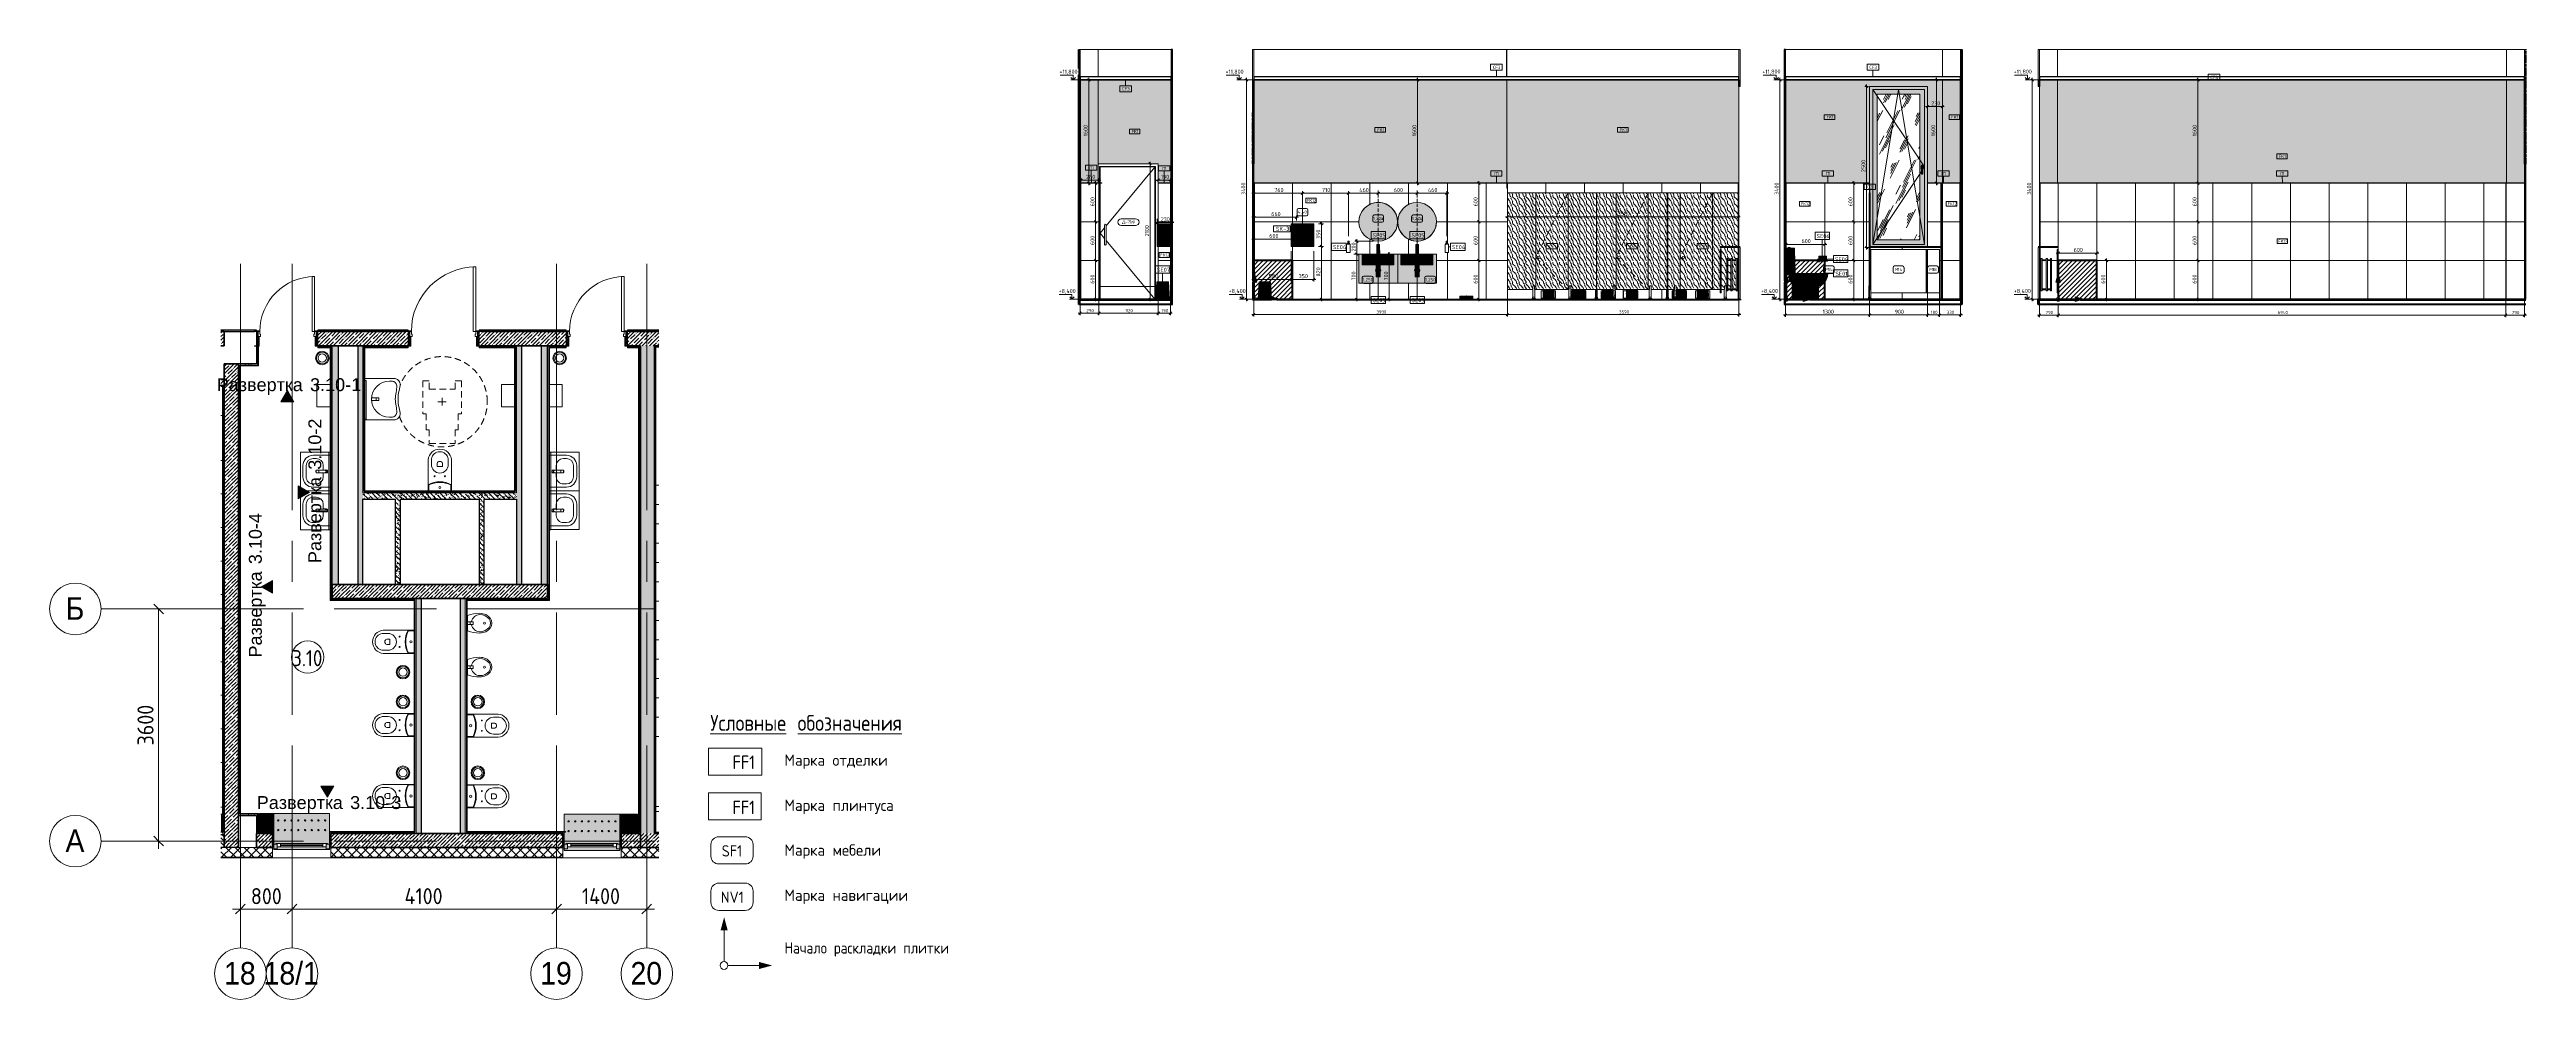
# Model space of a CAD drawing. Header units: millimetres. Extents: x 62702 to 101096, y -2454 to 12271.
import ezdxf

# ---------------------------------------------------------------- set-up
doc = ezdxf.new("R2010")
doc.units = ezdxf.units.MM
for name, pattern in [('200_ШТРИХ__ш1_п0_6_', [160, 100, -60]), ('ADSK_Штрих_ш2 п1', [75, 50, -25]), ('Осевая', [3175, 635, -476.25, 1587.5, -476.25])]:
    doc.linetypes.add(name, pattern=pattern)
for name, color, linetype, lineweight in [('0-1', 7, 'Continuous', 9), ('A-ANNO-DIMS', 7, 'Continuous', 9), ('A-ANNO-DIMS-100', 7, 'Continuous', 9), ('A-ANNO-DIMS-25', 7, 'Continuous', 9), ('A-AREA-IDEN', 7, 'Continuous', 9), ('A-CLNG-IDEN', 7, 'Continuous', 9), ('A-DETL', 7, 'Continuous', 9), ('A-DETL-1', 7, 'Continuous', 40), ('A-DETL-2', 7, 'ADSK_Штрих_ш2 п1', 9), ('A-DETL-GENF', 7, 'Continuous', 9), ('A-DOOR', 7, 'Continuous', 9), ('A-DOOR-1', 7, 'Continuous', 13), ('A-DOOR-2', 7, '200_ШТРИХ__ш1_п0_6_', 9), ('A-DOOR-FRAM', 7, 'Continuous', 13), ('A-DOOR-FRAM-1', 7, 'Continuous', 9), ('A-DOOR-FRAM-2', 7, 'Continuous', 18), ('A-DOOR-IDEN', 7, 'Continuous', 9), ('A-FLOR', 7, 'Continuous', 9), ('A-FLOR-HRAL-IDEN', 7, 'Continuous', 9), ('A-GENM-IDEN', 7, 'Continuous', 9), ('A-GLAZ', 7, 'Continuous', 9), ('A-GLAZ-1', 7, 'Continuous', 13), ('A-WALL', 7, 'Continuous', 9), ('A-WALL-IDEN', 7, 'Continuous', 9), ('A-WALL-PATT', 7, 'Continuous', 9), ('E-ELEC-FIXT-IDEN', 7, 'Continuous', 9), ('G-ANNO-DIMS', 7, 'Continuous', 9), ('G-ANNO-DIMS-1', 7, 'Continuous', 20), ('G-ANNO-SYMB', 7, 'Continuous', 9), ('G-ANNO-TEXT', 7, 'Continuous', 9), ('I-FURN', 7, 'Continuous', 9), ('I-FURN-2', 7, '200_ШТРИХ__ш1_п0_6_', 13), ('I-FURN-3', 7, '200_ШТРИХ__ш1_п0_6_', 9), ('I-FURN-IDEN', 7, 'Continuous', 9), ('I-WALL', 7, 'Continuous', 9), ('M-EQPM', 7, 'Continuous', 9), ('P-SANR-FIXT', 7, 'Continuous', 9), ('P-SANR-FIXT-1', 7, 'Continuous', 13), ('P-SANR-FIXT-3', 7, 'Continuous', 18), ('P-SANR-FIXT-IDEN', 7, 'Continuous', 9), ('S-COLS', 7, 'Continuous', 9), ('S-STRS-1', 7, 'Continuous', 9), ('Знаки', 7, 'Continuous', 9), ('Знаки-1', 7, 'Continuous', 18), ('Марки для знаков', 7, 'Continuous', 9), ('Ограждение', 7, 'Continuous', 9), ('Оси', 7, 'Continuous', 9), ('Оси-1', 7, 'Continuous', 20), ('Оси-2', 7, 'Осевая', 9), ('Поручни', 7, 'Continuous', 9), ('Электрические приборы', 7, 'Continuous', 9)]:
    doc.layers.add(name, color=color, linetype=linetype, lineweight=lineweight)
doc.layers.add('0-2', color=7, linetype='Continuous', lineweight=9, transparency=0.7)
doc.layers.add('P-SANR-FIXT-2', color=7, linetype='Continuous', lineweight=9, transparency=0.7)
for name, color, linetype, lineweight, true_color in [('A-CLNG-FNSH-1', 7, 'Continuous', 30, 0x3c3c3c), ('A-DETL-GENF-1', 1, 'Continuous', 9, 0xff0000), ('A-DETL-GENF-2', 7, 'Continuous', 9, 0xe0e0e0), ('A-FLOR-1', 7, 'Continuous', 9, 0x787878), ('A-FLOR-FNSH-1', 7, 'Continuous', 40, 0x3c3c3c), ('A-FLOR-FNSH-2', 7, 'Continuous', 30, 0x3c3c3c), ('A-GENM', 7, 'Continuous', 9, 0x260000), ('A-GENM-1', 7, 'Continuous', 30, 0x260000), ('A-WALL-1', 7, 'Continuous', 25, 0x3c3c3c), ('A-WALL-2', 7, 'Continuous', 13, 0x3c3c3c), ('A-WALL-3', 7, 'Continuous', 35, 0x3c3c3c), ('A-WALL-4', 7, 'Continuous', 40, 0x3c3c3c), ('A-WALL-5', 7, 'Continuous', 30, 0x3c3c3c), ('A-WALL-FNSH-1', 7, 'Continuous', 13, 0x3c3c3c), ('A-WALL-FNSH-2', 7, 'Continuous', 9, 0x3c3c3c), ('A-WALL-FNSH-3', 7, 'Continuous', 30, 0x3c3c3c), ('G-ANNO-TEXT-1', 7, 'Continuous', 9, 0x3c3c3c), ('G-ANNO-TEXT-2', 7, 'Continuous', 9, 0x008000), ('G-ANNO-TEXT-3', 1, 'Continuous', 9, 0xff0000), ('I-FURN-1', 11, 'Continuous', 9, 0xffaaaa), ('I-FURN-4', 7, 'Continuous', 9, 0xf0f0f0), ('I-FURN-6', 7, 'Continuous', 9, 0xd1d1d1), ('I-FURN-7', 7, 'Continuous', 9, 0xc0c0c0), ('I-FURN-8', 7, 'Continuous', 9, 0xacacac), ('I-WALL-1', 7, 'Continuous', 9, 0x787878), ('Розетки', 7, 'Continuous', 9, 0xff1e23)]:
    doc.layers.add(name, color=color, linetype=linetype, lineweight=lineweight, true_color=true_color)
for name, color, linetype, lineweight, true_color, transparency in [('I-FURN-5', 7, 'Continuous', 9, 0xfbfbfb, 0.7), ('I-FURN-9', 7, 'Continuous', 9, 0x7f7f7f, 0.7), ('M-EQPM-1', 7, 'Continuous', 9, 0xe6e6e6, 0.7)]:
    doc.layers.add(name, color=color, linetype=linetype, lineweight=lineweight, true_color=true_color, transparency=transparency)
doc.styles.add('Arial', font='arial.ttf', dxfattribs={"width": 0.9, "height": 350})
doc.styles.add('Arial_1', font='arial.ttf', dxfattribs={"height": 200})
doc.styles.add('GOST Common', font='GOST_Common.ttf', dxfattribs={"width": 0.9, "height": 250})
doc.styles.add('GOST Common_1', font='GOST_Common.ttf', dxfattribs={"height": 175})
doc.styles.add('GOST Common_2', font='GOST_Common.ttf', dxfattribs={"width": 0.9, "height": 210})
doc.styles.add('GOST Common_3', font='GOST_Common.ttf', dxfattribs={"width": 0.9, "height": 245})
doc.styles.add('GOST Common_4', font='GOST_Common.ttf', dxfattribs={"width": 0.9, "height": 175})
doc.styles.add('GOST Common_5', font='GOST_Common.ttf', dxfattribs={"height": 50})
doc.styles.add('GOST Common_6', font='GOST_Common.ttf', dxfattribs={"width": 0.9, "height": 50})
doc.styles.add('GOST Common_7', font='GOST_Common.ttf', dxfattribs={"height": 62.5})
doc.styles.add('ISOCPEUR', font='isocpeur.ttf', dxfattribs={"width": 0.9, "height": 250})
doc.styles.add('ISOCPEUR_1', font='isocpeur.ttf', dxfattribs={"width": 0.9, "height": 175})
doc.styles.add('ISOCPEUR_2', font='isocpeur.ttf', dxfattribs={"width": 0.9, "height": 62.5})
doc.styles.add('ISOCPEUR_3', font='isocpeur.ttf', dxfattribs={"width": 0.9, "height": 50})
doc.dimstyles.new('ISO-2_0_0_9К_Средний_округл2', dxfattribs={"dimscale": 304.8, "dimtxt": 49.799059, "dimasz": 0.123031, "dimexe": 0.098425, "dimexo": 0, "dimgap": 0, "dimtad": 1, "dimdec": 0, "dimrnd": 10, "dimzin": 0, "dimdsep": 46, "dimtxsty": 'ISOCPEUR_3', "dimblk1": 'OBLIQUE', "dimblk2": 'OBLIQUE', "dimsah": 1, "dimcen": 0.09, "dimdle": 0.098425, "dimazin": 0, "dimtfac": 1, "dimtdec": 4, "dimtix": 1, "dimtmove": 0, "dimatfit": 3, "dimfxl": 1, "dimtvp": 1, "dimtolj": 1, "dimtzin": 0, "dimarcsym": 2})
doc.dimstyles.new('ISO-2_5_0_9К_БОЛЬШОЙ', dxfattribs={"dimscale": 304.8, "dimtxt": 248.995294, "dimasz": 0.492126, "dimexe": 0.393701, "dimexo": 0.984252, "dimgap": 0, "dimtad": 1, "dimdec": 0, "dimrnd": 10, "dimzin": 0, "dimdsep": 46, "dimtxsty": 'ISOCPEUR', "dimblk1": 'OBLIQUE', "dimblk2": 'OBLIQUE', "dimsah": 1, "dimcen": 0.09, "dimdle": 0.393701, "dimazin": 0, "dimtfac": 1, "dimtdec": 4, "dimtix": 1, "dimtmove": 0, "dimatfit": 3, "dimfxl": 1, "dimtvp": 1, "dimtolj": 1, "dimtzin": 0, "dimarcsym": 2})
doc.dimstyles.new('ISO-2_5_0_9К_БОЛЬШОЙ_1', dxfattribs={"dimscale": 304.8, "dimtxt": 62.248823, "dimasz": 0.123031, "dimexe": 0.098425, "dimexo": 0.246063, "dimgap": 0, "dimtad": 1, "dimdec": 0, "dimrnd": 10, "dimzin": 0, "dimdsep": 46, "dimtxsty": 'ISOCPEUR_2', "dimblk1": 'OBLIQUE', "dimblk2": 'OBLIQUE', "dimsah": 1, "dimcen": 0.09, "dimdle": 0.098425, "dimazin": 0, "dimtfac": 1, "dimtdec": 4, "dimtix": 1, "dimtmove": 0, "dimatfit": 3, "dimfxl": 1, "dimtvp": 1, "dimtolj": 1, "dimtzin": 0, "dimarcsym": 2})
pattern_1 = [(45, (0, 0), (-57.02463, 57.02463), []), (45, (57.025, 0), (-57.02463, 57.02463), [100.806, -20.161, 3.353, -16.808])]
pattern_2 = [(135, (0, 0), (-75.43415, -75.43415), [106.68, -17.78, 3.556, -17.78]), (135, (0, 75.39), (-75.43415, -75.43415), []), (50, (0, 0), (127.52922, -11.15758), [13.335, -146.685]), (355, (0, 0), (-24.66966, 133.74002), [10.668, -117.348]), (100.451, (10.63, -0.93), (102.85973, 122.58178), [11.333, -124.663]), (46.184, (0, 35.56), (189.75516, -29.43036), [20.002, -220.027]), (96.636, (15.81, 33.1), (166.1822, 173.1996), [17, -186.995]), (351.184, (0, 35.56), (166.18393, 173.1976), [16.002, -176.022]), (21, (17.78, 26.67), (106.13027, -71.58603), [13.335, -146.685]), (326, (17.78, 26.67), (43.26188, 128.93175), [10.668, -117.348]), (71.451, (26.62, 20.7), (149.39198, 57.34505), [11.333, -124.663]), (37.5, (0, 0), (2.162228, 59.188357), [3.353, -112.573, 3.353, -115.773, -117.792]), (37.5, (0, 0), (2.162228, 59.188357), [-235.052, 3.353, -114.44]), (7.5, (0, 0), (46.77386, 70.12615), [3.353, -64.567, 3.353, -109.906, -44.894]), (7.5, (0, 0), (46.77386, 70.12615), [-181.178, 3.353, -41.542]), (327.5, (-39.65, 0), (94.91367, -4.010093), [3.353, -41.097, 3.353, -135.331, -184.023]), (327.5, (-39.65, 0), (94.91367, -4.010093), [-183.134, 3.353, -180.67]), (317.5, (-57.43, 0), (103.69057, 17.79882), [3.353, -54.432, 3.353, -88.748, -130.683]), (317.5, (-57.43, 0), (103.69057, 17.79882), [-149.885, 3.353, -127.33])]
pattern_3 = [(0, (0, 0), (121.92, 30.48), [10.058, -81.382, 10.058, -81.382, -487.68]), (0, (0, 0), (121.92, 30.48), [-182.88, 10.058, -172.822, 10.058, -81.382, -213.36]), (0, (0, 0), (121.92, 30.48), [-457.2, 10.058, -50.902, 10.058, -142.342]), (120, (45.72, 15.24), (-87.356454, 90.345817), [10.058, -81.382, 10.058, -81.382, -487.68]), (120, (45.72, 15.24), (-87.356454, 90.345817), [-182.88, 10.058, -172.822, 10.058, -81.382, -213.36]), (120, (45.72, 15.24), (-87.356454, 90.345817), [-457.2, 10.058, -50.902, 10.058, -142.342]), (240, (60.96, 76.2), (-34.563546, -120.825817), [10.058, -81.382, 10.058, -81.382, -487.68]), (240, (60.96, 76.2), (-34.563546, -120.825817), [-182.88, 10.058, -172.822, 10.058, -81.382, -213.36]), (240, (60.96, 76.2), (-34.563546, -120.825817), [-457.2, 10.058, -50.902, 10.058, -142.342])]
pattern_4 = [(0, (79463.446, 0), (30.48, 7.62), [2.515, -20.345, 2.515, -20.345, -121.92]), (0, (79463.446, 0), (30.48, 7.62), [-45.72, 2.515, -43.205, 2.515, -20.345, -53.34]), (0, (79463.446, 0), (30.48, 7.62), [-114.3, 2.515, -12.725, 2.515, -35.585]), (120, (79474.876, 3.81), (-21.8391136, 22.5864543), [2.515, -20.345, 2.515, -20.345, -121.92]), (120, (79474.876, 3.81), (-21.8391136, 22.5864543), [-45.72, 2.515, -43.205, 2.515, -20.345, -53.34]), (120, (79474.876, 3.81), (-21.8391136, 22.5864543), [-114.3, 2.515, -12.725, 2.515, -35.585]), (240, (79478.686, 19.05), (-8.6408864, -30.2064543), [2.515, -20.345, 2.515, -20.345, -121.92]), (240, (79478.686, 19.05), (-8.6408864, -30.2064543), [-45.72, 2.515, -43.205, 2.515, -20.345, -53.34]), (240, (79478.686, 19.05), (-8.6408864, -30.2064543), [-114.3, 2.515, -12.725, 2.515, -35.585])]
pattern_5 = [(90, (78681.9, 8400), (-600, 4e-14), []), (180, (78681.9, 8400), (-7e-14, -600), [])]
pattern_6 = [(45, (81777.613, 0), (-14.25598, 14.25598), []), (45, (81791.87, 0), (-14.25598, 14.25598), [25.202, -5.04, 0.8382, -4.202])]
pattern_7 = [(108.435, (-7223.622, 0), (-104.125135, 208.25044), [39.513, -289.76]), (139.399, (-7236.117, 37.485), (-624.752851, 520.62186), [19.2, -940.786]), (136.848, (-7146.57, 49.98), (-1561.885053, 1457.7390814), [45.673, -2237.967]), (109.983, (-7179.89, 81.218), (-312.3734825, 833.000664), [24.375, -1194.377]), (90, (-7188.22, 0), (-104.125, 104.125), [20.825, -83.3]), (118.443, (-7188.22, 20.825), (728.8768032, -1353.6246336), [56.841, -2785.218]), (84.289, (-7215.292, 70.805), (-104.131824, -937.124192), [20.929, -1025.515]), (129.806, (-7213.21, 91.63), (416.50377, -520.62198), [16.265, -796.977])]
pattern_8 = [(108.435, (-7223.622, 0), (-104.125135, 208.25044), [39.513, -289.76]), (139.399, (-7236.117, 37.485), (-624.752851, 520.62186), [19.2, -940.786]), (136.848, (-7146.57, 49.98), (-1561.885053, 1457.7390814), [45.673, -2237.967]), (109.983, (-7179.89, 81.217), (-312.3734825, 833.000664), [24.375, -1194.377]), (90, (-7188.22, 0), (-104.125, 104.125), [20.825, -83.3]), (118.443, (-7188.22, 20.825), (728.8763269, -1353.6237543), [56.841, -2785.217]), (84.289, (-7215.292, 70.805), (-104.131824, -937.124192), [20.929, -1025.515]), (129.806, (-7213.21, 91.63), (416.50377, -520.62198), [16.265, -796.977])]
pattern_9 = [(108.435, (-7223.622, 0), (-104.125135, 208.25044), [39.513, -289.759]), (139.399, (-7236.117, 37.485), (-624.752851, 520.62186), [19.2, -940.786]), (136.848, (-7146.57, 49.98), (-1561.885053, 1457.7390814), [45.673, -2237.967]), (109.983, (-7179.89, 81.217), (-312.3734825, 833.000664), [24.375, -1194.377]), (90, (-7188.22, 0), (-104.125, 104.125), [20.825, -83.3]), (118.443, (-7188.22, 20.825), (728.8763269, -1353.6237543), [56.841, -2785.217]), (84.289, (-7215.292, 70.805), (-104.131824, -937.124192), [20.929, -1025.515]), (129.806, (-7213.21, 91.63), (416.50377, -520.62198), [16.265, -796.977])]
pattern_10 = [(0, (91308.545, 0), (30.48, 7.62), [2.515, -20.345, 2.515, -20.345, -121.92]), (0, (91308.545, 0), (30.48, 7.62), [-45.72, 2.515, -43.205, 2.515, -20.345, -53.34]), (0, (91308.545, 0), (30.48, 7.62), [-114.3, 2.515, -12.725, 2.515, -35.585]), (120, (91319.975, 3.81), (-21.8391136, 22.5864543), [2.515, -20.345, 2.515, -20.345, -121.92]), (120, (91319.975, 3.81), (-21.8391136, 22.5864543), [-45.72, 2.515, -43.205, 2.515, -20.345, -53.34]), (120, (91319.975, 3.81), (-21.8391136, 22.5864543), [-114.3, 2.515, -12.725, 2.515, -35.585]), (240, (91323.785, 19.05), (-8.6408864, -30.2064543), [2.515, -20.345, 2.515, -20.345, -121.92]), (240, (91323.785, 19.05), (-8.6408864, -30.2064543), [-45.72, 2.515, -43.205, 2.515, -20.345, -53.34]), (240, (91323.785, 19.05), (-8.6408864, -30.2064543), [-114.3, 2.515, -12.725, 2.515, -35.585])]
pattern_11 = [(45, (94319.964, 0), (-14.25598, 14.25598), []), (45, (94334.22, 0), (-14.25598, 14.25598), [25.202, -5.04, 0.8382, -4.202])]

msp = doc.modelspace()

# ---------------------------------------------------------------- texts
at = {"layer": 'A-AREA-IDEN', "insert": (66461.8, 2961.1), "char_height": 250, "width": 606.076, "attachment_point": 1, "style": 'GOST Common'}
msp.add_mtext('3.10', dxfattribs=at)
at = {"layer": 'A-CLNG-IDEN', "char_height": 50, "attachment_point": 1, "style": 'GOST Common_5'}
for s, insert, width in [('CF3', (85072.6, 12020.1), 130.274), ('CF3', (90910.2, 12020.1), 130.274), ('CF3', (79325.7, 11684.8), 130.274), ('CF4', (96195.5, 11864.7), 138.291)]:
    msp.add_mtext(s, dxfattribs=dict(at, insert=insert, width=width))
at = {"layer": 'A-DOOR-IDEN', "char_height": 50, "attachment_point": 1, "style": 'GOST Common_5'}
for s, insert, width in [('\\fGOST Common|b0|i0|c204|p34|;Д', (79327.5, 9625.3), 56.118), ('-7(', (79373.8, 9625.3), 112.236), ('\\fGOST Common|b0|i0|c204|p34|;л', (79466.4, 9625.3), 42.089), ('\\fGOST Common|b0|i0|c204|p34|;)', (79501.1, 9625.3), 24.051)]:
    msp.add_mtext(s, dxfattribs=dict(at, insert=insert, width=width))
at = {"layer": 'A-FLOR-HRAL-IDEN', "char_height": 50, "attachment_point": 1, "style": 'GOST Common_5'}
for s, insert, width in [('\\fGOST Common|b0|i0|c204|p34|;П', (78818.9, 10461.6), 50.105), ('\\fGOST Common|b0|i0|c204|p34|;1', (78860.2, 10461.6), 30.063), ('\\fGOST Common|b0|i0|c204|p34|;П', (79948.9, 10450.8), 50.105), ('\\fGOST Common|b0|i0|c204|p34|;1', (79990.2, 10450.8), 30.063), ('\\fGOST Common|b0|i0|c204|p34|;П', (85097.1, 10371.9), 50.105), ('\\fGOST Common|b0|i0|c204|p34|;1', (85138.4, 10371.9), 30.063), ('\\fGOST Common|b0|i0|c204|p34|;П', (90233.5, 10371.9), 50.105), ('\\fGOST Common|b0|i0|c204|p34|;1', (90274.8, 10371.9), 30.063), ('\\fGOST Common|b0|i0|c204|p34|;П', (92026, 10371.9), 50.105), ('\\fGOST Common|b0|i0|c204|p34|;1', (92067.3, 10371.9), 30.063), ('\\fGOST Common|b0|i0|c204|p34|;П', (97278.6, 10371.9), 50.105), ('\\fGOST Common|b0|i0|c204|p34|;1', (97319.9, 10371.9), 30.063)]:
    msp.add_mtext(s, dxfattribs=dict(at, insert=insert, width=width))
at = {"layer": 'A-GENM-IDEN', "char_height": 50, "attachment_point": 1, "style": 'GOST Common_5'}
for s, insert, width in [('\\fGOST Common|b0|i0|c204|p34|;С', (90880.9, 10167.3), 44.093), ('\\fGOST Common|b0|i0|c204|p34|;2', (90917.3, 10167.3), 44.093), ('\\fGOST Common|b0|i0|c204|p34|;С', (85951.4, 9247.3), 44.093), ('\\fGOST Common|b0|i0|c204|p34|;4', (85987.8, 9247.3), 50.105), ('\\fGOST Common|b0|i0|c204|p34|;С', (87198.5, 9247.3), 44.093), ('\\fGOST Common|b0|i0|c204|p34|;3', (87234.9, 9247.3), 42.089), ('\\fGOST Common|b0|i0|c204|p34|;С', (88291.8, 9247.3), 44.093), ('\\fGOST Common|b0|i0|c204|p34|;2', (88328.2, 9247.3), 44.093)]:
    msp.add_mtext(s, dxfattribs=dict(at, insert=insert, width=width))
at = {"layer": 'A-WALL-IDEN', "char_height": 50, "attachment_point": 1, "style": 'GOST Common_6'}
for s, insert, width in [('FK1', (90249.1, 11247.6), 111.835), ('FK1', (92181.5, 11247.6), 111.835), ('FK1', (79476.3, 11024.5), 111.835), ('FK1', (83283.7, 11049.5), 111.835), ('FK1', (87042.7, 11049.5), 111.835), ('FK1', (97260.5, 10639.5), 111.835), ('FK12', (82193.8, 9954.6), 151.519), ('FK12', (89849.7, 9903.6), 151.519), ('FK12', (92122.1, 9903.6), 151.519), ('FK12', (97250.2, 9324.5), 151.519), ('FK12', (79919.5, 9110.9), 151.519)]:
    msp.add_mtext(s, dxfattribs=dict(at, insert=insert, width=width))
at = {"layer": 'E-ELEC-FIXT-IDEN', "insert": (81711.7, 9522.5), "char_height": 62.5, "width": 228.481, "attachment_point": 1, "style": 'GOST Common_7'}
msp.add_mtext('SK-3', dxfattribs=at)
at = {"layer": 'G-ANNO-SYMB', "char_height": 200, "attachment_point": 1, "style": 'Arial_1'}
for s, insert, width in [('Развертка', (65293, 7175.3), 1659.493), (' 3.10-1', (66662.2, 7175.3), 1074.261), ('Развертка', (65913.8, 698.1), 1659.493), (' 3.10-3', (67283, 698.1), 1074.261)]:
    msp.add_mtext(s, dxfattribs=dict(at, insert=insert, width=width))
at = {"layer": 'G-ANNO-SYMB', "char_height": 200, "attachment_point": 1, "rotation": 90, "style": 'Arial_1'}
for s, insert, width in [(' 3.10-2', (66713.4, 5679.6), 1074.261), ('Развертка', (66713.4, 4310.3), 1659.493), (' 3.10-4', (65791.4, 4215.8), 1074.261), ('Развертка', (65791.4, 2846.6), 1659.493)]:
    msp.add_mtext(s, dxfattribs=dict(at, insert=insert, width=width))
at = {"layer": 'G-ANNO-TEXT', "attachment_point": 1}
for s, insert, char_height, width, style in [('\\LУсловные', (72943.9, 1955.6), 245, 1550.544, 'GOST Common_3'), ('\\L\\fGOST Common|b0|i0|c204|p34|;\\W.9;\\L ', (74223.2, 1955.6), 245, 90.911, 'GOST Common_3'), ('\\Lобозначения', (74298.2, 1955.6), 245, 2111.164, 'GOST Common_3'), ('Начало', (74092.6, -1567.6), 175, 863.658, 'GOST Common_4'), ('\\fGOST Common|b0|i0|c204|p34|;\\W.9; ', (74805.2, -1567.6), 175, 65.658, 'GOST Common_4'), ('раскладки', (74859.3, -1567.6), 175, 1237.405, 'GOST Common_4'), ('\\fGOST Common|b0|i0|c204|p34|;\\W.9; ', (75880.3, -1567.6), 175, 65.658, 'GOST Common_4'), ('плитки', (75934.5, -1567.6), 175, 853.557, 'GOST Common_4')]:
    msp.add_mtext(s, dxfattribs=dict(at, insert=insert, char_height=char_height, width=width, style=style))
at = {"layer": 'G-ANNO-TEXT-1', "attachment_point": 1}
for s, insert, char_height, width, style in [('   FF1   ', (72943.9, 1327.3), 210, 929.316, 'GOST Common_2'), ('Марка', (74092.6, 1343.2), 175, 830.548, 'GOST Common_1'), ('\\fGOST Common|b0|i0|c204|p34|; ', (74777.8, 1343.2), 175, 72.954, 'GOST Common_1'), ('отделки', (74838, 1343.2), 175, 1099.915, 'GOST Common_1'), ('Марка', (74092.6, 643.2), 175, 830.548, 'GOST Common_1'), ('\\fGOST Common|b0|i0|c204|p34|; ', (74777.8, 643.2), 175, 72.954, 'GOST Common_1'), ('плинтуса', (74838, 643.2), 175, 1245.822, 'GOST Common_1'), ('Марка', (74092.6, -50.9), 175, 830.548, 'GOST Common_1'), ('\\fGOST Common|b0|i0|c204|p34|; ', (74777.8, -50.9), 175, 72.954, 'GOST Common_1'), ('мебели', (74838, -50.9), 175, 925.949, 'GOST Common_1'), ('Марка', (74092.6, -750.9), 175, 830.548, 'GOST Common_1'), ('\\fGOST Common|b0|i0|c204|p34|; ', (74777.8, -750.9), 175, 72.954, 'GOST Common_1'), ('навигации', (74838, -750.9), 175, 1414.177, 'GOST Common_1')]:
    msp.add_mtext(s, dxfattribs=dict(at, insert=insert, char_height=char_height, width=width, style=style))
at = {"layer": 'G-ANNO-TEXT-2', "char_height": 175, "attachment_point": 1, "style": 'ISOCPEUR_1'}
for s, insert, width in [('SF1', (73121.3, -63.7), 383.848), ('NV1', (73107.4, -782), 419.202)]:
    msp.add_mtext(s, dxfattribs=dict(at, insert=insert, width=width))
at = {"layer": 'G-ANNO-TEXT-3', "insert": (72943.9, 627.3), "char_height": 210, "width": 929.316, "attachment_point": 1, "style": 'GOST Common_2'}
msp.add_mtext('   FF1   ', dxfattribs=at)
at = {"layer": 'I-FURN-IDEN', "char_height": 50, "attachment_point": 1, "style": 'GOST Common_5'}
for s, insert, width in [('4,40', (82050.9, 9776.8), 166.35), ('1,22', (83217.5, 9676.8), 140.295), ('\\fGOST Common|b0|i0|c204|p34|;д', (83333.2, 9676.8), 44.093), ('1,22', (83819.6, 9676.8), 140.295), ('\\fGOST Common|b0|i0|c204|p34|;д', (83935.4, 9676.8), 44.093), ('4,40', (79913.7, 9421.8), 166.35), ('1,250', (83053.8, 8728.4), 184.388), ('1,250', (84024, 8728.4), 184.388)]:
    msp.add_mtext(s, dxfattribs=dict(at, insert=insert, width=width))
at = {"layer": 'P-SANR-FIXT-IDEN', "char_height": 62.5, "attachment_point": 1, "style": 'GOST Common_7'}
for s, insert, width in [('SE04', (82596.2, 9239.4), 228.481), ('SE05', (83210, 9421.2), 222.468), ('SE05', (83813, 9421.2), 222.468), ('SE04', (84440.7, 9239.4), 228.481), ('SE06', (90091.9, 9410.1), 222.468), ('SE07', (79867.8, 8888.1), 222.468), ('SE06', (90377.5, 9049.4), 222.468), ('SE01', (85852.8, 8500), 206.435), ('SE07', (86316.2, 8500), 222.468), ('SE07', (86776.2, 8500), 222.468), ('SE01', (87127, 8500), 206.435), ('SE07', (87876.2, 8500), 222.468), ('SE01', (88246.1, 8500), 206.435), ('SE01', (90384.2, 8826.9), 206.435), ('SE03', (83209.4, 8416.2), 222.468), ('SE03', (83813.6, 8416.2), 222.468)]:
    msp.add_mtext(s, dxfattribs=dict(at, insert=insert, width=width))
at = {"layer": 'Марки для знаков', "char_height": 50, "attachment_point": 1, "style": 'GOST Common_5'}
for s, insert, width in [('\\fGOST Common|b0|i0|c204|p34|;М', (90225.9, 8886.8), 56.118), ('15', (90272.2, 8886.8), 74.156), ('\\fGOST Common|b0|i0|c204|p34|;М', (91305.9, 8886.8), 56.118), ('15', (91352.2, 8886.8), 74.156), ('\\fGOST Common|b0|i0|c204|p34|;М', (91838.8, 8886.8), 56.118), ('18', (91885.1, 8886.8), 74.156)]:
    msp.add_mtext(s, dxfattribs=dict(at, insert=insert, width=width))
at = {"layer": 'Оси', "char_height": 350, "attachment_point": 1, "style": 'Arial'}
for s, insert, width in [('\\fArial|b0|i0|c204|p34|;\\W.9;Б', (62951.9, 3781), 353.544), ('\\fArial|b0|i0|c204|p34|;\\W.9;А', (62948.7, 181), 360.759), ('18', (65407.4, -1873.3), 606.076), ('18/1', (66019.7, -1873.3), 1060.633), ('19', (70307.4, -1873.3), 606.076), ('20', (71707.4, -1873.3), 606.076)]:
    msp.add_mtext(s, dxfattribs=dict(at, insert=insert, width=width))

# ---------------------------------------------------------------- blocks, each defined once
blk = doc.blocks.new('120_Окно_СКБ_1Ст - 120_Окно_СКБ_1Ст 900х2500_h_-22445987-План разверток пом_3_10_ Этаж 3')
at = {"layer": 'A-GLAZ'}
for p, q in [((-430, -57), (-450, -57)), ((-450, -127), (-430, -127)), ((-424, -57), (-425, -57)), ((-330, -107), (330, -107)), ((330, -117), (-330, -117)), ((425, -57), (424, -57)), ((450, -57), (430, -57)), ((430, -127), (450, -127))]:
    blk.add_line(p, q, dxfattribs=at)
at = {"layer": 'A-GLAZ-1'}
for p, q in [((-450, -127), (-450, -57)), ((-450, -57), (-380, -57)), ((-380, -127), (-450, -127)), ((-380, -127), (-400, -127)), ((-400, -127), (-400, -137)), ((-400, -137), (400, -137)), ((400, -137), (-400, -137)), ((-380, -57), (-380, -127)), ((380, -87), (-380, -87)), ((-380, -87), (-380, -127)), ((-330, -137), (-330, -87)), ((330, -137), (330, -87)), ((380, -127), (380, -57)), ((380, -57), (450, -57)), ((380, -127), (380, -87)), ((450, -127), (380, -127)), ((400, -127), (380, -127)), ((400, -137), (400, -127)), ((450, -57), (450, -127))]:
    blk.add_line(p, q, dxfattribs=at)
blk = doc.blocks.new('FRT_2D_Символ _разворот МГН_1 - D1_4_Символ доступности разворота МГН _360__-18618045-План разверток пом_3_10_ Этаж 3')
at = {"layer": 'I-FURN'}
for p, q in [((-65, 0), (65, 0)), ((0, 60), (0, -60))]:
    blk.add_line(p, q, dxfattribs=at)
at = {"layer": 'I-FURN-2'}
for p, q in [((-300, 325), (-300, -186)), ((-300, 325), (-200, 325)), ((-200, 195), (-200, 325)), ((-200, 195), (200, 195)), ((200, 325), (300, 325)), ((200, 195), (200, 325)), ((300, 325), (300, -186)), ((-300, -186), (-250, -186)), ((-250, -186), (-250, -436)), ((300, -186), (250, -186)), ((250, -186), (250, -436)), ((-200, -436), (-250, -436)), ((-200, -436), (-200, -646)), ((-200, -646), (200, -646)), ((200, -436), (250, -436)), ((200, -436), (200, -646))]:
    blk.add_line(p, q, dxfattribs=at)
at = {"layer": 'I-FURN-3'}
for start, end in [(360, 158.4875), (198.9521, 360)]:
    blk.add_arc((0, 0), 700, start, end, dxfattribs=at)
blk = doc.blocks.new('110_Дверь_СКБ_1Ст_Внутренняя1 - Д-7_л__950x2100h_Туалет-21784696-План разверток пом_3_10_ Этаж 3')
at = {"layer": 'A-DOOR'}
h = blk.add_hatch(dxfattribs=at)
h.set_pattern_fill('FP_5', color=256, style=0, pattern_type=2)
h.set_pattern_definition([(135, (1826.41, 174.685), (-14.14214, -14.14214), []), (225, (1826.41, 174.685), (14.14214, -14.14214), [])])
h.paths.add_polyline_path([(487.5, -110), (487.5, 110), (462.5, 110), (462.5, -110)])
at = {"layer": 'A-DOOR-FRAM-1'}
h = blk.add_hatch(dxfattribs=at)
h.set_pattern_fill('FP_6', color=256, style=0, pattern_type=2)
h.set_pattern_definition([(45, (-296.384, 174.685), (-14.1421, 14.1421), []), (135, (-296.384, 174.685), (-14.1421, -14.1421), [])])
h.paths.add_polyline_path([(-437.5, -110), (-437.5, 110), (-462.5, 110), (-462.5, -110)])
at = {"layer": 'A-DOOR'}
blk.add_arc((437.5, 110), 850, 90, 180, dxfattribs=at)
at = {"layer": 'A-DOOR-1'}
for p, q in [((437.5, 960), (397.5, 960)), ((397.5, 960), (397.5, 110)), ((437.5, 110), (437.5, 960)), ((397.5, 110), (437.5, 110))]:
    blk.add_line(p, q, dxfattribs=at)
at = {"layer": 'A-DOOR-FRAM'}
for p, q in [((-422.5, 118), (-492.5, 118)), ((-492.5, 118), (-492.5, 110)), ((-492.5, 110), (-422.5, 110)), ((-437.5, 110), (-462.5, 110)), ((-462.5, 110), (-462.5, -110)), ((-412.5, 110), (-437.5, 110)), ((-437.5, 110), (-437.5, 30)), ((-437.5, -110), (-437.5, 110)), ((-422.5, 110), (-437.5, 110)), ((-437.5, 110), (-437.5, 109)), ((-437.5, 109), (-422.5, 109)), ((-437.5, 30), (-402.5, 30)), ((-422.5, 30), (-437.5, 30)), ((-437.5, 30), (-437.5, -110)), ((-422.5, 110), (-422.5, 118)), ((-422.5, 109), (-422.5, 110)), ((-422.5, -110), (-422.5, 30)), ((-412.5, 70), (-412.5, 110)), ((-402.5, 70), (-412.5, 70)), ((-402.5, 30), (-402.5, 70)), ((437.5, 70), (427.5, 70)), ((427.5, 70), (427.5, 30)), ((427.5, 30), (462.5, 30)), ((437.5, 110), (437.5, 70)), ((462.5, 110), (437.5, 110)), ((517.5, 118), (447.5, 118)), ((447.5, 118), (447.5, 110)), ((462.5, 110), (447.5, 110)), ((447.5, 110), (447.5, 109)), ((447.5, 110), (517.5, 110)), ((447.5, 109), (462.5, 109)), ((462.5, 30), (447.5, 30)), ((447.5, 30), (447.5, -110)), ((462.5, 30), (462.5, 110)), ((487.5, 110), (462.5, 110)), ((462.5, 110), (462.5, -110)), ((462.5, 109), (462.5, 110)), ((462.5, -110), (462.5, 30)), ((487.5, -110), (487.5, 110)), ((517.5, 110), (517.5, 118)), ((-422.5, -110), (-492.5, -110)), ((-492.5, -110), (-492.5, -118)), ((-492.5, -118), (-422.5, -118)), ((-462.5, -110), (-437.5, -110)), ((-437.5, -110), (-422.5, -110)), ((-422.5, -118), (-422.5, -110)), ((447.5, -110), (462.5, -110)), ((517.5, -110), (447.5, -110)), ((447.5, -110), (447.5, -118)), ((447.5, -118), (517.5, -118)), ((462.5, -110), (487.5, -110)), ((517.5, -118), (517.5, -110))]:
    blk.add_line(p, q, dxfattribs=at)
blk = doc.blocks.new('110_Дверь_СКБ_1Ст_Внутренняя1 - Д-4 1100x2100h_су мгн-31586709-План разверток пом_3_10_ Этаж 3')
at = {"layer": 'A-DOOR'}
h = blk.add_hatch(dxfattribs=at)
h.set_pattern_fill('FP_7', color=256, style=0, pattern_type=2)
h.set_pattern_definition([(135, (1751.41, 174.685), (-14.14214, -14.14214), []), (225, (1751.41, 174.685), (14.14214, -14.14214), [])])
h.paths.add_polyline_path([(562.5, -110), (562.5, 110), (537.5, 110), (537.5, -110)])
at = {"layer": 'A-DOOR-FRAM-1'}
h = blk.add_hatch(dxfattribs=at)
h.set_pattern_fill('FP_8', color=256, style=0, pattern_type=2)
h.set_pattern_definition([(45, (-371.384, 174.685), (-14.1421, 14.1421), []), (135, (-371.384, 174.685), (-14.1421, -14.1421), [])])
h.paths.add_polyline_path([(-512.5, -110), (-512.5, 110), (-537.5, 110), (-537.5, -110)])
at = {"layer": 'A-DOOR'}
blk.add_arc((512.5, 110), 1000, 90, 180, dxfattribs=at)
at = {"layer": 'A-DOOR-1'}
for p, q in [((512.5, 1110), (472.5, 1110)), ((472.5, 1110), (472.5, 110)), ((512.5, 110), (512.5, 1110)), ((472.5, 110), (512.5, 110))]:
    blk.add_line(p, q, dxfattribs=at)
at = {"layer": 'A-DOOR-FRAM'}
for p, q in [((-497.5, 118), (-567.5, 118)), ((-567.5, 118), (-567.5, 110)), ((-567.5, 110), (-497.5, 110)), ((-512.5, 110), (-537.5, 110)), ((-537.5, 110), (-537.5, -110)), ((-487.5, 110), (-512.5, 110)), ((-512.5, 110), (-512.5, 30)), ((-512.5, -110), (-512.5, 110)), ((-497.5, 110), (-512.5, 110)), ((-512.5, 110), (-512.5, 109)), ((-512.5, 109), (-497.5, 109)), ((-512.5, 30), (-477.5, 30)), ((-497.5, 30), (-512.5, 30)), ((-512.5, 30), (-512.5, -110)), ((-497.5, 110), (-497.5, 118)), ((-497.5, 109), (-497.5, 110)), ((-497.5, -110), (-497.5, 30)), ((-487.5, 70), (-487.5, 110)), ((-477.5, 70), (-487.5, 70)), ((-477.5, 30), (-477.5, 70)), ((512.5, 70), (502.5, 70)), ((502.5, 70), (502.5, 30)), ((502.5, 30), (537.5, 30)), ((512.5, 110), (512.5, 70)), ((537.5, 110), (512.5, 110)), ((592.5, 118), (522.5, 118)), ((522.5, 118), (522.5, 110)), ((537.5, 110), (522.5, 110)), ((522.5, 110), (522.5, 109)), ((522.5, 110), (592.5, 110)), ((522.5, 109), (537.5, 109)), ((537.5, 30), (522.5, 30)), ((522.5, 30), (522.5, -110)), ((537.5, 30), (537.5, 110)), ((562.5, 110), (537.5, 110)), ((537.5, 110), (537.5, -110)), ((537.5, 109), (537.5, 110)), ((537.5, -110), (537.5, 30)), ((562.5, -110), (562.5, 110)), ((592.5, 110), (592.5, 118)), ((-497.5, -110), (-567.5, -110)), ((-567.5, -110), (-567.5, -118)), ((-567.5, -118), (-497.5, -118)), ((-537.5, -110), (-512.5, -110)), ((-512.5, -110), (-497.5, -110)), ((-497.5, -118), (-497.5, -110)), ((522.5, -110), (537.5, -110)), ((592.5, -110), (522.5, -110)), ((522.5, -110), (522.5, -118)), ((522.5, -118), (592.5, -118)), ((537.5, -110), (562.5, -110)), ((592.5, -118), (592.5, -110))]:
    blk.add_line(p, q, dxfattribs=at)
blk = doc.blocks.new('120_Окно_СКБ_1Ст - 120_Окно_СКБ_1Ст 900х2500_h_-V1-План разверток пом_3_10_ Этаж 3')
at = {"layer": 'A-GLAZ'}
for p, q in [((-430, -57), (-450, -57)), ((-450, -127), (-430, -127)), ((-330, -107), (330, -107)), ((330, -117), (-330, -117)), ((450, -57), (430, -57)), ((430, -127), (450, -127))]:
    blk.add_line(p, q, dxfattribs=at)
at = {"layer": 'A-GLAZ-1'}
for p, q in [((-450, -127), (-450, -57)), ((-450, -57), (-380, -57)), ((-380, -127), (-450, -127)), ((-380, -127), (-400, -127)), ((-400, -127), (-400, -137)), ((-400, -137), (400, -137)), ((400, -137), (-400, -137)), ((-380, -57), (-380, -127)), ((380, -87), (-380, -87)), ((-380, -87), (-380, -127)), ((-330, -137), (-330, -87)), ((330, -137), (330, -87)), ((380, -127), (380, -57)), ((380, -57), (450, -57)), ((380, -127), (380, -87)), ((450, -127), (380, -127)), ((400, -127), (380, -127)), ((400, -137), (400, -127)), ((450, -57), (450, -127))]:
    blk.add_line(p, q, dxfattribs=at)
blk = doc.blocks.new('radiator_prado_classic_z_tip_30_po exemplyaru - Classic Z Тип 30-500-30677900-План разверток пом_3_10_ Этаж 3')
at = {"layer": 'M-EQPM'}
for p, q in [((35, 228), (21, 228)), ((35, 64), (21, 64)), ((139, 64), (124, 64)), ((139, 228), (125, 228)), ((243, 64), (228, 64)), ((242, 228), (229, 228)), ((346, 228), (333, 228)), ((347, 64), (333, 64)), ((450, 228), (436, 228)), ((450, 64), (436, 64)), ((554, 64), (539, 64)), ((554, 228), (540, 228)), ((658, 64), (643, 64)), ((657, 228), (644, 228))]:
    blk.add_line(p, q, dxfattribs=at)
blk = doc.blocks.new('зеркало круглое600д - 1_22д зеркало круглое d600-30456177-План разверток пом_3_10_ Этаж 3')
at = {"layer": 'I-FURN-4'}
for p, q in [((-300, 0), (300, 0)), ((-300, 0), (-300, -20)), ((-300, -20), (115, -20)), ((300, -20), (-300, -20)), ((115, -20), (212, -20)), ((212, -20), (294, -20)), ((294, -20), (300, -20)), ((300, -20), (300, 0))]:
    blk.add_line(p, q, dxfattribs=at)
blk = doc.blocks.new('зеркало круглое600д - 1_22д зеркало круглое d600-V2-План разверток пом_3_10_ Этаж 3')
at = {"layer": 'I-FURN-4'}
for p, q in [((-300, 0), (300, 0)), ((-300, 0), (-300, -20)), ((-300, -20), (300, -20)), ((300, -20), (-300, -20)), ((300, -20), (300, 0))]:
    blk.add_line(p, q, dxfattribs=at)
blk = doc.blocks.new('зеркало круглое600д - 1_22д зеркало круглое d600-31405140-План разверток пом_3_10_ Этаж 3')
at = {"layer": 'I-FURN-4'}
for p, q in [((-300, 20), (-300, 0)), ((-300, 20), (300, 20)), ((-294, 20), (-300, 20)), ((300, 0), (-300, 0)), ((300, 20), (-294, 20)), ((300, 0), (300, 20))]:
    blk.add_line(p, q, dxfattribs=at)
blk = doc.blocks.new('зеркало круглое600д - 1_22д зеркало круглое d600-V3-План разверток пом_3_10_ Этаж 3')
at = {"layer": 'I-FURN-4'}
for p, q in [((-300, 20), (-300, 0)), ((-300, 20), (300, 20)), ((-249, 20), (-300, 20)), ((300, 0), (-300, 0)), ((300, 20), (-249, 20)), ((300, 0), (300, 20))]:
    blk.add_line(p, q, dxfattribs=at)
blk = doc.blocks.new('зеркало круглое600д - 1_22д зеркало круглое d600-V4-План разверток пом_3_10_ Этаж 3')
at = {"layer": 'I-FURN-4'}
for p, q in [((-300, 20), (-300, 0)), ((-300, 20), (300, 20)), ((-283, 20), (-300, 20)), ((-300, 0), (0, 0)), ((300, 0), (-300, 0)), ((0, 0), (59, 0)), ((59, 0), (246, 0)), ((258, 0), (300, 0)), ((300, 20), (283, 20)), ((300, 0), (300, 20))]:
    blk.add_line(p, q, dxfattribs=at)
blk = doc.blocks.new('мусорная корзина - Round_ Metal-30590745-План разверток пом_3_10_ Этаж 3')
at = {"layer": 'P-SANR-FIXT'}
for radius, start, end in [(105, 0, 180), (105, 180, 360), (90, 360, 180), (90, 180, 360), (65, 0, 180), (65, 180, 360)]:
    blk.add_arc((0, 0), radius, start, end, dxfattribs=at)
blk = doc.blocks.new('WC Seat_2 with Cistern-Wall Based - 640 x 360mm-30580118-План разверток пом_3_10_ Этаж 3')
at = {"layer": 'P-SANR-FIXT'}
for p, q in [((-55, 486), (-55, 101)), ((-5, 411), (-5, 501)), ((85, 431), (85, 381)), ((165, 381), (165, 431)), ((255, 501), (255, 411)), ((305, 101), (305, 486)), ((-55, 101), (-55, 6)), ((-45, 6), (-45, 96)), ((85, 381), (165, 381)), ((295, 96), (295, 6)), ((305, 6), (305, 101))]:
    blk.add_line(p, q, dxfattribs=at)
for centre, radius, start, end in [((125, 470), 181, 4.9791, 175.0209), ((125, 479), 132, 9.5273, 170.4727), ((125, 411), 130, 180, 360), ((125, 419), 41.7, 16.2602, 163.7398), ((125, -237), 382, 61.9275, 118.0725), ((125, -247), 382, 63.6122, 116.3878), ((45, 231), 7.5, 0, 180), ((45, 231), 7.5, 180, 360), ((125, 56), 17.5, 0, 180), ((125, 56), 17.5, 180, 360), ((205, 231), 7.5, 0, 180), ((205, 231), 7.5, 180, 360)]:
    blk.add_arc(centre, radius, start, end, dxfattribs=at)
blk = doc.blocks.new('WC Seat_2 with Cistern-Wall Based - SE21-33486978-План разверток пом_3_10_ Этаж 3')
at = {"layer": 'P-SANR-FIXT'}
for p, q in [((-55, 486), (-55, 101)), ((-5, 411), (-5, 501)), ((85, 431), (85, 381)), ((165, 381), (165, 431)), ((255, 501), (255, 411)), ((305, 101), (305, 486)), ((-55, 101), (-55, 6)), ((-45, 6), (-45, 96)), ((85, 381), (165, 381)), ((295, 96), (295, 6)), ((305, 6), (305, 101))]:
    blk.add_line(p, q, dxfattribs=at)
for centre, radius, start, end in [((125, 470), 181, 4.9791, 175.0209), ((125, 479), 132, 9.5273, 170.4727), ((125, 411), 130, 180, 360), ((125, 419), 41.7, 16.2602, 163.7398), ((125, -237), 382, 61.9275, 118.0725), ((125, -247), 382, 63.6122, 116.3878), ((45, 231), 7.5, 0, 180), ((45, 231), 7.5, 180, 360), ((125, 56), 17.5, 0, 180), ((125, 56), 17.5, 180, 360), ((205, 231), 7.5, 0, 180), ((205, 231), 7.5, 180, 360)]:
    blk.add_arc(centre, radius, start, end, dxfattribs=at)
blk = doc.blocks.new('сифон - Для раковины-30615598-План разверток пом_3_10_ Этаж 3')
at = {"layer": 'P-SANR-FIXT'}
for p, q in [((200, 40), (198, 40)), ((200, 40), (200, 4)), ((200, 3), (200, -40)), ((198, -40), (200, -40))]:
    blk.add_line(p, q, dxfattribs=at)
at = {"layer": 'P-SANR-FIXT-1'}
for radius, start, end in [(22.5, 180, 225.6765), (22.5, 133.7338, 180), (21.5, 180, 223.3802), (21.5, 136.1578, 180), (22.5, 67.2152, 113.0759), (21.5, 72, 108), (22.5, 242.4252, 297.7301), (21.5, 245.8675, 293.8296)]:
    blk.add_arc((0, 0), radius, start, end, dxfattribs=at)
blk = doc.blocks.new('смеситель для раковины - Default-30615600-План разверток пом_3_10_ Этаж 3')
at = {"layer": '0-1'}
for p, q in [((-23, 3), (-22, 16)), ((-21, 17), (-21, 17)), ((20, 152), (-20, 152)), ((20, 112), (-20, 112)), ((-20, 110), (-20, 97)), ((20, 97), (20, 110)), ((21, 17), (21, 17))]:
    blk.add_line(p, q, dxfattribs=at)
at = {"layer": '0-1', "flags": 128}
for points in [[(-22, 16), (-22, 20), (-22, 24), (-21, 31), (-21, 37), (-21, 49), (-21, 69), (-21, 88)], [(-20, 152), (-20, 152), (-20, 152), (-20, 152), (-20, 151), (-21, 151), (-21, 151), (-21, 151), (-21, 151), (-21, 151), (-21, 151), (-21, 151), (-21, 151), (-21, 151), (-21, 150), (-21, 149), (-21, 148), (-21, 147), (-21, 145), (-21, 93)], [(-19, 8), (-20, 10), (-21, 13), (-21, 19), (-21, 49), (-21, 93)], [(-20, 112), (-20, 112), (-20, 112), (-20, 112), (-20, 112), (-20, 112), (-20, 112), (-20, 112), (-20, 111), (-20, 111), (-20, 111), (-20, 111), (-20, 111), (-20, 111), (-20, 111), (-20, 111), (-20, 111), (-20, 110), (-20, 110)], [(12, 0), (14, 2), (18, 6), (20, 12), (21, 17), (21, 36), (21, 56), (21, 111)], [(20, 152), (20, 152), (20, 152), (20, 152), (20, 151), (21, 151), (21, 151), (21, 151), (21, 151), (21, 151), (21, 151), (21, 151), (21, 151), (21, 151)], [(20, 112), (20, 112), (20, 112), (20, 112), (20, 112), (20, 112), (20, 112), (20, 112), (20, 111), (20, 111), (20, 111), (20, 111), (20, 111), (20, 111), (20, 111), (20, 110), (20, 110)], [(22, 16), (22, 11), (23, 3)]]:
    blk.add_lwpolyline(points, dxfattribs=at)
at = {"layer": 'P-SANR-FIXT'}
for p, q in [((21, 152), (-21, 152)), ((-21, 152), (-21, -23)), ((-20, 22), (-21, 20)), ((-21, 20), (-21, 20)), ((-20, 144), (-20, 112)), ((19, 13), (20, 11)), ((20, 112), (20, 144)), ((21, 20), (20, 22)), ((21, -23), (21, 152)), ((21, 20), (21, 20)), ((21, 19), (21, 20)), ((21, 18), (21, 18)), ((23, 5), (23, 1)), ((-21, -23), (21, -23)), ((-1, -3), (1, -3))]:
    blk.add_line(p, q, dxfattribs=at)
at = {"layer": 'P-SANR-FIXT', "flags": 128}
for points in [[(-21, 17), (-21, 42), (-21, 68), (-21, 118), (-21, 144), (-21, 149), (-21, 150), (-21, 145), (-21, 139), (-21, 88)], [(-21, 20), (-21, 19), (-21, 19)], [(-21, 19), (-21, 19), (-21, 19), (-21, 19), (-21, 19), (-21, 19), (-21, 19), (-21, 18)], [(-21, 18), (-21, 18), (-21, 18), (-21, 17), (-21, 17), (-21, 16)], [(-20, 88), (-20, 100), (-20, 111), (-20, 122), (-20, 134), (-20, 145)], [(-16, 4), (-13, 2), (-10, 0), (-6, -2), (-2, -2), (2, -2), (6, -2), (10, 0), (11, 0)], [(11, 1), (13, 2), (16, 4)], [(20, 145), (20, 139), (20, 133), (20, 126), (20, 120), (20, 114), (20, 107), (20, 101), (20, 94), (20, 88)], [(21, 88), (21, 139), (21, 145), (21, 150), (21, 149), (21, 144), (21, 118), (21, 68), (21, 42), (21, 17)], [(21, 16), (21, 17), (21, 17), (21, 18), (21, 18), (21, 18)], [(23, 1), (23, 3), (22, 6), (22, 8), (22, 11), (22, 15)], [(1, -4), (0, -4), (0, -4), (0, -4), (0, -4), (-1, -4)]]:
    blk.add_lwpolyline(points, dxfattribs=at)
at = {"layer": 'P-SANR-FIXT'}
for centre, major_axis, ratio, start_param, end_param in [((0, 17), (20.8, 0), 0.98634, 3.038054, 3.141593), ((0, 17), (20.8, 0), 0.98634, 3.141593, 3.441377), ((0, 17), (20.8, 0), 0.98634, 3.141593, 3.372062), ((-20, 110), (-0.5, 0.002), 0.095846, 0.017294, 1.571164), ((0, 17), (20.7, 0), 0.98634, 3.571127, 3.769911), ((0, 17), (20.8, 0), 0.98634, 3.613983, 5.358408), ((0, 17), (20.7, 0), 0.98634, 3.994763, 4.083653), ((0, 17), (20.8, 0), 0.98634, 5.376246, 5.846752), ((0, 17), (20.8, 0), 0.98634, 5.499139, 5.804813), ((20, 110), (0.5, 0.002), 0.095848, 4.711795, 6.265892), ((0, 17), (-20.8, 0), 0.98634, 2.841808, 3.141593), ((0, 17), (20.8, 0), 0.98634, 6.052716, 6.283185), ((0, 17), (20.8, 0), 0.98634, 0, 0.103539), ((0, 17), (20.7, 0), 0.98634, 4.276566, 4.39823), ((0, 17), (20.7, 0), 0.98634, 4.425478, 4.807479), ((0, 17), (20.8, 0), 0.98634, 4.9338, 5.10736)]:
    blk.add_ellipse(centre, major_axis=major_axis, ratio=ratio, start_param=start_param, end_param=end_param, dxfattribs=at)
for points, knots in [([(-22, 15), (-22, 14), (-22, 12), (-22, 10), (-22, 9), (-22, 8), (-22, 7), (-22, 6), (-23, 5), (-23, 4), (-23, 2), (-23, 2), (-23, 1)], [0, 0, 0, 0, 0.166667, 0.25, 0.333333, 0.416667, 0.5, 0.583333, 0.666667, 0.75, 0.833333, 1, 1, 1, 1]), ([(23, 0), (23, -3), (22, -6), (20, -11), (18, -15), (15, -18), (12, -20), (8, -22), (5, -23), (2, -23), (-2, -23), (-6, -22), (-10, -21), (-13, -19), (-15, -18), (-17, -16), (-19, -13), (-22, -8), (-23, -3), (-23, 0)], [0, 0, 0, 0, 0.111111, 0.166667, 0.222222, 0.277778, 0.333333, 0.388889, 0.444444, 0.479167, 0.513889, 0.583333, 0.652778, 0.6875, 0.722222, 0.756944, 0.791667, 0.861111, 1, 1, 1, 1]), ([(-21, 88), (-21, 86), (-21, 82), (-21, 77), (-21, 74), (-21, 70), (-21, 67), (-21, 64), (-21, 62), (-21, 60), (-21, 58), (-21, 56), (-21, 53), (-21, 49), (-21, 46), (-21, 43), (-21, 39), (-21, 36), (-21, 32), (-22, 28), (-22, 21), (-22, 17), (-22, 15)], [0, 0, 0, 0, 0.083333, 0.125, 0.166667, 0.208333, 0.25, 0.291667, 0.3125, 0.333333, 0.354167, 0.375, 0.416667, 0.458333, 0.5, 0.541667, 0.583333, 0.625, 0.666667, 0.75, 0.833333, 1, 1, 1, 1]), ([(-20, 97), (-20, 91), (-20, 82), (-21, 70), (-21, 60), (-21, 53), (-21, 47), (-21, 45), (-21, 44), (-21, 42), (-21, 40), (-21, 38), (-21, 36), (-21, 35), (-21, 34), (-21, 33), (-21, 31), (-21, 30), (-21, 29), (-21, 28), (-21, 27), (-21, 26), (-21, 23), (-21, 20), (-21, 18)], [0, 0, 0, 0, 0.222222, 0.333333, 0.444444, 0.583333, 0.618056, 0.652778, 0.670139, 0.6875, 0.722222, 0.756944, 0.774306, 0.782986, 0.791667, 0.826389, 0.84375, 0.861111, 0.878472, 0.887153, 0.895833, 0.913194, 0.930556, 1, 1, 1, 1]), ([(-21, 44), (-21, 44), (-20, 45), (-20, 46), (-20, 47), (-20, 47), (-20, 48), (-20, 48), (-20, 49), (-20, 51), (-20, 53), (-20, 55), (-20, 57), (-20, 60), (-20, 67), (-20, 78), (-20, 91), (-20, 97)], [0.3665203, 0.3665203, 0.3665203, 0.3665203, 0.3928571, 0.4107143, 0.4196429, 0.4285714, 0.4375, 0.4464286, 0.4642857, 0.5, 0.5357143, 0.5714286, 0.6071429, 0.6428571, 0.7142857, 0.8571429, 1, 1, 1, 1]), ([(-21, 20), (-21, 21), (-21, 22), (-21, 24), (-21, 26), (-21, 27), (-21, 28), (-21, 28), (-21, 29), (-21, 29), (-21, 31), (-21, 33), (-21, 36), (-21, 37), (-21, 38), (-21, 39), (-21, 40), (-21, 40), (-21, 40)], [0, 0, 0, 0, 0.0357143, 0.0714286, 0.1071429, 0.125, 0.1339286, 0.1428571, 0.1517857, 0.1607143, 0.1785714, 0.2142857, 0.25, 0.2678571, 0.2857143, 0.2946429, 0.3035714, 0.311838, 0.311838, 0.311838, 0.311838]), ([(-21, 20), (-21, 20), (-21, 19), (-21, 19), (-21, 19), (-21, 19), (-21, 19)], [0, 0, 0, 0, 0.333333, 0.5, 0.666667, 1, 1, 1, 1]), ([(-1, -4), (-2, -4), (-4, -4), (-7, -3), (-10, -2), (-13, 0), (-15, 2), (-17, 5), (-19, 7), (-20, 9), (-20, 11), (-21, 12), (-21, 14), (-21, 16), (-21, 17)], [0, 0, 0, 0, 0.1, 0.2, 0.3, 0.4, 0.5, 0.6, 0.7, 0.75, 0.8, 0.85, 0.9, 1, 1, 1, 1]), ([(-21, 16), (-21, 14), (-20, 11), (-19, 8), (-18, 6), (-16, 4), (-15, 3), (-14, 2), (-12, 1), (-11, 0), (-9, -1), (-7, -2), (-4, -2), (0, -3), (4, -2), (7, -2), (9, -1), (10, 0), (11, 0), (12, 1), (13, 1), (14, 2), (15, 3), (16, 4), (16, 4), (17, 5), (18, 6), (19, 8), (19, 9), (20, 10), (20, 10), (20, 11), (20, 11), (20, 12), (21, 13), (21, 14), (21, 15), (21, 16), (21, 16)], [0, 0, 0, 0, 0.111111, 0.166667, 0.194444, 0.222222, 0.25, 0.277778, 0.305556, 0.333333, 0.361111, 0.388889, 0.444444, 0.5, 0.555556, 0.611111, 0.638889, 0.652778, 0.666667, 0.680556, 0.694444, 0.722222, 0.75, 0.763889, 0.777778, 0.791667, 0.805556, 0.833333, 0.861111, 0.875, 0.881944, 0.888889, 0.895833, 0.902778, 0.916667, 0.944444, 0.972222, 1, 1, 1, 1]), ([(-21, 15), (-21, 14), (-21, 13), (-20, 12), (-20, 11)], [0, 0, 0, 0, 0.4, 1, 1, 1, 1]), ([(-20, 145), (-20, 146), (-20, 147), (-20, 149), (-20, 151), (-20, 151), (-20, 152), (-20, 152)], [0, 0, 0, 0, 0.1, 0.2, 0.3, 0.4, 0.4725859, 0.4725859, 0.4725859, 0.4725859]), ([(-20, 152), (-20, 152), (-20, 152), (-20, 151), (-20, 150), (-20, 148), (-20, 146), (-20, 145), (-20, 144)], [0.4728347, 0.4728347, 0.4728347, 0.4728347, 0.5, 0.6, 0.7, 0.8, 0.9, 1, 1, 1, 1]), ([(-20, 112), (-20, 112), (-20, 112), (-20, 111), (-20, 110), (-20, 110)], [0.4695548, 0.4695548, 0.4695548, 0.4695548, 0.6, 0.8, 1, 1, 1, 1]), ([(-20, 11), (-20, 10), (-19, 7), (-17, 5), (-16, 4)], [0, 0, 0, 0, 0.444444, 1, 1, 1, 1]), ([(21, 17), (21, 16), (21, 14), (20, 11), (19, 8), (17, 4), (13, 0), (7, -3), (3, -4), (1, -4)], [0, 0, 0, 0, 0.1, 0.2, 0.3, 0.4, 0.6, 0.8, 1, 1, 1, 1]), ([(16, 4), (17, 5), (18, 7), (20, 10), (20, 11)], [0, 0, 0, 0, 0.444444, 1, 1, 1, 1]), ([(20, 144), (20, 145), (20, 146), (20, 148), (20, 150), (20, 151), (20, 152), (20, 152), (20, 152)], [0, 0, 0, 0, 0.1, 0.2, 0.3, 0.4, 0.5, 0.5274121, 0.5274121, 0.5274121, 0.5274121]), ([(20, 152), (20, 152), (20, 151), (20, 151), (20, 149), (20, 147), (20, 146), (20, 145)], [0.5275209, 0.5275209, 0.5275209, 0.5275209, 0.6, 0.7, 0.8, 0.9, 1, 1, 1, 1]), ([(20, 110), (20, 110), (20, 111), (20, 112), (20, 112), (20, 112)], [0, 0, 0, 0, 0.2, 0.4, 0.5304748, 0.5304748, 0.5304748, 0.5304748]), ([(21, 18), (21, 19), (21, 21), (21, 23), (21, 25), (21, 26), (21, 28), (21, 29), (21, 30), (21, 32), (21, 33), (21, 35), (21, 35), (21, 36), (21, 36), (21, 37), (21, 38), (21, 40), (21, 41), (21, 43), (21, 44), (21, 46), (21, 49), (21, 53), (21, 61), (21, 69), (21, 77), (20, 86), (20, 93), (20, 97)], [0, 0, 0, 0, 0.027778, 0.055556, 0.083333, 0.097222, 0.111111, 0.125, 0.138889, 0.166667, 0.194444, 0.208333, 0.215278, 0.222222, 0.229167, 0.236111, 0.25, 0.277778, 0.305556, 0.319444, 0.333333, 0.361111, 0.388889, 0.444444, 0.555556, 0.666667, 0.75, 0.833333, 1, 1, 1, 1]), ([(20, 97), (20, 91), (20, 78), (20, 67), (20, 60), (20, 57), (20, 55), (20, 53), (20, 51), (20, 49), (20, 48), (20, 47), (20, 47), (20, 46), (20, 46), (20, 45), (20, 43), (20, 41), (20, 40), (21, 39), (21, 38), (21, 38), (21, 38)], [0, 0, 0, 0, 0.1428571, 0.2857143, 0.3571429, 0.3928571, 0.4285714, 0.4642857, 0.5, 0.5357143, 0.5535714, 0.5625, 0.5714286, 0.5803571, 0.5892857, 0.6071429, 0.6428571, 0.6785714, 0.6964286, 0.7053571, 0.7142857, 0.7301718, 0.7301718, 0.7301718, 0.7301718]), ([(20, 88), (20, 88), (20, 88), (20, 88), (20, 88), (21, 88), (21, 88), (21, 87), (21, 87), (21, 87), (21, 87), (21, 87)], [0, 0, 0, 0, 0.1, 0.19375, 0.25, 0.3, 0.35, 0.4, 0.45, 0.525, 0.575, 0.575, 0.575, 0.575]), ([(20, 11), (20, 11), (21, 13), (21, 14), (21, 15)], [0, 0, 0, 0, 0.444444, 1, 1, 1, 1]), ([(22, 15), (22, 16), (22, 19), (22, 24), (22, 28), (21, 31), (21, 32), (21, 34), (21, 36), (21, 37), (21, 39), (21, 40), (21, 41), (21, 43), (21, 45), (21, 48), (21, 51), (21, 55), (21, 60), (21, 65), (21, 70), (21, 74), (21, 81), (21, 85), (21, 88)], [0, 0, 0, 0, 0.142857, 0.285714, 0.357143, 0.392857, 0.428571, 0.464286, 0.5, 0.535714, 0.553571, 0.571429, 0.589286, 0.607143, 0.642857, 0.678571, 0.714286, 0.75, 0.785714, 0.821429, 0.857143, 0.892857, 0.928571, 1, 1, 1, 1]), ([(21, 34), (21, 34), (21, 32), (21, 31), (21, 29), (21, 28), (21, 28), (21, 27), (21, 26), (21, 24), (21, 22), (21, 21), (21, 20)], [0.7766981, 0.7766981, 0.7766981, 0.7766981, 0.7857143, 0.8214286, 0.8392857, 0.8571429, 0.8660714, 0.875, 0.8928571, 0.9285714, 0.9642857, 1, 1, 1, 1]), ([(-1, -4), (-1, -4), (-1, -4), (-1, -3), (-1, -3), (-1, -3), (-1, -3)], [0, 0, 0, 0, 0.363636, 0.545455, 0.727273, 1, 1, 1, 1]), ([(1, -4), (1, -4), (1, -4), (1, -3), (1, -3), (1, -3), (1, -3)], [0, 0, 0, 0, 0.363636, 0.545455, 0.727273, 1, 1, 1, 1])]:
    blk.add_open_spline(points, degree=3, knots=knots, dxfattribs=at)
for points in [[(-23, 1), (-23, 2), (-23, 4), (-23, 5)], [(-22, 15), (-22, 16), (-22, 18), (-21, 19)], [(-20, 88), (-20, 88), (-21, 88), (-21, 88)], [(-20, 23), (-21, 22), (-21, 21), (-21, 20)], [(-21, 20), (-21, 20), (-21, 21), (-20, 22)], [(21, 20), (21, 17), (20, 13), (16, 6), (11, 1), (4, -2), (-4, -2), (-11, 1), (-16, 6), (-20, 13), (-21, 17), (-21, 20)], [(-21, 18), (-21, 18), (-21, 18), (-21, 18)], [(-21, 18), (-21, 18), (-21, 16), (-21, 15), (-21, 15)], [(-20, 112), (-20, 112), (-20, 112), (-20, 112)], [(-20, 86), (-20, 87), (-20, 87), (-20, 88)], [(-20, 11), (-20, 12), (-20, 12), (-19, 13)], [(20, 112), (20, 112), (20, 112), (20, 112)], [(20, 88), (20, 87), (20, 87), (20, 86)], [(21, 20), (21, 21), (21, 22), (20, 23)], [(20, 22), (21, 20), (22, 18), (22, 15)], [(21, 18), (21, 19), (21, 19), (21, 19), (21, 19), (21, 19), (21, 20), (21, 20), (21, 20)], [(21, 19), (21, 19), (21, 19), (21, 19)], [(21, 15), (21, 15), (21, 16), (21, 18), (21, 18)], [(-3, -3), (-2, -3), (-1, -3), (-1, -3)]]:
    blk.add_open_spline(points, degree=3, dxfattribs=at)
blk = doc.blocks.new('сифон - Для раковины-30610345-План разверток пом_3_10_ Этаж 3')
at = {"layer": 'P-SANR-FIXT'}
for p, q in [((200, 40), (198, 40)), ((200, 40), (200, 0)), ((198, -40), (200, -40)), ((200, -1), (200, -40))]:
    blk.add_line(p, q, dxfattribs=at)
at = {"layer": 'P-SANR-FIXT-1'}
for radius, start, end in [(22.5, 180, 226.2662), (22.5, 134.3235, 180), (21.5, 180, 223.8422), (21.5, 136.6198, 180), (22.5, 62.2699, 117.5748), (21.5, 66.1704, 114.1325), (22.5, 246.9241, 292.7848), (21.5, 252, 288)]:
    blk.add_arc((0, 0), radius, start, end, dxfattribs=at)
blk = doc.blocks.new('смеситель для раковины - Default-30607276-План разверток пом_3_10_ Этаж 3')
at = {"layer": '0-1'}
for p, q in [((-21, -17), (-21, -17)), ((-20, -97), (-20, -110)), ((-20, -112), (20, -112)), ((-20, -152), (20, -152)), ((20, -110), (20, -97)), ((21, -17), (21, -17)), ((23, -3), (22, -16))]:
    blk.add_line(p, q, dxfattribs=at)
at = {"layer": '0-1', "flags": 128}
for points in [[(12, 0), (14, -2), (18, -6), (20, -12), (21, -17), (21, -36), (21, -56), (21, -111)], [(-22, -16), (-22, -11), (-23, -3)], [(-19, -8), (-20, -10), (-21, -13), (-21, -19), (-21, -49), (-21, -93)], [(-21, -151), (-21, -150), (-21, -150), (-21, -150), (-21, -149), (-21, -148), (-21, -147), (-21, -146), (-21, -145), (-21, -144), (-21, -120), (-21, -93)], [(-20, -112), (-20, -112), (-20, -112), (-20, -112), (-20, -112), (-20, -112), (-20, -112), (-20, -112), (-20, -111), (-20, -111), (-20, -111), (-20, -111), (-20, -111), (-20, -111), (-20, -111), (-20, -111), (-20, -111), (-20, -110), (-20, -110)], [(20, -110), (20, -110), (20, -111), (20, -111), (20, -111), (20, -111), (20, -111), (20, -111), (20, -111), (20, -112), (20, -112), (20, -112), (20, -112), (20, -112), (20, -112)], [(21, -146), (21, -148), (21, -149), (21, -150), (21, -150), (21, -151), (21, -151), (21, -151), (20, -152), (20, -152), (20, -152), (20, -152)], [(21, -151), (21, -151), (21, -150), (21, -150), (21, -149), (21, -148), (21, -147), (21, -145), (21, -143), (21, -128), (21, -56), (21, -88)]]:
    blk.add_lwpolyline(points, dxfattribs=at)
at = {"layer": 'P-SANR-FIXT'}
for p, q in [((-21, -152), (-21, 23)), ((-21, 23), (21, 23)), ((1, 3), (-1, 3)), ((21, 23), (21, -152)), ((-21, -20), (-21, -20)), ((-21, -20), (-20, -22)), ((21, -152), (-21, -152)), ((-20, -112), (-20, -144)), ((20, -11), (19, -13)), ((20, -22), (21, -20)), ((20, -144), (20, -112)), ((21, -18), (21, -18)), ((21, -20), (21, -19)), ((21, -20), (21, -20)), ((23, -1), (23, -5))]:
    blk.add_line(p, q, dxfattribs=at)
at = {"layer": 'P-SANR-FIXT', "flags": 128}
for points in [[(11, 0), (10, 0), (6, 2), (2, 2), (-2, 2), (-6, 2), (-10, 0), (-13, -2), (-16, -4)], [(-1, 4), (0, 4), (0, 4), (0, 4), (0, 4), (1, 4)], [(-21, -16), (-21, -17), (-21, -17), (-21, -18), (-21, -18), (-21, -18)], [(-21, -88), (-21, -139), (-21, -145), (-21, -150), (-21, -149), (-21, -144), (-21, -118), (-21, -68), (-21, -42), (-21, -17)], [(-21, -18), (-21, -19), (-21, -19), (-21, -19), (-21, -19), (-21, -19), (-21, -19), (-21, -19)], [(-21, -19), (-21, -19), (-21, -20)], [(-20, -145), (-20, -134), (-20, -122), (-20, -111), (-20, -100), (-20, -88)], [(16, -4), (13, -2), (11, -1)], [(20, -88), (20, -94), (20, -101), (20, -107), (20, -114), (20, -120), (20, -126), (20, -133), (20, -139), (20, -145)], [(21, -18), (21, -18), (21, -18), (21, -17), (21, -17), (21, -16)], [(21, -17), (21, -42), (21, -68), (21, -118), (21, -144), (21, -149), (21, -150), (21, -145), (21, -139), (21, -88)], [(22, -15), (22, -11), (22, -8), (22, -6), (23, -3), (23, -1)]]:
    blk.add_lwpolyline(points, dxfattribs=at)
at = {"layer": 'P-SANR-FIXT'}
for centre, major_axis, ratio, start_param, end_param in [((0, -17), (20.8, 0), 0.98634, 0.924777, 2.669203), ((0, -17), (20.8, 0), 0.98634, 1.475706, 1.963907), ((0, -17), (20.8, 0), 0.98634, 1.175826, 1.349386), ((0, -17), (-20.8, 0), 0.98634, 5.983401, 6.283185), ((0, -17), (20.8, 0), 0.98634, 2.911123, 3.141593), ((0, -17), (20.8, 0), 0.98634, 3.141593, 3.245131), ((-20, -110), (0.5, 0.002), 0.095848, 1.570429, 3.124299), ((0, -17), (20.8, 0), 0.98634, 2.513274, 2.712058), ((0, -17), (20.8, 0), 0.98634, 2.199532, 2.288423), ((0, -17), (20.8, 0), 0.98634, 0.436433, 0.906939), ((0, -17), (20.8, 0), 0.98634, 0.478372, 0.784046), ((0, -17), (20.8, 0), 0.98634, 0, 0.299784), ((0, -17), (20.8, 0), 0.98634, 0, 0.23047), ((20, -110), (-0.5, 0.002), 0.095846, 3.158887, 4.712983), ((0, -17), (20.8, 0), 0.98634, 6.179646, 6.283185)]:
    blk.add_ellipse(centre, major_axis=major_axis, ratio=ratio, start_param=start_param, end_param=end_param, dxfattribs=at)
for points, knots in [([(-23, 0), (-23, 3), (-22, 6), (-20, 11), (-18, 15), (-15, 18), (-12, 20), (-8, 22), (-4, 23), (-2, 23), (2, 23), (6, 22), (10, 21), (13, 19), (15, 18), (17, 16), (19, 13), (22, 8), (23, 3), (23, 0)], [0, 0, 0, 0, 0.111111, 0.166667, 0.222222, 0.277778, 0.333333, 0.388889, 0.444444, 0.479167, 0.513889, 0.583333, 0.652778, 0.6875, 0.722222, 0.756944, 0.791667, 0.861111, 1, 1, 1, 1]), ([(-21, -17), (-21, -16), (-21, -14), (-21, -12), (-20, -11), (-20, -9), (-19, -7), (-17, -5), (-15, -2), (-13, 0), (-10, 2), (-7, 3), (-4, 4), (-2, 4), (-1, 4)], [0, 0, 0, 0, 0.1, 0.15, 0.2, 0.25, 0.3, 0.4, 0.5, 0.6, 0.7, 0.8, 0.9, 1, 1, 1, 1]), ([(21, -16), (21, -16), (21, -15), (21, -14), (21, -13), (20, -12), (20, -11), (20, -11), (20, -10), (20, -10), (19, -9), (19, -8), (18, -6), (17, -5), (16, -4), (16, -4), (15, -3), (14, -2), (13, -1), (12, -1), (11, 0), (10, 0), (9, 1), (7, 2), (3, 3), (-3, 3), (-7, 2), (-9, 1), (-11, 0), (-13, -2), (-15, -3), (-16, -4), (-17, -5), (-18, -7), (-20, -9), (-21, -12), (-21, -15), (-21, -16)], [0, 0, 0, 0, 0.027778, 0.055556, 0.083333, 0.097222, 0.104167, 0.111111, 0.118056, 0.125, 0.138889, 0.166667, 0.194444, 0.208333, 0.222222, 0.236111, 0.25, 0.277778, 0.305556, 0.319444, 0.333333, 0.347222, 0.361111, 0.388889, 0.444444, 0.555556, 0.611111, 0.638889, 0.666667, 0.708333, 0.75, 0.770833, 0.791667, 0.833333, 0.875, 0.916667, 1, 1, 1, 1]), ([(-1, 3), (-1, 3), (-1, 3), (-1, 4), (-1, 4), (-1, 4), (-1, 4)], [0, 0, 0, 0, 0.363636, 0.545455, 0.727273, 1, 1, 1, 1]), ([(1, 4), (3, 4), (7, 3), (13, 0), (17, -4), (19, -8), (20, -11), (21, -14), (21, -16), (21, -17)], [0, 0, 0, 0, 0.2, 0.4, 0.6, 0.7, 0.8, 0.9, 1, 1, 1, 1]), ([(1, 3), (1, 3), (1, 3), (1, 4), (1, 4), (1, 4), (1, 4)], [0, 0, 0, 0, 0.363636, 0.545455, 0.727273, 1, 1, 1, 1]), ([(-23, -1), (-23, -2), (-23, -2), (-23, -4), (-23, -5), (-22, -6), (-22, -7), (-22, -8), (-22, -9), (-22, -10), (-22, -12), (-22, -14), (-22, -15)], [0, 0, 0, 0, 0.166667, 0.25, 0.333333, 0.416667, 0.5, 0.583333, 0.666667, 0.75, 0.833333, 1, 1, 1, 1]), ([(-22, -15), (-22, -16), (-22, -18), (-22, -23), (-22, -28), (-21, -33), (-21, -38), (-21, -43), (-21, -46), (-21, -49), (-21, -53), (-21, -56), (-21, -58), (-21, -60), (-21, -62), (-21, -64), (-21, -67), (-21, -70), (-21, -74), (-21, -77), (-21, -82), (-21, -86), (-21, -88)], [0, 0, 0, 0, 0.083333, 0.166667, 0.25, 0.333333, 0.416667, 0.458333, 0.5, 0.541667, 0.583333, 0.625, 0.645833, 0.666667, 0.6875, 0.708333, 0.75, 0.791667, 0.833333, 0.875, 0.916667, 1, 1, 1, 1]), ([(-20, -11), (-20, -11), (-21, -13), (-21, -14), (-21, -15)], [0, 0, 0, 0, 0.4, 1, 1, 1, 1]), ([(-21, -18), (-21, -19), (-21, -21), (-21, -23), (-21, -25), (-21, -26), (-21, -28), (-21, -29), (-21, -30), (-21, -32), (-21, -33), (-21, -35), (-21, -35), (-21, -36), (-21, -36), (-21, -37), (-21, -38), (-21, -40), (-21, -41), (-21, -43), (-21, -44), (-21, -46), (-21, -49), (-21, -53), (-21, -61), (-21, -69), (-21, -77), (-20, -86), (-20, -93), (-20, -97)], [0, 0, 0, 0, 0.027778, 0.055556, 0.083333, 0.097222, 0.111111, 0.125, 0.138889, 0.166667, 0.194444, 0.208333, 0.215278, 0.222222, 0.229167, 0.236111, 0.25, 0.277778, 0.305556, 0.319444, 0.333333, 0.361111, 0.388889, 0.444444, 0.555556, 0.666667, 0.75, 0.833333, 1, 1, 1, 1]), ([(-21, -19), (-21, -19), (-21, -19), (-21, -19), (-21, -19), (-21, -20), (-21, -20)], [0, 0, 0, 0, 0.333333, 0.5, 0.666667, 1, 1, 1, 1]), ([(-21, -40), (-21, -40), (-21, -40), (-21, -39), (-21, -38), (-21, -37), (-21, -36), (-21, -33), (-21, -31), (-21, -29), (-21, -29), (-21, -28), (-21, -28), (-21, -27), (-21, -26), (-21, -24), (-21, -22), (-21, -21), (-21, -20)], [0.688162, 0.688162, 0.688162, 0.688162, 0.6964286, 0.7053571, 0.7142857, 0.7321429, 0.75, 0.7857143, 0.8214286, 0.8392857, 0.8482143, 0.8571429, 0.8660714, 0.875, 0.8928571, 0.9285714, 0.9642857, 1, 1, 1, 1]), ([(-20, -97), (-20, -91), (-20, -78), (-20, -67), (-20, -60), (-20, -57), (-20, -55), (-20, -53), (-20, -51), (-20, -49), (-20, -48), (-20, -48), (-20, -47), (-20, -47), (-20, -46), (-21, -45), (-21, -44), (-21, -44)], [0, 0, 0, 0, 0.1428571, 0.2857143, 0.3571429, 0.3928571, 0.4285714, 0.4642857, 0.5, 0.5357143, 0.5535714, 0.5625, 0.5714286, 0.5803571, 0.5892857, 0.6071429, 0.6334797, 0.6334797, 0.6334797, 0.6334797]), ([(-16, -4), (-17, -5), (-18, -7), (-20, -10), (-20, -11)], [0, 0, 0, 0, 0.444444, 1, 1, 1, 1]), ([(-20, -110), (-20, -110), (-20, -111), (-20, -112), (-20, -112), (-20, -112)], [0, 0, 0, 0, 0.2, 0.4, 0.5304452, 0.5304452, 0.5304452, 0.5304452]), ([(-20, -144), (-20, -145), (-20, -148), (-20, -151), (-20, -152), (-20, -152)], [0, 0, 0, 0, 0.2, 0.4, 0.5271653, 0.5271653, 0.5271653, 0.5271653]), ([(-20, -152), (-20, -152), (-20, -151), (-20, -150), (-20, -147), (-20, -145)], [0.5274141, 0.5274141, 0.5274141, 0.5274141, 0.6, 0.8, 1, 1, 1, 1]), ([(20, -11), (20, -10), (19, -7), (17, -5), (16, -4)], [0, 0, 0, 0, 0.444444, 1, 1, 1, 1]), ([(21, -15), (21, -14), (21, -13), (20, -12), (20, -11)], [0, 0, 0, 0, 0.444444, 1, 1, 1, 1]), ([(20, -97), (20, -91), (20, -82), (21, -70), (21, -60), (21, -53), (21, -47), (21, -45), (21, -44), (21, -42), (21, -40), (21, -38), (21, -36), (21, -35), (21, -34), (21, -33), (21, -31), (21, -30), (21, -29), (21, -28), (21, -27), (21, -26), (21, -23), (21, -20), (21, -18)], [0, 0, 0, 0, 0.222222, 0.333333, 0.444444, 0.583333, 0.618056, 0.652778, 0.670139, 0.6875, 0.722222, 0.756944, 0.774306, 0.782986, 0.791667, 0.826389, 0.84375, 0.861111, 0.878472, 0.887153, 0.895833, 0.913194, 0.930556, 1, 1, 1, 1]), ([(21, -38), (21, -38), (21, -38), (21, -39), (20, -40), (20, -41), (20, -43), (20, -45), (20, -46), (20, -46), (20, -47), (20, -47), (20, -48), (20, -49), (20, -51), (20, -53), (20, -55), (20, -57), (20, -60), (20, -67), (20, -78), (20, -91), (20, -97)], [0.2698282, 0.2698282, 0.2698282, 0.2698282, 0.2857143, 0.2946429, 0.3035714, 0.3214286, 0.3571429, 0.3928571, 0.4107143, 0.4196429, 0.4285714, 0.4375, 0.4464286, 0.4642857, 0.5, 0.5357143, 0.5714286, 0.6071429, 0.6428571, 0.7142857, 0.8571429, 1, 1, 1, 1]), ([(21, -87), (21, -87), (21, -87), (21, -87), (21, -87), (21, -88), (21, -88), (21, -88), (20, -88), (20, -88), (20, -88), (20, -88)], [0.4, 0.4, 0.4, 0.4, 0.4375, 0.5, 0.6, 0.65, 0.7, 0.75, 0.79375, 0.875, 1, 1, 1, 1]), ([(20, -112), (20, -112), (20, -112), (20, -111), (20, -110), (20, -110)], [0.4695252, 0.4695252, 0.4695252, 0.4695252, 0.6, 0.8, 1, 1, 1, 1]), ([(20, -152), (20, -152), (20, -152), (20, -151), (20, -150), (20, -148), (20, -146), (20, -145), (20, -144)], [0.4725879, 0.4725879, 0.4725879, 0.4725879, 0.5, 0.6, 0.7, 0.8, 0.9, 1, 1, 1, 1]), ([(20, -145), (20, -146), (20, -147), (20, -149), (20, -151), (20, -151), (20, -152), (20, -152)], [0, 0, 0, 0, 0.1, 0.2, 0.3, 0.4, 0.4724791, 0.4724791, 0.4724791, 0.4724791]), ([(21, -88), (21, -85), (21, -81), (21, -74), (21, -70), (21, -65), (21, -60), (21, -55), (21, -51), (21, -48), (21, -45), (21, -43), (21, -41), (21, -40), (21, -39), (21, -37), (21, -36), (21, -34), (21, -32), (21, -30), (22, -27), (22, -25), (22, -22), (22, -18), (22, -16), (22, -15)], [0, 0, 0, 0, 0.071429, 0.107143, 0.142857, 0.178571, 0.214286, 0.25, 0.285714, 0.321429, 0.357143, 0.392857, 0.410714, 0.428571, 0.446429, 0.464286, 0.5, 0.535714, 0.571429, 0.625, 0.678571, 0.732143, 0.785714, 0.892857, 1, 1, 1, 1]), ([(21, -20), (21, -21), (21, -22), (21, -24), (21, -26), (21, -27), (21, -28), (21, -28), (21, -29), (21, -31), (21, -32), (21, -34), (21, -34)], [0, 0, 0, 0, 0.0357143, 0.0714286, 0.1071429, 0.125, 0.1339286, 0.1428571, 0.1607143, 0.1785714, 0.2142857, 0.2233019, 0.2233019, 0.2233019, 0.2233019])]:
    blk.add_open_spline(points, degree=3, knots=knots, dxfattribs=at)
for points in [[(-21, -20), (-21, -17), (-20, -13), (-16, -6), (-11, -1), (-4, 2), (4, 2), (11, -1), (16, -6), (20, -13), (21, -17), (21, -20)], [(-1, 3), (-1, 3), (-2, 3), (-3, 3)], [(-23, -5), (-23, -4), (-23, -2), (-23, -1)], [(-21, -19), (-22, -18), (-22, -16), (-22, -15)], [(-21, -15), (-21, -15), (-21, -16), (-21, -18), (-21, -18)], [(-21, -18), (-21, -18), (-21, -18), (-21, -18)], [(-20, -22), (-21, -21), (-21, -20), (-21, -20)], [(-21, -20), (-21, -21), (-21, -22), (-20, -23)], [(-21, -88), (-21, -88), (-21, -88), (-20, -88), (-20, -88)], [(-19, -13), (-20, -12), (-20, -12), (-20, -11)], [(-20, -88), (-20, -87), (-20, -87), (-20, -86)], [(-20, -112), (-20, -112), (-20, -112), (-20, -112)], [(22, -15), (22, -18), (21, -20), (20, -22)], [(20, -23), (21, -22), (21, -21), (21, -20)], [(20, -86), (20, -87), (20, -87), (20, -88)], [(20, -112), (20, -112), (20, -112), (20, -112)], [(21, -18), (21, -18), (21, -16), (21, -15), (21, -15)], [(21, -20), (21, -20), (21, -20), (21, -19), (21, -19), (21, -19), (21, -19), (21, -19), (21, -18)], [(21, -19), (21, -19), (21, -19), (21, -19)]]:
    blk.add_open_spline(points, degree=3, dxfattribs=at)
blk = doc.blocks.new('сифон - Для раковины-V5-План разверток пом_3_10_ Этаж 3')
at = {"layer": 'P-SANR-FIXT-1'}
for radius, start, end in [(22.5, 180, 226.2662), (22.5, 134.3235, 180), (21.5, 180, 223.8422), (21.5, 136.6198, 180), (22.5, 62.2699, 118.0415), (21.5, 108, 114.1325), (21.5, 66.1704, 106.0632), (22.5, 246.9241, 292.7848), (21.5, 253.9368, 288)]:
    blk.add_arc((0, 0), radius, start, end, dxfattribs=at)
blk = doc.blocks.new('смеситель для раковины - Default-V6-План разверток пом_3_10_ Этаж 3')
at = {"layer": '0-1'}
for p, q in [((-21, -17), (-21, -17)), ((-20, -97), (-20, -110)), ((-20, -112), (20, -112)), ((-20, -152), (20, -152)), ((20, -110), (20, -97)), ((21, -17), (21, -17)), ((23, -3), (22, -16))]:
    blk.add_line(p, q, dxfattribs=at)
at = {"layer": '0-1', "flags": 128}
for points in [[(12, 0), (14, -2), (18, -6), (20, -12), (21, -17), (21, -36), (21, -56), (21, -111)], [(-22, -16), (-22, -11), (-23, -3)], [(-19, -8), (-20, -10), (-21, -13), (-21, -19), (-21, -49), (-21, -93)], [(-21, -151), (-21, -150), (-21, -150), (-21, -150), (-21, -149), (-21, -148), (-21, -147), (-21, -146), (-21, -145), (-21, -144), (-21, -120), (-21, -93)], [(-20, -112), (-20, -112), (-20, -112), (-20, -112), (-20, -112), (-20, -112), (-20, -112), (-20, -112), (-20, -111), (-20, -111), (-20, -111), (-20, -111), (-20, -111), (-20, -111), (-20, -111), (-20, -111), (-20, -111), (-20, -110), (-20, -110)], [(20, -110), (20, -110), (20, -111), (20, -111), (20, -111), (20, -111), (20, -111), (20, -111), (20, -111), (20, -112), (20, -112), (20, -112), (20, -112), (20, -112), (20, -112)], [(21, -146), (21, -148), (21, -149), (21, -150), (21, -150), (21, -151), (21, -151), (21, -151), (20, -152), (20, -152), (20, -152), (20, -152)], [(21, -151), (21, -151), (21, -150), (21, -150), (21, -149), (21, -148), (21, -147), (21, -145), (21, -143), (21, -128), (21, -56), (21, -88)]]:
    blk.add_lwpolyline(points, dxfattribs=at)
at = {"layer": 'P-SANR-FIXT'}
for p, q in [((-21, -152), (-21, 23)), ((-21, 23), (21, 23)), ((1, 3), (-1, 3)), ((21, 23), (21, -152)), ((-21, -20), (-21, -20)), ((-21, -20), (-20, -22)), ((21, -152), (-21, -152)), ((-20, -112), (-20, -144)), ((20, -11), (19, -13)), ((20, -22), (21, -20)), ((20, -144), (20, -112)), ((21, -18), (21, -18)), ((21, -20), (21, -19)), ((21, -20), (21, -20)), ((23, -1), (23, -5))]:
    blk.add_line(p, q, dxfattribs=at)
at = {"layer": 'P-SANR-FIXT', "flags": 128}
for points in [[(11, 0), (10, 0), (6, 2), (2, 2), (-2, 2), (-6, 2), (-10, 0), (-13, -2), (-16, -4)], [(-1, 4), (0, 4), (0, 4), (0, 4), (0, 4), (1, 4)], [(-21, -16), (-21, -17), (-21, -17), (-21, -18), (-21, -18), (-21, -18)], [(-21, -88), (-21, -139), (-21, -145), (-21, -150), (-21, -149), (-21, -144), (-21, -118), (-21, -68), (-21, -42), (-21, -17)], [(-21, -18), (-21, -19), (-21, -19), (-21, -19), (-21, -19), (-21, -19), (-21, -19), (-21, -19)], [(-21, -19), (-21, -19), (-21, -20)], [(-20, -145), (-20, -134), (-20, -122), (-20, -111), (-20, -100), (-20, -88)], [(16, -4), (13, -2), (11, -1)], [(20, -88), (20, -94), (20, -101), (20, -107), (20, -114), (20, -120), (20, -126), (20, -133), (20, -139), (20, -145)], [(21, -18), (21, -18), (21, -18), (21, -17), (21, -17), (21, -16)], [(21, -17), (21, -42), (21, -68), (21, -118), (21, -144), (21, -149), (21, -150), (21, -145), (21, -139), (21, -88)], [(22, -15), (22, -11), (22, -8), (22, -6), (23, -3), (23, -1)]]:
    blk.add_lwpolyline(points, dxfattribs=at)
at = {"layer": 'P-SANR-FIXT'}
for centre, major_axis, ratio, start_param, end_param in [((0, -17), (20.8, 0), 0.98634, 0.924777, 2.669203), ((0, -17), (20.8, 0), 0.98634, 1.884956, 2.006619), ((0, -17), (20.8, 0), 0.98634, 1.475706, 1.830148), ((0, -17), (20.8, 0), 0.98634, 1.175826, 1.349386), ((0, -17), (-20.8, 0), 0.98634, 5.983401, 6.283185), ((0, -17), (20.8, 0), 0.98634, 2.911123, 3.141593), ((0, -17), (20.8, 0), 0.98634, 3.141593, 3.245131), ((-20, -110), (0.5, 0.002), 0.095848, 1.570429, 3.124299), ((0, -17), (20.8, 0), 0.98634, 2.513274, 2.712058), ((0, -17), (20.8, 0), 0.98634, 2.199532, 2.288423), ((0, -17), (20.8, 0), 0.98634, 0.436433, 0.906939), ((0, -17), (20.8, 0), 0.98634, 0.478372, 0.784046), ((0, -17), (20.8, 0), 0.98634, 0, 0.299784), ((0, -17), (20.8, 0), 0.98634, 0, 0.23047), ((20, -110), (-0.5, 0.002), 0.095846, 3.158887, 4.712983), ((0, -17), (20.8, 0), 0.98634, 6.179646, 6.283185)]:
    blk.add_ellipse(centre, major_axis=major_axis, ratio=ratio, start_param=start_param, end_param=end_param, dxfattribs=at)
for points, knots in [([(-23, 0), (-23, 3), (-22, 6), (-20, 11), (-18, 15), (-15, 18), (-12, 20), (-8, 22), (-4, 23), (-2, 23), (2, 23), (6, 22), (10, 21), (13, 19), (15, 18), (17, 16), (19, 13), (22, 8), (23, 3), (23, 0)], [0, 0, 0, 0, 0.111111, 0.166667, 0.222222, 0.277778, 0.333333, 0.388889, 0.444444, 0.479167, 0.513889, 0.583333, 0.652778, 0.6875, 0.722222, 0.756944, 0.791667, 0.861111, 1, 1, 1, 1]), ([(-21, -17), (-21, -16), (-21, -14), (-21, -12), (-20, -11), (-20, -9), (-19, -7), (-17, -5), (-15, -2), (-13, 0), (-10, 2), (-7, 3), (-4, 4), (-2, 4), (-1, 4)], [0, 0, 0, 0, 0.1, 0.15, 0.2, 0.25, 0.3, 0.4, 0.5, 0.6, 0.7, 0.8, 0.9, 1, 1, 1, 1]), ([(21, -16), (21, -16), (21, -15), (21, -14), (21, -13), (20, -12), (20, -11), (20, -11), (20, -10), (20, -10), (19, -9), (19, -8), (18, -6), (17, -5), (16, -4), (16, -4), (15, -3), (14, -2), (13, -1), (12, -1), (11, 0), (10, 0), (9, 1), (7, 2), (3, 3), (-3, 3), (-7, 2), (-9, 1), (-11, 0), (-13, -2), (-15, -3), (-16, -4), (-17, -5), (-18, -7), (-20, -9), (-21, -12), (-21, -15), (-21, -16)], [0, 0, 0, 0, 0.027778, 0.055556, 0.083333, 0.097222, 0.104167, 0.111111, 0.118056, 0.125, 0.138889, 0.166667, 0.194444, 0.208333, 0.222222, 0.236111, 0.25, 0.277778, 0.305556, 0.319444, 0.333333, 0.347222, 0.361111, 0.388889, 0.444444, 0.555556, 0.611111, 0.638889, 0.666667, 0.708333, 0.75, 0.770833, 0.791667, 0.833333, 0.875, 0.916667, 1, 1, 1, 1]), ([(-1, 3), (-1, 3), (-1, 3), (-1, 4), (-1, 4), (-1, 4), (-1, 4)], [0, 0, 0, 0, 0.363636, 0.545455, 0.727273, 1, 1, 1, 1]), ([(1, 4), (3, 4), (7, 3), (13, 0), (17, -4), (19, -8), (20, -11), (21, -14), (21, -16), (21, -17)], [0, 0, 0, 0, 0.2, 0.4, 0.6, 0.7, 0.8, 0.9, 1, 1, 1, 1]), ([(1, 3), (1, 3), (1, 3), (1, 4), (1, 4), (1, 4), (1, 4)], [0, 0, 0, 0, 0.363636, 0.545455, 0.727273, 1, 1, 1, 1]), ([(-23, -1), (-23, -2), (-23, -2), (-23, -4), (-23, -5), (-22, -6), (-22, -7), (-22, -8), (-22, -9), (-22, -10), (-22, -12), (-22, -14), (-22, -15)], [0, 0, 0, 0, 0.166667, 0.25, 0.333333, 0.416667, 0.5, 0.583333, 0.666667, 0.75, 0.833333, 1, 1, 1, 1]), ([(-22, -15), (-22, -16), (-22, -18), (-22, -23), (-22, -28), (-21, -33), (-21, -38), (-21, -43), (-21, -46), (-21, -49), (-21, -53), (-21, -56), (-21, -58), (-21, -60), (-21, -62), (-21, -64), (-21, -67), (-21, -70), (-21, -74), (-21, -77), (-21, -82), (-21, -86), (-21, -88)], [0, 0, 0, 0, 0.083333, 0.166667, 0.25, 0.333333, 0.416667, 0.458333, 0.5, 0.541667, 0.583333, 0.625, 0.645833, 0.666667, 0.6875, 0.708333, 0.75, 0.791667, 0.833333, 0.875, 0.916667, 1, 1, 1, 1]), ([(-20, -11), (-20, -11), (-21, -13), (-21, -14), (-21, -15)], [0, 0, 0, 0, 0.4, 1, 1, 1, 1]), ([(-21, -18), (-21, -19), (-21, -21), (-21, -23), (-21, -25), (-21, -26), (-21, -28), (-21, -29), (-21, -30), (-21, -32), (-21, -33), (-21, -35), (-21, -35), (-21, -36), (-21, -36), (-21, -37), (-21, -38), (-21, -40), (-21, -41), (-21, -43), (-21, -44), (-21, -46), (-21, -49), (-21, -53), (-21, -61), (-21, -69), (-21, -77), (-20, -86), (-20, -93), (-20, -97)], [0, 0, 0, 0, 0.027778, 0.055556, 0.083333, 0.097222, 0.111111, 0.125, 0.138889, 0.166667, 0.194444, 0.208333, 0.215278, 0.222222, 0.229167, 0.236111, 0.25, 0.277778, 0.305556, 0.319444, 0.333333, 0.361111, 0.388889, 0.444444, 0.555556, 0.666667, 0.75, 0.833333, 1, 1, 1, 1]), ([(-21, -19), (-21, -19), (-21, -19), (-21, -19), (-21, -19), (-21, -20), (-21, -20)], [0, 0, 0, 0, 0.333333, 0.5, 0.666667, 1, 1, 1, 1]), ([(-21, -41), (-21, -41), (-21, -41), (-21, -40), (-21, -39), (-21, -38), (-21, -37), (-21, -36), (-21, -33), (-21, -31), (-21, -29), (-21, -29), (-21, -28), (-21, -28), (-21, -27), (-21, -26), (-21, -24), (-21, -22), (-21, -21), (-21, -20)], [0.6742747, 0.6742747, 0.6742747, 0.6742747, 0.6785714, 0.6964286, 0.7053571, 0.7142857, 0.7321429, 0.75, 0.7857143, 0.8214286, 0.8392857, 0.8482143, 0.8571429, 0.8660714, 0.875, 0.8928571, 0.9285714, 0.9642857, 1, 1, 1, 1]), ([(-20, -97), (-20, -91), (-20, -78), (-20, -67), (-20, -60), (-20, -57), (-20, -55), (-20, -53), (-20, -51), (-20, -49), (-20, -48), (-20, -48), (-20, -47), (-20, -47), (-20, -46), (-21, -45), (-21, -44), (-21, -44)], [0, 0, 0, 0, 0.1428571, 0.2857143, 0.3571429, 0.3928571, 0.4285714, 0.4642857, 0.5, 0.5357143, 0.5535714, 0.5625, 0.5714286, 0.5803571, 0.5892857, 0.6071429, 0.6334797, 0.6334797, 0.6334797, 0.6334797]), ([(-16, -4), (-17, -5), (-18, -7), (-20, -10), (-20, -11)], [0, 0, 0, 0, 0.444444, 1, 1, 1, 1]), ([(-20, -110), (-20, -110), (-20, -111), (-20, -112), (-20, -112), (-20, -112)], [0, 0, 0, 0, 0.2, 0.4, 0.5304452, 0.5304452, 0.5304452, 0.5304452]), ([(-20, -144), (-20, -145), (-20, -148), (-20, -151), (-20, -152), (-20, -152)], [0, 0, 0, 0, 0.2, 0.4, 0.5271653, 0.5271653, 0.5271653, 0.5271653]), ([(-20, -152), (-20, -152), (-20, -151), (-20, -150), (-20, -147), (-20, -145)], [0.5274141, 0.5274141, 0.5274141, 0.5274141, 0.6, 0.8, 1, 1, 1, 1]), ([(20, -11), (20, -10), (19, -7), (17, -5), (16, -4)], [0, 0, 0, 0, 0.444444, 1, 1, 1, 1]), ([(21, -15), (21, -14), (21, -13), (20, -12), (20, -11)], [0, 0, 0, 0, 0.444444, 1, 1, 1, 1]), ([(20, -97), (20, -91), (20, -82), (21, -70), (21, -60), (21, -53), (21, -47), (21, -45), (21, -44), (21, -42), (21, -40), (21, -38), (21, -36), (21, -35), (21, -34), (21, -33), (21, -31), (21, -30), (21, -29), (21, -28), (21, -27), (21, -26), (21, -23), (21, -20), (21, -18)], [0, 0, 0, 0, 0.222222, 0.333333, 0.444444, 0.583333, 0.618056, 0.652778, 0.670139, 0.6875, 0.722222, 0.756944, 0.774306, 0.782986, 0.791667, 0.826389, 0.84375, 0.861111, 0.878472, 0.887153, 0.895833, 0.913194, 0.930556, 1, 1, 1, 1]), ([(21, -38), (21, -38), (21, -38), (21, -39), (20, -40), (20, -41), (20, -43), (20, -45), (20, -46), (20, -46), (20, -47), (20, -47), (20, -48), (20, -49), (20, -51), (20, -53), (20, -55), (20, -57), (20, -60), (20, -67), (20, -78), (20, -91), (20, -97)], [0.2698282, 0.2698282, 0.2698282, 0.2698282, 0.2857143, 0.2946429, 0.3035714, 0.3214286, 0.3571429, 0.3928571, 0.4107143, 0.4196429, 0.4285714, 0.4375, 0.4464286, 0.4642857, 0.5, 0.5357143, 0.5714286, 0.6071429, 0.6428571, 0.7142857, 0.8571429, 1, 1, 1, 1]), ([(21, -87), (21, -87), (21, -87), (21, -87), (21, -87), (21, -88), (21, -88), (21, -88), (20, -88), (20, -88), (20, -88), (20, -88)], [0.4, 0.4, 0.4, 0.4, 0.4375, 0.5, 0.6, 0.65, 0.7, 0.75, 0.79375, 0.875, 1, 1, 1, 1]), ([(20, -112), (20, -112), (20, -112), (20, -111), (20, -110), (20, -110)], [0.4695252, 0.4695252, 0.4695252, 0.4695252, 0.6, 0.8, 1, 1, 1, 1]), ([(20, -152), (20, -152), (20, -152), (20, -151), (20, -150), (20, -148), (20, -146), (20, -145), (20, -144)], [0.4725879, 0.4725879, 0.4725879, 0.4725879, 0.5, 0.6, 0.7, 0.8, 0.9, 1, 1, 1, 1]), ([(20, -145), (20, -146), (20, -147), (20, -149), (20, -151), (20, -151), (20, -152), (20, -152)], [0, 0, 0, 0, 0.1, 0.2, 0.3, 0.4, 0.4724791, 0.4724791, 0.4724791, 0.4724791]), ([(21, -88), (21, -85), (21, -81), (21, -74), (21, -70), (21, -65), (21, -60), (21, -55), (21, -51), (21, -48), (21, -45), (21, -43), (21, -41), (21, -40), (21, -39), (21, -37), (21, -36), (21, -34), (21, -32), (21, -30), (22, -27), (22, -25), (22, -22), (22, -18), (22, -16), (22, -15)], [0, 0, 0, 0, 0.071429, 0.107143, 0.142857, 0.178571, 0.214286, 0.25, 0.285714, 0.321429, 0.357143, 0.392857, 0.410714, 0.428571, 0.446429, 0.464286, 0.5, 0.535714, 0.571429, 0.625, 0.678571, 0.732143, 0.785714, 0.892857, 1, 1, 1, 1]), ([(21, -20), (21, -21), (21, -22), (21, -24), (21, -26), (21, -27), (21, -28), (21, -28), (21, -29), (21, -31), (21, -32), (21, -34), (21, -34)], [0, 0, 0, 0, 0.0357143, 0.0714286, 0.1071429, 0.125, 0.1339286, 0.1428571, 0.1607143, 0.1785714, 0.2142857, 0.2233019, 0.2233019, 0.2233019, 0.2233019])]:
    blk.add_open_spline(points, degree=3, knots=knots, dxfattribs=at)
for points in [[(-21, -20), (-21, -17), (-20, -13), (-16, -6), (-11, -1), (-4, 2), (4, 2), (11, -1), (16, -6), (20, -13), (21, -17), (21, -20)], [(-1, 3), (-1, 3), (-2, 3), (-3, 3)], [(-23, -5), (-23, -4), (-23, -2), (-23, -1)], [(-21, -19), (-22, -18), (-22, -16), (-22, -15)], [(-21, -15), (-21, -15), (-21, -16), (-21, -18), (-21, -18)], [(-21, -18), (-21, -18), (-21, -18), (-21, -18)], [(-20, -22), (-21, -21), (-21, -20), (-21, -20)], [(-21, -20), (-21, -21), (-21, -22), (-20, -23)], [(-21, -88), (-21, -88), (-21, -88), (-20, -88), (-20, -88)], [(-19, -13), (-20, -12), (-20, -12), (-20, -11)], [(-20, -88), (-20, -87), (-20, -87), (-20, -86)], [(-20, -112), (-20, -112), (-20, -112), (-20, -112)], [(22, -15), (22, -18), (21, -20), (20, -22)], [(20, -23), (21, -22), (21, -21), (21, -20)], [(20, -86), (20, -87), (20, -87), (20, -88)], [(20, -112), (20, -112), (20, -112), (20, -112)], [(21, -18), (21, -18), (21, -16), (21, -15), (21, -15)], [(21, -20), (21, -20), (21, -20), (21, -19), (21, -19), (21, -19), (21, -19), (21, -19), (21, -18)], [(21, -19), (21, -19), (21, -19), (21, -19)]]:
    blk.add_open_spline(points, degree=3, dxfattribs=at)
blk = doc.blocks.new('сифон - Для раковины-V7-План разверток пом_3_10_ Этаж 3')
at = {"layer": 'P-SANR-FIXT-1'}
for radius, start, end in [(22.5, 180, 225.6765), (22.5, 133.7338, 180), (21.5, 180, 223.3802), (21.5, 136.1578, 180), (22.5, 67.2152, 113.0759), (21.5, 72, 106.0632), (22.5, 241.9585, 297.7301), (21.5, 245.8675, 252), (21.5, 253.9368, 293.8296)]:
    blk.add_arc((0, 0), radius, start, end, dxfattribs=at)
blk = doc.blocks.new('смеситель для раковины - Default-V8-План разверток пом_3_10_ Этаж 3')
at = {"layer": '0-1'}
for p, q in [((-23, 3), (-22, 16)), ((-21, 17), (-21, 17)), ((20, 152), (-20, 152)), ((20, 112), (-20, 112)), ((-20, 110), (-20, 97)), ((20, 97), (20, 110)), ((21, 17), (21, 17))]:
    blk.add_line(p, q, dxfattribs=at)
at = {"layer": '0-1', "flags": 128}
for points in [[(-22, 16), (-22, 20), (-22, 24), (-21, 31), (-21, 37), (-21, 49), (-21, 69), (-21, 88)], [(-20, 152), (-20, 152), (-20, 152), (-20, 152), (-20, 151), (-21, 151), (-21, 151), (-21, 151), (-21, 151), (-21, 151), (-21, 151), (-21, 151), (-21, 151), (-21, 151), (-21, 150), (-21, 149), (-21, 148), (-21, 147), (-21, 145), (-21, 93)], [(-19, 8), (-20, 10), (-21, 13), (-21, 19), (-21, 49), (-21, 93)], [(-20, 112), (-20, 112), (-20, 112), (-20, 112), (-20, 112), (-20, 112), (-20, 112), (-20, 112), (-20, 111), (-20, 111), (-20, 111), (-20, 111), (-20, 111), (-20, 111), (-20, 111), (-20, 111), (-20, 111), (-20, 110), (-20, 110)], [(12, 0), (14, 2), (18, 6), (20, 12), (21, 17), (21, 36), (21, 56), (21, 111)], [(20, 152), (20, 152), (20, 152), (20, 152), (20, 151), (21, 151), (21, 151), (21, 151), (21, 151), (21, 151), (21, 151), (21, 151), (21, 151), (21, 151)], [(20, 112), (20, 112), (20, 112), (20, 112), (20, 112), (20, 112), (20, 112), (20, 112), (20, 111), (20, 111), (20, 111), (20, 111), (20, 111), (20, 111), (20, 111), (20, 110), (20, 110)], [(22, 16), (22, 11), (23, 3)]]:
    blk.add_lwpolyline(points, dxfattribs=at)
at = {"layer": 'P-SANR-FIXT'}
for p, q in [((21, 152), (-21, 152)), ((-21, 152), (-21, -23)), ((-20, 22), (-21, 20)), ((-21, 20), (-21, 20)), ((-20, 144), (-20, 112)), ((19, 13), (20, 11)), ((20, 112), (20, 144)), ((21, 20), (20, 22)), ((21, -23), (21, 152)), ((21, 20), (21, 20)), ((21, 19), (21, 20)), ((21, 18), (21, 18)), ((23, 5), (23, 1)), ((-21, -23), (21, -23)), ((-1, -3), (1, -3))]:
    blk.add_line(p, q, dxfattribs=at)
at = {"layer": 'P-SANR-FIXT', "flags": 128}
for points in [[(-21, 17), (-21, 42), (-21, 68), (-21, 118), (-21, 144), (-21, 149), (-21, 150), (-21, 145), (-21, 139), (-21, 88)], [(-21, 20), (-21, 19), (-21, 19)], [(-21, 19), (-21, 19), (-21, 19), (-21, 19), (-21, 19), (-21, 19), (-21, 19), (-21, 18)], [(-21, 18), (-21, 18), (-21, 18), (-21, 17), (-21, 17), (-21, 16)], [(-20, 88), (-20, 100), (-20, 111), (-20, 122), (-20, 134), (-20, 145)], [(-16, 4), (-13, 2), (-10, 0), (-6, -2), (-2, -2), (2, -2), (6, -2), (10, 0), (11, 0)], [(11, 1), (13, 2), (16, 4)], [(20, 145), (20, 139), (20, 133), (20, 126), (20, 120), (20, 114), (20, 107), (20, 101), (20, 94), (20, 88)], [(21, 88), (21, 139), (21, 145), (21, 150), (21, 149), (21, 144), (21, 118), (21, 68), (21, 42), (21, 17)], [(21, 16), (21, 17), (21, 17), (21, 18), (21, 18), (21, 18)], [(23, 1), (23, 3), (22, 6), (22, 8), (22, 11), (22, 15)], [(1, -4), (0, -4), (0, -4), (0, -4), (0, -4), (-1, -4)]]:
    blk.add_lwpolyline(points, dxfattribs=at)
at = {"layer": 'P-SANR-FIXT'}
for centre, major_axis, ratio, start_param, end_param in [((0, 17), (20.8, 0), 0.98634, 3.038054, 3.141593), ((0, 17), (20.8, 0), 0.98634, 3.141593, 3.441377), ((0, 17), (20.8, 0), 0.98634, 3.141593, 3.372062), ((-20, 110), (-0.5, 0.002), 0.095846, 0.017294, 1.571164), ((0, 17), (20.7, 0), 0.98634, 3.571127, 3.769911), ((0, 17), (20.8, 0), 0.98634, 3.613983, 5.358408), ((0, 17), (20.7, 0), 0.98634, 3.994763, 4.083653), ((0, 17), (20.8, 0), 0.98634, 5.376246, 5.846752), ((0, 17), (20.8, 0), 0.98634, 5.499139, 5.804813), ((20, 110), (0.5, 0.002), 0.095848, 4.711795, 6.265892), ((0, 17), (-20.8, 0), 0.98634, 2.841808, 3.141593), ((0, 17), (20.8, 0), 0.98634, 6.052716, 6.283185), ((0, 17), (20.8, 0), 0.98634, 0, 0.103539), ((0, 17), (20.7, 0), 0.98634, 4.285213, 4.807479), ((0, 17), (20.8, 0), 0.98634, 4.9338, 5.10736)]:
    blk.add_ellipse(centre, major_axis=major_axis, ratio=ratio, start_param=start_param, end_param=end_param, dxfattribs=at)
for points, knots in [([(-22, 15), (-22, 14), (-22, 12), (-22, 10), (-22, 9), (-22, 8), (-22, 7), (-22, 6), (-23, 5), (-23, 4), (-23, 2), (-23, 2), (-23, 1)], [0, 0, 0, 0, 0.166667, 0.25, 0.333333, 0.416667, 0.5, 0.583333, 0.666667, 0.75, 0.833333, 1, 1, 1, 1]), ([(23, 0), (23, -3), (22, -6), (20, -11), (18, -15), (15, -18), (12, -20), (8, -22), (5, -23), (2, -23), (-2, -23), (-6, -22), (-10, -21), (-13, -19), (-15, -18), (-17, -16), (-19, -13), (-22, -8), (-23, -3), (-23, 0)], [0, 0, 0, 0, 0.111111, 0.166667, 0.222222, 0.277778, 0.333333, 0.388889, 0.444444, 0.479167, 0.513889, 0.583333, 0.652778, 0.6875, 0.722222, 0.756944, 0.791667, 0.861111, 1, 1, 1, 1]), ([(-21, 88), (-21, 86), (-21, 82), (-21, 77), (-21, 74), (-21, 70), (-21, 67), (-21, 64), (-21, 62), (-21, 60), (-21, 58), (-21, 56), (-21, 53), (-21, 49), (-21, 46), (-21, 43), (-21, 39), (-21, 36), (-21, 32), (-22, 28), (-22, 21), (-22, 17), (-22, 15)], [0, 0, 0, 0, 0.083333, 0.125, 0.166667, 0.208333, 0.25, 0.291667, 0.3125, 0.333333, 0.354167, 0.375, 0.416667, 0.458333, 0.5, 0.541667, 0.583333, 0.625, 0.666667, 0.75, 0.833333, 1, 1, 1, 1]), ([(-20, 97), (-20, 91), (-20, 82), (-21, 70), (-21, 60), (-21, 53), (-21, 47), (-21, 45), (-21, 44), (-21, 42), (-21, 40), (-21, 38), (-21, 36), (-21, 35), (-21, 34), (-21, 33), (-21, 31), (-21, 30), (-21, 29), (-21, 28), (-21, 27), (-21, 26), (-21, 23), (-21, 20), (-21, 18)], [0, 0, 0, 0, 0.222222, 0.333333, 0.444444, 0.583333, 0.618056, 0.652778, 0.670139, 0.6875, 0.722222, 0.756944, 0.774306, 0.782986, 0.791667, 0.826389, 0.84375, 0.861111, 0.878472, 0.887153, 0.895833, 0.913194, 0.930556, 1, 1, 1, 1]), ([(-21, 44), (-21, 44), (-20, 45), (-20, 46), (-20, 47), (-20, 47), (-20, 48), (-20, 48), (-20, 49), (-20, 51), (-20, 53), (-20, 55), (-20, 57), (-20, 60), (-20, 67), (-20, 78), (-20, 91), (-20, 97)], [0.3665203, 0.3665203, 0.3665203, 0.3665203, 0.3928571, 0.4107143, 0.4196429, 0.4285714, 0.4375, 0.4464286, 0.4642857, 0.5, 0.5357143, 0.5714286, 0.6071429, 0.6428571, 0.7142857, 0.8571429, 1, 1, 1, 1]), ([(-21, 20), (-21, 21), (-21, 22), (-21, 24), (-21, 26), (-21, 27), (-21, 28), (-21, 28), (-21, 29), (-21, 29), (-21, 31), (-21, 33), (-21, 36), (-21, 37), (-21, 38), (-21, 39), (-21, 40), (-21, 41), (-21, 41), (-21, 41)], [0, 0, 0, 0, 0.0357143, 0.0714286, 0.1071429, 0.125, 0.1339286, 0.1428571, 0.1517857, 0.1607143, 0.1785714, 0.2142857, 0.25, 0.2678571, 0.2857143, 0.2946429, 0.3035714, 0.3214286, 0.3257253, 0.3257253, 0.3257253, 0.3257253]), ([(-21, 20), (-21, 20), (-21, 19), (-21, 19), (-21, 19), (-21, 19), (-21, 19)], [0, 0, 0, 0, 0.333333, 0.5, 0.666667, 1, 1, 1, 1]), ([(-1, -4), (-2, -4), (-4, -4), (-7, -3), (-10, -2), (-13, 0), (-15, 2), (-17, 5), (-19, 7), (-20, 9), (-20, 11), (-21, 12), (-21, 14), (-21, 16), (-21, 17)], [0, 0, 0, 0, 0.1, 0.2, 0.3, 0.4, 0.5, 0.6, 0.7, 0.75, 0.8, 0.85, 0.9, 1, 1, 1, 1]), ([(-21, 16), (-21, 14), (-20, 11), (-19, 8), (-18, 6), (-16, 4), (-15, 3), (-14, 2), (-12, 1), (-11, 0), (-9, -1), (-7, -2), (-4, -2), (0, -3), (4, -2), (7, -2), (9, -1), (10, 0), (11, 0), (12, 1), (13, 1), (14, 2), (15, 3), (16, 4), (16, 4), (17, 5), (18, 6), (19, 8), (19, 9), (20, 10), (20, 10), (20, 11), (20, 11), (20, 12), (21, 13), (21, 14), (21, 15), (21, 16), (21, 16)], [0, 0, 0, 0, 0.111111, 0.166667, 0.194444, 0.222222, 0.25, 0.277778, 0.305556, 0.333333, 0.361111, 0.388889, 0.444444, 0.5, 0.555556, 0.611111, 0.638889, 0.652778, 0.666667, 0.680556, 0.694444, 0.722222, 0.75, 0.763889, 0.777778, 0.791667, 0.805556, 0.833333, 0.861111, 0.875, 0.881944, 0.888889, 0.895833, 0.902778, 0.916667, 0.944444, 0.972222, 1, 1, 1, 1]), ([(-21, 15), (-21, 14), (-21, 13), (-20, 12), (-20, 11)], [0, 0, 0, 0, 0.4, 1, 1, 1, 1]), ([(-20, 145), (-20, 146), (-20, 147), (-20, 149), (-20, 151), (-20, 151), (-20, 152), (-20, 152)], [0, 0, 0, 0, 0.1, 0.2, 0.3, 0.4, 0.4725859, 0.4725859, 0.4725859, 0.4725859]), ([(-20, 152), (-20, 152), (-20, 152), (-20, 151), (-20, 150), (-20, 148), (-20, 146), (-20, 145), (-20, 144)], [0.4728347, 0.4728347, 0.4728347, 0.4728347, 0.5, 0.6, 0.7, 0.8, 0.9, 1, 1, 1, 1]), ([(-20, 112), (-20, 112), (-20, 112), (-20, 111), (-20, 110), (-20, 110)], [0.4695548, 0.4695548, 0.4695548, 0.4695548, 0.6, 0.8, 1, 1, 1, 1]), ([(-20, 11), (-20, 10), (-19, 7), (-17, 5), (-16, 4)], [0, 0, 0, 0, 0.444444, 1, 1, 1, 1]), ([(21, 17), (21, 16), (21, 14), (20, 11), (19, 8), (17, 4), (13, 0), (7, -3), (3, -4), (1, -4)], [0, 0, 0, 0, 0.1, 0.2, 0.3, 0.4, 0.6, 0.8, 1, 1, 1, 1]), ([(16, 4), (17, 5), (18, 7), (20, 10), (20, 11)], [0, 0, 0, 0, 0.444444, 1, 1, 1, 1]), ([(20, 144), (20, 145), (20, 146), (20, 148), (20, 150), (20, 151), (20, 152), (20, 152), (20, 152)], [0, 0, 0, 0, 0.1, 0.2, 0.3, 0.4, 0.5, 0.5274121, 0.5274121, 0.5274121, 0.5274121]), ([(20, 152), (20, 152), (20, 151), (20, 151), (20, 149), (20, 147), (20, 146), (20, 145)], [0.5275209, 0.5275209, 0.5275209, 0.5275209, 0.6, 0.7, 0.8, 0.9, 1, 1, 1, 1]), ([(20, 110), (20, 110), (20, 111), (20, 112), (20, 112), (20, 112)], [0, 0, 0, 0, 0.2, 0.4, 0.5304748, 0.5304748, 0.5304748, 0.5304748]), ([(21, 18), (21, 19), (21, 21), (21, 23), (21, 25), (21, 26), (21, 28), (21, 29), (21, 30), (21, 32), (21, 33), (21, 35), (21, 35), (21, 36), (21, 36), (21, 37), (21, 38), (21, 40), (21, 41), (21, 43), (21, 44), (21, 46), (21, 49), (21, 53), (21, 61), (21, 69), (21, 77), (20, 86), (20, 93), (20, 97)], [0, 0, 0, 0, 0.027778, 0.055556, 0.083333, 0.097222, 0.111111, 0.125, 0.138889, 0.166667, 0.194444, 0.208333, 0.215278, 0.222222, 0.229167, 0.236111, 0.25, 0.277778, 0.305556, 0.319444, 0.333333, 0.361111, 0.388889, 0.444444, 0.555556, 0.666667, 0.75, 0.833333, 1, 1, 1, 1]), ([(20, 97), (20, 91), (20, 78), (20, 67), (20, 60), (20, 57), (20, 55), (20, 53), (20, 51), (20, 49), (20, 48), (20, 47), (20, 47), (20, 46), (20, 46), (20, 45), (20, 43), (20, 41), (20, 40), (21, 39), (21, 38), (21, 38), (21, 38)], [0, 0, 0, 0, 0.1428571, 0.2857143, 0.3571429, 0.3928571, 0.4285714, 0.4642857, 0.5, 0.5357143, 0.5535714, 0.5625, 0.5714286, 0.5803571, 0.5892857, 0.6071429, 0.6428571, 0.6785714, 0.6964286, 0.7053571, 0.7142857, 0.7301718, 0.7301718, 0.7301718, 0.7301718]), ([(20, 88), (20, 88), (20, 88), (20, 88), (20, 88), (21, 88), (21, 88), (21, 87), (21, 87), (21, 87), (21, 87), (21, 87)], [0, 0, 0, 0, 0.1, 0.19375, 0.25, 0.3, 0.35, 0.4, 0.45, 0.525, 0.575, 0.575, 0.575, 0.575]), ([(20, 11), (20, 11), (21, 13), (21, 14), (21, 15)], [0, 0, 0, 0, 0.444444, 1, 1, 1, 1]), ([(22, 15), (22, 16), (22, 19), (22, 24), (22, 28), (21, 31), (21, 32), (21, 34), (21, 36), (21, 37), (21, 39), (21, 40), (21, 41), (21, 43), (21, 45), (21, 48), (21, 51), (21, 55), (21, 60), (21, 65), (21, 70), (21, 74), (21, 81), (21, 85), (21, 88)], [0, 0, 0, 0, 0.142857, 0.285714, 0.357143, 0.392857, 0.428571, 0.464286, 0.5, 0.535714, 0.553571, 0.571429, 0.589286, 0.607143, 0.642857, 0.678571, 0.714286, 0.75, 0.785714, 0.821429, 0.857143, 0.892857, 0.928571, 1, 1, 1, 1]), ([(21, 34), (21, 34), (21, 32), (21, 31), (21, 29), (21, 28), (21, 28), (21, 27), (21, 26), (21, 24), (21, 22), (21, 21), (21, 20)], [0.7766981, 0.7766981, 0.7766981, 0.7766981, 0.7857143, 0.8214286, 0.8392857, 0.8571429, 0.8660714, 0.875, 0.8928571, 0.9285714, 0.9642857, 1, 1, 1, 1]), ([(-1, -4), (-1, -4), (-1, -4), (-1, -3), (-1, -3), (-1, -3), (-1, -3)], [0, 0, 0, 0, 0.363636, 0.545455, 0.727273, 1, 1, 1, 1]), ([(1, -4), (1, -4), (1, -4), (1, -3), (1, -3), (1, -3), (1, -3)], [0, 0, 0, 0, 0.363636, 0.545455, 0.727273, 1, 1, 1, 1])]:
    blk.add_open_spline(points, degree=3, knots=knots, dxfattribs=at)
for points in [[(-23, 1), (-23, 2), (-23, 4), (-23, 5)], [(-22, 15), (-22, 16), (-22, 18), (-21, 19)], [(-20, 88), (-20, 88), (-21, 88), (-21, 88)], [(-20, 23), (-21, 22), (-21, 21), (-21, 20)], [(-21, 20), (-21, 20), (-21, 21), (-20, 22)], [(21, 20), (21, 17), (20, 13), (16, 6), (11, 1), (4, -2), (-4, -2), (-11, 1), (-16, 6), (-20, 13), (-21, 17), (-21, 20)], [(-21, 18), (-21, 18), (-21, 18), (-21, 18)], [(-21, 18), (-21, 18), (-21, 16), (-21, 15), (-21, 15)], [(-20, 112), (-20, 112), (-20, 112), (-20, 112)], [(-20, 86), (-20, 87), (-20, 87), (-20, 88)], [(-20, 11), (-20, 12), (-20, 12), (-19, 13)], [(20, 112), (20, 112), (20, 112), (20, 112)], [(20, 88), (20, 87), (20, 87), (20, 86)], [(21, 20), (21, 21), (21, 22), (20, 23)], [(20, 22), (21, 20), (22, 18), (22, 15)], [(21, 18), (21, 19), (21, 19), (21, 19), (21, 19), (21, 19), (21, 20), (21, 20), (21, 20)], [(21, 19), (21, 19), (21, 19), (21, 19)], [(21, 15), (21, 15), (21, 16), (21, 18), (21, 18)], [(-3, -3), (-2, -3), (-1, -3), (-1, -3)]]:
    blk.add_open_spline(points, degree=3, dxfattribs=at)
blk = doc.blocks.new('Urinal - Urinal-30617152-План разверток пом_3_10_ Этаж 3')
at = {"layer": 'P-SANR-FIXT'}
for p, q in [((-117, -3), (-32, -3)), ((33, -3), (117, -3))]:
    blk.add_line(p, q, dxfattribs=at)
blk.add_circle((0, -268), 15, dxfattribs=at)
for centre, start, end in [((392, -195), 159.3261, 180), ((-392, -195), 360, 20.6739)]:
    blk.add_arc(centre, 545, start, end, dxfattribs=at)
for major_axis, ratio, start_param, end_param in [((0, 186), 0.819068, 1.570796, 4.712389), ((-132, 0), 0.987707, 4.886922, 6.283185), ((0, 165), 0.80303, 1.570796, 4.712389), ((132, 0), 0.987707, 0, 1.396263)]:
    blk.add_ellipse((0, -195), major_axis=major_axis, ratio=ratio, start_param=start_param, end_param=end_param, dxfattribs=at)
blk = doc.blocks.new('смеситель для раковины - Default-V9-План разверток пом_3_10_ Этаж 3')
at = {"layer": '0-1'}
for p, q in [((20, 152), (-20, 152)), ((20, 112), (-20, 112)), ((-20, 110), (-20, 97)), ((20, 97), (20, 110))]:
    blk.add_line(p, q, dxfattribs=at)
at = {"layer": '0-1', "flags": 128}
for points in [[(-20, 152), (-20, 152), (-20, 152), (-20, 152), (-20, 151), (-21, 151), (-21, 151), (-21, 151), (-21, 151), (-21, 151), (-21, 151), (-21, 151), (-21, 151), (-21, 151), (-21, 150), (-21, 149), (-21, 148), (-21, 147), (-21, 145), (-21, 93)], [(-21, 38), (-21, 49), (-21, 93)], [(-21, 38), (-21, 49), (-21, 69), (-21, 88)], [(-20, 112), (-20, 112), (-20, 112), (-20, 112), (-20, 112), (-20, 112), (-20, 112), (-20, 112), (-20, 111), (-20, 111), (-20, 111), (-20, 111), (-20, 111), (-20, 111), (-20, 111), (-20, 111), (-20, 111), (-20, 110), (-20, 110)], [(20, 152), (20, 152), (20, 152), (20, 152), (20, 151), (21, 151), (21, 151), (21, 151), (21, 151), (21, 151), (21, 151), (21, 151), (21, 151), (21, 151)], [(20, 112), (20, 112), (20, 112), (20, 112), (20, 112), (20, 112), (20, 112), (20, 112), (20, 111), (20, 111), (20, 111), (20, 111), (20, 111), (20, 111), (20, 111), (20, 110), (20, 110)], [(21, 38), (21, 56), (21, 111)]]:
    blk.add_lwpolyline(points, dxfattribs=at)
at = {"layer": 'P-SANR-FIXT'}
for p, q in [((21, 152), (-21, 152)), ((-21, 152), (-21, 38)), ((-20, 144), (-20, 112)), ((20, 112), (20, 144)), ((21, 38), (21, 152))]:
    blk.add_line(p, q, dxfattribs=at)
at = {"layer": 'P-SANR-FIXT', "flags": 128}
for points in [[(-21, 38), (-21, 42), (-21, 68), (-21, 118), (-21, 144), (-21, 149), (-21, 150), (-21, 145), (-21, 139), (-21, 88)], [(-20, 88), (-20, 100), (-20, 111), (-20, 122), (-20, 134), (-20, 145)], [(20, 145), (20, 139), (20, 133), (20, 126), (20, 120), (20, 114), (20, 107), (20, 101), (20, 94), (20, 88)], [(21, 88), (21, 139), (21, 145), (21, 150), (21, 149), (21, 144), (21, 118), (21, 68), (21, 42), (21, 38)]]:
    blk.add_lwpolyline(points, dxfattribs=at)
at = {"layer": 'P-SANR-FIXT'}
for centre, major_axis, ratio, start_param, end_param in [((-20, 110), (-0.5, 0.002), 0.095846, 0.017294, 1.571164), ((20, 110), (0.5, 0.002), 0.095848, 4.711795, 6.265892)]:
    blk.add_ellipse(centre, major_axis=major_axis, ratio=ratio, start_param=start_param, end_param=end_param, dxfattribs=at)
for points, knots in [([(-20, 97), (-20, 91), (-20, 82), (-21, 70), (-21, 60), (-21, 53), (-21, 47), (-21, 45), (-21, 44), (-21, 42), (-21, 40), (-21, 38), (-21, 38)], [0, 0, 0, 0, 0.2222222, 0.3333333, 0.4444444, 0.5833333, 0.6180556, 0.6527778, 0.6701389, 0.6875, 0.7222222, 0.748762, 0.748762, 0.748762, 0.748762]), ([(-21, 44), (-21, 44), (-20, 45), (-20, 46), (-20, 47), (-20, 47), (-20, 48), (-20, 48), (-20, 49), (-20, 51), (-20, 53), (-20, 55), (-20, 57), (-20, 60), (-20, 67), (-20, 78), (-20, 91), (-20, 97)], [0.3665203, 0.3665203, 0.3665203, 0.3665203, 0.3928571, 0.4107143, 0.4196429, 0.4285714, 0.4375, 0.4464286, 0.4642857, 0.5, 0.5357143, 0.5714286, 0.6071429, 0.6428571, 0.7142857, 0.8571429, 1, 1, 1, 1]), ([(-21, 88), (-21, 86), (-21, 82), (-21, 77), (-21, 74), (-21, 70), (-21, 67), (-21, 64), (-21, 62), (-21, 60), (-21, 58), (-21, 56), (-21, 53), (-21, 49), (-21, 46), (-21, 43), (-21, 40), (-21, 38), (-21, 38)], [0, 0, 0, 0, 0.0833333, 0.125, 0.1666667, 0.2083333, 0.25, 0.2916667, 0.3125, 0.3333333, 0.3541667, 0.375, 0.4166667, 0.4583333, 0.5, 0.5416667, 0.5833333, 0.6063435, 0.6063435, 0.6063435, 0.6063435]), ([(-21, 39), (-21, 39), (-21, 39), (-21, 40), (-21, 41), (-21, 41), (-21, 41)], [0.28571429, 0.28571429, 0.28571429, 0.28571429, 0.29464286, 0.30357143, 0.32142857, 0.32572526, 0.32572526, 0.32572526, 0.32572526]), ([(-20, 145), (-20, 146), (-20, 147), (-20, 149), (-20, 151), (-20, 151), (-20, 152), (-20, 152)], [0, 0, 0, 0, 0.1, 0.2, 0.3, 0.4, 0.4725859, 0.4725859, 0.4725859, 0.4725859]), ([(-20, 152), (-20, 152), (-20, 152), (-20, 151), (-20, 150), (-20, 148), (-20, 146), (-20, 145), (-20, 144)], [0.4728347, 0.4728347, 0.4728347, 0.4728347, 0.5, 0.6, 0.7, 0.8, 0.9, 1, 1, 1, 1]), ([(-20, 112), (-20, 112), (-20, 112), (-20, 111), (-20, 110), (-20, 110)], [0.4695548, 0.4695548, 0.4695548, 0.4695548, 0.6, 0.8, 1, 1, 1, 1]), ([(20, 144), (20, 145), (20, 146), (20, 148), (20, 150), (20, 151), (20, 152), (20, 152), (20, 152)], [0, 0, 0, 0, 0.1, 0.2, 0.3, 0.4, 0.5, 0.5274121, 0.5274121, 0.5274121, 0.5274121]), ([(20, 152), (20, 152), (20, 151), (20, 151), (20, 149), (20, 147), (20, 146), (20, 145)], [0.5275209, 0.5275209, 0.5275209, 0.5275209, 0.6, 0.7, 0.8, 0.9, 1, 1, 1, 1]), ([(20, 110), (20, 110), (20, 111), (20, 112), (20, 112), (20, 112)], [0, 0, 0, 0, 0.2, 0.4, 0.5304748, 0.5304748, 0.5304748, 0.5304748]), ([(21, 38), (21, 38), (21, 40), (21, 41), (21, 43), (21, 44), (21, 46), (21, 49), (21, 53), (21, 61), (21, 69), (21, 77), (20, 86), (20, 93), (20, 97)], [0.25, 0.25, 0.25, 0.25, 0.2777778, 0.3055556, 0.3194444, 0.3333333, 0.3611111, 0.3888889, 0.4444444, 0.5555556, 0.6666667, 0.75, 0.8333333, 1, 1, 1, 1]), ([(20, 97), (20, 91), (20, 78), (20, 67), (20, 60), (20, 57), (20, 55), (20, 53), (20, 51), (20, 49), (20, 48), (20, 47), (20, 47), (20, 46), (20, 46), (20, 45), (20, 43), (20, 41), (20, 40), (21, 39), (21, 39), (21, 39)], [0, 0, 0, 0, 0.1428571, 0.2857143, 0.3571429, 0.3928571, 0.4285714, 0.4642857, 0.5, 0.5357143, 0.5535714, 0.5625, 0.5714286, 0.5803571, 0.5892857, 0.6071429, 0.6428571, 0.6785714, 0.6964286, 0.7053571, 0.7142857, 0.7142857, 0.7142857, 0.7142857]), ([(20, 88), (20, 88), (20, 88), (20, 88), (20, 88), (21, 88), (21, 88), (21, 87), (21, 87), (21, 87), (21, 87), (21, 87)], [0, 0, 0, 0, 0.1, 0.19375, 0.25, 0.3, 0.35, 0.4, 0.45, 0.525, 0.575, 0.575, 0.575, 0.575]), ([(21, 38), (21, 38), (21, 39), (21, 40), (21, 41), (21, 43), (21, 45), (21, 48), (21, 51), (21, 55), (21, 60), (21, 65), (21, 70), (21, 74), (21, 81), (21, 85), (21, 88)], [0.5357143, 0.5357143, 0.5357143, 0.5357143, 0.5535714, 0.5714286, 0.5892857, 0.6071429, 0.6428571, 0.6785714, 0.7142857, 0.75, 0.7857143, 0.8214286, 0.8571429, 0.8928571, 0.9285714, 1, 1, 1, 1])]:
    blk.add_open_spline(points, degree=3, knots=knots, dxfattribs=at)
for points in [[(-20, 88), (-20, 88), (-21, 88), (-21, 88)], [(-20, 112), (-20, 112), (-20, 112), (-20, 112)], [(-20, 86), (-20, 87), (-20, 87), (-20, 88)], [(20, 112), (20, 112), (20, 112), (20, 112)], [(20, 88), (20, 87), (20, 87), (20, 86)]]:
    blk.add_open_spline(points, degree=3, dxfattribs=at)
blk = doc.blocks.new('SND_Умывальник МГН_Jika - гибкая подводка_ 640х550х165 PN6_3_ ХВ_ГВ накидная гайка BP DN15_ К-гл_кон_ П DN 50-30756074-План разверток пом_3_10_ Этаж 3')
at = {"layer": 'P-SANR-FIXT'}
for p, q in [((-320, 468), (-320, 0)), ((-280, 425), (-280, 380)), ((280, 380), (280, 425)), ((320, 0), (320, 468)), ((-320, 0), (-289, 0)), ((-289, 0), (-283, 0)), ((-283, 0), (-282, 0)), ((-242, 0), (-238, 0)), ((-238, 0), (-201, 0)), ((-201, 0), (-156, 0)), ((-155, 0), (-104, 0)), ((-103, 0), (-48, 0)), ((-46, 0), (69, 0)), ((71, 0), (126, 0)), ((127, 0), (178, 0)), ((179, 0), (224, 0)), ((224, 0), (261, 0)), ((261, 0), (289, 0)), ((289, 0), (306, 0)), ((306, 0), (311, 0)), ((311, 0), (320, 0))]:
    blk.add_line(p, q, dxfattribs=at)
blk.add_arc((0, 380), 280, 180, 360, dxfattribs=at)
for points, knots in [([(0, 513), (-41, 509), (-131, 524), (-281, 575), (-320, 468)], [-0.715552, -0.715552, -0.715552, -0.715552, -0.3972744, 0, 0, 0, 0]), ([(0, 470), (-62, 470), (-229, 523), (-273, 451), (-280, 425)], [0, 0, 0, 0, 0.3523534, 0.6664917, 0.6664917, 0.6664917, 0.6664917]), ([(320, 468), (281, 575), (131, 524), (41, 509), (0, 513)], [-0.715552, -0.715552, -0.715552, -0.715552, -0.3182776, 0, 0, 0, 0]), ([(280, 425), (273, 451), (229, 523), (62, 470), (0, 470)], [0, 0, 0, 0, 0.3141383, 0.6664917, 0.6664917, 0.6664917, 0.6664917])]:
    blk.add_open_spline(points, degree=3, knots=knots, dxfattribs=at)
blk = doc.blocks.new('Мебель_универсальная - 1_250-31405634-План разверток пом_3_10_ Этаж 3')
at = {"layer": 'I-FURN-4'}
for p, q in [((300, 230), (-300, 230)), ((-300, 230), (-300, -230)), ((-300, -230), (-300, 230)), ((-300, 230), (300, 230)), ((300, -210), (300, 230)), ((300, 230), (300, -210)), ((-300, -230), (-296, -230)), ((-296, -230), (-300, -230)), ((-296, -230), (-291, -230)), ((-291, -230), (-296, -230)), ((-290, -230), (-274, -230)), ((-274, -230), (-290, -230)), ((-273, -230), (-246, -230)), ((-246, -230), (-273, -230)), ((-245, -230), (-209, -230)), ((-209, -230), (-245, -230)), ((-208, -230), (-163, -230)), ((-163, -230), (-208, -230)), ((-162, -230), (-111, -230)), ((-111, -230), (-162, -230)), ((-110, -230), (3, -230)), ((-40, -230), (-110, -230)), ((4, -230), (118, -230)), ((118, -230), (40, -230)), ((118, -230), (170, -230)), ((170, -230), (118, -230)), ((170, -230), (215, -230)), ((215, -230), (170, -230)), ((216, -230), (253, -230)), ((253, -230), (216, -230)), ((253, -230), (280, -230)), ((280, -230), (253, -230)), ((281, -230), (298, -230)), ((298, -230), (281, -230)), ((298, -230), (300, -230)), ((300, -230), (298, -230)), ((300, -230), (300, -210)), ((300, -210), (300, -230))]:
    blk.add_line(p, q, dxfattribs=at)
blk = doc.blocks.new('Мебель_универсальная - 1_250-31406785-План разверток пом_3_10_ Этаж 3')
at = {"layer": 'I-FURN-4'}
for p, q in [((300, 230), (-300, 230)), ((-300, 230), (-300, -210)), ((-300, -210), (-300, 230)), ((-300, 230), (300, 230)), ((300, -210), (300, 230)), ((300, 230), (300, -210)), ((-300, -210), (-300, -230)), ((-300, -230), (-300, -210)), ((-300, -230), (-297, -230)), ((-297, -230), (-300, -230)), ((-297, -230), (-291, -230)), ((-291, -230), (-297, -230)), ((-291, -230), (-274, -230)), ((-274, -230), (-291, -230)), ((-274, -230), (-246, -230)), ((-246, -230), (-274, -230)), ((-246, -230), (-209, -230)), ((-209, -230), (-246, -230)), ((-208, -230), (-164, -230)), ((-164, -230), (-208, -230)), ((-163, -230), (-112, -230)), ((-112, -230), (-163, -230)), ((-111, -230), (2, -230)), ((-36, -230), (-111, -230)), ((4, -230), (117, -230)), ((117, -230), (44, -230)), ((118, -230), (169, -230)), ((169, -230), (118, -230)), ((170, -230), (215, -230)), ((215, -230), (170, -230)), ((215, -230), (252, -230)), ((252, -230), (215, -230)), ((253, -230), (280, -230)), ((280, -230), (253, -230)), ((280, -230), (297, -230)), ((297, -230), (280, -230)), ((297, -230), (300, -230)), ((300, -230), (297, -230)), ((300, -230), (300, -210)), ((300, -210), (300, -230))]:
    blk.add_line(p, q, dxfattribs=at)
blk = doc.blocks.new('Мебель_универсальная - 1_250-31404904-План разверток пом_3_10_ Этаж 3')
at = {"layer": 'I-FURN-4'}
for p, q in [((-301, 230), (-301, 210)), ((-301, 210), (-301, 230)), ((-301, 210), (-301, -230)), ((-301, -230), (-301, 210)), ((301, 210), (301, 230)), ((301, 230), (301, 210)), ((301, -230), (301, 210)), ((301, 210), (301, -230)), ((-301, -230), (301, -230)), ((301, -230), (-301, -230))]:
    blk.add_line(p, q, dxfattribs=at)
blk = doc.blocks.new('Мебель_универсальная - 1_250-V10-План разверток пом_3_10_ Этаж 3')
at = {"layer": 'I-FURN-4'}
for p, q in [((-301, 230), (-301, 210)), ((-301, 210), (-301, 230)), ((-301, 210), (-301, -230)), ((-301, -230), (-301, 210)), ((301, -230), (301, 230)), ((301, 230), (301, -230)), ((-301, -230), (301, -230)), ((301, -230), (-301, -230))]:
    blk.add_line(p, q, dxfattribs=at)
blk = doc.blocks.new('Sanitary_Taps-Mixers_Gessi_70388-HABITO-External-part-for-wall-moun - 707 - Black Metal Brushed PVD-30902499-План разверток пом_3_10_ Этаж 3')
at = {"layer": 'A-GENM'}
for p, q in [((69177, 3411), (69181, 3411)), ((69177, 3411), (69181, 3411)), ((69181, 3346), (69177, 3346)), ((69181, 3346), (69177, 3346)), ((69181, 3411), (69181, 3346)), ((69181, 3411), (69181, 3400)), ((69181, 3400), (69224, 3400)), ((69224, 3358), (69181, 3358)), ((69181, 3358), (69181, 3346)), ((69224, 3356), (69224, 3401)), ((69224, 3401), (69268, 3401)), ((69224, 3400), (69224, 3401)), ((69224, 3401), (69268, 3401)), ((69224, 3356), (69224, 3358)), ((69268, 3356), (69224, 3356)), ((69268, 3356), (69224, 3356)), ((69268, 3401), (69269, 3400)), ((69268, 3401), (69269, 3400)), ((69269, 3357), (69268, 3356)), ((69269, 3357), (69268, 3356)), ((69269, 3400), (69269, 3357)), ((69269, 3400), (69269, 3357))]:
    blk.add_line(p, q, dxfattribs=at)
blk = doc.blocks.new('шкаф 1_112 - шкаф 1_112-31117176-План разверток пом_3_10_ Этаж 3')
at = {"layer": 'I-FURN-4'}
for p, q in [((-20, 6070), (-51, 6070)), ((0, 6070), (-51, 6070)), ((-51, 6070), (-20, 6070)), ((0, 5375), (0, 6070)), ((-51, 5375), (-20, 5375)), ((0, 5375), (-51, 5375)), ((-51, 5375), (-20, 5375)), ((-51, 5375), (0, 5375)), ((-20, 5375), (-51, 5375)), ((0, 4855), (0, 5375)), ((-51, 4855), (-20, 4855)), ((-51, 4855), (0, 4855)), ((-20, 4855), (-51, 4855)), ((0, 4855), (-51, 4855)), ((-51, 4855), (-20, 4855)), ((0, 4335), (0, 4855)), ((-51, 4335), (-20, 4335)), ((0, 4335), (-51, 4335)), ((-51, 4335), (-20, 4335)), ((-51, 4335), (0, 4335)), ((-20, 4335), (-51, 4335)), ((0, 3815), (0, 4335)), ((-51, 3815), (-20, 3815)), ((-51, 3815), (0, 3815)), ((-20, 3815), (-51, 3815)), ((0, 3815), (-51, 3815)), ((-51, 3815), (-20, 3815)), ((0, 3295), (0, 3815)), ((-20, 3295), (-51, 3295)), ((0, 3295), (-51, 3295)), ((-51, 3295), (-20, 3295)), ((-51, 3295), (0, 3295)), ((-20, 3295), (-51, 3295)), ((0, 2775), (0, 3295)), ((-20, 2775), (-51, 2775)), ((-51, 2775), (0, 2775)), ((-20, 2775), (-51, 2775)), ((0, 2775), (-51, 2775)), ((-51, 2775), (-20, 2775)), ((0, 2255), (0, 2775)), ((-20, 2255), (-51, 2255)), ((0, 2255), (-51, 2255)), ((-51, 2255), (-20, 2255)), ((-51, 2255), (0, 2255)), ((-20, 2255), (-51, 2255)), ((0, 1735), (0, 2255)), ((-20, 1735), (-51, 1735)), ((-51, 1735), (0, 1735)), ((-20, 1735), (-51, 1735)), ((0, 1735), (-51, 1735)), ((-51, 1735), (-20, 1735)), ((0, 1215), (0, 1735)), ((-20, 1215), (-51, 1215)), ((0, 1215), (-51, 1215)), ((-51, 1215), (-20, 1215)), ((-51, 1215), (0, 1215)), ((-20, 1215), (-51, 1215)), ((0, 695), (0, 1215)), ((-20, 695), (-51, 695)), ((-51, 695), (0, 695)), ((-20, 695), (-51, 695)), ((0, 695), (-51, 695)), ((-51, 695), (-20, 695)), ((0, 0), (0, 695)), ((-51, 0), (-20, 0)), ((-51, 0), (0, 0)), ((-20, 0), (-51, 0))]:
    blk.add_line(p, q, dxfattribs=at)
blk = doc.blocks.new('Зашивка без перфорации М3 - М3_3-30974608-План разверток пом_3_10_ Этаж 3')
at = {"layer": 'Знаки'}
blk.add_hatch(color=256, dxfattribs=at).paths.add_polyline_path([(-399, 96), (-430, 96), (-430, -180), (-399, -180), (-399, -59)])
for p, q in [((-430, 96), (-430, -180)), ((-430, -180), (-399, -180))]:
    blk.add_line(p, q, dxfattribs=at)
blk = doc.blocks.new('Раковина SE09 - гибкая подводка_ 640х550х165 PN6_3_ ХВ_ГВ накидная гайка BP DN15_ К-гл_кон_ П DN 50-31403992-План разверток пом_3_10_ Этаж 3')
at = {"layer": 'P-SANR-FIXT'}
for p, q in [((-255, 0), (-255, -20)), ((240, -20), (240, 0)), ((-255, -20), (-255, -260)), ((-205, -260), (-205, -214)), ((-95, -104), (-21, -104)), ((80, -370), (-95, -370)), ((20, -104), (80, -104)), ((190, -214), (190, -260)), ((240, -260), (240, -20)), ((-95, -420), (80, -420))]:
    blk.add_line(p, q, dxfattribs=at)
for centre, radius, start, end in [((-95, -260), 160, 180, 270), ((-95, -214), 110, 90, 180), ((-95, -260), 110, 180, 270), ((80, -214), 110, 0, 90), ((80, -260), 160, 270, 0), ((80, -260), 110, 270, 0)]:
    blk.add_arc(centre, radius, start, end, dxfattribs=at)
blk = doc.blocks.new('Раковина SE09 - гибкая подводка_ 640х550х165 PN6_3_ ХВ_ГВ накидная гайка BP DN15_ К-гл_кон_ П DN 50-V11-План разверток пом_3_10_ Этаж 3')
at = {"layer": 'P-SANR-FIXT'}
for p, q in [((-255, 0), (-255, -19)), ((240, -20), (240, 0)), ((-255, -20), (-255, -260)), ((-205, -260), (-205, -214)), ((-95, -104), (-24, -104)), ((80, -370), (-95, -370)), ((16, -104), (80, -104)), ((190, -214), (190, -260)), ((240, -260), (240, -20)), ((-95, -420), (80, -420))]:
    blk.add_line(p, q, dxfattribs=at)
for centre, radius, start, end in [((-95, -260), 160, 180, 270), ((-95, -214), 110, 90, 180), ((-95, -260), 110, 180, 270), ((80, -214), 110, 0, 90), ((80, -260), 160, 270, 0), ((80, -260), 110, 270, 0)]:
    blk.add_arc(centre, radius, start, end, dxfattribs=at)
blk = doc.blocks.new('Раковина SE09 - гибкая подводка_ 640х550х165 PN6_3_ ХВ_ГВ накидная гайка BP DN15_ К-гл_кон_ П DN 50-31404862-План разверток пом_3_10_ Этаж 3')
at = {"layer": 'P-SANR-FIXT'}
for p, q in [((80, 420), (-95, 420)), ((-255, 260), (-255, 18)), ((-255, 18), (-255, 0)), ((-255, 0), (-246, 0)), ((-245, 0), (240, 0)), ((-205, 214), (-205, 260)), ((-95, 370), (80, 370)), ((-20, 104), (-95, 104)), ((80, 104), (20, 104)), ((190, 260), (190, 214)), ((240, 18), (240, 260)), ((240, 0), (240, 18))]:
    blk.add_line(p, q, dxfattribs=at)
for centre, radius, start, end in [((-95, 260), 160, 90, 180), ((80, 260), 160, 360, 90), ((-95, 260), 110, 90, 180), ((-95, 214), 110, 180, 270), ((80, 260), 110, 360, 90), ((80, 214), 110, 270, 360)]:
    blk.add_arc(centre, radius, start, end, dxfattribs=at)
blk = doc.blocks.new('Раковина SE09 - гибкая подводка_ 640х550х165 PN6_3_ ХВ_ГВ накидная гайка BP DN15_ К-гл_кон_ П DN 50-V12-План разверток пом_3_10_ Этаж 3')
at = {"layer": 'P-SANR-FIXT'}
for p, q in [((80, 420), (-95, 420)), ((-255, 260), (-255, 18)), ((-255, 18), (-255, 0)), ((-255, 0), (240, 0)), ((-205, 214), (-205, 260)), ((-95, 370), (80, 370)), ((-23, 104), (-95, 104)), ((80, 104), (17, 104)), ((190, 260), (190, 214)), ((240, 18), (240, 260)), ((240, 0), (240, 18))]:
    blk.add_line(p, q, dxfattribs=at)
for centre, radius, start, end in [((-95, 260), 160, 90, 180), ((80, 260), 160, 360, 90), ((-95, 260), 110, 90, 180), ((-95, 214), 110, 180, 270), ((80, 260), 110, 360, 90), ((80, 214), 110, 270, 360)]:
    blk.add_arc(centre, radius, start, end, dxfattribs=at)
blk = doc.blocks.new('Зашивка радиатора_ СУ - Зашивка радиатора  М15-33170478-План разверток пом_3_10_ Этаж 3')
at = {"layer": 'Знаки'}
h = blk.add_hatch(color=256, dxfattribs=at)
h.paths.add_polyline_path([(463, 380), (-370, 380), (-370, -180), (490, -180), (490, 380)])
h.paths.add_polyline_path([(-317, 339), (440, 339), (440, 299), (460, 299), (460, 289), (-340, 289), (-340, 299), (-320, 299), (-320, 339)])
h.paths.add_polyline_path([(423, 90), (428, 89), (432, 85), (433, 80), (432, 75), (428, 72), (423, 70), (418, 72), (415, 75), (413, 80), (415, 85), (418, 89), (421, 90)])
h.paths.add_polyline_path([(319, 90), (324, 89), (328, 85), (329, 80), (328, 75), (324, 72), (319, 70), (314, 72), (311, 75), (309, 80), (311, 85), (314, 89), (317, 90)])
h.paths.add_polyline_path([(216, 90), (221, 89), (224, 85), (226, 80), (224, 75), (221, 72), (216, 70), (211, 72), (207, 75), (206, 80), (207, 85), (211, 89), (213, 90)])
h.paths.add_polyline_path([(8, 90), (13, 89), (17, 85), (18, 80), (17, 75), (13, 72), (8, 70), (3, 72), (0, 75), (-2, 80), (0, 85), (3, 89), (6, 90)])
h.paths.add_polyline_path([(-96, 90), (-91, 89), (-87, 85), (-86, 80), (-87, 75), (-91, 72), (-96, 70), (-101, 72), (-104, 75), (-106, 80), (-104, 85), (-101, 89), (-98, 90)])
h.paths.add_polyline_path([(-199, 90), (-194, 89), (-191, 85), (-189, 80), (-191, 75), (-194, 72), (-200, 70), (-204, 72), (-208, 75), (-209, 80), (-208, 85), (-204, 89), (-200, 90)])
h.paths.add_polyline_path([(112, 90), (117, 89), (121, 85), (122, 80), (121, 75), (117, 72), (112, 70), (107, 72), (103, 75), (102, 80), (103, 85), (107, 89), (109, 90)])
h.paths.add_polyline_path([(-303, 90), (-298, 89), (-294, 85), (-293, 80), (-294, 75), (-298, 72), (-303, 70), (-308, 72), (-312, 75), (-313, 80), (-312, 85), (-308, 89), (-306, 90)])
h.paths.add_polyline_path([(423, -60), (428, -61), (432, -65), (433, -70), (432, -75), (428, -78), (423, -80), (418, -78), (415, -75), (413, -70), (415, -65), (418, -61), (421, -60)])
h.paths.add_polyline_path([(-199, -60), (-194, -61), (-191, -65), (-189, -70), (-191, -75), (-194, -78), (-200, -80), (-204, -78), (-208, -75), (-209, -70), (-208, -65), (-204, -61), (-200, -60)])
h.paths.add_polyline_path([(216, -60), (221, -61), (224, -65), (226, -70), (224, -75), (221, -78), (216, -80), (211, -78), (207, -75), (206, -70), (207, -65), (211, -61), (213, -60)])
h.paths.add_polyline_path([(112, -60), (117, -61), (121, -65), (122, -70), (121, -75), (117, -78), (112, -80), (107, -78), (103, -75), (102, -70), (103, -65), (107, -61), (109, -60)])
h.paths.add_polyline_path([(8, -60), (13, -61), (17, -65), (18, -70), (17, -75), (13, -78), (8, -80), (3, -78), (0, -75), (-2, -70), (0, -65), (3, -61), (6, -60)])
h.paths.add_polyline_path([(-96, -60), (-91, -61), (-87, -65), (-86, -70), (-87, -75), (-91, -78), (-96, -80), (-101, -78), (-104, -75), (-106, -70), (-104, -65), (-101, -61), (-98, -60)])
h.paths.add_polyline_path([(-303, -60), (-298, -61), (-294, -65), (-293, -70), (-294, -75), (-298, -78), (-303, -80), (-308, -78), (-312, -75), (-313, -70), (-312, -65), (-308, -61), (-306, -60)])
h.paths.add_polyline_path([(319, -60), (324, -61), (328, -65), (329, -70), (328, -75), (324, -78), (319, -80), (314, -78), (311, -75), (309, -70), (311, -65), (314, -61), (317, -60)])
for p, q in [((490, 380), (-370, 380)), ((-370, 380), (-370, -180)), ((490, -180), (490, 380)), ((-370, -180), (490, -180))]:
    blk.add_line(p, q, dxfattribs=at)
for centre, start, end in [((-303, 80), 0, 180), ((-303, 80), 180, 0), ((-199, 80), 0, 180), ((-199, 80), 180, 0), ((-96, 80), 0, 180), ((-96, 80), 180, 360), ((8, 80), 0, 180), ((8, 80), 180, 0), ((112, 80), 0, 180), ((112, 80), 180, 0), ((216, 80), 0, 180), ((216, 80), 180, 0), ((319, 80), 0, 180), ((319, 80), 180, 0), ((423, 80), 0, 180), ((423, 80), 180, 0), ((-303, -70), 0, 180), ((-303, -70), 180, 0), ((-199, -70), 0, 180), ((-199, -70), 180, 0), ((-96, -70), 0, 180), ((-96, -70), 180, 0), ((8, -70), 0, 180), ((8, -70), 180, 0), ((112, -70), 0, 180), ((112, -70), 180, 0), ((216, -70), 0, 180), ((216, -70), 180, 0), ((319, -70), 0, 180), ((319, -70), 180, 0), ((423, -70), 0, 180), ((423, -70), 180, 0)]:
    blk.add_arc(centre, 10, start, end, dxfattribs=at)
blk = doc.blocks.new('Зашивка радиатора_ СУ М18 - Зашивка радиатора  М18-33180813-План разверток пом_3_10_ Этаж 3')
at = {"layer": 'Знаки'}
blk.add_hatch(color=256, dxfattribs=at).paths.add_polyline_path([(567, 180), (550, 180), (550, -180), (770, -180), (770, 100), (567, 100), (567, 131)])
for p, q in [((567, 180), (550, 180)), ((550, 180), (550, -180)), ((770, -180), (770, 100)), ((550, -180), (770, -180))]:
    blk.add_line(p, q, dxfattribs=at)
blk = doc.blocks.new('Зашивка радиатора_ СУ М19 - Зашивка радиатора_ с перфорацией М13  _пищеблок_-33181875-План разверток пом_3_10_ Этаж 3')
at = {"layer": 'Знаки'}
blk.add_hatch(color=256, dxfattribs=at).paths.add_polyline_path([(750, 180), (735, 180), (735, 86), (480, 86), (480, -180), (750, -180), (750, 118)])
for p, q in [((480, 86), (480, -180)), ((750, 180), (735, 180)), ((750, -180), (750, 180)), ((480, -180), (750, -180))]:
    blk.add_line(p, q, dxfattribs=at)
blk = doc.blocks.new('Зашивка радиатора_ СУ - Зашивка радиатора  М15-V13-План разверток пом_3_10_ Этаж 3')
at = {"layer": 'Знаки'}
h = blk.add_hatch(color=256, dxfattribs=at)
h.paths.add_polyline_path([(490, 380), (-370, 380), (-370, -180), (490, -180), (490, 86), (472, 87), (472, 97), (490, 97), (490, 232)])
h.paths.add_polyline_path([(-128, 325), (440, 325), (440, 285), (460, 285), (460, 275), (-340, 275), (-340, 285), (-320, 285), (-320, 325), (-298, 325)])
h.paths.add_polyline_path([(423, 90), (428, 89), (432, 85), (433, 80), (432, 75), (428, 72), (423, 70), (418, 72), (415, 75), (413, 80), (415, 85), (418, 89), (421, 90)])
h.paths.add_polyline_path([(319, 90), (324, 89), (328, 85), (329, 80), (328, 75), (324, 72), (319, 70), (314, 72), (311, 75), (309, 80), (311, 85), (314, 89), (317, 90)])
h.paths.add_polyline_path([(-96, 90), (-91, 89), (-87, 85), (-86, 80), (-87, 75), (-91, 72), (-96, 70), (-101, 72), (-104, 75), (-106, 80), (-104, 85), (-101, 89), (-98, 90)])
h.paths.add_polyline_path([(216, 90), (221, 89), (224, 85), (226, 80), (224, 75), (221, 72), (216, 70), (211, 72), (207, 75), (206, 80), (207, 85), (211, 89), (213, 90)])
h.paths.add_polyline_path([(8, 90), (13, 89), (17, 85), (18, 80), (17, 75), (13, 72), (8, 70), (3, 72), (0, 75), (-2, 80), (0, 85), (3, 89), (6, 90)])
h.paths.add_polyline_path([(-199, 90), (-194, 89), (-191, 85), (-189, 80), (-191, 75), (-194, 72), (-199, 70), (-204, 72), (-208, 75), (-209, 80), (-208, 85), (-204, 89), (-202, 90)])
h.paths.add_polyline_path([(-303, 90), (-298, 89), (-294, 85), (-293, 80), (-294, 75), (-298, 72), (-303, 70), (-308, 72), (-312, 75), (-313, 80), (-312, 85), (-308, 89), (-306, 90)])
h.paths.add_polyline_path([(112, 90), (117, 89), (121, 85), (122, 80), (121, 75), (117, 72), (112, 70), (107, 72), (103, 75), (102, 80), (103, 85), (107, 89), (109, 90)])
h.paths.add_polyline_path([(423, -60), (428, -61), (432, -65), (433, -70), (432, -75), (428, -78), (423, -80), (418, -78), (415, -75), (413, -70), (415, -65), (418, -61), (421, -60)])
h.paths.add_polyline_path([(-199, -60), (-194, -61), (-191, -65), (-189, -70), (-191, -75), (-194, -78), (-199, -80), (-204, -78), (-208, -75), (-209, -70), (-208, -65), (-204, -61), (-202, -60)])
h.paths.add_polyline_path([(216, -60), (221, -61), (224, -65), (226, -70), (224, -75), (221, -78), (216, -80), (211, -78), (207, -75), (206, -70), (207, -65), (211, -61), (213, -60)])
h.paths.add_polyline_path([(8, -60), (13, -61), (17, -65), (18, -70), (17, -75), (13, -78), (8, -80), (3, -78), (0, -75), (-2, -70), (0, -65), (3, -61), (6, -60)])
h.paths.add_polyline_path([(-96, -60), (-91, -61), (-87, -65), (-86, -70), (-87, -75), (-91, -78), (-96, -80), (-101, -78), (-104, -75), (-106, -70), (-104, -65), (-101, -61), (-98, -60)])
h.paths.add_polyline_path([(-303, -60), (-298, -61), (-294, -65), (-293, -70), (-294, -75), (-298, -78), (-303, -80), (-308, -78), (-312, -75), (-313, -70), (-312, -65), (-308, -61), (-306, -60)])
h.paths.add_polyline_path([(319, -60), (324, -61), (328, -65), (329, -70), (328, -75), (324, -78), (319, -80), (314, -78), (311, -75), (309, -70), (311, -65), (314, -61), (317, -60)])
h.paths.add_polyline_path([(112, -60), (117, -61), (121, -65), (122, -70), (121, -75), (117, -78), (111, -80), (107, -78), (103, -75), (102, -70), (103, -65), (107, -61), (111, -60)])
for p, q in [((490, 380), (-370, 380)), ((-370, 380), (-370, -180)), ((490, 97), (490, 380)), ((490, -180), (490, 86)), ((-370, -180), (490, -180))]:
    blk.add_line(p, q, dxfattribs=at)
for centre, start, end in [((-303, 80), 0, 180), ((-303, 80), 180, 0), ((-199, 80), 0, 180), ((-199, 80), 180, 0), ((-96, 80), 0, 180), ((-96, 80), 180, 360), ((8, 80), 0, 180), ((8, 80), 180, 0), ((112, 80), 0, 180), ((112, 80), 180, 0), ((216, 80), 0, 180), ((216, 80), 180, 0), ((319, 80), 0, 180), ((319, 80), 180, 0), ((423, 80), 0, 180), ((423, 80), 180, 0), ((-303, -70), 0, 180), ((-303, -70), 180, 0), ((-199, -70), 0, 180), ((-199, -70), 180, 0), ((-96, -70), 0, 180), ((-96, -70), 180, 0), ((8, -70), 0, 180), ((8, -70), 180, 0), ((112, -70), 0, 180), ((112, -70), 180, 0), ((216, -70), 0, 180), ((216, -70), 180, 0), ((319, -70), 0, 180), ((319, -70), 180, 0), ((423, -70), 0, 180), ((423, -70), 180, 0)]:
    blk.add_arc(centre, 10, start, end, dxfattribs=at)
blk = doc.blocks.new('Зашивка приборов отопления38 - Зашивка приборов отопления-33325280-План разверток пом_3_10_ Этаж 3')
at = {"layer": 'A-WALL'}
for p, q in [((124039, 17931), (124105, 17931)), ((124105, 17931), (124039, 17931)), ((124039, 17856), (124105, 17856))]:
    blk.add_line(p, q, dxfattribs=at)
blk = doc.blocks.new('110_Дверь_СКБ_1Ст_Внутренняя1 - Д-7_л__950x2100h_Туалет-21784696-Развертка 3_10-1')
at = {"layer": 'A-DOOR'}
for p, q in [((66810, 10448), (66052, 9536)), ((66027, 9506), (65960, 9425)), ((65960, 9425), (66027, 9344)), ((66027, 9550), (66027, 9250)), ((66052, 9250), (66052, 9550)), ((66052, 9313), (66810, 8400)), ((66810, 8600), (65960, 8600))]:
    blk.add_line(p, q, dxfattribs=at)
for centre, start, end in [((66040, 9550), 0, 180), ((66040, 9250), 180, 0)]:
    blk.add_arc(centre, 12.5, start, end, dxfattribs=at)
at = {"layer": 'A-DOOR-FRAM-1'}
for p, q in [((65950, 10206), (65950, 10460)), ((65950, 10460), (66820, 10460)), ((65960, 10450), (65960, 10460)), ((65960, 10460), (65960, 10206)), ((65960, 10450), (66810, 10450)), ((66810, 10460), (66810, 10450)), ((66810, 8400), (66810, 10460)), ((66820, 10460), (66820, 8400)), ((65950, 8400), (65950, 10200)), ((65960, 10200), (65960, 8400))]:
    blk.add_line(p, q, dxfattribs=at)
blk = doc.blocks.new('Ограждение - Ограждение-30308414-Развертка 3_10-1')
at = {"layer": 'Ограждение'}
blk.add_hatch(color=256, dxfattribs=at).paths.add_polyline_path([(65987, 10200), (65987, 10206), (65707, 10206), (65707, 10200), (65960, 10200)])
at = {"layer": 'Поручни'}
for p, q in [((65707, 10206), (65662, 10206)), ((65662, 10206), (65662, 10200)), ((65662, 10200), (65707, 10200)), ((65707, 10200), (65707, 10206)), ((65707, 10206), (65987, 10206)), ((65987, 10200), (65707, 10200)), ((65987, 10200), (65987, 10206))]:
    blk.add_line(p, q, dxfattribs=at)
blk = doc.blocks.new('Ограждение - Ограждение-30319788-Развертка 3_10-1')
at = {"layer": 'Ограждение'}
blk.add_hatch(color=256, dxfattribs=at).paths.add_polyline_path([(67002, 10200), (67002, 10206), (66860, 10206), (66860, 10200), (66960, 10200)])
at = {"layer": 'Поручни'}
for p, q in [((66860, 10206), (67002, 10206)), ((66860, 10200), (66860, 10206)), ((66860, 10200), (67002, 10200)), ((67047, 10206), (67002, 10206)), ((67002, 10206), (67002, 10200)), ((67002, 10200), (67047, 10200)), ((67047, 10200), (67047, 10206))]:
    blk.add_line(p, q, dxfattribs=at)
blk = doc.blocks.new('мусорная корзина - Round_ Metal-30590745-Развертка 3_10-1')
at = {"layer": 'P-SANR-FIXT-2'}
for points in [[(66824, 8400), (66854, 8400), (66854, 8403), (66860, 8403), (66860, 8670), (66839, 8670), (66826, 8423)], [(67034, 8400), (67019, 8670), (66994, 8670), (66994, 8407), (66864, 8407), (66864, 8670), (66860, 8670), (66860, 8403), (67004, 8403), (67004, 8400), (67033, 8400)], [(66994, 8407), (66994, 8670), (66864, 8670), (66864, 8407), (66993, 8407)], [(66855, 8400), (66860, 8400), (66860, 8403), (66854, 8403), (66854, 8400)], [(66967, 8400), (67004, 8400), (67004, 8403), (66860, 8403), (66860, 8400), (66967, 8400)]]:
    blk.add_hatch(color=256, dxfattribs=at).paths.add_polyline_path(points)
at = {"layer": 'P-SANR-FIXT'}
for p, q in [((66839, 8670), (66824, 8400)), ((66839, 8670), (67019, 8670)), ((66864, 8670), (66839, 8670)), ((66864, 8670), (66994, 8670)), ((66897, 8670), (66864, 8670)), ((66994, 8670), (66864, 8670)), ((66912, 8670), (66897, 8670)), ((66994, 8670), (66912, 8670)), ((67019, 8670), (66994, 8670)), ((67034, 8400), (67019, 8670)), ((66854, 8403), (66854, 8400)), ((66854, 8403), (66929, 8403)), ((66857, 8403), (66854, 8403)), ((66864, 8403), (66857, 8403)), ((66864, 8407), (66897, 8407)), ((66912, 8407), (66864, 8407)), ((66929, 8403), (66864, 8403)), ((66897, 8407), (66912, 8407)), ((66913, 8407), (66946, 8407)), ((66946, 8407), (66913, 8407)), ((66929, 8403), (66991, 8403)), ((66982, 8403), (66929, 8403)), ((66946, 8407), (66962, 8407)), ((66962, 8407), (66946, 8407)), ((66962, 8407), (66994, 8407)), ((66975, 8407), (66962, 8407)), ((66986, 8407), (66975, 8407)), ((66991, 8403), (66982, 8403)), ((66994, 8407), (66986, 8407)), ((66991, 8403), (67004, 8403)), ((67004, 8403), (66991, 8403)), ((67004, 8400), (67004, 8403))]:
    blk.add_line(p, q, dxfattribs=at)
blk = doc.blocks.new('110_Дверь_СКБ_1Ст_Внутренняя1 - Д-7_л__950x2100h_Туалет-21784696-Развертка 3_10-2')
at = {"layer": 'A-DOOR-FRAM-1'}
for p, q in [((-7680, 8684), (-7680, 10460)), ((-7680, 10460), (-7680, 8684)), ((-7672, 10460), (-7672, 8714)), ((-7680, 8400), (-7680, 8665)), ((-7680, 8665), (-7680, 8400)), ((-7672, 8665), (-7672, 8400))]:
    blk.add_line(p, q, dxfattribs=at)
at = {"layer": 'A-DOOR-FRAM-2'}
for p, q in [((-7672, 10530), (-7680, 10530)), ((-7680, 10530), (-7680, 10460)), ((-7680, 10500), (-7680, 10500)), ((-7680, 10460), (-7680, 10500)), ((-7680, 10460), (-7672, 10460)), ((-7680, 10460), (-7680, 10460)), ((-7672, 10460), (-7672, 10530))]:
    blk.add_line(p, q, dxfattribs=at)
blk = doc.blocks.new('GM_Отверстие прямоугольное _в плите_ - Отверстие-21604341-Развертка 3_10-2')
at = {"layer": 'A-GENM'}
for points in [[(-4432, 8400), (-4432, 8400), (-4265, 8400), (-4265, 8450), (-4465, 8450), (-4465, 8400), (-4433, 8400)], [(-4366, 8450), (-4363, 8450), (-4363, 8451), (-4367, 8451), (-4367, 8450), (-4366, 8450)]]:
    blk.add_hatch(color=256, dxfattribs=at).paths.add_polyline_path(points)
for p, q in [((-4465, 8450), (-4265, 8450)), ((-4465, 8400), (-4465, 8450)), ((-4367, 8451), (-4367, 8450)), ((-4367, 8451), (-4362, 8451)), ((-4367, 8451), (-4367, 8451)), ((-4362, 8451), (-4363, 8451)), ((-4362, 8450), (-4362, 8451)), ((-4265, 8400), (-4265, 8450))]:
    blk.add_line(p, q, dxfattribs=at)
blk = doc.blocks.new('Роз - Вывод-25282434-Развертка 3_10-2')
at = {"layer": 'Розетки'}
for p, q in [((-7024, 9500), (-7012, 9500)), ((-7009, 9500), (-6999, 9500)), ((-7000, 9499), (-6998, 9501)), ((-6999, 9525), (-6999, 9518)), ((-6999, 9515), (-6999, 9500)), ((-6999, 9498), (-6999, 9486)), ((-6999, 9482), (-6999, 9475)), ((-6996, 9500), (-6993, 9500)), ((-6989, 9500), (-6974, 9500)), ((-6989, 9481), (-6989, 9478))]:
    blk.add_line(p, q, dxfattribs=at)
for centre, radius, start, end in [((-6994, 9502), 18.4, 143.5374, 216.4626), ((-6994, 9502), 15.2, 143.5374, 216.4626), ((-6999, 9506), 12.6, 36.4626, 143.5374), ((-6982, 9511), 33.6, 216.4626, 257.5374), ((-6999, 9506), 9.36, 36.4626, 143.5374), ((-6982, 9511), 30.4, 216.4626, 257.5374), ((-6995, 9503), 7.02, 216.4626, 323.5374), ((-6995, 9503), 3.81, 216.4626, 323.5374), ((-6998, 9506), 8.57, 323.5374, 36.4626), ((-6998, 9506), 11.8, 323.5374, 36.4626)]:
    blk.add_arc(centre, radius, start, end, dxfattribs=at)
blk = doc.blocks.new('radiator_prado_classic_z_tip_30_po exemplyaru - Classic Z Тип 30-500-30677900-Развертка 3_10-2')
at = {"layer": 'M-EQPM-1'}
for points in [[(-310, 8550), (-310, 9030), (-328, 9030), (-328, 8990), (-323, 8985), (-323, 8575), (-328, 8570), (-328, 8550), (-326, 8550)], [(-328, 8570), (-323, 8575), (-323, 8985), (-328, 8990), (-328, 8597)], [(-246, 8550), (-246, 9030), (-264, 9030), (-264, 8550)], [(-209, 9000), (-208, 9000), (-209, 9000)], [(-207, 9003), (-207, 9004), (-207, 9003)], [(-179, 8550), (-164, 8550), (-164, 9030), (-182, 9030), (-182, 8550)], [(-310, 8530), (-310, 8550), (-328, 8550), (-328, 8530)], [(-246, 8530), (-246, 8550), (-264, 8550), (-264, 8530), (-263, 8530)], [(-207, 8553), (-207, 8554), (-207, 8553)], [(-164, 8530), (-164, 8550), (-182, 8550), (-182, 8530), (-179, 8530)]]:
    blk.add_hatch(color=256, dxfattribs=at).paths.add_polyline_path(points)
h = blk.add_hatch(color=256, dxfattribs=at)
h.paths.add_polyline_path([(-310, 9005), (-264, 9005), (-264, 9013), (-310, 9012), (-310, 9007)])
h.paths.add_polyline_path([(-214, 9013), (-246, 9012), (-246, 9005), (-222, 9005), (-221, 9008), (-220, 9009), (-219, 9011), (-217, 9012), (-216, 9012), (-215, 9012)])
h.paths.add_polyline_path([(-215, 9005), (-182, 9005), (-182, 9013), (-216, 9012), (-218, 9011), (-219, 9010), (-221, 9009), (-221, 9007), (-221, 9005), (-216, 9005)])
h = blk.add_hatch(color=256, dxfattribs=at)
h.paths.add_polyline_path([(-264, 8998), (-264, 9005), (-310, 9005), (-310, 8998), (-267, 8998)])
h.paths.add_polyline_path([(-216, 8998), (-182, 8998), (-182, 9005), (-246, 9005), (-246, 8998), (-217, 8998)])
h.paths.add_polyline_path([(-221, 9003), (-221, 9003), (-221, 9003)])
h.paths.add_polyline_path([(-219, 9000), (-220, 9001), (-219, 9000)])
h = blk.add_hatch(color=256, dxfattribs=at)
h.paths.add_polyline_path([(-207, 9007), (-207, 9007), (-207, 9007)])
h.paths.add_polyline_path([(-208, 9009), (-208, 9010), (-208, 9009)])
h = blk.add_hatch(color=256, dxfattribs=at)
h.paths.add_polyline_path([(-222, 8555), (-182, 8555), (-182, 8562), (-246, 8562), (-246, 8555), (-238, 8555)])
h.paths.add_polyline_path([(-220, 8559), (-220, 8559), (-220, 8559)])
h.paths.add_polyline_path([(-221, 8557), (-221, 8558), (-221, 8557)])
h.paths.add_polyline_path([(-287, 8555), (-264, 8555), (-264, 8562), (-310, 8562), (-310, 8555), (-297, 8555)])
h = blk.add_hatch(color=256, dxfattribs=at)
h.paths.add_polyline_path([(-310, 8550), (-264, 8550), (-264, 8555), (-310, 8555), (-310, 8551)])
h.paths.add_polyline_path([(-220, 8550), (-220, 8550), (-221, 8552), (-221, 8553), (-222, 8555), (-246, 8555), (-246, 8550), (-220, 8550)])
h.paths.add_polyline_path([(-208, 8551), (-208, 8550), (-208, 8550), (-182, 8550), (-182, 8555), (-207, 8555), (-207, 8553), (-208, 8551)])
h.paths.add_polyline_path([(-214, 8550), (-208, 8550), (-207, 8552), (-207, 8554), (-207, 8555), (-222, 8555), (-221, 8552), (-220, 8551), (-219, 8550), (-216, 8550)])
h = blk.add_hatch(color=256, dxfattribs=at)
h.paths.add_polyline_path([(-215, 8547), (-182, 8548), (-182, 8550), (-246, 8550), (-246, 8547), (-216, 8547)])
h.paths.add_polyline_path([(-264, 8547), (-264, 8550), (-310, 8550), (-310, 8547), (-267, 8547)])
h = blk.add_hatch(color=256, dxfattribs=at)
h.paths.add_polyline_path([(-207, 8557), (-207, 8557), (-207, 8557)])
h.paths.add_polyline_path([(-208, 8559), (-208, 8560), (-208, 8559)])
at = {"layer": 'M-EQPM'}
for p, q in [((-328, 9030), (-310, 9030)), ((-310, 9030), (-328, 9030)), ((-328, 8530), (-328, 9030)), ((-328, 9030), (-328, 8990)), ((-328, 8570), (-328, 8990)), ((-328, 8990), (-328, 8570)), ((-328, 8570), (-328, 8990)), ((-328, 8990), (-328, 8570)), ((-328, 8570), (-328, 8990)), ((-328, 8990), (-328, 8570)), ((-328, 8570), (-328, 8990)), ((-328, 8990), (-328, 8570)), ((-328, 8570), (-328, 8990)), ((-328, 8990), (-328, 8570)), ((-328, 8570), (-328, 8990)), ((-328, 8990), (-328, 8570)), ((-328, 8570), (-328, 8990)), ((-328, 8990), (-328, 8570)), ((-328, 8570), (-328, 8990)), ((-328, 8990), (-328, 8570)), ((-328, 8570), (-328, 8990)), ((-328, 8990), (-328, 8570)), ((-328, 8570), (-328, 8990)), ((-328, 8990), (-328, 8570)), ((-328, 8570), (-328, 8990)), ((-328, 8990), (-328, 8570)), ((-328, 8570), (-328, 8990)), ((-328, 8990), (-328, 8570)), ((-328, 8570), (-328, 8990)), ((-328, 8990), (-328, 8570)), ((-328, 8570), (-328, 8990)), ((-328, 8990), (-328, 8570)), ((-328, 8990), (-328, 8570)), ((-328, 8990), (-323, 8985)), ((-328, 8990), (-323, 8985)), ((-328, 8990), (-323, 8985)), ((-328, 8990), (-323, 8985)), ((-328, 8990), (-323, 8985)), ((-328, 8990), (-323, 8985)), ((-328, 8990), (-323, 8985)), ((-328, 8990), (-323, 8985)), ((-328, 8990), (-323, 8985)), ((-328, 8990), (-323, 8985)), ((-328, 8990), (-323, 8985)), ((-328, 8990), (-323, 8985)), ((-328, 8990), (-323, 8985)), ((-328, 8990), (-323, 8985)), ((-328, 8990), (-323, 8985)), ((-328, 8990), (-323, 8985)), ((-328, 8990), (-323, 8985)), ((-328, 8990), (-323, 8985)), ((-328, 8990), (-323, 8985)), ((-328, 8990), (-323, 8985)), ((-328, 8990), (-323, 8985)), ((-328, 8990), (-323, 8985)), ((-328, 8990), (-323, 8985)), ((-328, 8990), (-323, 8985)), ((-328, 8990), (-323, 8985)), ((-328, 8990), (-323, 8985)), ((-328, 8990), (-323, 8985)), ((-328, 8990), (-323, 8985)), ((-323, 8575), (-323, 8985)), ((-323, 8985), (-323, 8575)), ((-323, 8575), (-323, 8985)), ((-323, 8985), (-323, 8575)), ((-323, 8575), (-323, 8985)), ((-323, 8985), (-323, 8575)), ((-323, 8575), (-323, 8985)), ((-323, 8985), (-323, 8575)), ((-323, 8575), (-323, 8985)), ((-323, 8985), (-323, 8575)), ((-323, 8575), (-323, 8985)), ((-323, 8985), (-323, 8575)), ((-323, 8575), (-323, 8985)), ((-323, 8985), (-323, 8575)), ((-323, 8985), (-323, 8575)), ((-323, 8575), (-323, 8985)), ((-323, 8985), (-323, 8575)), ((-323, 8575), (-323, 8985)), ((-323, 8985), (-323, 8575)), ((-323, 8575), (-323, 8985)), ((-323, 8985), (-323, 8575)), ((-323, 8575), (-323, 8985)), ((-323, 8985), (-323, 8575)), ((-323, 8575), (-323, 8985)), ((-323, 8985), (-323, 8575)), ((-323, 8985), (-323, 8575)), ((-323, 8575), (-323, 8985)), ((-323, 8985), (-323, 8575)), ((-310, 9030), (-310, 9013)), ((-310, 9030), (-310, 8530)), ((-264, 9013), (-310, 9013)), ((-264, 9013), (-310, 9013)), ((-310, 9013), (-310, 9005)), ((-310, 9005), (-310, 9013)), ((-310, 9013), (-310, 9005)), ((-310, 9010), (-310, 9013)), ((-310, 9012), (-310, 8998)), ((-310, 9007), (-310, 9010)), ((-310, 9005), (-310, 9007)), ((-310, 9005), (-310, 8998)), ((-310, 8998), (-310, 9005)), ((-310, 9005), (-310, 9001)), ((-310, 9003), (-310, 9005)), ((-310, 8998), (-310, 9003)), ((-310, 9001), (-310, 8998)), ((-310, 8998), (-264, 8998)), ((-310, 8998), (-264, 8998)), ((-310, 8998), (-310, 8998)), ((-310, 8998), (-310, 8562)), ((-246, 9030), (-264, 9030)), ((-264, 9030), (-246, 9030)), ((-264, 9013), (-264, 9030)), ((-264, 8530), (-264, 9030)), ((-264, 9013), (-264, 9005)), ((-264, 9005), (-264, 9013)), ((-264, 9013), (-264, 9005)), ((-264, 9011), (-264, 9013)), ((-264, 8998), (-264, 9012)), ((-264, 9005), (-264, 9011)), ((-264, 9005), (-264, 8998)), ((-264, 8998), (-264, 9005)), ((-264, 9005), (-264, 8999)), ((-264, 8998), (-264, 9005)), ((-264, 8999), (-264, 8998)), ((-264, 8998), (-264, 8998)), ((-264, 8562), (-264, 8998)), ((-246, 9013), (-246, 9030)), ((-246, 9030), (-246, 8530)), ((-182, 9013), (-246, 9013)), ((-182, 9013), (-246, 9013)), ((-246, 9010), (-246, 9013)), ((-246, 9013), (-246, 9005)), ((-246, 9005), (-246, 9013)), ((-246, 9013), (-246, 9005)), ((-246, 9000), (-246, 9012)), ((-246, 9005), (-246, 9010)), ((-246, 8998), (-246, 9005)), ((-246, 9005), (-246, 8998)), ((-246, 9001), (-246, 9005)), ((-246, 9005), (-246, 8998)), ((-246, 8998), (-246, 9001)), ((-246, 8998), (-246, 9000)), ((-246, 8998), (-182, 8998)), ((-246, 8998), (-182, 8998)), ((-246, 8562), (-246, 8998)), ((-164, 9030), (-182, 9030)), ((-182, 9030), (-164, 9030)), ((-182, 9013), (-182, 9030)), ((-182, 8530), (-182, 9030)), ((-182, 9013), (-182, 9005)), ((-182, 9005), (-182, 9013)), ((-182, 9013), (-182, 9012)), ((-182, 9005), (-182, 9013)), ((-182, 9012), (-182, 9010)), ((-182, 9000), (-182, 9012)), ((-182, 9010), (-182, 9009)), ((-182, 9009), (-182, 9005)), ((-182, 9005), (-182, 8998)), ((-182, 8998), (-182, 9005)), ((-182, 9005), (-182, 8998)), ((-182, 8998), (-182, 9005)), ((-182, 8998), (-182, 9000)), ((-182, 8562), (-182, 8998)), ((-164, 8530), (-164, 9030)), ((-164, 9030), (-164, 8530)), ((-323, 8575), (-328, 8570)), ((-328, 8570), (-323, 8575)), ((-323, 8575), (-328, 8570)), ((-328, 8570), (-323, 8575)), ((-323, 8575), (-328, 8570)), ((-328, 8570), (-323, 8575)), ((-323, 8575), (-328, 8570)), ((-328, 8570), (-323, 8575)), ((-323, 8575), (-328, 8570)), ((-328, 8570), (-323, 8575)), ((-323, 8575), (-328, 8570)), ((-328, 8570), (-323, 8575)), ((-323, 8575), (-328, 8570)), ((-328, 8570), (-323, 8575)), ((-323, 8575), (-328, 8570)), ((-328, 8570), (-323, 8575)), ((-323, 8575), (-328, 8570)), ((-328, 8570), (-323, 8575)), ((-323, 8575), (-328, 8570)), ((-328, 8570), (-323, 8575)), ((-323, 8575), (-328, 8570)), ((-328, 8570), (-323, 8575)), ((-323, 8575), (-328, 8570)), ((-328, 8570), (-323, 8575)), ((-323, 8575), (-328, 8570)), ((-323, 8575), (-328, 8570)), ((-323, 8575), (-328, 8570)), ((-328, 8570), (-323, 8575)), ((-328, 8570), (-328, 8530)), ((-328, 8530), (-310, 8530)), ((-310, 8530), (-328, 8530)), ((-264, 8562), (-310, 8562)), ((-264, 8562), (-310, 8562)), ((-310, 8562), (-310, 8555)), ((-310, 8555), (-310, 8562)), ((-310, 8562), (-310, 8555)), ((-310, 8559), (-310, 8562)), ((-310, 8562), (-310, 8548)), ((-310, 8557), (-310, 8559)), ((-310, 8555), (-310, 8557)), ((-310, 8555), (-310, 8549)), ((-310, 8550), (-310, 8555)), ((-310, 8555), (-310, 8551)), ((-310, 8547), (-310, 8555)), ((-310, 8551), (-310, 8547)), ((-310, 8547), (-310, 8550)), ((-310, 8549), (-310, 8547)), ((-310, 8547), (-264, 8547)), ((-310, 8547), (-264, 8547)), ((-310, 8547), (-310, 8530)), ((-264, 8562), (-264, 8555)), ((-264, 8555), (-264, 8562)), ((-264, 8562), (-264, 8561)), ((-264, 8562), (-264, 8562)), ((-264, 8555), (-264, 8562)), ((-264, 8548), (-264, 8562)), ((-264, 8561), (-264, 8555)), ((-264, 8555), (-264, 8547)), ((-264, 8547), (-264, 8555)), ((-264, 8555), (-264, 8547)), ((-264, 8547), (-264, 8555)), ((-264, 8530), (-264, 8547)), ((-246, 8530), (-264, 8530)), ((-264, 8530), (-246, 8530)), ((-182, 8562), (-246, 8562)), ((-182, 8562), (-246, 8562)), ((-246, 8561), (-246, 8562)), ((-246, 8562), (-246, 8555)), ((-246, 8555), (-246, 8562)), ((-246, 8562), (-246, 8555)), ((-246, 8548), (-246, 8562)), ((-246, 8555), (-246, 8561)), ((-246, 8553), (-246, 8555)), ((-246, 8555), (-246, 8547)), ((-246, 8547), (-246, 8555)), ((-246, 8555), (-246, 8549)), ((-246, 8547), (-246, 8553)), ((-246, 8549), (-246, 8548)), ((-246, 8547), (-182, 8547)), ((-246, 8547), (-182, 8547)), ((-246, 8548), (-246, 8547)), ((-246, 8530), (-246, 8547)), ((-182, 8562), (-182, 8555)), ((-182, 8555), (-182, 8562)), ((-182, 8562), (-182, 8555)), ((-182, 8555), (-182, 8562)), ((-182, 8548), (-182, 8562)), ((-182, 8555), (-182, 8549)), ((-182, 8547), (-182, 8555)), ((-182, 8555), (-182, 8547)), ((-182, 8551), (-182, 8555)), ((-182, 8547), (-182, 8551)), ((-182, 8549), (-182, 8547)), ((-182, 8530), (-182, 8547)), ((-164, 8530), (-182, 8530)), ((-182, 8530), (-164, 8530))]:
    blk.add_line(p, q, dxfattribs=at)
for centre, start, end in [((-214, 9005), 0, 180), ((-214, 9005), 150, 162.3022), ((-214, 9005), 165, 180), ((-214, 9005), 180, 360), ((-214, 9005), 180, 195), ((-214, 9005), 195.4972, 210), ((-214, 9005), 136.3815, 149.937), ((-214, 9005), 210.063, 223.6185), ((-214, 9005), 121.696, 135), ((-214, 9005), 225, 225.2414), ((-214, 9005), 225.2414, 238.304), ((-214, 9005), 117.2608, 120), ((-214, 9005), 240, 242.7392), ((-214, 9005), 107.5091, 117.2608), ((-214, 9005), 242.7392, 252.4909), ((-214, 9005), 72.4909, 107.5091), ((-214, 9005), 252.4909, 270), ((-214, 9005), 270, 287.5091), ((-214, 9005), 62.7392, 72.4909), ((-214, 9005), 287.5091, 297.2608), ((-214, 9005), 60, 62.7392), ((-214, 9005), 297.2608, 300), ((-214, 9005), 45, 58.304), ((-214, 9005), 301.696, 314.7586), ((-214, 9005), 40.3543, 43.6185), ((-214, 9005), 314.7586, 315), ((-214, 9005), 316.3815, 319.6457), ((-214, 9005), 30.063, 38.8574), ((-214, 9005), 17.6978, 30), ((-214, 9005), 330, 344.5028), ((-214, 9005), 321.1426, 329.937), ((-214, 9005), 0, 15), ((-214, 9005), 345, 360), ((-214, 8555), 90, 270), ((-214, 8555), 150, 164.4979), ((-214, 8555), 165, 180), ((-214, 8555), 180, 195), ((-214, 8555), 195.5021, 210), ((-214, 8555), 136.379, 149.9349), ((-214, 8555), 210.0651, 223.621), ((-214, 8555), 121.6817, 135), ((-214, 8555), 225, 238.3183), ((-214, 8555), 117.2823, 120), ((-214, 8555), 240, 242.7177), ((-214, 8555), 107.4955, 117.2823), ((-214, 8555), 242.7177, 252.5045), ((-214, 8555), 105.0048, 107.4955), ((-214, 8555), 90.0045, 103.4293), ((-214, 8555), 252.5045, 254.9952), ((-214, 8555), 256.5707, 269.9955), ((-214, 8555), 75.0045, 90), ((-214, 8555), 270, 90), ((-214, 8555), 270, 284.9955), ((-214, 8555), 72.479, 75), ((-214, 8555), 62.7601, 72.479), ((-214, 8555), 285, 287.521), ((-214, 8555), 287.521, 297.2399), ((-214, 8555), 60.0048, 62.7601), ((-214, 8555), 297.2399, 299.9952), ((-214, 8555), 45.0056, 58.2921), ((-214, 8555), 301.7079, 314.9944), ((-214, 8555), 40.3543, 43.621), ((-214, 8555), 316.379, 319.6457), ((-214, 8555), 30.0651, 38.8574), ((-214, 8555), 15.5021, 30), ((-214, 8555), 330, 335.6333), ((-214, 8555), 321.1426, 329.9349), ((-214, 8555), 0, 15), ((-214, 8555), 345, 0), ((-214, 8555), 335.9085, 344.4979)]:
    blk.add_arc(centre, 7.5, start, end, dxfattribs=at)
for points in [[(-220, 9009), (-221, 9009), (-221, 9008), (-221, 9008), (-221, 9007), (-221, 9007), (-221, 9007)], [(-220, 9009), (-221, 9009), (-221, 9008), (-221, 9008), (-221, 9007), (-221, 9007), (-221, 9007)], [(-221, 9003), (-221, 9003), (-221, 9003), (-221, 9002), (-221, 9002), (-221, 9001), (-220, 9001)], [(-221, 9003), (-221, 9003), (-221, 9003), (-221, 9002), (-221, 9002), (-221, 9001), (-220, 9001)], [(-219, 9010), (-220, 9010), (-220, 9010), (-220, 9010), (-220, 9009), (-220, 9009), (-220, 9009)], [(-219, 9010), (-220, 9010), (-220, 9010), (-220, 9010), (-220, 9009), (-220, 9009), (-220, 9009)], [(-220, 9001), (-220, 9001), (-220, 9001), (-220, 9000), (-220, 9000), (-220, 9000), (-219, 9000)], [(-219, 9000), (-219, 9000), (-219, 9000), (-219, 9000)], [(-215, 9012), (-216, 9012), (-216, 9012), (-217, 9012)], [(-217, 8998), (-216, 8998), (-216, 8998), (-215, 8998)], [(-214, 9013), (-214, 9013), (-215, 9012), (-215, 9012)], [(-215, 8998), (-215, 8998), (-214, 8998), (-214, 8998)], [(-213, 9012), (-213, 9012), (-214, 9013), (-214, 9013)], [(-214, 8998), (-214, 8998), (-213, 8998), (-213, 8998)], [(-211, 9012), (-212, 9012), (-212, 9012), (-213, 9012)], [(-213, 8998), (-212, 8998), (-212, 8998), (-211, 8998)], [(-208, 9009), (-208, 9009), (-208, 9009), (-208, 9010), (-208, 9010), (-208, 9010), (-209, 9010)], [(-208, 9010), (-208, 9010), (-208, 9010), (-209, 9010)], [(-209, 9000), (-209, 9000), (-209, 9000), (-209, 9000)], [(-209, 9000), (-208, 9000), (-208, 9000), (-208, 9000)], [(-207, 9007), (-207, 9007), (-207, 9007), (-207, 9008), (-207, 9008), (-207, 9009), (-208, 9009)], [(-207, 9007), (-207, 9007), (-207, 9007), (-207, 9008), (-207, 9008), (-207, 9009), (-208, 9009)], [(-208, 9001), (-207, 9001), (-207, 9002), (-207, 9002), (-207, 9003), (-207, 9003), (-207, 9003)], [(-208, 9001), (-207, 9001), (-207, 9002), (-207, 9002), (-207, 9003), (-207, 9003), (-207, 9003)], [(-221, 8557), (-221, 8557), (-221, 8557), (-221, 8558), (-221, 8558), (-221, 8559), (-220, 8559)], [(-220, 8559), (-221, 8559), (-221, 8558), (-221, 8558), (-221, 8557), (-221, 8557), (-221, 8557)], [(-220, 8551), (-221, 8551), (-221, 8552), (-221, 8552), (-221, 8553), (-221, 8553), (-221, 8553)], [(-221, 8553), (-221, 8553), (-221, 8553), (-221, 8552), (-221, 8552), (-221, 8551), (-220, 8551)], [(-220, 8559), (-220, 8559), (-220, 8559), (-220, 8560), (-220, 8560), (-220, 8560), (-219, 8560)], [(-219, 8560), (-220, 8560), (-220, 8560), (-220, 8560), (-220, 8559), (-220, 8559), (-220, 8559)], [(-219, 8550), (-220, 8550), (-220, 8550), (-220, 8550), (-220, 8551), (-220, 8551), (-220, 8551)], [(-220, 8551), (-220, 8551), (-220, 8551), (-220, 8550), (-220, 8550), (-220, 8550), (-219, 8550)], [(-215, 8562), (-216, 8562), (-216, 8562), (-217, 8562)], [(-217, 8548), (-216, 8548), (-216, 8548), (-215, 8548)], [(-214, 8562), (-214, 8562), (-215, 8562), (-215, 8562)], [(-215, 8548), (-215, 8548), (-214, 8547), (-214, 8547)], [(-213, 8562), (-213, 8562), (-214, 8562), (-214, 8562)], [(-214, 8547), (-214, 8547), (-213, 8548), (-213, 8548)], [(-211, 8562), (-212, 8562), (-212, 8562), (-213, 8562)], [(-213, 8548), (-212, 8548), (-212, 8548), (-211, 8548)], [(-209, 8560), (-208, 8560), (-208, 8560), (-208, 8560), (-208, 8559), (-208, 8559), (-208, 8559)], [(-208, 8560), (-208, 8560), (-208, 8560), (-209, 8560)], [(-208, 8551), (-208, 8551), (-208, 8551), (-208, 8550), (-208, 8550), (-208, 8550), (-209, 8550)], [(-209, 8550), (-208, 8550), (-208, 8550), (-208, 8550)], [(-208, 8559), (-207, 8559), (-207, 8558), (-207, 8558), (-207, 8557), (-207, 8557), (-207, 8557)], [(-207, 8557), (-207, 8557), (-207, 8557), (-207, 8558), (-207, 8558), (-207, 8559), (-208, 8559)], [(-207, 8553), (-207, 8553), (-207, 8553), (-207, 8552), (-207, 8552), (-207, 8551), (-208, 8551)]]:
    blk.add_open_spline(points, degree=3, dxfattribs=at)
for points, knots in [([(-221, 9007), (-221, 9007), (-221, 9007), (-221, 9006), (-222, 9005), (-222, 9005)], [0.8571429, 0.8571429, 0.8571429, 0.8571429, 0.8928571, 0.9285714, 1, 1, 1, 1]), ([(-221, 9007), (-221, 9007), (-221, 9007), (-221, 9006), (-222, 9005), (-222, 9005)], [0.8571429, 0.8571429, 0.8571429, 0.8571429, 0.8928571, 0.9285714, 1, 1, 1, 1]), ([(-222, 9005), (-222, 9005), (-221, 9004), (-221, 9003), (-221, 9003), (-221, 9003)], [0, 0, 0, 0, 0.0714286, 0.1071429, 0.1428571, 0.1428571, 0.1428571, 0.1428571]), ([(-222, 9005), (-222, 9005), (-221, 9004), (-221, 9003), (-221, 9003), (-221, 9003)], [0, 0, 0, 0, 0.0714286, 0.1071429, 0.1428571, 0.1428571, 0.1428571, 0.1428571]), ([(-220, 9001), (-220, 9001), (-220, 9001), (-220, 9000), (-220, 9000), (-219, 9000), (-219, 9000), (-219, 9000)], [0.2857143, 0.2857143, 0.2857143, 0.2857143, 0.3214286, 0.3571429, 0.3928571, 0.4285714, 0.4506287, 0.4506287, 0.4506287, 0.4506287]), ([(-214, 9013), (-214, 9013), (-215, 9012), (-217, 9012), (-217, 9012), (-218, 9011), (-218, 9011), (-219, 9011), (-219, 9011), (-219, 9010), (-219, 9010), (-219, 9010)], [0, 0, 0, 0, 0.1428571, 0.2857143, 0.3571429, 0.3928571, 0.4285714, 0.4642857, 0.5, 0.5357143, 0.5714286, 0.5714286, 0.5714286, 0.5714286]), ([(-218, 9011), (-218, 9011), (-219, 9011), (-219, 9011), (-219, 9011), (-219, 9010), (-219, 9010)], [0.4285714, 0.4285714, 0.4285714, 0.4285714, 0.4642857, 0.5, 0.5357143, 0.5520145, 0.5520145, 0.5520145, 0.5520145]), ([(-219, 9000), (-219, 9000), (-219, 8999), (-219, 8999), (-218, 8999), (-218, 8999), (-217, 8998), (-217, 8998), (-215, 8998), (-214, 8998), (-214, 8998)], [0.4506287, 0.4506287, 0.4506287, 0.4506287, 0.4642857, 0.5, 0.5714286, 0.6071429, 0.6428571, 0.7142857, 0.8571429, 1, 1, 1, 1]), ([(-219, 9000), (-219, 9000), (-219, 8999), (-219, 8999), (-218, 8999), (-218, 8999)], [0.4505937, 0.4505937, 0.4505937, 0.4505937, 0.4642857, 0.5, 0.5714286, 0.5714286, 0.5714286, 0.5714286]), ([(-217, 9012), (-217, 9012), (-217, 9012), (-218, 9011), (-218, 9011), (-218, 9011)], [0.2857143, 0.2857143, 0.2857143, 0.2857143, 0.3571429, 0.3928571, 0.4285714, 0.4285714, 0.4285714, 0.4285714]), ([(-218, 8999), (-218, 8999), (-218, 8999), (-217, 8998), (-217, 8998), (-217, 8998)], [0.5714286, 0.5714286, 0.5714286, 0.5714286, 0.6071429, 0.6428571, 0.7142857, 0.7142857, 0.7142857, 0.7142857]), ([(-209, 9010), (-209, 9010), (-209, 9010), (-209, 9011), (-210, 9011), (-210, 9011), (-211, 9012), (-211, 9012), (-213, 9012), (-214, 9013), (-214, 9013)], [0.4285714, 0.4285714, 0.4285714, 0.4285714, 0.4642857, 0.5, 0.5714286, 0.6071429, 0.6428571, 0.7142857, 0.8571429, 1, 1, 1, 1]), ([(-214, 8998), (-214, 8998), (-213, 8998), (-211, 8998), (-211, 8998), (-210, 8999), (-210, 8999), (-209, 8999), (-209, 8999), (-209, 8999), (-209, 9000), (-209, 9000)], [0, 0, 0, 0, 0.1428571, 0.2857143, 0.3571429, 0.3928571, 0.4285714, 0.4642857, 0.5, 0.5357143, 0.5493713, 0.5493713, 0.5493713, 0.5493713]), ([(-210, 9011), (-210, 9011), (-210, 9011), (-211, 9012), (-211, 9012), (-211, 9012)], [0.5714286, 0.5714286, 0.5714286, 0.5714286, 0.6071429, 0.6428571, 0.7142857, 0.7142857, 0.7142857, 0.7142857]), ([(-211, 8998), (-211, 8998), (-211, 8998), (-210, 8999), (-210, 8999), (-210, 8999)], [0.2857143, 0.2857143, 0.2857143, 0.2857143, 0.3571429, 0.3928571, 0.4285714, 0.4285714, 0.4285714, 0.4285714]), ([(-209, 9010), (-209, 9010), (-209, 9011), (-209, 9011), (-209, 9011), (-210, 9011)], [0.44798555, 0.44798555, 0.44798555, 0.44798555, 0.46428571, 0.5, 0.54033489, 0.54033489, 0.54033489, 0.54033489]), ([(-209, 9000), (-209, 9000), (-209, 9000), (-208, 9000), (-208, 9000), (-208, 9001), (-208, 9001), (-208, 9001)], [0.5493713, 0.5493713, 0.5493713, 0.5493713, 0.5714286, 0.6071429, 0.6428571, 0.6785714, 0.7142857, 0.7142857, 0.7142857, 0.7142857]), ([(-209, 8999), (-209, 8999), (-209, 8999), (-209, 8999), (-209, 9000), (-209, 9000)], [0.46428571, 0.46428571, 0.46428571, 0.46428571, 0.5, 0.53571429, 0.54940633, 0.54940633, 0.54940633, 0.54940633]), ([(-208, 9009), (-208, 9009), (-208, 9009), (-208, 9009), (-208, 9010), (-208, 9010)], [0.28571429, 0.28571429, 0.28571429, 0.28571429, 0.32142857, 0.35714286, 0.37841743, 0.37841743, 0.37841743, 0.37841743]), ([(-208, 9000), (-208, 9000), (-208, 9001), (-208, 9001), (-208, 9001), (-208, 9001)], [0.62158257, 0.62158257, 0.62158257, 0.62158257, 0.64285714, 0.67857143, 0.71428571, 0.71428571, 0.71428571, 0.71428571]), ([(-207, 9005), (-207, 9005), (-207, 9006), (-207, 9007), (-207, 9007), (-207, 9007)], [0, 0, 0, 0, 0.0714286, 0.1071429, 0.1428571, 0.1428571, 0.1428571, 0.1428571]), ([(-207, 9005), (-207, 9005), (-207, 9006), (-207, 9007), (-207, 9007), (-207, 9007)], [0, 0, 0, 0, 0.0714286, 0.1071429, 0.1428571, 0.1428571, 0.1428571, 0.1428571]), ([(-207, 9003), (-207, 9003), (-207, 9003), (-207, 9004), (-207, 9005), (-207, 9005)], [0.8571429, 0.8571429, 0.8571429, 0.8571429, 0.8928571, 0.9285714, 1, 1, 1, 1]), ([(-207, 9003), (-207, 9003), (-207, 9003), (-207, 9004), (-207, 9005), (-207, 9005)], [0.8571429, 0.8571429, 0.8571429, 0.8571429, 0.8928571, 0.9285714, 1, 1, 1, 1]), ([(-222, 8555), (-222, 8555), (-221, 8556), (-221, 8557), (-221, 8557), (-221, 8557)], [0, 0, 0, 0, 0.0714286, 0.1071429, 0.1428571, 0.1428571, 0.1428571, 0.1428571]), ([(-221, 8553), (-221, 8553), (-221, 8553), (-221, 8554), (-222, 8555), (-222, 8555)], [0.8571429, 0.8571429, 0.8571429, 0.8571429, 0.8928571, 0.9285714, 1, 1, 1, 1]), ([(-221, 8557), (-221, 8557), (-221, 8557), (-221, 8556), (-222, 8555), (-222, 8555)], [0.8571429, 0.8571429, 0.8571429, 0.8571429, 0.8928571, 0.9285714, 1, 1, 1, 1]), ([(-222, 8555), (-222, 8555), (-221, 8554), (-221, 8553), (-221, 8553), (-221, 8553)], [0, 0, 0, 0, 0.0714286, 0.1071429, 0.1428571, 0.1428571, 0.1428571, 0.1428571]), ([(-219, 8560), (-219, 8560), (-219, 8560), (-219, 8561), (-218, 8561), (-218, 8561), (-217, 8562), (-217, 8562), (-215, 8562), (-214, 8562), (-214, 8562)], [0.4285714, 0.4285714, 0.4285714, 0.4285714, 0.4642857, 0.5, 0.5714286, 0.6071429, 0.6428571, 0.7142857, 0.8571429, 1, 1, 1, 1]), ([(-218, 8561), (-218, 8561), (-219, 8561), (-219, 8561), (-219, 8561), (-219, 8560), (-219, 8560)], [0.4285714, 0.4285714, 0.4285714, 0.4285714, 0.4642857, 0.5, 0.5357143, 0.5520145, 0.5520145, 0.5520145, 0.5520145]), ([(-214, 8547), (-214, 8547), (-215, 8548), (-217, 8548), (-217, 8548), (-218, 8549), (-218, 8549), (-219, 8549), (-219, 8549), (-219, 8550), (-219, 8550), (-219, 8550)], [0, 0, 0, 0, 0.1428571, 0.2857143, 0.3571429, 0.3928571, 0.4285714, 0.4642857, 0.5, 0.5357143, 0.5714286, 0.5714286, 0.5714286, 0.5714286]), ([(-219, 8550), (-219, 8550), (-219, 8549), (-219, 8549), (-218, 8549), (-218, 8549)], [0.4479855, 0.4479855, 0.4479855, 0.4479855, 0.4642857, 0.5, 0.5714286, 0.5714286, 0.5714286, 0.5714286]), ([(-217, 8562), (-217, 8562), (-217, 8562), (-218, 8561), (-218, 8561), (-218, 8561)], [0.2857143, 0.2857143, 0.2857143, 0.2857143, 0.3571429, 0.3928571, 0.4285714, 0.4285714, 0.4285714, 0.4285714]), ([(-218, 8549), (-218, 8549), (-218, 8549), (-217, 8548), (-217, 8548), (-217, 8548)], [0.5714286, 0.5714286, 0.5714286, 0.5714286, 0.6071429, 0.6428571, 0.7142857, 0.7142857, 0.7142857, 0.7142857]), ([(-214, 8562), (-214, 8562), (-213, 8562), (-211, 8562), (-211, 8562), (-210, 8561), (-210, 8561), (-209, 8561), (-209, 8561), (-209, 8560), (-209, 8560), (-209, 8560)], [0, 0, 0, 0, 0.1428571, 0.2857143, 0.3571429, 0.3928571, 0.4285714, 0.4642857, 0.5, 0.5357143, 0.5714286, 0.5714286, 0.5714286, 0.5714286]), ([(-209, 8550), (-209, 8550), (-209, 8550), (-209, 8549), (-210, 8549), (-210, 8549), (-211, 8548), (-211, 8548), (-213, 8548), (-214, 8547), (-214, 8547)], [0.4285714, 0.4285714, 0.4285714, 0.4285714, 0.4642857, 0.5, 0.5714286, 0.6071429, 0.6428571, 0.7142857, 0.8571429, 1, 1, 1, 1]), ([(-210, 8561), (-210, 8561), (-210, 8561), (-211, 8562), (-211, 8562), (-211, 8562)], [0.5714286, 0.5714286, 0.5714286, 0.5714286, 0.6071429, 0.6428571, 0.7142857, 0.7142857, 0.7142857, 0.7142857]), ([(-211, 8548), (-211, 8548), (-211, 8548), (-210, 8549), (-210, 8549), (-210, 8549)], [0.2857143, 0.2857143, 0.2857143, 0.2857143, 0.3571429, 0.3928571, 0.4285714, 0.4285714, 0.4285714, 0.4285714]), ([(-209, 8560), (-209, 8560), (-209, 8561), (-209, 8561), (-209, 8561), (-210, 8561)], [0.44798555, 0.44798555, 0.44798555, 0.44798555, 0.46428571, 0.5, 0.54033489, 0.54033489, 0.54033489, 0.54033489]), ([(-209, 8549), (-209, 8549), (-209, 8549), (-209, 8549), (-209, 8550), (-209, 8550)], [0.46428571, 0.46428571, 0.46428571, 0.46428571, 0.5, 0.53571429, 0.55201445, 0.55201445, 0.55201445, 0.55201445]), ([(-208, 8559), (-208, 8559), (-208, 8559), (-208, 8559), (-208, 8560), (-208, 8560)], [0.28571429, 0.28571429, 0.28571429, 0.28571429, 0.32142857, 0.35714286, 0.37841743, 0.37841743, 0.37841743, 0.37841743]), ([(-208, 8551), (-207, 8551), (-207, 8552), (-207, 8552), (-207, 8552)], [0.71428571, 0.71428571, 0.71428571, 0.71428571, 0.75, 0.77013003, 0.77013003, 0.77013003, 0.77013003]), ([(-208, 8550), (-208, 8550), (-208, 8551), (-208, 8551), (-208, 8551), (-208, 8551)], [0.62158257, 0.62158257, 0.62158257, 0.62158257, 0.64285714, 0.67857143, 0.71428571, 0.71428571, 0.71428571, 0.71428571]), ([(-207, 8557), (-207, 8557), (-207, 8557), (-207, 8556), (-207, 8555), (-207, 8555)], [0.8571429, 0.8571429, 0.8571429, 0.8571429, 0.8928571, 0.9285714, 1, 1, 1, 1]), ([(-207, 8555), (-207, 8555), (-207, 8556), (-207, 8557), (-207, 8557), (-207, 8557)], [0, 0, 0, 0, 0.0714286, 0.1071429, 0.1428571, 0.1428571, 0.1428571, 0.1428571]), ([(-207, 8555), (-207, 8555), (-207, 8554), (-207, 8553), (-207, 8553), (-207, 8553)], [0, 0, 0, 0, 0.0714286, 0.1071429, 0.1428571, 0.1428571, 0.1428571, 0.1428571]), ([(-207, 8553), (-207, 8553), (-207, 8553), (-207, 8554), (-207, 8555), (-207, 8555)], [0.8571429, 0.8571429, 0.8571429, 0.8571429, 0.8928571, 0.9285714, 1, 1, 1, 1]), ([(-207, 8552), (-207, 8552), (-207, 8552), (-207, 8553), (-207, 8553), (-207, 8553)], [0.77282474, 0.77282474, 0.77282474, 0.77282474, 0.78571429, 0.82142857, 0.85714286, 0.85714286, 0.85714286, 0.85714286])]:
    blk.add_open_spline(points, degree=3, knots=knots, dxfattribs=at)
blk = doc.blocks.new('Ограждение - Ограждение-30319788-Развертка 3_10-2')
at = {"layer": 'Ограждение'}
for points in [[(-7603, 10200), (-7603, 10206), (-7648, 10206), (-7648, 10200)], [(-3900, 10200), (-3682, 10200), (-3682, 10206), (-7603, 10206), (-7603, 10200), (-4845, 10200)], [(-3682, 10200), (-197, 10200), (-197, 10206), (-3682, 10206)], [(-152, 10200), (-152, 10206), (-197, 10206), (-197, 10200)]]:
    blk.add_hatch(color=256, dxfattribs=at).paths.add_polyline_path(points)
at = {"layer": 'Поручни'}
for p, q in [((-7648, 10206), (-7648, 10200)), ((-7603, 10206), (-7648, 10206)), ((-7648, 10200), (-7603, 10200)), ((-7603, 10206), (-3682, 10206)), ((-7603, 10200), (-7603, 10206)), ((-7603, 10200), (-3682, 10200)), ((-3682, 10206), (-197, 10206)), ((-3682, 10206), (-3682, 10200)), ((-3682, 10200), (-197, 10200)), ((-152, 10206), (-197, 10206)), ((-197, 10206), (-197, 10200)), ((-197, 10200), (-152, 10200)), ((-152, 10200), (-152, 10206))]:
    blk.add_line(p, q, dxfattribs=at)
blk = doc.blocks.new('зеркало круглое600д - 1_22д зеркало круглое d600-31405140-Развертка 3_10-2')
at = {"layer": 'I-FURN-9'}
blk.add_hatch(color=256, dxfattribs=at).paths.add_polyline_path([(-5731, 9300), (-5702, 9301), (-5672, 9306), (-5644, 9313), (-5616, 9323), (-5590, 9335), (-5564, 9351), (-5541, 9368), (-5519, 9388), (-5499, 9410), (-5482, 9433), (-5467, 9459), (-5454, 9485), (-5444, 9513), (-5437, 9541), (-5433, 9571), (-5431, 9600), (-5433, 9629), (-5437, 9659), (-5444, 9687), (-5454, 9715), (-5467, 9741), (-5482, 9767), (-5499, 9790), (-5519, 9812), (-5541, 9832), (-5564, 9849), (-5590, 9865), (-5616, 9877), (-5644, 9887), (-5673, 9894), (-5702, 9899), (-5731, 9900), (-5761, 9899), (-5790, 9894), (-5818, 9887), (-5846, 9877), (-5873, 9865), (-5898, 9849), (-5921, 9832), (-5943, 9812), (-5963, 9790), (-5981, 9767), (-5996, 9741), (-6008, 9715), (-6018, 9687), (-6025, 9659), (-6030, 9629), (-6031, 9600), (-6030, 9571), (-6025, 9541), (-6018, 9513), (-6008, 9485), (-5996, 9459), (-5981, 9433), (-5963, 9410), (-5943, 9388), (-5921, 9368), (-5898, 9351), (-5873, 9335), (-5846, 9323), (-5818, 9313), (-5790, 9306), (-5761, 9301)])
at = {"layer": 'I-FURN-7'}
for start, end in [(360, 180), (180, 360)]:
    blk.add_arc((-5731, 9600), 300, start, end, dxfattribs=at)
at = {"layer": 'I-FURN-8'}
for start, end in [(95.625, 180), (180, 0), (0, 95.625)]:
    blk.add_arc((-5731, 9600), 300, start, end, dxfattribs=at)
blk = doc.blocks.new('зеркало круглое600д - 1_22д зеркало круглое d600-V14-Развертка 3_10-2')
at = {"layer": 'I-FURN-9'}
blk.add_hatch(color=256, dxfattribs=at).paths.add_polyline_path([(-5129, 9300), (-5100, 9301), (-5070, 9306), (-5042, 9313), (-5014, 9323), (-4988, 9335), (-4962, 9351), (-4939, 9368), (-4917, 9388), (-4897, 9410), (-4880, 9433), (-4864, 9459), (-4852, 9485), (-4842, 9513), (-4835, 9541), (-4830, 9571), (-4829, 9600), (-4830, 9629), (-4835, 9659), (-4842, 9687), (-4852, 9715), (-4864, 9741), (-4880, 9767), (-4897, 9790), (-4917, 9812), (-4939, 9832), (-4962, 9849), (-4988, 9865), (-5014, 9877), (-5042, 9887), (-5070, 9894), (-5100, 9899), (-5129, 9900), (-5158, 9899), (-5187, 9894), (-5216, 9887), (-5244, 9877), (-5270, 9865), (-5296, 9849), (-5319, 9832), (-5341, 9812), (-5361, 9790), (-5378, 9767), (-5394, 9741), (-5406, 9715), (-5416, 9687), (-5423, 9659), (-5428, 9629), (-5429, 9599), (-5428, 9571), (-5423, 9541), (-5416, 9513), (-5406, 9485), (-5394, 9459), (-5378, 9433), (-5360, 9409), (-5341, 9388), (-5317, 9367), (-5296, 9351), (-5270, 9335), (-5244, 9323), (-5216, 9313), (-5187, 9306), (-5158, 9301)])
at = {"layer": 'I-FURN-7'}
for start, end in [(360, 180), (180, 360)]:
    blk.add_arc((-5129, 9600), 300, start, end, dxfattribs=at)
at = {"layer": 'I-FURN-8'}
for start, end in [(0, 180), (180, 196.875), (309.375, 0), (196.875, 309.375)]:
    blk.add_arc((-5129, 9600), 300, start, end, dxfattribs=at)
blk = doc.blocks.new('131_Сантехническая перегородка_Дверь_ поз_4 - СД-1-30830986-Развертка 3_10-2')
at = {"layer": 'A-GENM'}
h = blk.add_hatch(dxfattribs=at)
h.set_pattern_fill('FP_20', color=256, style=0, pattern_type=2)
h.set_pattern_definition([(108.435, (-7223.622, 0), (-104.12513, 208.25044), [39.513, -289.76]), (139.399, (-7236.117, 37.485), (-624.752851, 520.62186), [19.2, -940.786]), (136.848, (-7146.57, 49.98), (-1561.885053, 1457.7390814), [45.673, -2237.967]), (109.983, (-7179.89, 81.217), (-312.3734825, 833.000664), [24.375, -1194.377]), (90, (-7188.22, 0), (-104.125, 104.125), [20.825, -83.3]), (118.443, (-7188.22, 20.825), (728.8763269, -1353.6237543), [56.841, -2785.218]), (84.289, (-7215.292, 70.805), (-104.131824, -937.124192), [20.929, -1025.515]), (129.806, (-7213.21, 91.63), (416.50377, -520.62198), [16.265, -796.977])])
h.paths.add_polyline_path([(-3729, 8550), (-3332, 8550), (-3332, 8603), (-3331, 8606), (-3328, 8609), (-3324, 8610), (-3317, 8610), (-3313, 8610), (-3310, 8609), (-3307, 8606), (-3306, 8603), (-3306, 8550), (-3289, 8550), (-3289, 10050), (-3729, 10050), (-3729, 8871)])
h = blk.add_hatch(dxfattribs=at)
h.set_pattern_fill('FP_19', color=256, style=0, pattern_type=2)
h.set_pattern_definition(pattern_7)
h.paths.add_polyline_path([(-2789, 8550), (-2789, 10050), (-3289, 10050), (-3289, 8550), (-2837, 8550)])
h.paths.add_polyline_path([(-3239, 9030), (-3244, 9031), (-3249, 9033), (-3253, 9036), (-3256, 9040), (-3258, 9045), (-3259, 9050), (-3258, 9055), (-3256, 9060), (-3253, 9064), (-3249, 9067), (-3244, 9069), (-3239, 9070), (-3234, 9069), (-3229, 9067), (-3225, 9064), (-3222, 9060), (-3220, 9055), (-3219, 9050), (-3220, 9045), (-3222, 9040), (-3225, 9036), (-3229, 9033), (-3234, 9031)])
h = blk.add_hatch(dxfattribs=at)
h.set_pattern_fill('FP_21', color=256, style=0, pattern_type=2)
h.set_pattern_definition(pattern_8)
h.paths.add_polyline_path([(-2789, 8550), (-2772, 8550), (-2772, 8603), (-2771, 8606), (-2768, 8609), (-2763, 8610), (-2756, 8610), (-2753, 8610), (-2750, 8609), (-2747, 8606), (-2746, 8603), (-2746, 8550), (-2349, 8550), (-2349, 10050), (-2789, 10050), (-2789, 8567)])
at = {"layer": 'A-DOOR-2'}
for p, q in [((-2789, 10050), (-3289, 9050)), ((-3289, 9050), (-2789, 8550))]:
    blk.add_line(p, q, dxfattribs=at)
at = {"layer": 'A-GENM'}
for p, q in [((-3289, 10050), (-3729, 10050)), ((-3729, 10050), (-3729, 8550)), ((-3289, 10050), (-3289, 8550)), ((-2789, 10050), (-3289, 10050)), ((-3289, 8550), (-3289, 10050)), ((-2789, 8550), (-2789, 10050)), ((-2349, 10050), (-2789, 10050)), ((-2789, 10050), (-2789, 8550)), ((-2349, 8550), (-2349, 10050)), ((-3729, 8550), (-3332, 8550)), ((-3334, 8550), (-3334, 8433)), ((-3332, 8603), (-3332, 8550)), ((-3306, 8550), (-3306, 8603)), ((-3306, 8550), (-3289, 8550)), ((-3304, 8433), (-3304, 8550)), ((-3289, 8550), (-2789, 8550)), ((-2789, 8550), (-2772, 8550)), ((-2774, 8550), (-2774, 8433)), ((-2772, 8603), (-2772, 8550)), ((-2746, 8550), (-2746, 8603)), ((-2746, 8550), (-2349, 8550)), ((-2744, 8433), (-2744, 8550)), ((-3344, 8410), (-3344, 8400)), ((-3344, 8410), (-3294, 8410)), ((-3337, 8433), (-3337, 8410)), ((-3337, 8433), (-3301, 8433)), ((-3301, 8410), (-3301, 8433)), ((-3294, 8400), (-3294, 8410)), ((-2784, 8410), (-2784, 8400)), ((-2784, 8410), (-2734, 8410)), ((-2777, 8433), (-2777, 8410)), ((-2777, 8433), (-2741, 8433)), ((-2741, 8410), (-2741, 8433)), ((-2734, 8400), (-2734, 8410))]:
    blk.add_line(p, q, dxfattribs=at)
for start, end in [(0, 180), (180, 360)]:
    blk.add_arc((-3239, 9050), 20, start, end, dxfattribs=at)
for points, knots in [([(-3306, 8603), (-3306, 8604), (-3306, 8605), (-3307, 8605), (-3307, 8606), (-3307, 8606), (-3308, 8607), (-3308, 8608), (-3309, 8608), (-3310, 8609), (-3310, 8609), (-3310, 8609), (-3311, 8609), (-3312, 8609), (-3313, 8610), (-3313, 8610), (-3313, 8610), (-3314, 8610), (-3314, 8610), (-3314, 8610), (-3315, 8610), (-3316, 8610), (-3316, 8610), (-3317, 8610), (-3317, 8610), (-3318, 8610), (-3318, 8610), (-3319, 8610), (-3320, 8610), (-3320, 8610), (-3321, 8610), (-3321, 8610), (-3322, 8610), (-3323, 8610), (-3323, 8610), (-3324, 8610), (-3324, 8610), (-3324, 8610), (-3325, 8610), (-3325, 8610), (-3326, 8610), (-3326, 8609), (-3327, 8609), (-3328, 8609), (-3328, 8609), (-3328, 8609), (-3328, 8609), (-3329, 8608), (-3330, 8608), (-3330, 8607), (-3330, 8607), (-3331, 8606), (-3331, 8606), (-3331, 8605), (-3332, 8605), (-3332, 8604), (-3332, 8603)], [-1, -1, -1, -1, -0.944444, -0.916667, -0.902778, -0.888889, -0.861111, -0.833333, -0.805556, -0.791667, -0.777778, -0.763889, -0.75, -0.722222, -0.694444, -0.680556, -0.673611, -0.666667, -0.659722, -0.652778, -0.638889, -0.611111, -0.583333, -0.569444, -0.555556, -0.541667, -0.527778, -0.5, -0.472222, -0.458333, -0.444444, -0.430556, -0.416667, -0.388889, -0.361111, -0.347222, -0.340278, -0.333333, -0.326389, -0.319444, -0.305556, -0.277778, -0.25, -0.236111, -0.229167, -0.222222, -0.208333, -0.194444, -0.166667, -0.138889, -0.125, -0.111111, -0.097222, -0.083333, -0.055556, 0, 0, 0, 0]), ([(-2746, 8603), (-2746, 8604), (-2746, 8605), (-2747, 8605), (-2747, 8606), (-2747, 8606), (-2748, 8607), (-2748, 8607), (-2748, 8608), (-2749, 8608), (-2750, 8609), (-2750, 8609), (-2750, 8609), (-2751, 8609), (-2752, 8609), (-2752, 8610), (-2753, 8610), (-2753, 8610), (-2754, 8610), (-2754, 8610), (-2754, 8610), (-2755, 8610), (-2755, 8610), (-2756, 8610), (-2757, 8610), (-2757, 8610), (-2758, 8610), (-2758, 8610), (-2759, 8610), (-2760, 8610), (-2760, 8610), (-2761, 8610), (-2761, 8610), (-2762, 8610), (-2762, 8610), (-2763, 8610), (-2764, 8610), (-2764, 8610), (-2764, 8610), (-2765, 8610), (-2765, 8610), (-2765, 8610), (-2766, 8609), (-2767, 8609), (-2767, 8609), (-2768, 8609), (-2768, 8609), (-2768, 8609), (-2769, 8608), (-2770, 8608), (-2770, 8607), (-2771, 8606), (-2771, 8606), (-2771, 8605), (-2772, 8605), (-2772, 8604), (-2772, 8603)], [-1, -1, -1, -1, -0.944444, -0.916667, -0.902778, -0.888889, -0.875, -0.861111, -0.833333, -0.805556, -0.791667, -0.777778, -0.763889, -0.75, -0.722222, -0.694444, -0.680556, -0.673611, -0.666667, -0.659722, -0.652778, -0.638889, -0.611111, -0.583333, -0.569444, -0.555556, -0.541667, -0.527778, -0.5, -0.472222, -0.458333, -0.444444, -0.430556, -0.416667, -0.388889, -0.361111, -0.347222, -0.340278, -0.333333, -0.326389, -0.319444, -0.305556, -0.277778, -0.25, -0.236111, -0.229167, -0.222222, -0.208333, -0.194444, -0.166667, -0.138889, -0.111111, -0.097222, -0.083333, -0.055556, 0, 0, 0, 0])]:
    blk.add_open_spline(points, degree=3, knots=knots, dxfattribs=at)
blk = doc.blocks.new('131_Сантехническая перегородка_Дверь - СД-1-30819167-Развертка 3_10-2')
at = {"layer": 'A-GENM'}
h = blk.add_hatch(dxfattribs=at)
h.set_pattern_fill('FP_21', color=256, style=0, pattern_type=2)
h.set_pattern_definition(pattern_8)
h.paths.add_polyline_path([(-2349, 8550), (-2088, 8550), (-2088, 8603), (-2087, 8606), (-2084, 8609), (-2081, 8610), (-2073, 8610), (-2069, 8610), (-2066, 8609), (-2063, 8606), (-2062, 8603), (-2062, 8550), (-2045, 8550), (-2045, 10050), (-2349, 10050), (-2349, 8552)])
h = blk.add_hatch(dxfattribs=at)
h.set_pattern_fill('FP_19', color=256, style=0, pattern_type=2)
h.set_pattern_definition(pattern_7)
h.paths.add_polyline_path([(-2045, 8550), (-1545, 8550), (-1545, 10050), (-2045, 10050), (-2045, 8567)])
h.paths.add_polyline_path([(-1995, 9030), (-2000, 9031), (-2005, 9033), (-2010, 9037), (-2013, 9040), (-2015, 9045), (-2015, 9050), (-2015, 9055), (-2013, 9060), (-2009, 9064), (-2005, 9067), (-2000, 9069), (-1995, 9070), (-1990, 9069), (-1985, 9067), (-1981, 9064), (-1978, 9060), (-1976, 9055), (-1975, 9050), (-1976, 9045), (-1978, 9040), (-1981, 9036), (-1985, 9033), (-1990, 9031)])
h = blk.add_hatch(dxfattribs=at)
h.set_pattern_fill('FP_21', color=256, style=0, pattern_type=2)
h.set_pattern_definition(pattern_8)
h.paths.add_polyline_path([(-1545, 8550), (-1528, 8550), (-1528, 8603), (-1527, 8606), (-1524, 8609), (-1520, 8610), (-1512, 8610), (-1509, 8610), (-1506, 8609), (-1503, 8606), (-1502, 8603), (-1502, 8550), (-1240, 8550), (-1240, 10050), (-1545, 10050), (-1545, 8628)])
at = {"layer": 'A-DOOR-2'}
for p, q in [((-1545, 10050), (-2045, 9050)), ((-2045, 9050), (-1545, 8550))]:
    blk.add_line(p, q, dxfattribs=at)
at = {"layer": 'A-GENM'}
for p, q in [((-2045, 10050), (-2350, 10050)), ((-2350, 10050), (-2350, 8550)), ((-2045, 10050), (-2045, 8550)), ((-1545, 10050), (-2045, 10050)), ((-2045, 8550), (-2045, 10050)), ((-1545, 8550), (-1545, 10050)), ((-1240, 10050), (-1545, 10050)), ((-1545, 10050), (-1545, 8550)), ((-1240, 8550), (-1240, 10050)), ((-2350, 8550), (-2088, 8550)), ((-2090, 8550), (-2090, 8433)), ((-2088, 8603), (-2088, 8550)), ((-2062, 8550), (-2062, 8603)), ((-2062, 8550), (-2045, 8550)), ((-2060, 8433), (-2060, 8550)), ((-2045, 8550), (-1545, 8550)), ((-1545, 8550), (-1528, 8550)), ((-1530, 8550), (-1530, 8433)), ((-1528, 8603), (-1528, 8550)), ((-1502, 8550), (-1502, 8603)), ((-1502, 8550), (-1240, 8550)), ((-1500, 8433), (-1500, 8550)), ((-2100, 8410), (-2100, 8400)), ((-2100, 8410), (-2051, 8410)), ((-2093, 8433), (-2093, 8410)), ((-2093, 8433), (-2058, 8433)), ((-2058, 8410), (-2058, 8433)), ((-2051, 8400), (-2051, 8410)), ((-1540, 8410), (-1540, 8400)), ((-1540, 8410), (-1491, 8410)), ((-1533, 8433), (-1533, 8410)), ((-1533, 8433), (-1498, 8433)), ((-1498, 8410), (-1498, 8433)), ((-1491, 8400), (-1491, 8410))]:
    blk.add_line(p, q, dxfattribs=at)
for start, end in [(0, 180), (180, 0)]:
    blk.add_arc((-1995, 9050), 20, start, end, dxfattribs=at)
for points, knots in [([(-2062, 8603), (-2062, 8604), (-2063, 8605), (-2063, 8605), (-2063, 8606), (-2064, 8606), (-2064, 8607), (-2065, 8608), (-2065, 8608), (-2066, 8609), (-2066, 8609), (-2067, 8609), (-2067, 8609), (-2068, 8609), (-2069, 8610), (-2069, 8610), (-2070, 8610), (-2070, 8610), (-2070, 8610), (-2070, 8610), (-2071, 8610), (-2072, 8610), (-2073, 8610), (-2073, 8610), (-2074, 8610), (-2074, 8610), (-2075, 8610), (-2075, 8610), (-2076, 8610), (-2077, 8610), (-2077, 8610), (-2077, 8610), (-2078, 8610), (-2079, 8610), (-2080, 8610), (-2080, 8610), (-2080, 8610), (-2081, 8610), (-2081, 8610), (-2081, 8610), (-2082, 8610), (-2082, 8609), (-2083, 8609), (-2084, 8609), (-2084, 8609), (-2084, 8609), (-2085, 8609), (-2085, 8608), (-2086, 8608), (-2086, 8607), (-2087, 8607), (-2087, 8606), (-2087, 8606), (-2087, 8605), (-2088, 8605), (-2088, 8604), (-2088, 8603)], [-1, -1, -1, -1, -0.944444, -0.916667, -0.902778, -0.888889, -0.861111, -0.833333, -0.805556, -0.791667, -0.777778, -0.763889, -0.75, -0.722222, -0.694444, -0.680556, -0.673611, -0.666667, -0.659722, -0.652778, -0.638889, -0.611111, -0.583333, -0.569444, -0.555556, -0.541667, -0.527778, -0.5, -0.472222, -0.458333, -0.444444, -0.430556, -0.416667, -0.388889, -0.361111, -0.347222, -0.340278, -0.333333, -0.326389, -0.319444, -0.305556, -0.277778, -0.25, -0.236111, -0.229167, -0.222222, -0.208333, -0.194444, -0.166667, -0.138889, -0.125, -0.111111, -0.097222, -0.083333, -0.055556, 0, 0, 0, 0]), ([(-1502, 8603), (-1502, 8604), (-1503, 8605), (-1503, 8605), (-1503, 8606), (-1503, 8606), (-1504, 8607), (-1504, 8607), (-1505, 8608), (-1505, 8608), (-1506, 8609), (-1506, 8609), (-1507, 8609), (-1507, 8609), (-1508, 8609), (-1509, 8610), (-1509, 8610), (-1509, 8610), (-1510, 8610), (-1510, 8610), (-1510, 8610), (-1511, 8610), (-1512, 8610), (-1512, 8610), (-1513, 8610), (-1513, 8610), (-1514, 8610), (-1514, 8610), (-1515, 8610), (-1516, 8610), (-1516, 8610), (-1517, 8610), (-1517, 8610), (-1518, 8610), (-1519, 8610), (-1519, 8610), (-1520, 8610), (-1520, 8610), (-1521, 8610), (-1521, 8610), (-1521, 8610), (-1522, 8610), (-1522, 8609), (-1523, 8609), (-1524, 8609), (-1524, 8609), (-1524, 8609), (-1525, 8609), (-1525, 8608), (-1526, 8608), (-1526, 8607), (-1527, 8606), (-1527, 8606), (-1527, 8605), (-1528, 8605), (-1528, 8604), (-1528, 8603)], [-1, -1, -1, -1, -0.944444, -0.916667, -0.902778, -0.888889, -0.875, -0.861111, -0.833333, -0.805556, -0.791667, -0.777778, -0.763889, -0.75, -0.722222, -0.694444, -0.680556, -0.673611, -0.666667, -0.659722, -0.652778, -0.638889, -0.611111, -0.583333, -0.569444, -0.555556, -0.541667, -0.527778, -0.5, -0.472222, -0.458333, -0.444444, -0.430556, -0.416667, -0.388889, -0.361111, -0.347222, -0.340278, -0.333333, -0.326389, -0.319444, -0.305556, -0.277778, -0.25, -0.236111, -0.229167, -0.222222, -0.208333, -0.194444, -0.166667, -0.138889, -0.111111, -0.097222, -0.083333, -0.055556, 0, 0, 0, 0])]:
    blk.add_open_spline(points, degree=3, knots=knots, dxfattribs=at)
blk = doc.blocks.new('131_Сантехническая перегородка_Дверь_сдвиг_ - СД-1-30823593-Развертка 3_10-2')
at = {"layer": 'A-GENM'}
h = blk.add_hatch(dxfattribs=at)
h.set_pattern_fill('FP_23', color=256, style=0, pattern_type=2)
h.set_pattern_definition(pattern_9)
h.paths.add_polyline_path([(-1240, 8550), (-1140, 8550), (-1140, 8603), (-1139, 8606), (-1136, 8609), (-1133, 8610), (-1125, 8610), (-1122, 8610), (-1119, 8609), (-1116, 8606), (-1115, 8603), (-1115, 8550), (-1051, 8550), (-1051, 10050), (-1240, 10050), (-1240, 8567)])
h = blk.add_hatch(dxfattribs=at)
h.set_pattern_fill('FP_22', color=256, style=0, pattern_type=2)
h.set_pattern_definition([(108.435, (-7223.622, 0), (-104.125135, 208.25044), [39.513, -289.759]), (139.399, (-7236.117, 37.485), (-624.752851, 520.62186), [19.2, -940.786]), (136.848, (-7146.57, 49.98), (-1561.885053, 1457.7390814), [45.673, -2237.967]), (109.983, (-7179.89, 81.217), (-312.3734825, 833.000664), [24.375, -1194.377]), (90, (-7188.22, 0), (-104.125, 104.125), [20.825, -83.3]), (118.443, (-7188.22, 20.825), (728.8768032, -1353.6246336), [56.841, -2785.218]), (84.289, (-7215.292, 70.805), (-104.131824, -937.124192), [20.929, -1025.515]), (129.806, (-7213.21, 91.63), (416.50377, -520.62198), [16.265, -796.977])])
h.paths.add_polyline_path([(-1051, 8550), (-551, 8550), (-551, 10050), (-1051, 10050), (-1051, 8567)])
h.paths.add_polyline_path([(-1001, 9030), (-1006, 9031), (-1011, 9033), (-1015, 9036), (-1018, 9040), (-1020, 9045), (-1021, 9050), (-1020, 9055), (-1018, 9060), (-1015, 9064), (-1011, 9067), (-1006, 9069), (-1001, 9070), (-996, 9069), (-991, 9067), (-987, 9064), (-984, 9060), (-982, 9055), (-981, 9050), (-982, 9045), (-984, 9040), (-987, 9036), (-991, 9033), (-996, 9031)])
h = blk.add_hatch(dxfattribs=at)
h.set_pattern_fill('FP_23', color=256, style=0, pattern_type=2)
h.set_pattern_definition(pattern_9)
h.paths.add_polyline_path([(-431, 8550), (-431, 9170), (-415, 9170), (-415, 8550), (-364, 8550), (-364, 8603), (-363, 8606), (-360, 8609), (-356, 8610), (-348, 8610), (-345, 8610), (-342, 8609), (-339, 8606), (-338, 8603), (-338, 8550), (-328, 8550), (-328, 9030), (-310, 9030), (-310, 9013), (-264, 9013), (-264, 9030), (-246, 9030), (-246, 9013), (-182, 9013), (-182, 9030), (-164, 9030), (-164, 8550), (-151, 8550), (-151, 9204), (-431, 9204), (-431, 9220), (-151, 9220), (-151, 10050), (-551, 10050), (-551, 8550), (-449, 8550)])
h.paths.add_polyline_path([(-214, 8562), (-208, 8562), (-182, 8562), (-182, 8998), (-246, 8998), (-246, 8562), (-215, 8562)])
h.paths.add_polyline_path([(-264, 8562), (-264, 8998), (-310, 8998), (-310, 8562), (-267, 8562)])
at = {"layer": 'A-DOOR-2'}
for p, q in [((-551, 10050), (-1051, 9050)), ((-1051, 9050), (-551, 8550))]:
    blk.add_line(p, q, dxfattribs=at)
at = {"layer": 'A-GENM'}
for p, q in [((-1051, 10050), (-1251, 10050)), ((-1251, 10050), (-1251, 8550)), ((-1051, 10050), (-1051, 8550)), ((-551, 10050), (-1051, 10050)), ((-1051, 8550), (-1051, 10050)), ((-551, 8550), (-551, 10050)), ((-151, 10050), (-551, 10050)), ((-551, 10050), (-551, 8550)), ((-151, 9220), (-151, 10050)), ((-151, 9200), (-151, 9204)), ((-1251, 8550), (-1140, 8550)), ((-1143, 8550), (-1143, 8433)), ((-1140, 8603), (-1140, 8550)), ((-1115, 8550), (-1115, 8603)), ((-1115, 8550), (-1051, 8550)), ((-1113, 8433), (-1113, 8550)), ((-1051, 8550), (-551, 8550)), ((-551, 8550), (-431, 8550)), ((-415, 8550), (-364, 8550)), ((-366, 8550), (-366, 8433)), ((-364, 8603), (-364, 8550)), ((-338, 8550), (-338, 8603)), ((-338, 8550), (-328, 8550)), ((-336, 8433), (-336, 8550)), ((-328, 8550), (-310, 8550)), ((-310, 8550), (-264, 8550)), ((-264, 8550), (-246, 8550)), ((-246, 8550), (-220, 8550)), ((-219, 8550), (-209, 8550)), ((-208, 8550), (-182, 8550)), ((-182, 8550), (-164, 8550)), ((-164, 8550), (-151, 8550)), ((-1152, 8410), (-1152, 8400)), ((-1152, 8410), (-1103, 8410)), ((-1145, 8433), (-1145, 8410)), ((-1145, 8433), (-1110, 8433)), ((-1110, 8410), (-1110, 8433)), ((-1103, 8400), (-1103, 8410)), ((-376, 8410), (-376, 8400)), ((-376, 8410), (-326, 8410)), ((-369, 8433), (-369, 8410)), ((-369, 8433), (-333, 8433)), ((-333, 8410), (-333, 8433)), ((-326, 8400), (-326, 8410))]:
    blk.add_line(p, q, dxfattribs=at)
for start, end in [(0, 180), (180, 360)]:
    blk.add_arc((-1001, 9050), 20, start, end, dxfattribs=at)
for points, knots in [([(-1115, 8603), (-1115, 8604), (-1115, 8605), (-1115, 8605), (-1116, 8606), (-1116, 8606), (-1116, 8607), (-1117, 8608), (-1118, 8608), (-1118, 8609), (-1119, 8609), (-1119, 8609), (-1120, 8609), (-1120, 8609), (-1121, 8610), (-1122, 8610), (-1122, 8610), (-1122, 8610), (-1123, 8610), (-1123, 8610), (-1123, 8610), (-1124, 8610), (-1125, 8610), (-1126, 8610), (-1126, 8610), (-1127, 8610), (-1127, 8610), (-1128, 8610), (-1128, 8610), (-1129, 8610), (-1129, 8610), (-1130, 8610), (-1131, 8610), (-1131, 8610), (-1132, 8610), (-1133, 8610), (-1133, 8610), (-1133, 8610), (-1133, 8610), (-1134, 8610), (-1134, 8610), (-1135, 8609), (-1136, 8609), (-1136, 8609), (-1136, 8609), (-1137, 8609), (-1137, 8609), (-1138, 8608), (-1138, 8608), (-1139, 8607), (-1139, 8607), (-1139, 8606), (-1140, 8606), (-1140, 8605), (-1140, 8605), (-1140, 8604), (-1140, 8603)], [-1, -1, -1, -1, -0.944444, -0.916667, -0.902778, -0.888889, -0.861111, -0.833333, -0.805556, -0.791667, -0.777778, -0.763889, -0.75, -0.722222, -0.694444, -0.680556, -0.673611, -0.666667, -0.659722, -0.652778, -0.638889, -0.611111, -0.583333, -0.569444, -0.555556, -0.541667, -0.527778, -0.5, -0.472222, -0.458333, -0.444444, -0.430556, -0.416667, -0.388889, -0.361111, -0.347222, -0.340278, -0.333333, -0.326389, -0.319444, -0.305556, -0.277778, -0.25, -0.236111, -0.229167, -0.222222, -0.208333, -0.194444, -0.166667, -0.138889, -0.125, -0.111111, -0.097222, -0.083333, -0.055556, 0, 0, 0, 0]), ([(-338, 8603), (-338, 8604), (-338, 8605), (-339, 8605), (-339, 8606), (-339, 8606), (-340, 8607), (-340, 8607), (-340, 8608), (-341, 8608), (-342, 8609), (-342, 8609), (-342, 8609), (-343, 8609), (-344, 8609), (-344, 8610), (-345, 8610), (-345, 8610), (-346, 8610), (-346, 8610), (-346, 8610), (-347, 8610), (-347, 8610), (-348, 8610), (-349, 8610), (-349, 8610), (-350, 8610), (-350, 8610), (-351, 8610), (-352, 8610), (-352, 8610), (-353, 8610), (-353, 8610), (-354, 8610), (-354, 8610), (-355, 8610), (-356, 8610), (-356, 8610), (-356, 8610), (-357, 8610), (-357, 8610), (-357, 8610), (-358, 8609), (-359, 8609), (-359, 8609), (-360, 8609), (-360, 8609), (-360, 8609), (-361, 8608), (-362, 8608), (-362, 8607), (-363, 8606), (-363, 8606), (-363, 8605), (-364, 8605), (-364, 8604), (-364, 8603)], [-1, -1, -1, -1, -0.944444, -0.916667, -0.902778, -0.888889, -0.875, -0.861111, -0.833333, -0.805556, -0.791667, -0.777778, -0.763889, -0.75, -0.722222, -0.694444, -0.680556, -0.673611, -0.666667, -0.659722, -0.652778, -0.638889, -0.611111, -0.583333, -0.569444, -0.555556, -0.541667, -0.527778, -0.5, -0.472222, -0.458333, -0.444444, -0.430556, -0.416667, -0.388889, -0.361111, -0.347222, -0.340278, -0.333333, -0.326389, -0.319444, -0.305556, -0.277778, -0.25, -0.236111, -0.229167, -0.222222, -0.208333, -0.194444, -0.166667, -0.138889, -0.111111, -0.097222, -0.083333, -0.055556, 0, 0, 0, 0])]:
    blk.add_open_spline(points, degree=3, knots=knots, dxfattribs=at)
blk = doc.blocks.new('131_Сантехническая перегородка - СП-4-30819166-Развертка 3_10-2')
at = {"layer": 'A-GENM'}
for points in [[(-2365, 8433), (-2350, 8433), (-2350, 8550), (-2365, 8550), (-2365, 8506)], [(-2343, 8433), (-2335, 8433), (-2335, 8550), (-2350, 8550), (-2350, 8433), (-2344, 8433)], [(-2364, 8400), (-2350, 8400), (-2350, 8410), (-2375, 8410), (-2375, 8400), (-2364, 8400)], [(-2352, 8410), (-2350, 8410), (-2350, 8433), (-2368, 8433), (-2368, 8410), (-2357, 8410)], [(-2336, 8410), (-2332, 8410), (-2332, 8433), (-2350, 8433), (-2350, 8410), (-2336, 8410)], [(-2336, 8400), (-2325, 8400), (-2325, 8410), (-2350, 8410), (-2350, 8400), (-2342, 8400)]]:
    blk.add_hatch(color=256, dxfattribs=at).paths.add_polyline_path(points)
for p, q in [((-2365, 8550), (-2365, 8433)), ((-2335, 8433), (-2335, 8550)), ((-2375, 8410), (-2375, 8400)), ((-2375, 8410), (-2350, 8410)), ((-2368, 8433), (-2368, 8410)), ((-2368, 8433), (-2350, 8433)), ((-2350, 8433), (-2332, 8433)), ((-2350, 8410), (-2325, 8410)), ((-2332, 8410), (-2332, 8433)), ((-2325, 8400), (-2325, 8410))]:
    blk.add_line(p, q, dxfattribs=at)
blk = doc.blocks.new('131_Сантехническая перегородка - СП-4-29831414-Развертка 3_10-2')
at = {"layer": 'A-GENM'}
for points in [[(-1265, 8433), (-1250, 8433), (-1250, 8550), (-1265, 8550), (-1265, 8446)], [(-1242, 8433), (-1235, 8433), (-1235, 8550), (-1250, 8550), (-1250, 8433), (-1243, 8433)], [(-1258, 8400), (-1250, 8400), (-1250, 8410), (-1275, 8410), (-1275, 8400), (-1264, 8400)], [(-1268, 8410), (-1250, 8410), (-1250, 8433), (-1268, 8433), (-1268, 8415)], [(-1238, 8410), (-1232, 8410), (-1232, 8433), (-1250, 8433), (-1250, 8410), (-1240, 8410)], [(-1227, 8400), (-1225, 8400), (-1225, 8410), (-1250, 8410), (-1250, 8400), (-1230, 8400)]]:
    blk.add_hatch(color=256, dxfattribs=at).paths.add_polyline_path(points)
for p, q in [((-1265, 8550), (-1265, 8433)), ((-1235, 8433), (-1235, 8550)), ((-1275, 8410), (-1275, 8400)), ((-1275, 8410), (-1250, 8410)), ((-1268, 8433), (-1268, 8410)), ((-1268, 8433), (-1250, 8433)), ((-1250, 8433), (-1232, 8433)), ((-1250, 8410), (-1225, 8410)), ((-1232, 8410), (-1232, 8433)), ((-1225, 8400), (-1225, 8410))]:
    blk.add_line(p, q, dxfattribs=at)
blk = doc.blocks.new('WC Seat_2 with Cistern-Wall Based - 640 x 360mm-30580118-Развертка 3_10-2')
at = {"layer": 'P-SANR-FIXT-2'}
for points in [[(-1884, 8401), (-1857, 8401), (-1857, 8550), (-1884, 8550), (-1884, 8446)], [(-1854, 8400), (-1716, 8400), (-1716, 8401), (-1743, 8401), (-1743, 8550), (-1857, 8550), (-1857, 8401), (-1884, 8401), (-1884, 8400), (-1857, 8400)], [(-1716, 8401), (-1716, 8550), (-1743, 8550), (-1743, 8401), (-1717, 8401)]]:
    blk.add_hatch(color=256, dxfattribs=at).paths.add_polyline_path(points)
at = {"layer": 'P-SANR-FIXT'}
for p, q in [((-1884, 8550), (-1884, 8401)), ((-1884, 8401), (-1884, 8550)), ((-1884, 8550), (-1884, 8400)), ((-1884, 8400), (-1884, 8550)), ((-1858, 8400), (-1858, 8550)), ((-1858, 8550), (-1858, 8400)), ((-1857, 8401), (-1857, 8550)), ((-1857, 8550), (-1857, 8401)), ((-1743, 8550), (-1743, 8401)), ((-1743, 8401), (-1743, 8550)), ((-1742, 8400), (-1742, 8550)), ((-1716, 8401), (-1716, 8550)), ((-1716, 8550), (-1716, 8401)), ((-1716, 8400), (-1716, 8550)), ((-1716, 8550), (-1716, 8400)), ((-1884, 8401), (-1883, 8401)), ((-1883, 8401), (-1884, 8401)), ((-1883, 8401), (-1879, 8401)), ((-1879, 8401), (-1883, 8401)), ((-1879, 8401), (-1873, 8401)), ((-1873, 8401), (-1879, 8401)), ((-1873, 8401), (-1865, 8401)), ((-1865, 8401), (-1873, 8401)), ((-1865, 8401), (-1857, 8401)), ((-1857, 8401), (-1865, 8401)), ((-1743, 8401), (-1735, 8401)), ((-1735, 8401), (-1743, 8401)), ((-1735, 8401), (-1727, 8401)), ((-1727, 8401), (-1735, 8401)), ((-1727, 8401), (-1721, 8401)), ((-1721, 8401), (-1727, 8401)), ((-1721, 8401), (-1717, 8401)), ((-1717, 8401), (-1721, 8401)), ((-1717, 8401), (-1716, 8401)), ((-1716, 8401), (-1717, 8401))]:
    blk.add_line(p, q, dxfattribs=at)
blk = doc.blocks.new('WC Seat_2 with Cistern-Wall Based - 640 x 360mm-V15-Развертка 3_10-2')
at = {"layer": 'P-SANR-FIXT-2'}
for points in [[(-785, 8401), (-758, 8401), (-758, 8550), (-785, 8550), (-785, 8506)], [(-621, 8400), (-616, 8400), (-616, 8401), (-643, 8401), (-643, 8550), (-758, 8550), (-758, 8401), (-785, 8401), (-785, 8400), (-627, 8400)], [(-616, 8401), (-616, 8550), (-643, 8550), (-643, 8401), (-617, 8401)]]:
    blk.add_hatch(color=256, dxfattribs=at).paths.add_polyline_path(points)
at = {"layer": 'P-SANR-FIXT'}
for p, q in [((-785, 8550), (-785, 8401)), ((-785, 8401), (-785, 8550)), ((-785, 8550), (-785, 8400)), ((-785, 8400), (-785, 8550)), ((-759, 8400), (-759, 8550)), ((-759, 8550), (-759, 8400)), ((-758, 8401), (-758, 8550)), ((-758, 8550), (-758, 8401)), ((-643, 8550), (-643, 8401)), ((-643, 8401), (-643, 8550)), ((-642, 8400), (-642, 8550)), ((-616, 8401), (-616, 8550)), ((-616, 8550), (-616, 8401)), ((-616, 8400), (-616, 8550)), ((-616, 8550), (-616, 8400)), ((-785, 8401), (-784, 8401)), ((-784, 8401), (-785, 8401)), ((-784, 8401), (-780, 8401)), ((-780, 8401), (-784, 8401)), ((-780, 8401), (-774, 8401)), ((-774, 8401), (-780, 8401)), ((-773, 8401), (-765, 8401)), ((-765, 8401), (-773, 8401)), ((-765, 8401), (-758, 8401)), ((-758, 8401), (-765, 8401)), ((-643, 8401), (-636, 8401)), ((-636, 8401), (-643, 8401)), ((-636, 8401), (-627, 8401)), ((-627, 8401), (-636, 8401)), ((-627, 8401), (-621, 8401)), ((-621, 8401), (-627, 8401)), ((-621, 8401), (-617, 8401)), ((-617, 8401), (-621, 8401)), ((-617, 8401), (-616, 8401)), ((-616, 8401), (-617, 8401))]:
    blk.add_line(p, q, dxfattribs=at)
blk = doc.blocks.new('WC Seat_2 with Cistern-Wall Based - 640 x 360mm-V16-Развертка 3_10-2')
at = {"layer": 'P-SANR-FIXT-2'}
for points in [[(-3174, 8401), (-3147, 8401), (-3147, 8550), (-3174, 8550), (-3174, 8506)], [(-3144, 8400), (-3006, 8400), (-3006, 8401), (-3033, 8401), (-3033, 8550), (-3147, 8550), (-3147, 8401), (-3174, 8401), (-3174, 8400), (-3147, 8400)], [(-3006, 8401), (-3006, 8550), (-3033, 8550), (-3033, 8401), (-3007, 8401)]]:
    blk.add_hatch(color=256, dxfattribs=at).paths.add_polyline_path(points)
at = {"layer": 'P-SANR-FIXT'}
for p, q in [((-3174, 8550), (-3174, 8401)), ((-3174, 8401), (-3174, 8550)), ((-3174, 8550), (-3174, 8400)), ((-3174, 8400), (-3174, 8550)), ((-3148, 8400), (-3148, 8550)), ((-3148, 8550), (-3148, 8400)), ((-3147, 8401), (-3147, 8550)), ((-3147, 8550), (-3147, 8401)), ((-3033, 8550), (-3033, 8401)), ((-3033, 8401), (-3033, 8550)), ((-3032, 8400), (-3032, 8550)), ((-3006, 8401), (-3006, 8550)), ((-3006, 8550), (-3006, 8401)), ((-3006, 8400), (-3006, 8550)), ((-3006, 8550), (-3006, 8400)), ((-3174, 8401), (-3173, 8401)), ((-3173, 8401), (-3174, 8401)), ((-3173, 8401), (-3169, 8401)), ((-3169, 8401), (-3173, 8401)), ((-3169, 8401), (-3163, 8401)), ((-3163, 8401), (-3169, 8401)), ((-3163, 8401), (-3155, 8401)), ((-3155, 8401), (-3163, 8401)), ((-3155, 8401), (-3147, 8401)), ((-3147, 8401), (-3155, 8401)), ((-3033, 8401), (-3025, 8401)), ((-3025, 8401), (-3033, 8401)), ((-3025, 8401), (-3017, 8401)), ((-3017, 8401), (-3025, 8401)), ((-3017, 8401), (-3011, 8401)), ((-3011, 8401), (-3017, 8401)), ((-3011, 8401), (-3007, 8401)), ((-3007, 8401), (-3011, 8401)), ((-3007, 8401), (-3006, 8401)), ((-3006, 8401), (-3007, 8401))]:
    blk.add_line(p, q, dxfattribs=at)
blk = doc.blocks.new('мусорная корзина - Round_ Metal-30590745-Развертка 3_10-2')
at = {"layer": 'P-SANR-FIXT-2'}
h = blk.add_hatch(color=256, dxfattribs=at)
h.paths.add_polyline_path([(-1165, 8400), (-1152, 8400), (-1152, 8410), (-1145, 8410), (-1145, 8433), (-1143, 8433), (-1143, 8550), (-1156, 8550), (-1161, 8476), (-1164, 8415)])
h.paths.add_polyline_path([(-1060, 8403), (-1060, 8403), (-1060, 8407), (-1103, 8407), (-1103, 8403), (-1065, 8403)])
for points in [[(-1083, 8407), (-1060, 8407), (-1060, 8550), (-1113, 8550), (-1113, 8433), (-1110, 8433), (-1110, 8410), (-1103, 8410), (-1103, 8407), (-1092, 8407)], [(-1037, 8407), (-995, 8407), (-995, 8550), (-1060, 8550), (-1060, 8407), (-1043, 8407)], [(-955, 8400), (-955, 8400), (-964, 8550), (-995, 8550), (-995, 8407), (-1060, 8407), (-1060, 8403), (-985, 8403), (-985, 8400), (-956, 8400)], [(-1060, 8400), (-1060, 8400), (-1060, 8403), (-1103, 8403), (-1103, 8400), (-1065, 8400)], [(-1004, 8400), (-985, 8400), (-985, 8403), (-1060, 8403), (-1060, 8400), (-1006, 8400)]]:
    blk.add_hatch(color=256, dxfattribs=at).paths.add_polyline_path(points)
at = {"layer": 'P-SANR-FIXT'}
for p, q in [((-1157, 8550), (-1165, 8400)), ((-955, 8400), (-963, 8550)), ((-1077, 8407), (-1103, 8407)), ((-1103, 8407), (-1077, 8407)), ((-1079, 8403), (-1103, 8403)), ((-1103, 8403), (-1060, 8403)), ((-1060, 8403), (-1079, 8403)), ((-1077, 8407), (-1060, 8407)), ((-1060, 8407), (-1077, 8407)), ((-1043, 8407), (-1060, 8407)), ((-1060, 8407), (-1043, 8407)), ((-985, 8403), (-1060, 8403)), ((-1060, 8403), (-985, 8403)), ((-1027, 8407), (-1043, 8407)), ((-1043, 8407), (-1027, 8407)), ((-1027, 8407), (-1027, 8407)), ((-985, 8400), (-985, 8403))]:
    blk.add_line(p, q, dxfattribs=at)
blk = doc.blocks.new('мусорная корзина - Round_ Metal-V17-Развертка 3_10-2')
at = {"layer": 'P-SANR-FIXT-2'}
for points in [[(-2265, 8400), (-2235, 8400), (-2235, 8403), (-2160, 8403), (-2160, 8407), (-2225, 8407), (-2225, 8550), (-2256, 8550), (-2260, 8489), (-2264, 8422)], [(-2225, 8407), (-2160, 8407), (-2160, 8550), (-2225, 8550), (-2225, 8415)], [(-2160, 8407), (-2100, 8407), (-2100, 8410), (-2095, 8410), (-2095, 8550), (-2160, 8550), (-2160, 8407)], [(-2160, 8400), (-2160, 8400), (-2160, 8403), (-2235, 8403), (-2235, 8400), (-2176, 8400)], [(-2128, 8400), (-2100, 8400), (-2100, 8403), (-2160, 8403), (-2160, 8400), (-2128, 8400)]]:
    blk.add_hatch(color=256, dxfattribs=at).paths.add_polyline_path(points)
h = blk.add_hatch(color=256, dxfattribs=at)
h.paths.add_polyline_path([(-2160, 8403), (-2100, 8403), (-2100, 8407), (-2160, 8407)])
h.paths.add_polyline_path([(-2056, 8410), (-2056, 8410), (-2060, 8484), (-2060, 8433), (-2058, 8433), (-2058, 8410), (-2056, 8410)])
h.paths.add_polyline_path([(-2095, 8410), (-2093, 8410), (-2093, 8433), (-2090, 8433), (-2090, 8550), (-2095, 8550), (-2095, 8415)])
at = {"layer": 'P-SANR-FIXT'}
for p, q in [((-2257, 8550), (-2265, 8400)), ((-2056, 8410), (-2060, 8492)), ((-2235, 8403), (-2235, 8400)), ((-2160, 8403), (-2235, 8403)), ((-2235, 8403), (-2160, 8403)), ((-2192, 8407), (-2177, 8407)), ((-2177, 8407), (-2192, 8407)), ((-2177, 8407), (-2160, 8407)), ((-2160, 8407), (-2177, 8407)), ((-2160, 8407), (-2143, 8407)), ((-2143, 8407), (-2160, 8407)), ((-2128, 8403), (-2160, 8403)), ((-2160, 8403), (-2141, 8403)), ((-2143, 8407), (-2128, 8407)), ((-2128, 8407), (-2143, 8407)), ((-2141, 8403), (-2128, 8403)), ((-2128, 8407), (-2127, 8407)), ((-2127, 8407), (-2128, 8407)), ((-2099, 8403), (-2128, 8403)), ((-2128, 8403), (-2122, 8403)), ((-2127, 8407), (-2099, 8407)), ((-2099, 8407), (-2127, 8407)), ((-2122, 8403), (-2099, 8403))]:
    blk.add_line(p, q, dxfattribs=at)
blk = doc.blocks.new('мусорная корзина - Round_ Metal-V18-Развертка 3_10-2')
at = {"layer": 'P-SANR-FIXT-2'}
for points in [[(-2725, 8400), (-2695, 8400), (-2695, 8403), (-2620, 8403), (-2620, 8407), (-2685, 8407), (-2685, 8550), (-2716, 8550), (-2719, 8502), (-2724, 8415)], [(-2685, 8407), (-2620, 8407), (-2620, 8550), (-2685, 8550), (-2685, 8446)], [(-2620, 8407), (-2555, 8407), (-2555, 8550), (-2620, 8550), (-2620, 8446)], [(-2521, 8400), (-2515, 8400), (-2524, 8550), (-2555, 8550), (-2555, 8407), (-2620, 8407), (-2620, 8403), (-2545, 8403), (-2545, 8400), (-2523, 8400)], [(-2673, 8400), (-2620, 8400), (-2620, 8403), (-2695, 8403), (-2695, 8400), (-2676, 8400)], [(-2587, 8400), (-2545, 8400), (-2545, 8403), (-2620, 8403), (-2620, 8400), (-2588, 8400)]]:
    blk.add_hatch(color=256, dxfattribs=at).paths.add_polyline_path(points)
at = {"layer": 'P-SANR-FIXT'}
for p, q in [((-2717, 8550), (-2725, 8400)), ((-2515, 8400), (-2523, 8550)), ((-2695, 8403), (-2695, 8400)), ((-2692, 8403), (-2695, 8403)), ((-2695, 8403), (-2620, 8403)), ((-2657, 8403), (-2692, 8403)), ((-2620, 8403), (-2657, 8403)), ((-2620, 8407), (-2637, 8407)), ((-2637, 8407), (-2637, 8407)), ((-2637, 8407), (-2620, 8407)), ((-2620, 8407), (-2603, 8407)), ((-2603, 8407), (-2620, 8407)), ((-2545, 8403), (-2620, 8403)), ((-2620, 8403), (-2548, 8403)), ((-2603, 8407), (-2587, 8407)), ((-2587, 8407), (-2603, 8407)), ((-2587, 8407), (-2587, 8407)), ((-2548, 8403), (-2545, 8403)), ((-2545, 8400), (-2545, 8403))]:
    blk.add_line(p, q, dxfattribs=at)
blk = doc.blocks.new('сифон - Для раковины-30610345-Развертка 3_10-2')
at = {"layer": 'P-SANR-FIXT-2'}
h = blk.add_hatch(color=256, dxfattribs=at)
h.paths.add_polyline_path([(-5701, 8824), (-5696, 8830), (-5692, 8840), (-5691, 8850), (-5692, 8860), (-5697, 8871), (-5701, 8876), (-5701, 8830)])
h.paths.add_polyline_path([(-5761, 8824), (-5761, 8876), (-5766, 8870), (-5770, 8860), (-5771, 8850), (-5770, 8840), (-5766, 8830)])
for points in [[(-5752, 8935), (-5751, 8935), (-5751, 8947), (-5761, 8947), (-5761, 8935), (-5752, 8935)], [(-5731, 8810), (-5721, 8811), (-5711, 8815), (-5703, 8822), (-5701, 8824), (-5701, 8876), (-5703, 8878), (-5711, 8885), (-5711, 8866), (-5709, 8863), (-5706, 8857), (-5705, 8850), (-5706, 8843), (-5709, 8837), (-5713, 8832), (-5719, 8827), (-5724, 8825), (-5731, 8824), (-5739, 8825), (-5744, 8827), (-5749, 8832), (-5754, 8837), (-5756, 8843), (-5757, 8850), (-5756, 8857), (-5754, 8863), (-5751, 8866), (-5751, 8885), (-5759, 8878), (-5761, 8876), (-5761, 8824), (-5759, 8822), (-5751, 8815), (-5741, 8811), (-5734, 8810)], [(-5731, 8824), (-5723, 8825), (-5718, 8827), (-5713, 8832), (-5709, 8837), (-5706, 8843), (-5705, 8850), (-5706, 8857), (-5709, 8863), (-5711, 8866), (-5711, 8850), (-5712, 8845), (-5714, 8840), (-5717, 8836), (-5721, 8833), (-5727, 8831), (-5731, 8830), (-5736, 8831), (-5741, 8833), (-5745, 8836), (-5749, 8840), (-5750, 8845), (-5751, 8850), (-5751, 8866), (-5754, 8863), (-5756, 8857), (-5757, 8850), (-5756, 8843), (-5754, 8837), (-5749, 8831), (-5744, 8827), (-5738, 8825), (-5734, 8824)], [(-5754, 8896), (-5709, 8896), (-5709, 8903), (-5754, 8903), (-5754, 8901)], [(-5731, 8935), (-5711, 8935), (-5711, 8947), (-5751, 8947), (-5751, 8935), (-5731, 8935)], [(-5711, 8885), (-5711, 8896), (-5751, 8896), (-5751, 8885), (-5741, 8889), (-5731, 8890), (-5721, 8889), (-5712, 8885)], [(-5751, 8866), (-5749, 8868), (-5743, 8873), (-5738, 8875), (-5731, 8876), (-5723, 8875), (-5718, 8873), (-5713, 8868), (-5711, 8866), (-5711, 8885), (-5712, 8885), (-5714, 8885), (-5714, 8885), (-5742, 8889), (-5748, 8885), (-5748, 8886), (-5751, 8885), (-5751, 8867)], [(-5731, 8830), (-5726, 8831), (-5721, 8833), (-5717, 8836), (-5714, 8840), (-5712, 8845), (-5711, 8850), (-5711, 8867), (-5713, 8868), (-5714, 8869), (-5731, 8876), (-5744, 8873), (-5750, 8866), (-5750, 8867), (-5751, 8866), (-5751, 8850), (-5750, 8845), (-5748, 8839), (-5745, 8836), (-5741, 8833), (-5736, 8831), (-5734, 8830)], [(-5705, 8935), (-5701, 8935), (-5701, 8947), (-5711, 8947), (-5711, 8935), (-5710, 8935)]]:
    blk.add_hatch(color=256, dxfattribs=at).paths.add_polyline_path(points)
h = blk.add_hatch(color=256, dxfattribs=at)
h.paths.add_polyline_path([(-5761, 8746), (-5731, 8746), (-5731, 8810), (-5741, 8811), (-5751, 8815), (-5759, 8822), (-5761, 8824), (-5761, 8749)])
h.paths.add_polyline_path([(-5761, 8876), (-5759, 8879), (-5751, 8885), (-5751, 8896), (-5754, 8896), (-5754, 8903), (-5751, 8903), (-5751, 8935), (-5761, 8935), (-5761, 8877)])
h = blk.add_hatch(color=256, dxfattribs=at)
h.paths.add_polyline_path([(-5751, 8903), (-5711, 8903), (-5711, 8935), (-5751, 8935), (-5751, 8908)])
h.paths.add_polyline_path([(-5745, 8947), (-5711, 8947), (-5711, 8965), (-5751, 8965), (-5751, 8947), (-5746, 8947)])
h = blk.add_hatch(color=256, dxfattribs=at)
h.paths.add_polyline_path([(-5750, 8866), (-5745, 8872), (-5750, 8868), (-5750, 8867)])
h.paths.add_polyline_path([(-5713, 8868), (-5718, 8873), (-5724, 8875), (-5731, 8876), (-5714, 8869)])
h.paths.add_polyline_path([(-5712, 8867), (-5712, 8867), (-5713, 8868)])
h.paths.add_polyline_path([(-5744, 8873), (-5733, 8876), (-5739, 8875), (-5744, 8873)])
h = blk.add_hatch(color=256, dxfattribs=at)
h.paths.add_polyline_path([(-5748, 8885), (-5742, 8889), (-5748, 8886)])
h.paths.add_polyline_path([(-5712, 8885), (-5712, 8885), (-5721, 8889), (-5732, 8890), (-5741, 8889), (-5714, 8885), (-5714, 8885), (-5713, 8885)])
h = blk.add_hatch(color=256, dxfattribs=at)
h.paths.add_polyline_path([(-5731, 8746), (-5701, 8746), (-5701, 8824), (-5703, 8821), (-5712, 8815), (-5721, 8811), (-5731, 8810), (-5731, 8749)])
h.paths.add_polyline_path([(-5701, 8876), (-5701, 8935), (-5711, 8935), (-5711, 8903), (-5709, 8903), (-5709, 8896), (-5711, 8896), (-5711, 8885), (-5703, 8878), (-5701, 8876)])
at = {"layer": 'P-SANR-FIXT'}
for p, q in [((-5761, 8947), (-5761, 8935)), ((-5751, 8947), (-5761, 8947)), ((-5761, 8947), (-5731, 8947)), ((-5761, 8935), (-5761, 8746)), ((-5731, 8947), (-5751, 8947)), ((-5723, 8947), (-5731, 8947)), ((-5731, 8947), (-5701, 8947)), ((-5711, 8947), (-5723, 8947)), ((-5701, 8947), (-5711, 8947)), ((-5701, 8935), (-5701, 8947)), ((-5701, 8746), (-5701, 8935)), ((-5761, 8746), (-5731, 8746)), ((-5731, 8746), (-5761, 8746)), ((-5731, 8746), (-5701, 8746)), ((-5701, 8746), (-5731, 8746))]:
    blk.add_line(p, q, dxfattribs=at)
for radius, start, end in [(40, 139.0486, 180), (40, 180, 210), (40, 120, 139.0486), (26, 140.8638, 179.6743), (26, 165, 179.6743), (26, 180.3257, 315), (26, 180.3257, 315), (26, 140.8638, 165), (40, 119.1971, 120), (26, 135.0531, 138.3898), (26, 135.0531, 140.8638), (26, 138.3898, 140.8638), (40, 115.8338, 118.9104), (26, 127.2083, 135), (26, 127.2083, 135), (40, 105.247, 115.4872), (26, 105.0942, 126.7209), (26, 120, 126.7209), (26, 105.0942, 120), (40, 98.2449, 105), (26, 101.5385, 105), (26, 101.5385, 105), (40, 90, 98.0276), (26, 90, 101.1494), (26, 75, 101.1494), (40, 75.7175, 90), (26, 75, 90), (26, 53.2791, 74.9058), (26, 53.2791, 74.9058), (40, 64.8465, 74.753), (40, 75, 75.5111), (26, 47.9647, 52.7917), (26, 47.9647, 52.7917), (40, 61.0596, 64.1662), (26, 45, 47.7357), (26, 45, 47.7357), (26, 41.6102, 44.9469), (26, 39.1362, 44.9469), (26, 315.6249, 359.6743), (26, 315.6249, 345), (40, 60, 60.8029), (26, 39.1362, 41.6102), (40, 40.9514, 60), (26, 0.3257, 39.1362), (26, 0.3257, 39.1362), (26, 345, 359.6743), (40, 0, 40.9514), (40, 319.0486, 0), (40, 210, 220.9514), (40, 220.9514, 222.4355), (40, 222.4369, 255), (40, 255.3388, 270), (40, 270, 318.1183), (40, 318.3273, 319.0486)]:
    blk.add_arc((-5731, 8850), radius, start, end, dxfattribs=at)
at = {"layer": 'P-SANR-FIXT-3'}
for p, q in [((-5754, 8993), (-5754, 8986)), ((-5754, 8993), (-5753, 8993)), ((-5731, 8993), (-5754, 8993)), ((-5751, 8986), (-5754, 8986)), ((-5754, 8986), (-5731, 8986)), ((-5754, 8903), (-5754, 8896)), ((-5754, 8903), (-5737, 8903)), ((-5751, 8903), (-5754, 8903)), ((-5754, 8896), (-5751, 8896)), ((-5751, 8896), (-5754, 8896)), ((-5753, 8993), (-5748, 8993)), ((-5731, 8993), (-5753, 8993)), ((-5752, 8993), (-5749, 8993)), ((-5751, 8986), (-5751, 8947)), ((-5731, 8986), (-5751, 8986)), ((-5751, 8986), (-5741, 8986)), ((-5731, 8986), (-5751, 8986)), ((-5751, 8947), (-5751, 8935)), ((-5751, 8935), (-5751, 8903)), ((-5751, 8903), (-5751, 8903)), ((-5751, 8903), (-5751, 8903)), ((-5751, 8903), (-5751, 8903)), ((-5751, 8896), (-5751, 8850)), ((-5751, 8896), (-5751, 8896)), ((-5737, 8896), (-5751, 8896)), ((-5751, 8896), (-5751, 8896)), ((-5751, 8896), (-5751, 8896)), ((-5737, 8903), (-5750, 8903)), ((-5737, 8903), (-5750, 8903)), ((-5750, 8903), (-5737, 8903)), ((-5750, 8896), (-5747, 8896)), ((-5750, 8896), (-5737, 8896)), ((-5748, 8896), (-5750, 8896)), ((-5749, 8993), (-5744, 8993)), ((-5748, 8993), (-5731, 8993)), ((-5741, 8896), (-5748, 8896)), ((-5747, 8896), (-5742, 8896)), ((-5744, 9000), (-5731, 9000)), ((-5731, 9000), (-5744, 9000)), ((-5744, 8993), (-5738, 8993)), ((-5742, 8896), (-5737, 8896)), ((-5741, 8986), (-5731, 8986)), ((-5737, 8896), (-5741, 8896)), ((-5738, 8993), (-5731, 8993)), ((-5737, 8903), (-5709, 8903)), ((-5712, 8903), (-5737, 8903)), ((-5712, 8903), (-5737, 8903)), ((-5737, 8903), (-5721, 8903)), ((-5737, 8896), (-5712, 8896)), ((-5709, 8896), (-5737, 8896)), ((-5737, 8896), (-5712, 8896)), ((-5712, 8896), (-5737, 8896)), ((-5731, 9000), (-5718, 9000)), ((-5718, 9000), (-5731, 9000)), ((-5731, 8993), (-5718, 8993)), ((-5709, 8993), (-5731, 8993)), ((-5731, 8993), (-5724, 8993)), ((-5710, 8993), (-5731, 8993)), ((-5711, 8986), (-5731, 8986)), ((-5731, 8986), (-5726, 8986)), ((-5718, 8986), (-5731, 8986)), ((-5731, 8986), (-5709, 8986)), ((-5726, 8986), (-5711, 8986)), ((-5724, 8993), (-5714, 8993)), ((-5721, 8903), (-5712, 8903)), ((-5718, 8993), (-5713, 8993)), ((-5711, 8986), (-5718, 8986)), ((-5714, 8996), (-5716, 8997)), ((-5714, 8993), (-5710, 8993)), ((-5713, 8993), (-5710, 8993)), ((-5711, 8903), (-5712, 8903)), ((-5712, 8896), (-5711, 8896)), ((-5711, 8947), (-5711, 8986)), ((-5709, 8986), (-5711, 8986)), ((-5711, 8935), (-5711, 8947)), ((-5711, 8903), (-5711, 8935)), ((-5709, 8903), (-5711, 8903)), ((-5711, 8903), (-5711, 8903)), ((-5711, 8903), (-5711, 8903)), ((-5711, 8850), (-5711, 8896)), ((-5711, 8896), (-5709, 8896)), ((-5711, 8896), (-5711, 8896)), ((-5711, 8896), (-5711, 8896)), ((-5710, 8993), (-5709, 8993)), ((-5709, 8986), (-5709, 8993)), ((-5709, 8896), (-5709, 8903)), ((-5709, 8903), (-5709, 8903)), ((-5709, 8896), (-5709, 8896))]:
    blk.add_line(p, q, dxfattribs=at)
at = {"layer": 'P-SANR-FIXT-3', "flags": 128}
for points in [[(-5748, 8996), (-5748, 8996), (-5749, 8995), (-5750, 8995), (-5751, 8994), (-5752, 8993), (-5753, 8993)], [(-5748, 8996), (-5746, 8997), (-5745, 8998), (-5745, 8999), (-5744, 9000)], [(-5716, 8997), (-5717, 8998), (-5717, 8999), (-5718, 9000)], [(-5714, 8996), (-5714, 8996), (-5713, 8995), (-5712, 8995)], [(-5712, 8995), (-5711, 8994), (-5710, 8993), (-5710, 8993)]]:
    blk.add_lwpolyline(points, dxfattribs=at)
at = {"layer": 'P-SANR-FIXT-3'}
for start, end in [(127.552, 180), (180, 195), (195, 209.0375), (210, 240), (45, 127.5288), (240, 270), (285.1596, 300), (300, 315), (15, 45), (315, 330), (330, 0), (0, 15), (270, 285)]:
    blk.add_arc((-5731, 8850), 20, start, end, dxfattribs=at)
for points in [[(-5750, 8855), (-5751, 8854), (-5751, 8852), (-5751, 8850)], [(-5751, 8850), (-5751, 8848), (-5751, 8847), (-5750, 8845)]]:
    blk.add_open_spline(points, degree=3, dxfattribs=at)
for points, knots in [([(-5748, 8860), (-5749, 8860), (-5749, 8859), (-5750, 8857), (-5750, 8856), (-5750, 8855)], [0.83333333, 0.83333333, 0.83333333, 0.83333333, 0.85416667, 0.875, 0.91666667, 0.91666667, 0.91666667, 0.91666667]), ([(-5750, 8845), (-5750, 8844), (-5750, 8842), (-5749, 8840), (-5748, 8839), (-5747, 8837), (-5746, 8836), (-5744, 8835), (-5743, 8834), (-5741, 8833), (-5739, 8831), (-5735, 8830), (-5731, 8830), (-5727, 8830), (-5723, 8831), (-5721, 8833), (-5719, 8834), (-5718, 8835), (-5717, 8836), (-5715, 8838), (-5714, 8840), (-5713, 8841), (-5712, 8843), (-5711, 8846), (-5711, 8848), (-5711, 8850)], [0.0833333, 0.0833333, 0.0833333, 0.0833333, 0.125, 0.1666667, 0.1875, 0.2083333, 0.25, 0.2708333, 0.2916667, 0.3333333, 0.375, 0.4166667, 0.5, 0.5833333, 0.625, 0.6666667, 0.7083333, 0.7291667, 0.75, 0.7916667, 0.8333333, 0.8541667, 0.875, 0.9166667, 1, 1, 1, 1]), ([(-5743, 8866), (-5744, 8866), (-5744, 8865), (-5746, 8864), (-5747, 8862), (-5748, 8861), (-5748, 8860)], [0.7083333, 0.7083333, 0.7083333, 0.7083333, 0.7291667, 0.75, 0.7916667, 0.8333333, 0.8333333, 0.8333333, 0.8333333]), ([(-5714, 8860), (-5714, 8860), (-5714, 8861), (-5715, 8863), (-5717, 8864), (-5718, 8865), (-5719, 8866), (-5721, 8867), (-5723, 8869), (-5727, 8870), (-5731, 8870), (-5735, 8870), (-5739, 8869), (-5741, 8867), (-5743, 8866), (-5743, 8866)], [0.1666667, 0.1666667, 0.1666667, 0.1666667, 0.1875, 0.2083333, 0.25, 0.2708333, 0.2916667, 0.3333333, 0.375, 0.4166667, 0.5, 0.5833333, 0.625, 0.6666667, 0.7083333, 0.7083333, 0.7083333, 0.7083333]), ([(-5711, 8850), (-5711, 8852), (-5711, 8854), (-5713, 8858), (-5713, 8859), (-5714, 8860)], [0, 0, 0, 0, 0.0833333, 0.125, 0.1666667, 0.1666667, 0.1666667, 0.1666667])]:
    blk.add_open_spline(points, degree=3, knots=knots, dxfattribs=at)
blk = doc.blocks.new('смеситель для раковины - Default-30607276-Развертка 3_10-2')
at = {"layer": '0-2'}
h = blk.add_hatch(color=256, dxfattribs=at)
h.paths.add_polyline_path([(-5751, 9213), (-5751, 9214), (-5751, 9214), (-5751, 9213)])
h.paths.add_polyline_path([(-5711, 9213), (-5711, 9214), (-5711, 9214)])
h.paths.add_polyline_path([(-5711, 9215), (-5710, 9215), (-5711, 9237), (-5711, 9240), (-5734, 9241), (-5750, 9240), (-5751, 9215), (-5751, 9215), (-5750, 9215), (-5750, 9215), (-5750, 9217), (-5748, 9217), (-5746, 9220), (-5744, 9221), (-5740, 9222), (-5733, 9223), (-5727, 9223), (-5721, 9222), (-5718, 9222), (-5716, 9221), (-5715, 9220), (-5713, 9217), (-5711, 9217), (-5711, 9215)])
h.paths.add_polyline_path([(-5711, 9214), (-5711, 9214), (-5711, 9215), (-5711, 9214)])
h.paths.add_polyline_path([(-5751, 9214), (-5751, 9215), (-5751, 9215), (-5751, 9214), (-5751, 9214)])
h.paths.add_polyline_path([(-5710, 9214), (-5710, 9215), (-5710, 9214), (-5710, 9214)])
h.paths.add_polyline_path([(-5751, 9215), (-5751, 9215), (-5751, 9215)])
h.paths.add_polyline_path([(-5711, 9220), (-5711, 9221), (-5711, 9221), (-5711, 9220)])
h = blk.add_hatch(color=256, dxfattribs=at)
h.paths.add_polyline_path([(-5751, 9213), (-5750, 9214), (-5749, 9214), (-5748, 9217), (-5748, 9217), (-5750, 9217), (-5751, 9215), (-5751, 9215), (-5751, 9214), (-5751, 9214), (-5751, 9214), (-5751, 9213)])
h.paths.add_polyline_path([(-5711, 9214), (-5711, 9217), (-5713, 9217), (-5712, 9215), (-5712, 9214), (-5711, 9214)])
h.paths.add_polyline_path([(-5711, 9214), (-5711, 9214), (-5711, 9214)])
h.paths.add_polyline_path([(-5711, 9214), (-5710, 9214), (-5710, 9214), (-5711, 9214), (-5711, 9214)])
h.paths.add_polyline_path([(-5710, 9215), (-5710, 9215), (-5710, 9215)])
for points in [[(-5711, 9242), (-5711, 9246), (-5750, 9245), (-5750, 9242), (-5711, 9242)], [(-5711, 9240), (-5711, 9242), (-5750, 9242), (-5750, 9240), (-5728, 9241), (-5711, 9240)], [(-5712, 9214), (-5713, 9217), (-5714, 9217), (-5748, 9217), (-5749, 9214), (-5748, 9214), (-5746, 9215), (-5739, 9216), (-5733, 9216), (-5725, 9216), (-5719, 9215), (-5715, 9215), (-5712, 9214)], [(-5712, 9213), (-5713, 9214), (-5716, 9215), (-5722, 9216), (-5729, 9216), (-5736, 9216), (-5741, 9215), (-5746, 9215), (-5749, 9214), (-5749, 9213), (-5743, 9214), (-5735, 9215), (-5727, 9215), (-5721, 9214), (-5714, 9213), (-5712, 9213)], [(-5727, 9212), (-5715, 9212), (-5712, 9213), (-5712, 9213), (-5718, 9214), (-5726, 9215), (-5739, 9215), (-5747, 9213), (-5749, 9213), (-5749, 9212), (-5748, 9212), (-5745, 9212), (-5740, 9212), (-5737, 9212), (-5727, 9212)], [(-5737, 9217), (-5714, 9218), (-5715, 9220), (-5717, 9219), (-5721, 9218), (-5728, 9218), (-5734, 9218), (-5740, 9218), (-5743, 9219), (-5745, 9220), (-5746, 9220), (-5748, 9217), (-5737, 9217)], [(-5731, 9218), (-5721, 9218), (-5718, 9219), (-5716, 9220), (-5715, 9220), (-5717, 9221), (-5722, 9222), (-5727, 9223), (-5735, 9223), (-5740, 9222), (-5743, 9222), (-5745, 9221), (-5746, 9220), (-5744, 9219), (-5739, 9218), (-5733, 9218), (-5731, 9218)], [(-5710, 9242), (-5711, 9245), (-5711, 9244), (-5711, 9243)], [(-5710, 9240), (-5710, 9244), (-5710, 9241)], [(-5710, 9225), (-5710, 9226), (-5710, 9226), (-5710, 9225)], [(-5710, 9215), (-5710, 9215), (-5710, 9215)], [(-5753, 9100), (-5732, 9100), (-5731, 9142), (-5733, 9159), (-5740, 9160), (-5747, 9161), (-5750, 9163), (-5752, 9164), (-5752, 9165), (-5752, 9166), (-5753, 9103)], [(-5732, 9209), (-5714, 9209), (-5710, 9211), (-5710, 9211), (-5711, 9212), (-5714, 9211), (-5720, 9210), (-5727, 9210), (-5734, 9210), (-5741, 9210), (-5746, 9211), (-5749, 9212), (-5751, 9211), (-5750, 9211), (-5750, 9211), (-5750, 9210), (-5749, 9210), (-5749, 9210), (-5747, 9210), (-5747, 9209), (-5745, 9209), (-5745, 9209), (-5734, 9209)], [(-5751, 9204), (-5750, 9206), (-5751, 9205)], [(-5750, 9211), (-5750, 9211), (-5750, 9211)], [(-5711, 9208), (-5710, 9209), (-5711, 9211), (-5711, 9210), (-5712, 9210), (-5715, 9209), (-5716, 9209), (-5718, 9209), (-5718, 9209), (-5745, 9209), (-5745, 9209), (-5747, 9209), (-5747, 9210), (-5749, 9210), (-5749, 9210), (-5750, 9210), (-5750, 9208), (-5711, 9208)], [(-5711, 9203), (-5711, 9208), (-5714, 9207), (-5720, 9206), (-5727, 9206), (-5736, 9206), (-5740, 9206), (-5746, 9207), (-5749, 9208), (-5750, 9208), (-5750, 9203), (-5739, 9204), (-5738, 9205), (-5733, 9205), (-5728, 9205), (-5724, 9205), (-5723, 9204), (-5722, 9203), (-5711, 9203)], [(-5732, 9159), (-5729, 9159), (-5723, 9174), (-5714, 9192), (-5710, 9198), (-5751, 9198), (-5748, 9194), (-5745, 9189), (-5737, 9173), (-5733, 9159)], [(-5731, 9209), (-5720, 9210), (-5715, 9211), (-5714, 9212), (-5717, 9211), (-5724, 9211), (-5732, 9211), (-5735, 9211), (-5739, 9212), (-5747, 9211), (-5742, 9210), (-5734, 9210), (-5731, 9209)], [(-5735, 9208), (-5718, 9209), (-5718, 9209), (-5741, 9209), (-5741, 9209), (-5735, 9209)], [(-5739, 9203), (-5739, 9203), (-5738, 9203), (-5733, 9204), (-5728, 9204), (-5724, 9204), (-5722, 9203), (-5723, 9205), (-5728, 9205), (-5734, 9205), (-5737, 9205), (-5738, 9204), (-5739, 9203)], [(-5727, 9211), (-5717, 9211), (-5718, 9212), (-5737, 9211), (-5733, 9211), (-5729, 9211)], [(-5726, 9202), (-5727, 9203), (-5733, 9203), (-5735, 9202), (-5727, 9202)], [(-5732, 9100), (-5729, 9100), (-5730, 9142), (-5729, 9159), (-5733, 9159), (-5731, 9137), (-5732, 9102)], [(-5720, 9100), (-5708, 9100), (-5709, 9166), (-5710, 9164), (-5711, 9163), (-5713, 9162), (-5716, 9161), (-5721, 9160), (-5729, 9159), (-5730, 9137), (-5729, 9100), (-5721, 9100)], [(-5729, 9159), (-5721, 9160), (-5715, 9161), (-5711, 9163), (-5710, 9164), (-5709, 9165), (-5709, 9166), (-5709, 9193), (-5710, 9194), (-5710, 9194), (-5710, 9195), (-5710, 9195), (-5710, 9195), (-5710, 9196), (-5711, 9195), (-5711, 9195), (-5711, 9196), (-5712, 9196), (-5716, 9189), (-5724, 9173), (-5729, 9159)], [(-5710, 9212), (-5710, 9213), (-5710, 9213), (-5710, 9213)]]:
    blk.add_hatch(color=256, dxfattribs=at).paths.add_polyline_path(points)
h = blk.add_hatch(color=256, dxfattribs=at)
h.paths.add_polyline_path([(-5711, 9220), (-5711, 9221), (-5711, 9221), (-5711, 9220)])
h.paths.add_polyline_path([(-5712, 9220), (-5712, 9222), (-5712, 9221), (-5712, 9221)])
h = blk.add_hatch(color=256, dxfattribs=at)
h.paths.add_polyline_path([(-5752, 9191), (-5752, 9189), (-5752, 9190)])
h.paths.add_polyline_path([(-5733, 9159), (-5738, 9174), (-5741, 9181), (-5741, 9181), (-5746, 9192), (-5750, 9196), (-5751, 9196), (-5751, 9196), (-5751, 9196), (-5751, 9195), (-5751, 9195), (-5752, 9195), (-5752, 9186), (-5752, 9187), (-5752, 9166), (-5752, 9164), (-5750, 9163), (-5748, 9162), (-5744, 9161), (-5740, 9160), (-5733, 9159)])
h.paths.add_polyline_path([(-5750, 9196), (-5750, 9197), (-5751, 9197)])
h = blk.add_hatch(color=256, dxfattribs=at)
h.paths.add_polyline_path([(-5750, 9212), (-5749, 9213), (-5749, 9214), (-5751, 9213), (-5750, 9213), (-5750, 9212)])
h.paths.add_polyline_path([(-5711, 9212), (-5711, 9213), (-5711, 9214), (-5712, 9214), (-5712, 9213), (-5711, 9212)])
h = blk.add_hatch(color=256, dxfattribs=at)
h.paths.add_polyline_path([(-5711, 9212), (-5710, 9212), (-5711, 9213), (-5711, 9213), (-5711, 9212), (-5711, 9212)])
h.paths.add_polyline_path([(-5750, 9212), (-5750, 9213), (-5751, 9213), (-5751, 9212), (-5751, 9212), (-5751, 9212)])
h.paths.add_polyline_path([(-5711, 9213), (-5711, 9213), (-5711, 9213)])
h = blk.add_hatch(color=256, dxfattribs=at)
h.paths.add_polyline_path([(-5731, 9206), (-5719, 9207), (-5716, 9207), (-5712, 9208), (-5711, 9208), (-5750, 9208), (-5746, 9207), (-5740, 9206), (-5732, 9206), (-5731, 9206)])
h.paths.add_polyline_path([(-5751, 9209), (-5751, 9212), (-5751, 9212), (-5751, 9209), (-5751, 9209), (-5751, 9209)])
h.paths.add_polyline_path([(-5710, 9209), (-5710, 9209), (-5710, 9209)])
h.paths.add_polyline_path([(-5710, 9209), (-5710, 9209), (-5710, 9212), (-5710, 9209)])
h.paths.add_polyline_path([(-5710, 9210), (-5710, 9211), (-5710, 9212), (-5710, 9211), (-5710, 9210)])
h = blk.add_hatch(color=256, dxfattribs=at)
h.paths.add_polyline_path([(-5710, 9210), (-5710, 9209), (-5710, 9210), (-5710, 9210)])
h.paths.add_polyline_path([(-5710, 9209), (-5710, 9209), (-5710, 9209)])
h.paths.add_polyline_path([(-5751, 9209), (-5751, 9209), (-5751, 9209), (-5751, 9209)])
h = blk.add_hatch(color=256, dxfattribs=at)
h.paths.add_polyline_path([(-5751, 9198), (-5710, 9198), (-5711, 9203), (-5722, 9203), (-5722, 9203), (-5722, 9203), (-5722, 9202), (-5722, 9202), (-5722, 9202), (-5722, 9202), (-5723, 9201), (-5729, 9200), (-5729, 9200), (-5732, 9200), (-5732, 9200), (-5738, 9201), (-5739, 9202), (-5739, 9202), (-5739, 9203), (-5739, 9203), (-5739, 9203), (-5750, 9203), (-5751, 9199)])
h.paths.add_polyline_path([(-5751, 9200), (-5751, 9200), (-5749, 9200)])
h = blk.add_hatch(color=256, dxfattribs=at)
h.paths.add_polyline_path([(-5739, 9212), (-5739, 9212), (-5741, 9212), (-5746, 9212), (-5748, 9212), (-5748, 9212), (-5741, 9212)])
h.paths.add_polyline_path([(-5713, 9212), (-5713, 9212), (-5715, 9212), (-5713, 9212)])
h.paths.add_polyline_path([(-5749, 9212), (-5749, 9213), (-5750, 9212), (-5749, 9212)])
h.paths.add_polyline_path([(-5712, 9212), (-5712, 9213), (-5712, 9213), (-5712, 9212)])
h = blk.add_hatch(color=256, dxfattribs=at)
h.paths.add_polyline_path([(-5711, 9212), (-5711, 9212), (-5712, 9212), (-5713, 9212), (-5713, 9212), (-5711, 9212)])
h.paths.add_polyline_path([(-5750, 9212), (-5748, 9212), (-5749, 9212), (-5750, 9212), (-5750, 9212)])
h = blk.add_hatch(color=256, dxfattribs=at)
h.paths.add_polyline_path([(-5735, 9167), (-5738, 9174), (-5737, 9172), (-5735, 9168)])
h.paths.add_polyline_path([(-5740, 9178), (-5740, 9178), (-5740, 9178)])
h.paths.add_polyline_path([(-5743, 9184), (-5748, 9193), (-5745, 9189), (-5743, 9185)])
h = blk.add_hatch(color=256, dxfattribs=at)
h.paths.add_polyline_path([(-5738, 9203), (-5739, 9202), (-5739, 9202), (-5739, 9203)])
h.paths.add_polyline_path([(-5722, 9202), (-5722, 9202), (-5722, 9202), (-5722, 9202), (-5722, 9203), (-5723, 9203), (-5728, 9204), (-5733, 9204), (-5737, 9204), (-5738, 9203), (-5739, 9202), (-5738, 9202), (-5738, 9202), (-5735, 9203), (-5728, 9203), (-5723, 9202), (-5723, 9202), (-5722, 9202)])
h = blk.add_hatch(color=256, dxfattribs=at)
h.paths.add_polyline_path([(-5729, 9202), (-5724, 9202), (-5724, 9201), (-5725, 9200), (-5723, 9201), (-5722, 9202), (-5723, 9202), (-5725, 9202), (-5726, 9202), (-5729, 9202)])
h.paths.add_polyline_path([(-5732, 9202), (-5738, 9202), (-5739, 9202), (-5739, 9202), (-5738, 9201), (-5736, 9201), (-5737, 9201), (-5735, 9202), (-5732, 9202)])
h.paths.add_polyline_path([(-5732, 9200), (-5729, 9200), (-5729, 9202), (-5732, 9202), (-5732, 9200)])
h.paths.add_polyline_path([(-5732, 9200), (-5732, 9200), (-5733, 9200), (-5733, 9200)])
h.paths.add_polyline_path([(-5729, 9200), (-5728, 9200), (-5729, 9200)])
h = blk.add_hatch(color=256, dxfattribs=at)
h.paths.add_polyline_path([(-5732, 9200), (-5732, 9202), (-5737, 9202), (-5737, 9201), (-5735, 9200), (-5732, 9200)])
h.paths.add_polyline_path([(-5729, 9200), (-5726, 9200), (-5724, 9201), (-5726, 9202), (-5729, 9202), (-5729, 9200)])
h = blk.add_hatch(color=256, dxfattribs=at)
h.paths.add_polyline_path([(-5729, 9159), (-5729, 9159), (-5723, 9174), (-5724, 9172), (-5729, 9159)])
h.paths.add_polyline_path([(-5719, 9184), (-5714, 9193), (-5716, 9189), (-5718, 9185)])
h = blk.add_hatch(color=256, dxfattribs=at)
h.paths.add_polyline_path([(-5710, 9207), (-5711, 9208), (-5711, 9208), (-5710, 9207), (-5710, 9207)])
h.paths.add_polyline_path([(-5710, 9205), (-5710, 9208), (-5710, 9207), (-5710, 9205)])
h.paths.add_polyline_path([(-5710, 9206), (-5710, 9206), (-5710, 9207)])
h.paths.add_polyline_path([(-5710, 9213), (-5710, 9213), (-5710, 9213), (-5710, 9213)])
at = {"layer": '0-1'}
for p, q in [((-5751, 9236), (-5752, 9215)), ((-5752, 9215), (-5752, 9214)), ((-5751, 9245), (-5751, 9236)), ((-5711, 9246), (-5750, 9246)), ((-5711, 9217), (-5750, 9217)), ((-5748, 9216), (-5748, 9216)), ((-5747, 9219), (-5746, 9220)), ((-5747, 9218), (-5747, 9219)), ((-5746, 9221), (-5746, 9221)), ((-5746, 9220), (-5746, 9221)), ((-5746, 9220), (-5746, 9220)), ((-5734, 9215), (-5736, 9215)), ((-5732, 9215), (-5734, 9215)), ((-5725, 9215), (-5730, 9215)), ((-5724, 9215), (-5725, 9215)), ((-5715, 9220), (-5715, 9221)), ((-5715, 9219), (-5715, 9220)), ((-5714, 9219), (-5715, 9219)), ((-5714, 9218), (-5714, 9219)), ((-5714, 9217), (-5714, 9218)), ((-5713, 9216), (-5713, 9217)), ((-5713, 9215), (-5713, 9216)), ((-5713, 9216), (-5713, 9216)), ((-5713, 9215), (-5713, 9215)), ((-5710, 9236), (-5710, 9245)), ((-5709, 9215), (-5710, 9236)), ((-5752, 9168), (-5753, 9100)), ((-5752, 9211), (-5752, 9185)), ((-5751, 9210), (-5752, 9209)), ((-5752, 9209), (-5752, 9207)), ((-5752, 9185), (-5752, 9174)), ((-5752, 9174), (-5752, 9168)), ((-5751, 9212), (-5751, 9212)), ((-5751, 9212), (-5751, 9209)), ((-5751, 9211), (-5751, 9211)), ((-5751, 9211), (-5751, 9210)), ((-5750, 9213), (-5750, 9212)), ((-5750, 9212), (-5751, 9212)), ((-5749, 9214), (-5749, 9214)), ((-5749, 9213), (-5749, 9213)), ((-5747, 9214), (-5748, 9213)), ((-5745, 9214), (-5746, 9214)), ((-5745, 9214), (-5745, 9214)), ((-5743, 9214), (-5744, 9214)), ((-5740, 9214), (-5743, 9214)), ((-5740, 9214), (-5740, 9214)), ((-5738, 9215), (-5739, 9214)), ((-5739, 9204), (-5739, 9203)), ((-5739, 9202), (-5739, 9202)), ((-5736, 9215), (-5738, 9215)), ((-5720, 9214), (-5724, 9215)), ((-5722, 9203), (-5722, 9204)), ((-5722, 9202), (-5722, 9203)), ((-5718, 9214), (-5719, 9214)), ((-5715, 9214), (-5718, 9214)), ((-5714, 9213), (-5715, 9214)), ((-5713, 9213), (-5713, 9213)), ((-5712, 9213), (-5712, 9214)), ((-5711, 9213), (-5712, 9213)), ((-5711, 9212), (-5711, 9213)), ((-5711, 9212), (-5711, 9212)), ((-5710, 9211), (-5710, 9212)), ((-5710, 9209), (-5710, 9212)), ((-5710, 9210), (-5710, 9211)), ((-5710, 9210), (-5710, 9210)), ((-5710, 9209), (-5710, 9210)), ((-5710, 9208), (-5710, 9209)), ((-5709, 9211), (-5709, 9184)), ((-5709, 9184), (-5709, 9168)), ((-5709, 9168), (-5708, 9100))]:
    blk.add_line(p, q, dxfattribs=at)
at = {"layer": '0-1', "flags": 128}
for points in [[(-5752, 9208), (-5752, 9208), (-5752, 9210), (-5751, 9217), (-5751, 9217), (-5751, 9217), (-5751, 9217), (-5750, 9217)], [(-5710, 9217), (-5710, 9217), (-5710, 9216), (-5710, 9216), (-5710, 9215), (-5710, 9213), (-5710, 9212), (-5710, 9210), (-5710, 9208), (-5710, 9207), (-5710, 9206)], [(-5752, 9186), (-5752, 9193), (-5752, 9198), (-5752, 9199)], [(-5739, 9201), (-5739, 9202), (-5739, 9202)], [(-5724, 9201), (-5727, 9200), (-5728, 9200), (-5728, 9200), (-5729, 9200), (-5729, 9200), (-5729, 9200)], [(-5723, 9201), (-5722, 9202), (-5722, 9202)], [(-5709, 9207), (-5709, 9208), (-5709, 9208), (-5710, 9208)]]:
    blk.add_lwpolyline(points, dxfattribs=at)
at = {"layer": 'P-SANR-FIXT'}
for p, q in [((-5750, 9216), (-5750, 9217)), ((-5750, 9215), (-5750, 9216)), ((-5750, 9214), (-5750, 9215)), ((-5744, 9225), (-5746, 9224)), ((-5743, 9226), (-5744, 9225)), ((-5741, 9226), (-5743, 9226)), ((-5737, 9227), (-5738, 9227)), ((-5729, 9228), (-5731, 9228)), ((-5730, 9215), (-5731, 9215)), ((-5719, 9226), (-5720, 9226)), ((-5717, 9225), (-5718, 9226)), ((-5716, 9224), (-5717, 9225)), ((-5715, 9224), (-5716, 9224)), ((-5711, 9217), (-5711, 9215)), ((-5753, 9100), (-5753, 9100)), ((-5751, 9213), (-5752, 9213)), ((-5752, 9208), (-5752, 9211)), ((-5752, 9207), (-5752, 9208)), ((-5751, 9213), (-5751, 9213)), ((-5750, 9212), (-5750, 9214)), ((-5750, 9214), (-5750, 9214)), ((-5750, 9214), (-5749, 9214)), ((-5749, 9214), (-5750, 9214)), ((-5750, 9214), (-5750, 9214)), ((-5748, 9214), (-5748, 9214)), ((-5748, 9214), (-5748, 9214)), ((-5747, 9214), (-5746, 9214)), ((-5746, 9214), (-5747, 9214)), ((-5746, 9214), (-5742, 9214)), ((-5742, 9214), (-5746, 9214)), ((-5742, 9214), (-5741, 9214)), ((-5741, 9214), (-5742, 9214)), ((-5741, 9214), (-5738, 9214)), ((-5739, 9214), (-5741, 9214)), ((-5738, 9214), (-5738, 9214)), ((-5738, 9214), (-5735, 9214)), ((-5731, 9214), (-5738, 9214)), ((-5738, 9214), (-5738, 9214)), ((-5735, 9214), (-5731, 9214)), ((-5732, 9201), (-5732, 9202)), ((-5732, 9202), (-5732, 9200)), ((-5732, 9200), (-5732, 9200)), ((-5732, 9200), (-5732, 9200)), ((-5732, 9200), (-5732, 9200)), ((-5729, 9100), (-5732, 9100)), ((-5731, 9214), (-5730, 9214)), ((-5731, 9214), (-5728, 9214)), ((-5728, 9214), (-5731, 9214)), ((-5730, 9214), (-5730, 9214)), ((-5730, 9214), (-5730, 9214)), ((-5729, 9200), (-5729, 9202)), ((-5729, 9202), (-5729, 9201)), ((-5729, 9200), (-5729, 9200)), ((-5729, 9200), (-5729, 9200)), ((-5729, 9200), (-5729, 9200)), ((-5728, 9214), (-5727, 9214)), ((-5727, 9214), (-5728, 9214)), ((-5727, 9214), (-5726, 9214)), ((-5726, 9214), (-5727, 9214)), ((-5726, 9214), (-5724, 9214)), ((-5724, 9214), (-5726, 9214)), ((-5724, 9214), (-5722, 9214)), ((-5718, 9214), (-5724, 9214)), ((-5722, 9214), (-5720, 9214)), ((-5720, 9214), (-5717, 9214)), ((-5717, 9214), (-5715, 9214)), ((-5715, 9214), (-5717, 9214)), ((-5715, 9214), (-5714, 9214)), ((-5714, 9214), (-5715, 9214)), ((-5714, 9214), (-5714, 9214)), ((-5713, 9214), (-5711, 9214)), ((-5713, 9214), (-5713, 9214)), ((-5711, 9214), (-5712, 9214)), ((-5712, 9212), (-5711, 9213)), ((-5710, 9214), (-5711, 9214)), ((-5710, 9213), (-5710, 9214)), ((-5709, 9214), (-5710, 9214)), ((-5710, 9214), (-5710, 9214)), ((-5710, 9214), (-5710, 9214)), ((-5710, 9213), (-5710, 9213)), ((-5710, 9213), (-5710, 9213)), ((-5709, 9211), (-5709, 9208)), ((-5709, 9208), (-5709, 9207)), ((-5708, 9100), (-5708, 9100)), ((-5708, 9100), (-5708, 9100))]:
    blk.add_line(p, q, dxfattribs=at)
at = {"layer": 'P-SANR-FIXT', "flags": 128}
for points in [[(-5752, 9199), (-5751, 9204), (-5751, 9204), (-5751, 9208), (-5751, 9214), (-5751, 9216), (-5751, 9214), (-5752, 9210), (-5752, 9207)], [(-5752, 9215), (-5752, 9215), (-5752, 9215), (-5752, 9214), (-5752, 9214), (-5752, 9214)], [(-5738, 9227), (-5740, 9227), (-5741, 9226)], [(-5731, 9228), (-5733, 9228), (-5737, 9227), (-5737, 9227)], [(-5723, 9227), (-5724, 9227), (-5728, 9228)], [(-5720, 9226), (-5721, 9227), (-5723, 9227)], [(-5711, 9215), (-5711, 9214), (-5711, 9212)], [(-5709, 9207), (-5710, 9210), (-5710, 9214), (-5710, 9216), (-5710, 9214), (-5710, 9208), (-5710, 9204), (-5710, 9204), (-5709, 9199)], [(-5709, 9214), (-5709, 9214), (-5709, 9214), (-5709, 9215), (-5709, 9215), (-5709, 9215)], [(-5751, 9214), (-5751, 9214), (-5752, 9214), (-5752, 9214), (-5752, 9214), (-5752, 9214), (-5752, 9214), (-5752, 9214)], [(-5751, 9214), (-5751, 9213), (-5751, 9213)], [(-5751, 9213), (-5749, 9212), (-5746, 9211), (-5740, 9211), (-5734, 9210), (-5731, 9210)], [(-5751, 9209), (-5751, 9212), (-5750, 9212)], [(-5750, 9203), (-5750, 9202), (-5751, 9201), (-5751, 9200), (-5751, 9199), (-5751, 9198)], [(-5731, 9214), (-5731, 9214), (-5731, 9214)], [(-5731, 9210), (-5727, 9210), (-5721, 9211), (-5715, 9211), (-5712, 9212)], [(-5729, 9100), (-5730, 9120), (-5730, 9139), (-5729, 9159)], [(-5708, 9100), (-5709, 9100), (-5712, 9100), (-5717, 9100), (-5723, 9100), (-5729, 9100)], [(-5711, 9212), (-5711, 9212), (-5710, 9209)], [(-5710, 9198), (-5710, 9199), (-5710, 9199), (-5711, 9200), (-5711, 9201), (-5711, 9201), (-5711, 9202), (-5711, 9202), (-5711, 9203), (-5711, 9203)], [(-5709, 9166), (-5708, 9153), (-5708, 9140), (-5708, 9127), (-5708, 9113), (-5708, 9100)]]:
    blk.add_lwpolyline(points, dxfattribs=at)
at = {"layer": 'P-SANR-FIXT'}
for centre, major_axis, ratio, start_param, end_param in [((-5750, 9245), (-0.499, 0.024), 0.995386, 4.759364, 6.283201), ((-5750, 9245), (-0.499, 0.024), 0.995386, 0.000015, 0.002506), ((-5750, 9245), (-0.499, 0.024), 0.995386, 0.002506, 0.030049), ((-5731, 9213), (20.7, 0), 0.164722, 2.426472, 2.507961), ((-5731, 9220), (15.3, 0), 0.165048, 3.022667, 3.046926), ((-5731, 9220), (15.3, 0), 0.165048, 2.780387, 3.001141), ((-5731, 9220), (15.3, 0), 0.165048, 3.046926, 3.141593), ((-5731, 9220), (15.3, 0), 0.165048, 3.141593, 3.170599), ((-5731, 9220), (15.3, 0), 0.165048, 3.207845, 3.394405), ((-5731, 9213), (20.8, 0), 0.164722, 2.363436, 2.402545), ((-5731, 9220), (15.3, 0), 0.165048, 2.255442, 2.748894), ((-5731, 9220), (15.3, 0), 0.165048, 3.433133, 3.534292), ((-5731, 9213), (20.8, 0), 0.164722, 2.272749, 2.3592), ((-5731, 9220), (15.3, 0), 0.165048, 3.556588, 3.730641), ((-5731, 9213), (18.5, 0), 0.165048, 2.12979, 2.356194), ((-5731, 9220), (15.3, 0), 0.165048, 3.738989, 3.906556), ((-5731, 9213), (20.8, 0), 0.164722, 2.166823, 2.241905), ((-5731, 9213), (20.7, 0), 0.164722, 2.051304, 2.160045), ((-5731, 9220), (15.3, 0), 0.165048, 3.926991, 4.12334), ((-5731, 9220), (15.3, 0), 0.165048, 2.129034, 2.234042), ((-5731, 9213), (20.8, 0), 0.164722, 1.907977, 2.034505), ((-5731, 9213), (18.5, 0), 0.165048, 2.017466, 2.094898), ((-5731, 9220), (15.3, 0), 0.165048, 4.12338, 4.896394), ((-5731, 9220), (15.3, 0), 0.165048, 2.048289, 2.118078), ((-5731, 9213), (18.5, 0), 0.165048, 1.944804, 2.010006), ((-5731, 9220), (15.3, 0), 0.165048, 1.59789, 2.029725), ((-5731, 9213), (18.5, 0), 0.165048, 1.749395, 1.91737), ((-5731, 9213), (20.8, 0), 0.164722, 1.849653, 1.877605), ((-5731, 9213), (20.8, 0), 0.164722, 1.735823, 1.824746), ((-5731, 9213), (18.5, 0), 0.165048, 1.549981, 1.736096), ((-5731, 9213), (20.7, 0), 0.164722, 1.570796, 1.726172), ((-5731, 9220), (15.3, 0), 0.165048, 1.203344, 1.570796), ((-5731, 9213), (20.8, 0), 0.164722, 1.503342, 1.570796), ((-5731, 9213), (18.5, 0), 0.165048, 1.498774, 1.535327), ((-5731, 9213), (18.5, 0), 0.165048, 1.341993, 1.491461), ((-5731, 9213), (20.7, 0), 0.164722, 1.374084, 1.492013), ((-5731, 9220), (15.3, 0), 0.165048, 4.908739, 5.095055), ((-5731, 9213), (20.8, 0), 0.164722, 1.307677, 1.36589), ((-5731, 9213), (18.5, 0), 0.165048, 1.248761, 1.326405), ((-5731, 9220), (15.3, 0), 0.165048, 1.178097, 1.203344), ((-5731, 9220), (15.3, 0), 0.165048, 5.105088, 5.297263), ((-5731, 9213), (20.8, 0), 0.164722, 1.269333, 1.303769), ((-5731, 9213), (18.5, 0), 0.165048, 1.220618, 1.241123), ((-5731, 9220), (15.3, 0), 0.165048, 0.797227, 1.158823), ((-5731, 9213), (20.8, 0), 0.164722, 1.235555, 1.256637), ((-5731, 9213), (20.8, 0), 0.164722, 1.100919, 1.225772), ((-5731, 9213), (18.5, 0), 0.165048, 1.023603, 1.204526), ((-5731, 9220), (15.3, 0), 0.165048, 5.301438, 5.485375), ((-5731, 9213), (20.8, 0), 0.164722, 0.954571, 1.091368), ((-5731, 9213), (18.5, 0), 0.165048, 0.789191, 1.005476), ((-5731, 9220), (15.3, 0), 0.165048, 0.612533, 0.785398), ((-5731, 9220), (15.3, 0), 0.165048, 5.497787, 5.890486), ((-5731, 9220), (15.3, 0), 0.165048, 0.392699, 0.584518), ((-5731, 9213), (20.8, 0), 0.164722, 0.824297, 0.925649), ((-5731, 9220), (15.3, 0), 0.165048, 0.322555, 0.392699), ((-5731, 9220), (15.3, 0), 0.165048, 0.187077, 0.322555), ((-5731, 9220), (15.3, 0), 0.165048, 5.890486, 5.981765), ((-5731, 9220), (15.3, 0), 0.165048, 5.981765, 6.017294), ((-5731, 9220), (15.3, 0), 0.165048, 6.036441, 6.181506), ((-5731, 9213), (20.8, 0), 0.164722, 0.799775, 0.823148), ((-5731, 9213), (20.8, 0), 0.164722, 0.700667, 0.794175), ((-5731, 9220), (15.3, 0), 0.165048, 0, 0.118926), ((-5731, 9213), (20.8, 0), 0.164722, 0.638324, 0.699491), ((-5711, 9245), (0.499, 0.024), 0.995386, 6.283136, 7.807217), ((-5711, 9245), (0.499, 0.024), 0.995386, 6.25312, 6.282771), ((-5731, 9213), (20.7, 0), 0.164722, 3.051202, 3.140737), ((-5731, 9209), (20.7, 0), 0.164722, 3.141593, 3.308452), ((-5731, 9213), (20.8, 0), 0.164722, 2.79055, 2.823456), ((-5731, 9213), (20.7, 0), 0.164722, 2.702331, 2.750637), ((-5731, 9209), (20.7, 0), 0.164722, 2.530728, 2.827433), ((-5731, 9213), (20.8, 0), 0.164722, 3.455752, 5.969026), ((-5731, 9209), (20.8, 0), 0.164722, 3.455752, 5.026548), ((-5731, 9213), (20.8, 0), 0.164722, 2.591382, 2.639329), ((-5731, 9213), (18.5, 0), 0.165048, 3.116248, 3.141593), ((-5731, 9213), (18.5, 0), 0.165048, 3.010438, 3.098827), ((-5731, 9213), (18.5, 0), 0.165048, 3.254442, 4.639161), ((-5731, 9213), (18.5, 0), 0.165048, 3.159545, 3.245567), ((-5731, 9213), (18.5, 0), 0.165048, 2.652066, 2.744202), ((-5731, 9213), (20.7, 0), 0.164722, 2.5418, 2.577073), ((-5731, 9209), (20.7, 0), 0.164722, 2.447376, 2.513274), ((-5731, 9213), (18.5, 0), 0.165048, 2.439233, 2.557264), ((-5731, 9209), (20.7, 0), 0.164722, 2.341202, 2.402545), ((-5731, 9209), (20.7, 0), 0.164722, 2.418513, 2.440323), ((-5731, 9213), (18.5, 0), 0.165048, 2.399808, 2.431875), ((-5731, 9209), (20.7, 0), 0.164722, 2.29447, 2.330063), ((-5731, 9209), (20.7, 0), 0.164722, 2.260188, 2.292324), ((-5731, 9209), (20.7, 0), 0.164722, 2.199115, 2.243344), ((-5731, 9209), (20.8, 0), 0.164722, 2.163233, 2.190314), ((-5731, 9209), (20.7, 0), 0.164722, 2.087519, 2.13173), ((-5731, 9209), (20.7, 0), 0.164722, 1.971036, 2.076042), ((-5731, 9204), (8.92, 0), 0.173648, 0, 3.141593), ((-5731, 9204), (8.92, 0), 0.173648, 3.141593, 3.359174), ((-5731, 9204), (8.92, 0), 0.173648, 3.40898, 3.546333), ((-5731, 9201), (8.15, 0), 0.173648, 2.339499, 3.141593), ((-5731, 9201), (8.15, 0), 0.173648, 3.141593, 4.168288), ((-5731, 9209), (20.7, 0), 0.164722, 1.83232, 1.924553), ((-5731, 9204), (8.92, 0), 0.173648, 3.665191, 3.830306), ((-5731, 9204), (8.92, 0), 0.173648, 3.87194, 4.125692), ((-5732, 9201), (5.58, 0), 0.173648, 1.570796, 3.141593), ((-5732, 9201), (5.58, 0), 0.173648, 3.664229, 3.810371), ((-5732, 9201), (5.58, 0), 0.173648, 3.141593, 3.664229), ((-5731, 9209), (20.7, 0), 0.164722, 1.656498, 1.830428), ((-5731, 9201), (8.15, 0), 0.173648, 0.802094, 2.339499), ((-5732, 9201), (5.58, 0), 0.173648, 3.926991, 4.712389), ((-5731, 9204), (8.92, 0), 0.173648, 4.18879, 4.466254), ((-5731, 9201), (8.15, 0), 0.173648, 4.18879, 4.545351), ((-5731, 9204), (8.92, 0), 0.173648, 4.466254, 4.559771), ((-5731, 9209), (20.8, 0), 0.164722, 1.574861, 1.645868), ((-5731, 9213), (18.5, 0), 0.165048, 4.643672, 5.658089), ((-5731, 9204), (8.92, 0), 0.173648, 4.559771, 4.865007), ((-5731, 9201), (8.15, 0), 0.173648, 4.545351, 4.879427), ((-5731, 9209), (20.7, 0), 0.164722, 1.403071, 1.570796), ((-5731, 9204), (8.92, 0), 0.173648, 4.865007, 4.958524), ((-5729, 9201), (5.58, 0), 0.173648, 0, 1.570796), ((-5729, 9201), (5.58, 0), 0.173648, 4.712389, 5.497787), ((-5731, 9201), (8.15, 0), 0.173648, 4.879427, 5.235988), ((-5731, 9204), (8.92, 0), 0.173648, 4.986306, 5.604921), ((-5731, 9209), (20.8, 0), 0.164722, 1.256637, 1.393668), ((-5731, 9201), (8.15, 0), 0.173648, 5.25649, 6.283185), ((-5731, 9201), (8.15, 0), 0.173648, 0, 0.802094), ((-5729, 9201), (5.58, 0), 0.173648, 5.614407, 5.760549), ((-5731, 9209), (20.8, 0), 0.164722, 1.204193, 1.256387), ((-5731, 9209), (20.7, 0), 0.164722, 5.037137, 5.654867), ((-5731, 9204), (8.92, 0), 0.173648, 5.619188, 5.704986), ((-5729, 9201), (5.58, 0), 0.173648, 5.760549, 6.283185), ((-5731, 9209), (20.8, 0), 0.164722, 1.159457, 1.194418), ((-5731, 9209), (20.8, 0), 0.164722, 1.009863, 1.159032), ((-5731, 9204), (8.92, 0), 0.173648, 6.065604, 6.283185), ((-5731, 9209), (20.8, 0), 0.164722, 0.958357, 0.97836), ((-5731, 9209), (20.8, 0), 0.164722, 0.857451, 0.942478), ((-5731, 9213), (18.5, 0), 0.165048, 0.711879, 0.785398), ((-5731, 9209), (20.7, 0), 0.164722, 0.796811, 0.832996), ((-5731, 9213), (18.5, 0), 0.165048, 0.662265, 0.70236), ((-5731, 9213), (18.5, 0), 0.165048, 0.627154, 0.659029), ((-5731, 9209), (20.8, 0), 0.164722, 0.743253, 0.780155), ((-5731, 9213), (18.5, 0), 0.165048, 0.519291, 0.601434), ((-5731, 9213), (18.5, 0), 0.165048, 5.704077, 6.046287), ((-5731, 9209), (20.7, 0), 0.164722, 0.628319, 0.723043), ((-5731, 9213), (18.5, 0), 0.165048, 0.397391, 0.51293), ((-5731, 9209), (20.8, 0), 0.164722, 0.314159, 0.610865), ((-5731, 9209), (20.8, 0), 0.164722, 5.654867, 5.969026), ((-5731, 9213), (20.8, 0), 0.164722, 0.56452, 0.599793), ((-5731, 9213), (20.8, 0), 0.164722, 0.502264, 0.535404), ((-5731, 9213), (18.5, 0), 0.165048, 0.198019, 0.330993), ((-5731, 9213), (20.8, 0), 0.164722, 0.333067, 0.482955), ((-5731, 9213), (18.5, 0), 0.165048, 6.179234, 6.283185), ((-5731, 9213), (18.5, 0), 0.165048, 0, 0.025345), ((-5731, 9213), (18.5, 0), 0.165048, 6.080579, 6.170336), ((-5731, 9213), (20.8, 0), 0.164722, 0.000856, 0.1772), ((-5731, 9213), (20.8, 0), 0.164722, 6.181589, 6.283185), ((-5731, 9209), (20.8, 0), 0.164722, 6.151241, 6.283185)]:
    blk.add_ellipse(centre, major_axis=major_axis, ratio=ratio, start_param=start_param, end_param=end_param, dxfattribs=at)
for points, knots in [([(-5752, 9214), (-5752, 9214), (-5752, 9214), (-5752, 9214), (-5752, 9215), (-5752, 9215), (-5752, 9216), (-5752, 9216), (-5752, 9217), (-5752, 9218), (-5752, 9219), (-5752, 9219), (-5751, 9220), (-5751, 9220), (-5751, 9220), (-5751, 9221), (-5751, 9222), (-5751, 9223), (-5751, 9224), (-5751, 9224), (-5751, 9225), (-5751, 9226), (-5751, 9228), (-5751, 9230), (-5751, 9233), (-5751, 9236), (-5751, 9238), (-5751, 9239), (-5751, 9240), (-5751, 9241)], [0, 0, 0, 0, 0.027778, 0.055556, 0.083333, 0.097222, 0.111111, 0.125, 0.138889, 0.166667, 0.194444, 0.208333, 0.215278, 0.222222, 0.229167, 0.236111, 0.25, 0.277778, 0.305556, 0.319444, 0.333333, 0.361111, 0.388889, 0.444444, 0.555556, 0.666667, 0.75, 0.833333, 1, 1, 1, 1]), ([(-5750, 9240), (-5750, 9240), (-5751, 9238), (-5751, 9235), (-5751, 9232), (-5751, 9231), (-5751, 9230), (-5751, 9229), (-5751, 9228), (-5751, 9227), (-5751, 9227), (-5751, 9227), (-5751, 9226), (-5751, 9226), (-5751, 9226), (-5751, 9225), (-5751, 9224), (-5751, 9223), (-5751, 9222), (-5751, 9222), (-5751, 9221), (-5752, 9221), (-5752, 9220), (-5752, 9218), (-5752, 9217), (-5751, 9216), (-5751, 9216), (-5751, 9215), (-5751, 9215), (-5751, 9215), (-5751, 9214), (-5751, 9214), (-5752, 9213), (-5752, 9213), (-5752, 9213)], [0, 0, 0, 0, 0.142857, 0.285714, 0.357143, 0.392857, 0.428571, 0.464286, 0.5, 0.535714, 0.553571, 0.5625, 0.571429, 0.580357, 0.589286, 0.607143, 0.642857, 0.678571, 0.696429, 0.705357, 0.714286, 0.732143, 0.75, 0.785714, 0.821429, 0.839286, 0.848214, 0.857143, 0.866071, 0.875, 0.892857, 0.928571, 0.964286, 1, 1, 1, 1]), ([(-5750, 9246), (-5750, 9246), (-5750, 9245), (-5750, 9244), (-5750, 9243), (-5750, 9242), (-5750, 9242), (-5750, 9242)], [0.0305316, 0.0305316, 0.0305316, 0.0305316, 0.2, 0.4, 0.6, 0.8, 1, 1, 1, 1]), ([(-5746, 9235), (-5745, 9235), (-5741, 9235), (-5734, 9234), (-5727, 9234), (-5720, 9235), (-5716, 9235), (-5715, 9235)], [-0.7630209, -0.7630209, -0.7630209, -0.7630209, -0.6666667, -0.5555556, -0.4444444, -0.3333333, -0.2263599, -0.2263599, -0.2263599, -0.2263599]), ([(-5742, 9226), (-5742, 9226), (-5744, 9225), (-5745, 9225), (-5746, 9224)], [0.67011007, 0.67011007, 0.67011007, 0.67011007, 0.70833333, 0.75, 0.75, 0.75, 0.75]), ([(-5736, 9215), (-5737, 9215), (-5738, 9215), (-5739, 9215), (-5740, 9214)], [0.1630796, 0.1630796, 0.1630796, 0.1630796, 0.25, 0.2855243, 0.2855243, 0.2855243, 0.2855243]), ([(-5737, 9228), (-5738, 9227), (-5738, 9227), (-5738, 9227), (-5738, 9227)], [0.60157785, 0.60157785, 0.60157785, 0.60157785, 0.61111111, 0.6178677, 0.6178677, 0.6178677, 0.6178677]), ([(-5723, 9227), (-5724, 9228), (-5728, 9228), (-5733, 9228), (-5736, 9228), (-5737, 9228)], [0.3888889, 0.3888889, 0.3888889, 0.3888889, 0.4444444, 0.5555556, 0.5973318, 0.5973318, 0.5973318, 0.5973318]), ([(-5731, 9215), (-5731, 9215), (-5731, 9215), (-5731, 9215), (-5731, 9214), (-5731, 9214), (-5731, 9214)], [0, 0, 0, 0, 0.363636, 0.545455, 0.727273, 1, 1, 1, 1]), ([(-5731, 9215), (-5731, 9215), (-5731, 9215), (-5731, 9215), (-5731, 9215)], [0.1046387, 0.1046387, 0.1046387, 0.1046387, 0.3636364, 0.5454545, 0.5454545, 0.5454545, 0.5454545]), ([(-5731, 9215), (-5731, 9215), (-5731, 9215), (-5731, 9215), (-5731, 9214), (-5731, 9214), (-5731, 9214)], [0, 0, 0, 0, 0.363636, 0.545455, 0.727273, 1, 1, 1, 1]), ([(-5731, 9215), (-5731, 9215), (-5731, 9215), (-5731, 9215), (-5731, 9214), (-5731, 9214), (-5731, 9214)], [0, 0, 0, 0, 0.363636, 0.545455, 0.727273, 1, 1, 1, 1]), ([(-5730, 9215), (-5730, 9215), (-5730, 9215), (-5730, 9215), (-5730, 9214), (-5730, 9214), (-5730, 9214)], [0, 0, 0, 0, 0.363636, 0.545455, 0.727273, 1, 1, 1, 1]), ([(-5730, 9215), (-5730, 9215), (-5730, 9215), (-5730, 9215), (-5730, 9214), (-5730, 9214), (-5730, 9214)], [0, 0, 0, 0, 0.363636, 0.545455, 0.727273, 1, 1, 1, 1]), ([(-5720, 9226), (-5720, 9226), (-5720, 9227), (-5721, 9227), (-5722, 9227), (-5723, 9227)], [0.33333333, 0.33333333, 0.33333333, 0.33333333, 0.34722222, 0.36111111, 0.38046257, 0.38046257, 0.38046257, 0.38046257]), ([(-5716, 9225), (-5716, 9225), (-5717, 9225), (-5717, 9225), (-5717, 9225)], [0.26883023, 0.26883023, 0.26883023, 0.26883023, 0.27777778, 0.28844436, 0.28844436, 0.28844436, 0.28844436]), ([(-5713, 9223), (-5713, 9223), (-5714, 9223), (-5714, 9223), (-5714, 9223)], [0.19738578, 0.19738578, 0.19738578, 0.19738578, 0.20833333, 0.21648748, 0.21648748, 0.21648748, 0.21648748]), ([(-5711, 9242), (-5711, 9242), (-5711, 9242), (-5711, 9243), (-5711, 9244), (-5711, 9245), (-5711, 9246), (-5711, 9246)], [0, 0, 0, 0, 0.2, 0.4, 0.6, 0.8, 0.9694559, 0.9694559, 0.9694559, 0.9694559]), ([(-5710, 9213), (-5710, 9213), (-5710, 9213), (-5710, 9214), (-5710, 9214), (-5710, 9215), (-5710, 9215), (-5710, 9216), (-5710, 9216), (-5710, 9217), (-5710, 9218), (-5710, 9220), (-5710, 9221), (-5710, 9221), (-5710, 9222), (-5710, 9222), (-5710, 9223), (-5710, 9224), (-5710, 9225), (-5710, 9226), (-5710, 9226), (-5710, 9226), (-5710, 9226), (-5710, 9227), (-5710, 9227), (-5710, 9228), (-5710, 9229), (-5710, 9230), (-5710, 9231), (-5710, 9232), (-5710, 9235), (-5711, 9238), (-5711, 9240), (-5711, 9240)], [0, 0, 0, 0, 0.035714, 0.071429, 0.107143, 0.125, 0.133929, 0.142857, 0.160714, 0.178571, 0.214286, 0.25, 0.267857, 0.285714, 0.294643, 0.303571, 0.321429, 0.357143, 0.392857, 0.410714, 0.419643, 0.428571, 0.4375, 0.446429, 0.464286, 0.5, 0.535714, 0.571429, 0.607143, 0.642857, 0.714286, 0.857143, 1, 1, 1, 1]), ([(-5710, 9241), (-5710, 9240), (-5710, 9239), (-5710, 9236), (-5710, 9233), (-5710, 9230), (-5710, 9227), (-5710, 9226), (-5710, 9225), (-5710, 9224), (-5710, 9223), (-5710, 9221), (-5710, 9220), (-5710, 9220), (-5710, 9219), (-5710, 9218), (-5710, 9217), (-5710, 9217), (-5710, 9216), (-5709, 9216), (-5709, 9215), (-5709, 9215), (-5709, 9214), (-5709, 9214), (-5709, 9214)], [0, 0, 0, 0, 0.222222, 0.333333, 0.444444, 0.583333, 0.618056, 0.652778, 0.670139, 0.6875, 0.722222, 0.756944, 0.774306, 0.782986, 0.791667, 0.826389, 0.84375, 0.861111, 0.878472, 0.887153, 0.895833, 0.913194, 0.930556, 1, 1, 1, 1]), ([(-5710, 9214), (-5710, 9214), (-5710, 9215), (-5710, 9215), (-5710, 9215)], [0, 0, 0, 0, 0.5, 0.6945566, 0.6945566, 0.6945566, 0.6945566]), ([(-5753, 9100), (-5753, 9104), (-5753, 9109), (-5753, 9117), (-5753, 9122), (-5753, 9128), (-5753, 9133), (-5753, 9139), (-5753, 9144), (-5753, 9150), (-5753, 9157), (-5752, 9162), (-5752, 9166)], [0, 0, 0, 0, 0.166667, 0.25, 0.333333, 0.416667, 0.5, 0.583333, 0.666667, 0.75, 0.833333, 1, 1, 1, 1]), ([(-5753, 9100), (-5753, 9100), (-5753, 9100), (-5751, 9100), (-5748, 9100), (-5745, 9100), (-5742, 9100), (-5738, 9100), (-5735, 9100), (-5732, 9100), (-5729, 9100), (-5725, 9100), (-5721, 9100), (-5718, 9100), (-5716, 9100), (-5714, 9100), (-5712, 9100), (-5709, 9100), (-5708, 9100), (-5708, 9100)], [0, 0, 0, 0, 0.111111, 0.166667, 0.222222, 0.277778, 0.333333, 0.388889, 0.444444, 0.479167, 0.513889, 0.583333, 0.652778, 0.6875, 0.722222, 0.756944, 0.791667, 0.861111, 1, 1, 1, 1]), ([(-5753, 9100), (-5753, 9100), (-5753, 9100), (-5751, 9100), (-5748, 9100), (-5745, 9100), (-5742, 9100), (-5738, 9100), (-5735, 9100), (-5732, 9100), (-5729, 9100), (-5725, 9100), (-5721, 9100), (-5718, 9100), (-5716, 9100), (-5714, 9100), (-5712, 9100), (-5709, 9100), (-5708, 9100), (-5708, 9100)], [0, 0, 0, 0, 0.111111, 0.166667, 0.222222, 0.277778, 0.333333, 0.388889, 0.444444, 0.479167, 0.513889, 0.583333, 0.652778, 0.6875, 0.722222, 0.756944, 0.791667, 0.861111, 1, 1, 1, 1]), ([(-5732, 9100), (-5736, 9100), (-5743, 9100), (-5750, 9100), (-5753, 9100), (-5753, 9100), (-5753, 9100)], [-1, -1, -1, -1, -0.6, -0.4, -0.2, 0, 0, 0, 0]), ([(-5752, 9211), (-5752, 9211), (-5752, 9211), (-5751, 9211), (-5751, 9212), (-5750, 9212), (-5749, 9212), (-5748, 9213), (-5746, 9213), (-5743, 9213), (-5741, 9214), (-5738, 9214), (-5734, 9214), (-5732, 9214), (-5731, 9214)], [0, 0, 0, 0, 0.1, 0.15, 0.2, 0.25, 0.3, 0.4, 0.5, 0.6, 0.7, 0.8, 0.9, 1, 1, 1, 1]), ([(-5752, 9214), (-5752, 9214), (-5752, 9214), (-5752, 9214), (-5752, 9214), (-5752, 9213), (-5752, 9213)], [0, 0, 0, 0, 0.333333, 0.5, 0.666667, 1, 1, 1, 1]), ([(-5752, 9213), (-5751, 9213), (-5751, 9213), (-5750, 9213), (-5750, 9213), (-5750, 9212), (-5749, 9212), (-5749, 9212), (-5748, 9212), (-5747, 9212), (-5746, 9212), (-5746, 9212), (-5746, 9212), (-5745, 9212), (-5745, 9212), (-5744, 9212), (-5743, 9212), (-5742, 9212), (-5741, 9212), (-5739, 9212), (-5737, 9211), (-5736, 9211), (-5735, 9211), (-5734, 9211), (-5734, 9211), (-5733, 9210), (-5733, 9210), (-5732, 9210), (-5731, 9210), (-5729, 9210), (-5728, 9211), (-5727, 9211), (-5726, 9211), (-5725, 9211), (-5723, 9211), (-5721, 9211), (-5718, 9211), (-5714, 9212), (-5711, 9212), (-5710, 9213), (-5710, 9213)], [0, 0, 0, 0, 0.055556, 0.083333, 0.097222, 0.111111, 0.125, 0.138889, 0.166667, 0.194444, 0.208333, 0.215278, 0.222222, 0.229167, 0.236111, 0.25, 0.277778, 0.305556, 0.333333, 0.361111, 0.388889, 0.416667, 0.430556, 0.4375, 0.444444, 0.451389, 0.458333, 0.472222, 0.5, 0.527778, 0.541667, 0.555556, 0.569444, 0.583333, 0.611111, 0.666667, 0.722222, 0.777778, 0.888889, 1, 1, 1, 1]), ([(-5752, 9213), (-5751, 9213), (-5751, 9213), (-5750, 9213), (-5750, 9213), (-5750, 9212), (-5749, 9212), (-5749, 9212), (-5748, 9212), (-5747, 9212), (-5746, 9212), (-5746, 9212), (-5746, 9212), (-5745, 9212), (-5745, 9212), (-5744, 9212), (-5743, 9212), (-5742, 9212), (-5741, 9212), (-5739, 9212), (-5737, 9211), (-5736, 9211), (-5735, 9211), (-5734, 9211), (-5734, 9211), (-5733, 9210), (-5733, 9210), (-5732, 9210), (-5731, 9210), (-5729, 9210), (-5728, 9211), (-5727, 9211), (-5726, 9211), (-5725, 9211), (-5723, 9211), (-5721, 9211), (-5718, 9211), (-5714, 9212), (-5711, 9212), (-5710, 9213), (-5710, 9213)], [0, 0, 0, 0, 0.055556, 0.083333, 0.097222, 0.111111, 0.125, 0.138889, 0.166667, 0.194444, 0.208333, 0.215278, 0.222222, 0.229167, 0.236111, 0.25, 0.277778, 0.305556, 0.333333, 0.361111, 0.388889, 0.416667, 0.430556, 0.4375, 0.444444, 0.451389, 0.458333, 0.472222, 0.5, 0.527778, 0.541667, 0.555556, 0.569444, 0.583333, 0.611111, 0.666667, 0.722222, 0.777778, 0.888889, 1, 1, 1, 1]), ([(-5752, 9187), (-5752, 9189), (-5752, 9190), (-5752, 9192), (-5752, 9194), (-5752, 9195), (-5752, 9196), (-5752, 9196), (-5752, 9197), (-5752, 9197), (-5752, 9197), (-5752, 9198), (-5752, 9198), (-5752, 9198), (-5752, 9198), (-5752, 9199), (-5752, 9199), (-5752, 9199), (-5752, 9199)], [0.3333333, 0.3333333, 0.3333333, 0.3333333, 0.4166667, 0.4583333, 0.5, 0.5416667, 0.5833333, 0.625, 0.6458333, 0.6666667, 0.6875, 0.7083333, 0.75, 0.7916667, 0.8333333, 0.875, 0.9166667, 1, 1, 1, 1]), ([(-5752, 9199), (-5752, 9199), (-5751, 9199), (-5751, 9198), (-5751, 9198), (-5751, 9198)], [-1, -1, -1, -1, -0.5, -0.25, 0, 0, 0, 0]), ([(-5733, 9159), (-5734, 9159), (-5736, 9159), (-5740, 9160), (-5744, 9161), (-5748, 9162), (-5751, 9164), (-5752, 9165), (-5752, 9166)], [0, 0, 0, 0, 0.125, 0.25, 0.375, 0.5, 0.75, 1, 1, 1, 1]), ([(-5751, 9198), (-5751, 9198), (-5750, 9198), (-5750, 9196), (-5748, 9194), (-5746, 9192), (-5745, 9189), (-5744, 9186), (-5742, 9184), (-5741, 9181), (-5740, 9179), (-5738, 9176), (-5737, 9173), (-5736, 9170), (-5734, 9165), (-5733, 9161), (-5733, 9159)], [0, 0, 0, 0, 0.1, 0.2, 0.3, 0.4, 0.5, 0.55, 0.6, 0.65, 0.7, 0.75, 0.8, 0.85, 0.9, 1, 1, 1, 1]), ([(-5751, 9213), (-5750, 9213), (-5750, 9213), (-5750, 9213), (-5750, 9212), (-5749, 9212), (-5749, 9212), (-5748, 9212), (-5747, 9212), (-5746, 9212), (-5746, 9212), (-5746, 9212), (-5745, 9212), (-5745, 9212), (-5744, 9212), (-5743, 9212), (-5742, 9212), (-5741, 9212), (-5741, 9212)], [0.0724414, 0.0724414, 0.0724414, 0.0724414, 0.0833333, 0.0972222, 0.1111111, 0.125, 0.1388889, 0.1666667, 0.1944444, 0.2083333, 0.2152778, 0.2222222, 0.2291667, 0.2361111, 0.25, 0.2777778, 0.3055556, 0.3296162, 0.3296162, 0.3296162, 0.3296162]), ([(-5750, 9212), (-5750, 9212), (-5750, 9212), (-5750, 9212), (-5749, 9212), (-5749, 9212)], [0.22666677, 0.22666677, 0.22666677, 0.22666677, 0.25, 0.3, 0.30783104, 0.30783104, 0.30783104, 0.30783104]), ([(-5732, 9100), (-5736, 9100), (-5743, 9100), (-5748, 9100), (-5749, 9100)], [-1, -1, -1, -1, -0.6, -0.4, -0.4, -0.4, -0.4]), ([(-5747, 9213), (-5747, 9213), (-5747, 9213), (-5748, 9213), (-5748, 9213)], [0.5885612, 0.5885612, 0.5885612, 0.5885612, 0.625, 0.65111789, 0.65111789, 0.65111789, 0.65111789]), ([(-5745, 9214), (-5745, 9214), (-5746, 9214), (-5746, 9214), (-5746, 9214)], [0.51039588, 0.51039588, 0.51039588, 0.51039588, 0.53125, 0.54586296, 0.54586296, 0.54586296, 0.54586296]), ([(-5740, 9214), (-5740, 9214), (-5741, 9214), (-5742, 9214), (-5743, 9214), (-5743, 9214)], [0.2912828, 0.2912828, 0.2912828, 0.2912828, 0.3125, 0.375, 0.424439, 0.424439, 0.424439, 0.424439]), ([(-5741, 9213), (-5741, 9213), (-5741, 9214), (-5740, 9214), (-5740, 9214)], [0.68131547, 0.68131547, 0.68131547, 0.68131547, 0.7, 0.71847847, 0.71847847, 0.71847847, 0.71847847]), ([(-5741, 9212), (-5740, 9212), (-5739, 9212), (-5737, 9211), (-5736, 9211), (-5735, 9211), (-5734, 9211), (-5734, 9211), (-5734, 9211)], [0.3333333, 0.3333333, 0.3333333, 0.3333333, 0.3611111, 0.3888889, 0.4166667, 0.4305556, 0.4375, 0.4444444, 0.4444444, 0.4444444, 0.4444444]), ([(-5737, 9214), (-5736, 9214), (-5735, 9214), (-5734, 9214), (-5734, 9214)], [0.80700471, 0.80700471, 0.80700471, 0.80700471, 0.9, 0.90593238, 0.90593238, 0.90593238, 0.90593238]), ([(-5734, 9211), (-5734, 9211), (-5733, 9210), (-5733, 9210), (-5732, 9210), (-5731, 9210), (-5731, 9210)], [0.44444444, 0.44444444, 0.44444444, 0.44444444, 0.45138889, 0.45833333, 0.47222222, 0.49336297, 0.49336297, 0.49336297, 0.49336297]), ([(-5733, 9159), (-5731, 9153), (-5731, 9143), (-5731, 9130), (-5731, 9116), (-5732, 9107), (-5732, 9100)], [-1, -1, -1, -1, -0.666667, -0.5, -0.333333, 0, 0, 0, 0]), ([(-5731, 9210), (-5731, 9210), (-5730, 9210), (-5729, 9210), (-5728, 9211), (-5727, 9211), (-5727, 9211)], [0.49404851, 0.49404851, 0.49404851, 0.49404851, 0.5, 0.52777778, 0.54166667, 0.55555556, 0.55555556, 0.55555556, 0.55555556]), ([(-5730, 9215), (-5730, 9215), (-5730, 9214), (-5730, 9214), (-5730, 9214)], [0.5454545, 0.5454545, 0.5454545, 0.5454545, 0.7272727, 1, 1, 1, 1]), ([(-5730, 9214), (-5728, 9214), (-5723, 9214), (-5718, 9213), (-5714, 9213), (-5712, 9212), (-5710, 9212), (-5710, 9211), (-5709, 9211), (-5709, 9211)], [0, 0, 0, 0, 0.2, 0.4, 0.6, 0.7, 0.8, 0.9, 1, 1, 1, 1]), ([(-5730, 9100), (-5728, 9100), (-5725, 9100), (-5721, 9100), (-5718, 9100), (-5716, 9100), (-5714, 9100), (-5712, 9100), (-5710, 9100), (-5709, 9100), (-5709, 9100)], [0.5138889, 0.5138889, 0.5138889, 0.5138889, 0.5833333, 0.6527778, 0.6875, 0.7222222, 0.7569444, 0.7916667, 0.8611111, 0.8888889, 0.8888889, 0.8888889, 0.8888889]), ([(-5729, 9159), (-5728, 9161), (-5727, 9165), (-5725, 9170), (-5724, 9173), (-5723, 9176), (-5721, 9179), (-5720, 9181), (-5719, 9184), (-5718, 9186), (-5716, 9189), (-5715, 9192), (-5713, 9194), (-5711, 9196), (-5711, 9198), (-5710, 9198), (-5710, 9198)], [0, 0, 0, 0, 0.1, 0.15, 0.2, 0.25, 0.3, 0.35, 0.4, 0.45, 0.5, 0.6, 0.7, 0.8, 0.9, 1, 1, 1, 1]), ([(-5709, 9166), (-5709, 9164), (-5712, 9162), (-5720, 9160), (-5725, 9159), (-5727, 9159), (-5729, 9159)], [0, 0, 0, 0, 0.5, 0.75, 0.875, 1, 1, 1, 1]), ([(-5727, 9211), (-5727, 9211), (-5726, 9211), (-5725, 9211), (-5723, 9211), (-5721, 9211), (-5718, 9211), (-5714, 9212), (-5712, 9212), (-5711, 9213), (-5711, 9213)], [0.5555556, 0.5555556, 0.5555556, 0.5555556, 0.5694444, 0.5833333, 0.6111111, 0.6666667, 0.7222222, 0.7777778, 0.8888889, 0.9273072, 0.9273072, 0.9273072, 0.9273072]), ([(-5720, 9214), (-5720, 9214), (-5721, 9214), (-5722, 9215), (-5723, 9215), (-5723, 9215)], [0.6438858, 0.6438858, 0.6438858, 0.6438858, 0.6875, 0.75, 0.7870368, 0.7870368, 0.7870368, 0.7870368]), ([(-5715, 9214), (-5715, 9214), (-5716, 9214), (-5716, 9214), (-5717, 9214), (-5718, 9214), (-5718, 9214)], [0.4618752, 0.4618752, 0.4618752, 0.4618752, 0.46875, 0.5, 0.5625, 0.5724834, 0.5724834, 0.5724834, 0.5724834]), ([(-5713, 9213), (-5713, 9213), (-5714, 9213), (-5714, 9213), (-5714, 9213)], [0.35260596, 0.35260596, 0.35260596, 0.35260596, 0.375, 0.41565268, 0.41565268, 0.41565268, 0.41565268]), ([(-5711, 9212), (-5711, 9212), (-5711, 9213), (-5712, 9213), (-5712, 9213)], [0.17845985, 0.17845985, 0.17845985, 0.17845985, 0.1875, 0.24321083, 0.24321083, 0.24321083, 0.24321083]), ([(-5712, 9212), (-5712, 9212), (-5711, 9212), (-5711, 9212), (-5711, 9212)], [0.6788428, 0.6788428, 0.6788428, 0.6788428, 0.7, 0.77353397, 0.77353397, 0.77353397, 0.77353397]), ([(-5711, 9212), (-5711, 9212), (-5711, 9212), (-5711, 9212), (-5711, 9212)], [0.06427924, 0.06427924, 0.06427924, 0.06427924, 0.125, 0.13043518, 0.13043518, 0.13043518, 0.13043518]), ([(-5710, 9209), (-5710, 9209), (-5710, 9210), (-5710, 9211), (-5710, 9211)], [0, 0, 0, 0, 0.5, 0.6569258, 0.6569258, 0.6569258, 0.6569258]), ([(-5710, 9208), (-5710, 9208), (-5710, 9208), (-5710, 9209), (-5710, 9209)], [0.3569919, 0.3569919, 0.3569919, 0.3569919, 0.5, 0.6666667, 0.6666667, 0.6666667, 0.6666667]), ([(-5710, 9209), (-5710, 9208), (-5710, 9208), (-5710, 9208), (-5710, 9208)], [0, 0, 0, 0, 0.3333333, 0.3569919, 0.3569919, 0.3569919, 0.3569919]), ([(-5709, 9199), (-5709, 9199), (-5709, 9199), (-5709, 9199), (-5709, 9199), (-5709, 9199), (-5710, 9199), (-5710, 9199), (-5710, 9199), (-5710, 9199), (-5710, 9199), (-5710, 9199), (-5710, 9199), (-5710, 9199), (-5710, 9198), (-5710, 9198), (-5710, 9198), (-5710, 9198), (-5710, 9198), (-5710, 9198)], [0, 0, 0, 0, 0.1, 0.15, 0.175, 0.2125, 0.3, 0.35, 0.375, 0.4, 0.4375, 0.5, 0.6, 0.65, 0.7, 0.75, 0.79375, 0.875, 1, 1, 1, 1]), ([(-5709, 9199), (-5709, 9199), (-5709, 9199), (-5709, 9198), (-5709, 9198), (-5709, 9197), (-5709, 9197), (-5709, 9196), (-5709, 9195), (-5709, 9194), (-5709, 9193), (-5709, 9192), (-5709, 9192), (-5709, 9191), (-5709, 9191), (-5709, 9190), (-5709, 9189), (-5709, 9188), (-5709, 9187), (-5709, 9187), (-5709, 9186)], [0, 0, 0, 0, 0.0714286, 0.1071429, 0.1428571, 0.1785714, 0.2142857, 0.25, 0.2857143, 0.3214286, 0.3571429, 0.3928571, 0.4107143, 0.4285714, 0.4464286, 0.4642857, 0.5, 0.5357143, 0.5714286, 0.5821819, 0.5821819, 0.5821819, 0.5821819]), ([(-5709, 9186), (-5709, 9186), (-5709, 9185), (-5709, 9184), (-5709, 9184)], [0.58218187, 0.58218187, 0.58218187, 0.58218187, 0.625, 0.64197919, 0.64197919, 0.64197919, 0.64197919]), ([(-5709, 9184), (-5709, 9184), (-5709, 9182), (-5709, 9180), (-5709, 9177), (-5709, 9172), (-5709, 9168), (-5709, 9166)], [0.6419792, 0.6419792, 0.6419792, 0.6419792, 0.6785714, 0.7321429, 0.7857143, 0.8928571, 1, 1, 1, 1])]:
    blk.add_open_spline(points, degree=3, knots=knots, dxfattribs=at)
for points in [[(-5752, 9217), (-5752, 9216), (-5752, 9216), (-5752, 9216)], [(-5752, 9216), (-5752, 9216), (-5752, 9216), (-5752, 9215)], [(-5751, 9236), (-5751, 9236), (-5751, 9236), (-5751, 9236)], [(-5751, 9236), (-5751, 9236), (-5750, 9236), (-5747, 9235), (-5741, 9235), (-5734, 9234), (-5727, 9234), (-5720, 9235), (-5714, 9235), (-5711, 9236), (-5710, 9236), (-5710, 9236)], [(-5751, 9236), (-5751, 9236), (-5751, 9236), (-5751, 9236)], [(-5751, 9236), (-5751, 9236), (-5750, 9236), (-5747, 9235), (-5741, 9235), (-5734, 9234), (-5727, 9234), (-5720, 9235), (-5714, 9235), (-5711, 9236), (-5710, 9236), (-5710, 9236)], [(-5751, 9218), (-5751, 9217), (-5751, 9217), (-5751, 9217)], [(-5751, 9218), (-5751, 9218), (-5751, 9217), (-5751, 9217)], [(-5751, 9217), (-5751, 9217), (-5751, 9217), (-5752, 9217)], [(-5751, 9217), (-5751, 9216), (-5751, 9216), (-5751, 9216)], [(-5751, 9216), (-5751, 9216), (-5751, 9216), (-5751, 9216)], [(-5751, 9216), (-5751, 9216), (-5751, 9216), (-5751, 9215)], [(-5751, 9215), (-5751, 9215), (-5751, 9215), (-5751, 9215)], [(-5751, 9215), (-5751, 9214), (-5751, 9214), (-5751, 9214)], [(-5750, 9246), (-5750, 9246), (-5750, 9246), (-5750, 9246)], [(-5750, 9236), (-5750, 9236), (-5750, 9236), (-5750, 9236)], [(-5750, 9236), (-5749, 9235), (-5748, 9235), (-5747, 9235)], [(-5750, 9220), (-5750, 9220), (-5750, 9220), (-5750, 9220)], [(-5750, 9220), (-5750, 9220), (-5750, 9220), (-5750, 9220)], [(-5750, 9217), (-5750, 9217), (-5750, 9217), (-5750, 9213), (-5750, 9209), (-5750, 9205), (-5750, 9204), (-5750, 9203)], [(-5748, 9223), (-5748, 9223), (-5748, 9223), (-5748, 9222)], [(-5747, 9223), (-5747, 9223), (-5747, 9223), (-5748, 9223)], [(-5747, 9235), (-5746, 9235), (-5746, 9235), (-5746, 9235)], [(-5747, 9224), (-5747, 9224), (-5747, 9223), (-5747, 9223)], [(-5746, 9223), (-5747, 9223), (-5747, 9223), (-5747, 9223)], [(-5746, 9224), (-5746, 9224), (-5746, 9224), (-5746, 9224)], [(-5740, 9227), (-5740, 9227), (-5741, 9227), (-5741, 9226)], [(-5738, 9227), (-5739, 9227), (-5739, 9227), (-5739, 9227)], [(-5732, 9215), (-5733, 9215), (-5735, 9215), (-5736, 9215)], [(-5731, 9215), (-5731, 9215), (-5732, 9215), (-5732, 9215)], [(-5731, 9215), (-5731, 9215), (-5731, 9215), (-5731, 9215)], [(-5728, 9215), (-5729, 9215), (-5729, 9215), (-5730, 9215)], [(-5730, 9215), (-5730, 9215), (-5730, 9215), (-5730, 9215)], [(-5730, 9215), (-5730, 9215), (-5730, 9215), (-5730, 9215)], [(-5730, 9215), (-5730, 9215), (-5730, 9215), (-5730, 9215)], [(-5730, 9215), (-5730, 9215), (-5730, 9215), (-5730, 9215)], [(-5725, 9215), (-5726, 9215), (-5727, 9215), (-5728, 9215)], [(-5724, 9215), (-5724, 9215), (-5724, 9215), (-5725, 9215)], [(-5718, 9226), (-5718, 9226), (-5719, 9226), (-5719, 9226), (-5720, 9226)], [(-5717, 9225), (-5718, 9225), (-5718, 9226), (-5718, 9226)], [(-5716, 9224), (-5716, 9224), (-5716, 9224), (-5716, 9225)], [(-5715, 9235), (-5713, 9235), (-5712, 9235), (-5711, 9236)], [(-5714, 9223), (-5714, 9223), (-5715, 9224), (-5715, 9224), (-5715, 9224)], [(-5714, 9223), (-5714, 9223), (-5714, 9223), (-5714, 9223)], [(-5712, 9222), (-5712, 9222), (-5713, 9223), (-5713, 9223)], [(-5712, 9222), (-5713, 9222), (-5713, 9222), (-5713, 9222)], [(-5712, 9220), (-5712, 9221), (-5712, 9221), (-5712, 9221)], [(-5712, 9221), (-5712, 9221), (-5712, 9221), (-5712, 9221)], [(-5711, 9246), (-5711, 9246), (-5711, 9246), (-5711, 9246)], [(-5711, 9236), (-5711, 9236), (-5711, 9236), (-5711, 9236)], [(-5711, 9236), (-5710, 9236), (-5710, 9236), (-5710, 9236)], [(-5711, 9221), (-5711, 9221), (-5711, 9221), (-5711, 9222)], [(-5711, 9220), (-5711, 9220), (-5711, 9220), (-5711, 9220)], [(-5711, 9220), (-5711, 9220), (-5711, 9220), (-5711, 9220)], [(-5710, 9219), (-5710, 9219), (-5711, 9219), (-5711, 9219)], [(-5711, 9203), (-5711, 9203), (-5711, 9204), (-5711, 9205), (-5711, 9207), (-5711, 9209), (-5711, 9211), (-5711, 9213), (-5711, 9215), (-5711, 9216), (-5711, 9217), (-5711, 9217), (-5711, 9217)], [(-5710, 9236), (-5710, 9236), (-5710, 9236), (-5710, 9236)], [(-5710, 9219), (-5710, 9219), (-5710, 9219), (-5710, 9219)], [(-5710, 9218), (-5710, 9218), (-5710, 9219), (-5710, 9219)], [(-5710, 9217), (-5710, 9218), (-5710, 9218), (-5710, 9219)], [(-5710, 9217), (-5710, 9217), (-5710, 9217), (-5710, 9218)], [(-5710, 9218), (-5710, 9218), (-5710, 9218), (-5710, 9218)], [(-5710, 9218), (-5710, 9218), (-5710, 9218), (-5710, 9218)], [(-5709, 9215), (-5709, 9216), (-5709, 9216), (-5710, 9217)], [(-5710, 9217), (-5710, 9217), (-5710, 9217), (-5710, 9217)], [(-5710, 9216), (-5710, 9216), (-5710, 9217), (-5710, 9217)], [(-5710, 9215), (-5710, 9216), (-5710, 9216), (-5710, 9216)], [(-5753, 9100), (-5753, 9100), (-5753, 9100), (-5753, 9100)], [(-5749, 9100), (-5751, 9100), (-5753, 9100), (-5753, 9100), (-5753, 9100)], [(-5752, 9214), (-5752, 9214), (-5752, 9214), (-5751, 9214)], [(-5752, 9178), (-5752, 9180), (-5752, 9183), (-5752, 9186), (-5752, 9187)], [(-5752, 9166), (-5752, 9168), (-5752, 9172), (-5752, 9176), (-5752, 9178)], [(-5752, 9100), (-5752, 9100), (-5751, 9100), (-5748, 9100), (-5745, 9100), (-5742, 9100), (-5738, 9100), (-5736, 9100), (-5735, 9100)], [(-5751, 9213), (-5751, 9213), (-5751, 9213), (-5751, 9213)], [(-5750, 9212), (-5750, 9212), (-5750, 9212), (-5751, 9212)], [(-5751, 9211), (-5751, 9211), (-5751, 9211), (-5751, 9211)], [(-5751, 9210), (-5751, 9210), (-5751, 9209), (-5751, 9209)], [(-5751, 9208), (-5751, 9208), (-5751, 9208), (-5751, 9209)], [(-5751, 9209), (-5751, 9209), (-5751, 9209), (-5751, 9208)], [(-5748, 9213), (-5748, 9213), (-5748, 9213), (-5749, 9213)], [(-5749, 9212), (-5749, 9212), (-5749, 9212), (-5749, 9212)], [(-5747, 9213), (-5747, 9213), (-5747, 9213), (-5746, 9213)], [(-5746, 9213), (-5745, 9213), (-5745, 9213), (-5745, 9213)], [(-5744, 9214), (-5744, 9214), (-5744, 9214), (-5745, 9214)], [(-5745, 9214), (-5745, 9214), (-5745, 9214), (-5745, 9214)], [(-5744, 9214), (-5744, 9214), (-5744, 9214), (-5744, 9214)], [(-5744, 9213), (-5744, 9213), (-5744, 9213), (-5743, 9213)], [(-5743, 9213), (-5743, 9213), (-5743, 9213), (-5742, 9213)], [(-5742, 9213), (-5742, 9213), (-5742, 9213), (-5741, 9213)], [(-5741, 9212), (-5741, 9212), (-5741, 9212), (-5741, 9212)], [(-5739, 9214), (-5739, 9214), (-5739, 9214), (-5739, 9214)], [(-5738, 9214), (-5738, 9214), (-5738, 9214), (-5737, 9214)], [(-5735, 9100), (-5734, 9100), (-5732, 9100), (-5730, 9100), (-5730, 9100)], [(-5734, 9214), (-5734, 9214), (-5733, 9214), (-5733, 9214)], [(-5733, 9214), (-5732, 9214), (-5732, 9214), (-5731, 9214)], [(-5731, 9215), (-5731, 9215), (-5731, 9214), (-5731, 9214)], [(-5731, 9214), (-5731, 9214), (-5731, 9214), (-5731, 9214)], [(-5731, 9214), (-5731, 9214), (-5731, 9214), (-5731, 9214)], [(-5731, 9214), (-5731, 9214), (-5731, 9214), (-5731, 9214)], [(-5730, 9215), (-5730, 9215), (-5730, 9214), (-5730, 9214)], [(-5730, 9214), (-5729, 9214), (-5728, 9214), (-5728, 9214)], [(-5730, 9214), (-5730, 9214), (-5730, 9214), (-5730, 9214)], [(-5728, 9214), (-5727, 9214), (-5726, 9214), (-5726, 9214)], [(-5725, 9214), (-5725, 9214), (-5724, 9214), (-5724, 9214)], [(-5724, 9214), (-5723, 9214), (-5723, 9214), (-5722, 9214)], [(-5722, 9214), (-5721, 9214), (-5721, 9214), (-5720, 9213)], [(-5720, 9213), (-5720, 9213), (-5720, 9213), (-5719, 9213)], [(-5718, 9214), (-5718, 9214), (-5719, 9214), (-5719, 9214)], [(-5719, 9213), (-5719, 9213), (-5719, 9213), (-5718, 9213)], [(-5718, 9213), (-5718, 9213), (-5718, 9213), (-5718, 9213)], [(-5718, 9213), (-5718, 9213), (-5717, 9213), (-5717, 9213)], [(-5716, 9213), (-5716, 9213), (-5716, 9213), (-5716, 9213)], [(-5715, 9213), (-5715, 9213), (-5715, 9213), (-5715, 9213)], [(-5714, 9213), (-5714, 9213), (-5714, 9213), (-5714, 9213)], [(-5713, 9212), (-5712, 9212), (-5712, 9212), (-5712, 9212)], [(-5710, 9213), (-5710, 9213), (-5710, 9213), (-5709, 9214), (-5709, 9214), (-5709, 9214), (-5709, 9214), (-5709, 9214), (-5709, 9214)], [(-5710, 9214), (-5710, 9214), (-5709, 9214), (-5709, 9214)], [(-5710, 9213), (-5710, 9213), (-5710, 9213), (-5710, 9213)], [(-5710, 9211), (-5710, 9211), (-5710, 9211), (-5710, 9211)], [(-5710, 9209), (-5710, 9209), (-5710, 9209), (-5710, 9209)], [(-5708, 9100), (-5708, 9100), (-5708, 9100), (-5708, 9100)]]:
    blk.add_open_spline(points, degree=3, dxfattribs=at)
blk = doc.blocks.new('сифон - Для раковины-30615598-Развертка 3_10-2')
at = {"layer": 'P-SANR-FIXT-2'}
h = blk.add_hatch(color=256, dxfattribs=at)
h.paths.add_polyline_path([(-5097, 8824), (-5092, 8830), (-5088, 8840), (-5087, 8850), (-5088, 8860), (-5093, 8871), (-5097, 8876), (-5097, 8825)])
h.paths.add_polyline_path([(-5157, 8824), (-5157, 8876), (-5162, 8870), (-5166, 8860), (-5167, 8850), (-5166, 8840), (-5162, 8830)])
for points in [[(-5147, 8935), (-5147, 8947), (-5157, 8947), (-5157, 8935), (-5148, 8935)], [(-5127, 8810), (-5117, 8811), (-5107, 8815), (-5099, 8822), (-5097, 8824), (-5097, 8876), (-5099, 8879), (-5107, 8885), (-5107, 8866), (-5104, 8863), (-5102, 8857), (-5101, 8850), (-5102, 8843), (-5104, 8837), (-5109, 8831), (-5114, 8827), (-5120, 8825), (-5127, 8824), (-5135, 8825), (-5140, 8828), (-5146, 8832), (-5149, 8837), (-5152, 8843), (-5153, 8850), (-5152, 8857), (-5149, 8863), (-5147, 8866), (-5147, 8885), (-5155, 8878), (-5157, 8876), (-5157, 8824), (-5155, 8821), (-5146, 8815), (-5137, 8811), (-5132, 8811)], [(-5127, 8824), (-5119, 8825), (-5114, 8827), (-5109, 8832), (-5104, 8838), (-5102, 8843), (-5101, 8850), (-5102, 8857), (-5104, 8863), (-5107, 8866), (-5107, 8850), (-5108, 8845), (-5110, 8840), (-5113, 8836), (-5117, 8833), (-5122, 8831), (-5127, 8830), (-5132, 8831), (-5138, 8833), (-5141, 8836), (-5144, 8840), (-5146, 8845), (-5147, 8850), (-5147, 8866), (-5149, 8863), (-5152, 8857), (-5153, 8850), (-5152, 8843), (-5149, 8837), (-5145, 8832), (-5139, 8827), (-5134, 8825), (-5132, 8825)], [(-5113, 8896), (-5104, 8896), (-5104, 8903), (-5149, 8903), (-5149, 8896), (-5114, 8896)], [(-5124, 8935), (-5107, 8935), (-5107, 8947), (-5147, 8947), (-5147, 8935), (-5127, 8935)], [(-5147, 8885), (-5137, 8889), (-5126, 8890), (-5116, 8889), (-5107, 8885), (-5107, 8896), (-5147, 8896), (-5147, 8889)], [(-5107, 8866), (-5107, 8885), (-5110, 8886), (-5110, 8885), (-5117, 8889), (-5144, 8885), (-5144, 8885), (-5147, 8885), (-5147, 8867), (-5145, 8868), (-5140, 8873), (-5134, 8875), (-5127, 8876), (-5119, 8875), (-5114, 8873), (-5108, 8868), (-5107, 8867)], [(-5127, 8830), (-5122, 8831), (-5117, 8833), (-5112, 8836), (-5109, 8840), (-5108, 8845), (-5107, 8850), (-5107, 8867), (-5108, 8867), (-5108, 8866), (-5114, 8873), (-5127, 8876), (-5145, 8868), (-5146, 8867), (-5147, 8866), (-5147, 8850), (-5146, 8845), (-5144, 8840), (-5140, 8835), (-5137, 8833), (-5131, 8831)], [(-5101, 8935), (-5097, 8935), (-5097, 8947), (-5107, 8947), (-5107, 8935), (-5106, 8935)]]:
    blk.add_hatch(color=256, dxfattribs=at).paths.add_polyline_path(points)
h = blk.add_hatch(color=256, dxfattribs=at)
h.paths.add_polyline_path([(-5157, 8746), (-5127, 8746), (-5127, 8810), (-5137, 8811), (-5147, 8815), (-5155, 8822), (-5157, 8824), (-5157, 8749)])
h.paths.add_polyline_path([(-5157, 8876), (-5155, 8878), (-5147, 8885), (-5147, 8896), (-5149, 8896), (-5149, 8903), (-5147, 8903), (-5147, 8935), (-5157, 8935), (-5157, 8878)])
h = blk.add_hatch(color=256, dxfattribs=at)
h.paths.add_polyline_path([(-5143, 8903), (-5107, 8903), (-5107, 8935), (-5147, 8935), (-5147, 8903), (-5143, 8903)])
h.paths.add_polyline_path([(-5112, 8947), (-5107, 8947), (-5107, 8965), (-5147, 8965), (-5147, 8947), (-5113, 8947)])
h = blk.add_hatch(color=256, dxfattribs=at)
h.paths.add_polyline_path([(-5110, 8885), (-5110, 8886), (-5116, 8889), (-5111, 8885)])
h.paths.add_polyline_path([(-5146, 8885), (-5144, 8885), (-5144, 8885), (-5117, 8889), (-5127, 8890), (-5137, 8889), (-5146, 8885)])
h = blk.add_hatch(color=256, dxfattribs=at)
h.paths.add_polyline_path([(-5108, 8866), (-5108, 8867), (-5109, 8868), (-5113, 8871), (-5108, 8867)])
h.paths.add_polyline_path([(-5127, 8876), (-5115, 8873), (-5120, 8875), (-5125, 8876)])
h.paths.add_polyline_path([(-5145, 8868), (-5144, 8869), (-5127, 8876), (-5135, 8875), (-5140, 8872), (-5144, 8869)])
h = blk.add_hatch(color=256, dxfattribs=at)
h.paths.add_polyline_path([(-5097, 8746), (-5097, 8824), (-5099, 8822), (-5107, 8815), (-5117, 8811), (-5127, 8810), (-5127, 8746), (-5098, 8746)])
h.paths.add_polyline_path([(-5097, 8876), (-5097, 8935), (-5107, 8935), (-5107, 8903), (-5104, 8903), (-5104, 8896), (-5107, 8896), (-5107, 8885), (-5099, 8878), (-5097, 8877)])
at = {"layer": 'P-SANR-FIXT'}
for p, q in [((-5157, 8947), (-5157, 8935)), ((-5147, 8947), (-5157, 8947)), ((-5157, 8947), (-5127, 8947)), ((-5157, 8935), (-5157, 8746)), ((-5135, 8947), (-5147, 8947)), ((-5127, 8947), (-5135, 8947)), ((-5107, 8947), (-5127, 8947)), ((-5127, 8947), (-5097, 8947)), ((-5101, 8947), (-5107, 8947)), ((-5097, 8947), (-5101, 8947)), ((-5097, 8935), (-5097, 8947)), ((-5097, 8746), (-5097, 8935)), ((-5157, 8746), (-5127, 8746)), ((-5127, 8746), (-5157, 8746)), ((-5127, 8746), (-5097, 8746)), ((-5097, 8746), (-5127, 8746))]:
    blk.add_line(p, q, dxfattribs=at)
for radius, start, end in [(40, 139.0486, 180), (40, 180, 220.9514), (40, 120, 139.0486), (26, 140.8638, 179.6743), (26, 140.8638, 179.6743), (26, 180.3257, 224.3751), (26, 180.3257, 224.3751), (40, 119.1971, 120), (26, 135.0531, 140.8638), (26, 138.3898, 140.8638), (40, 105.247, 118.9404), (26, 135.0531, 138.3898), (26, 132.2643, 135), (26, 132.2643, 135), (26, 225, 255), (26, 225, 270), (26, 127.2083, 132.0353), (26, 127.2083, 132.0353), (26, 105.0942, 126.7209), (26, 120, 126.7209), (26, 105.0942, 120), (40, 81.9724, 104.2825), (40, 104.4889, 105), (26, 78.8506, 105), (26, 78.8506, 105), (26, 270, 359.6743), (26, 75, 78.4615), (26, 75, 78.4615), (40, 75, 81.7551), (26, 53.2791, 74.9058), (26, 60, 74.9058), (40, 61.0896, 74.753), (26, 53.2791, 60), (26, 300, 359.6743), (26, 45, 52.7917), (26, 45, 52.7917), (26, 41.6102, 44.9469), (26, 39.1362, 44.9469), (40, 60, 60.8029), (40, 40.9514, 60), (26, 39.1362, 41.6102), (26, 15, 39.1362), (26, 0.3257, 39.1362), (26, 0.3257, 15), (40, 0, 40.9514), (40, 319.0486, 345), (40, 345, 0), (40, 220.9514, 284.6612), (26, 255, 300), (40, 285, 319.0486)]:
    blk.add_arc((-5127, 8850), radius, start, end, dxfattribs=at)
at = {"layer": 'P-SANR-FIXT-3'}
for p, q in [((-5149, 8993), (-5149, 8986)), ((-5149, 8993), (-5149, 8993)), ((-5127, 8993), (-5149, 8993)), ((-5147, 8986), (-5149, 8986)), ((-5149, 8986), (-5127, 8986)), ((-5149, 8903), (-5149, 8896)), ((-5147, 8903), (-5149, 8903)), ((-5149, 8903), (-5121, 8903)), ((-5121, 8896), (-5149, 8896)), ((-5149, 8896), (-5147, 8896)), ((-5148, 8993), (-5127, 8993)), ((-5148, 8993), (-5140, 8993)), ((-5140, 8993), (-5148, 8993)), ((-5147, 8986), (-5147, 8947)), ((-5140, 8986), (-5147, 8986)), ((-5147, 8986), (-5146, 8986)), ((-5127, 8986), (-5147, 8986)), ((-5147, 8947), (-5147, 8935)), ((-5147, 8935), (-5147, 8903)), ((-5146, 8903), (-5147, 8903)), ((-5147, 8903), (-5147, 8903)), ((-5147, 8903), (-5147, 8903)), ((-5147, 8896), (-5147, 8850)), ((-5147, 8896), (-5146, 8896)), ((-5147, 8896), (-5147, 8896)), ((-5147, 8896), (-5147, 8896)), ((-5146, 8986), (-5140, 8986)), ((-5143, 8903), (-5146, 8903)), ((-5146, 8903), (-5122, 8903)), ((-5122, 8903), (-5146, 8903)), ((-5146, 8896), (-5138, 8896)), ((-5127, 8896), (-5146, 8896)), ((-5146, 8896), (-5144, 8896)), ((-5144, 8896), (-5121, 8896)), ((-5138, 8903), (-5143, 8903)), ((-5140, 9000), (-5136, 9000)), ((-5127, 9000), (-5140, 9000)), ((-5140, 8993), (-5127, 8993)), ((-5127, 8993), (-5140, 8993)), ((-5127, 8986), (-5140, 8986)), ((-5140, 8986), (-5127, 8986)), ((-5121, 8903), (-5138, 8903)), ((-5138, 8896), (-5121, 8896)), ((-5136, 9000), (-5127, 9000)), ((-5127, 9000), (-5117, 9000)), ((-5114, 9000), (-5127, 9000)), ((-5127, 8993), (-5106, 8993)), ((-5104, 8993), (-5127, 8993)), ((-5127, 8993), (-5105, 8993)), ((-5120, 8993), (-5127, 8993)), ((-5107, 8986), (-5127, 8986)), ((-5127, 8986), (-5107, 8986)), ((-5107, 8986), (-5127, 8986)), ((-5127, 8986), (-5104, 8986)), ((-5121, 8896), (-5127, 8896)), ((-5122, 8903), (-5121, 8903)), ((-5121, 8903), (-5122, 8903)), ((-5116, 8903), (-5121, 8903)), ((-5121, 8903), (-5104, 8903)), ((-5121, 8903), (-5111, 8903)), ((-5111, 8903), (-5121, 8903)), ((-5107, 8896), (-5121, 8896)), ((-5121, 8896), (-5108, 8896)), ((-5111, 8896), (-5121, 8896)), ((-5121, 8896), (-5111, 8896)), ((-5105, 8993), (-5120, 8993)), ((-5117, 9000), (-5114, 9000)), ((-5108, 8903), (-5116, 8903)), ((-5111, 8903), (-5108, 8903)), ((-5108, 8903), (-5111, 8903)), ((-5108, 8896), (-5111, 8896)), ((-5111, 8896), (-5108, 8896)), ((-5107, 8947), (-5107, 8986)), ((-5104, 8986), (-5107, 8986)), ((-5107, 8935), (-5107, 8947)), ((-5107, 8903), (-5107, 8935)), ((-5107, 8903), (-5107, 8903)), ((-5104, 8903), (-5107, 8903)), ((-5107, 8903), (-5107, 8903)), ((-5107, 8903), (-5107, 8903)), ((-5107, 8850), (-5107, 8896)), ((-5104, 8896), (-5107, 8896)), ((-5107, 8896), (-5107, 8896)), ((-5107, 8896), (-5104, 8896)), ((-5107, 8896), (-5107, 8896)), ((-5107, 8896), (-5107, 8896)), ((-5105, 8993), (-5104, 8993)), ((-5104, 8986), (-5104, 8993)), ((-5104, 8896), (-5104, 8903))]:
    blk.add_line(p, q, dxfattribs=at)
at = {"layer": 'P-SANR-FIXT-3', "flags": 128}
for points in [[(-5144, 8996), (-5144, 8996), (-5145, 8995), (-5146, 8995), (-5147, 8994), (-5148, 8993), (-5148, 8993)], [(-5144, 8996), (-5142, 8997), (-5141, 8998), (-5141, 8999), (-5140, 9000)], [(-5110, 8996), (-5112, 8997), (-5113, 8998), (-5113, 8999), (-5114, 9000)], [(-5110, 8996), (-5110, 8996), (-5109, 8995), (-5108, 8995), (-5107, 8994), (-5106, 8993), (-5105, 8993)]]:
    blk.add_lwpolyline(points, dxfattribs=at)
at = {"layer": 'P-SANR-FIXT-3'}
for start, end in [(105, 180), (180, 254.8404), (52.4712, 105), (285, 330), (35.785, 52.448), (0, 35.4729), (330.9625, 0), (255, 285)]:
    blk.add_arc((-5127, 8850), 20, start, end, dxfattribs=at)
for points, knots in [([(-5144, 8860), (-5144, 8860), (-5145, 8859), (-5146, 8857), (-5147, 8854), (-5147, 8852), (-5147, 8850)], [0.8333333, 0.8333333, 0.8333333, 0.8333333, 0.8541667, 0.875, 0.9166667, 1, 1, 1, 1]), ([(-5147, 8850), (-5147, 8848), (-5147, 8846), (-5145, 8842), (-5144, 8840), (-5144, 8839), (-5143, 8837), (-5141, 8836), (-5140, 8835), (-5139, 8834), (-5137, 8833), (-5135, 8831), (-5131, 8830), (-5127, 8830), (-5123, 8830), (-5119, 8831), (-5117, 8833), (-5115, 8834), (-5114, 8835), (-5112, 8836), (-5111, 8838), (-5110, 8840), (-5109, 8841), (-5108, 8843), (-5107, 8846), (-5107, 8848), (-5107, 8850)], [0, 0, 0, 0, 0.083333, 0.125, 0.166667, 0.1875, 0.208333, 0.25, 0.270833, 0.291667, 0.333333, 0.375, 0.416667, 0.5, 0.583333, 0.625, 0.666667, 0.708333, 0.729167, 0.75, 0.791667, 0.833333, 0.854167, 0.875, 0.916667, 1, 1, 1, 1]), ([(-5122, 8869), (-5123, 8870), (-5127, 8870), (-5131, 8870), (-5135, 8869), (-5137, 8867), (-5139, 8866), (-5140, 8865), (-5141, 8864), (-5143, 8862), (-5144, 8861), (-5144, 8860)], [0.4166667, 0.4166667, 0.4166667, 0.4166667, 0.5, 0.5833333, 0.625, 0.6666667, 0.7083333, 0.7291667, 0.75, 0.7916667, 0.8333333, 0.8333333, 0.8333333, 0.8333333]), ([(-5111, 8862), (-5111, 8862), (-5111, 8863), (-5112, 8864), (-5113, 8864)], [0.1988058, 0.1988058, 0.1988058, 0.1988058, 0.20833333, 0.25, 0.25, 0.25, 0.25]), ([(-5107, 8850), (-5107, 8852), (-5107, 8854), (-5108, 8858), (-5109, 8860), (-5110, 8861), (-5111, 8861), (-5111, 8862)], [0, 0, 0, 0, 0.0833333, 0.125, 0.1666667, 0.1875, 0.1970714, 0.1970714, 0.1970714, 0.1970714])]:
    blk.add_open_spline(points, degree=3, knots=knots, dxfattribs=at)
for points in [[(-5115, 8866), (-5115, 8866), (-5117, 8867), (-5119, 8869), (-5121, 8869), (-5122, 8869)], [(-5113, 8864), (-5113, 8864), (-5114, 8865), (-5114, 8866), (-5115, 8866)]]:
    blk.add_open_spline(points, degree=3, dxfattribs=at)
blk = doc.blocks.new('смеситель для раковины - Default-30615600-Развертка 3_10-2')
at = {"layer": '0-2'}
for points in [[(-5148, 9242), (-5147, 9244), (-5148, 9244), (-5148, 9243)], [(-5108, 9242), (-5108, 9246), (-5147, 9245), (-5147, 9242), (-5108, 9242)], [(-5147, 9240), (-5124, 9241), (-5108, 9241), (-5108, 9242), (-5147, 9242), (-5147, 9240)], [(-5147, 9220), (-5147, 9221), (-5147, 9221), (-5147, 9220)], [(-5146, 9214), (-5142, 9215), (-5136, 9216), (-5129, 9216), (-5122, 9216), (-5117, 9215), (-5112, 9215), (-5109, 9215), (-5110, 9217), (-5111, 9217), (-5145, 9217), (-5146, 9215), (-5146, 9214)], [(-5146, 9213), (-5140, 9214), (-5132, 9215), (-5119, 9215), (-5111, 9213), (-5109, 9213), (-5110, 9214), (-5112, 9215), (-5119, 9216), (-5126, 9216), (-5133, 9216), (-5139, 9215), (-5143, 9215), (-5146, 9214), (-5146, 9213)], [(-5133, 9212), (-5119, 9212), (-5117, 9212), (-5112, 9212), (-5109, 9213), (-5109, 9213), (-5115, 9214), (-5123, 9215), (-5131, 9215), (-5137, 9214), (-5144, 9213), (-5146, 9213), (-5145, 9212), (-5141, 9212), (-5133, 9212)], [(-5111, 9217), (-5111, 9217), (-5112, 9220), (-5114, 9219), (-5119, 9218), (-5125, 9218), (-5131, 9218), (-5137, 9218), (-5140, 9219), (-5142, 9220), (-5143, 9220), (-5144, 9217), (-5111, 9217)], [(-5127, 9218), (-5118, 9218), (-5115, 9219), (-5113, 9220), (-5112, 9220), (-5114, 9221), (-5118, 9222), (-5125, 9223), (-5131, 9223), (-5137, 9222), (-5140, 9222), (-5142, 9221), (-5143, 9220), (-5141, 9219), (-5137, 9218), (-5130, 9218), (-5129, 9218)], [(-5107, 9240), (-5107, 9243), (-5107, 9240)], [(-5150, 9100), (-5129, 9100), (-5128, 9142), (-5129, 9159), (-5137, 9160), (-5143, 9161), (-5147, 9163), (-5148, 9164), (-5149, 9165), (-5149, 9166), (-5150, 9103)], [(-5129, 9159), (-5135, 9174), (-5144, 9192), (-5147, 9196), (-5147, 9196), (-5147, 9195), (-5147, 9195), (-5148, 9195), (-5148, 9195), (-5148, 9195), (-5148, 9195), (-5148, 9195), (-5149, 9194), (-5149, 9194), (-5149, 9191), (-5149, 9166), (-5148, 9164), (-5147, 9163), (-5145, 9162), (-5142, 9161), (-5137, 9160), (-5130, 9159)], [(-5148, 9214), (-5148, 9214), (-5148, 9214)], [(-5121, 9209), (-5112, 9209), (-5112, 9209), (-5111, 9210), (-5111, 9210), (-5109, 9210), (-5109, 9210), (-5108, 9211), (-5108, 9211), (-5107, 9211), (-5108, 9212), (-5111, 9211), (-5116, 9210), (-5124, 9210), (-5131, 9210), (-5138, 9210), (-5143, 9211), (-5146, 9212), (-5148, 9211), (-5147, 9211), (-5147, 9210), (-5146, 9210), (-5143, 9209), (-5142, 9209), (-5123, 9209)], [(-5129, 9159), (-5125, 9159), (-5120, 9174), (-5112, 9192), (-5107, 9198), (-5108, 9198), (-5148, 9198), (-5145, 9194), (-5142, 9189), (-5134, 9173), (-5129, 9159)], [(-5136, 9203), (-5135, 9205), (-5130, 9205), (-5124, 9205), (-5121, 9205), (-5120, 9204), (-5119, 9203), (-5108, 9203), (-5108, 9208), (-5111, 9207), (-5118, 9206), (-5126, 9206), (-5131, 9206), (-5139, 9207), (-5142, 9207), (-5146, 9208), (-5147, 9208), (-5147, 9203), (-5136, 9203)], [(-5107, 9198), (-5108, 9203), (-5119, 9203), (-5119, 9203), (-5119, 9203), (-5119, 9202), (-5119, 9202), (-5119, 9202), (-5119, 9202), (-5120, 9201), (-5121, 9201), (-5126, 9200), (-5126, 9200), (-5129, 9200), (-5129, 9200), (-5135, 9201), (-5136, 9202), (-5136, 9202), (-5136, 9202), (-5136, 9203), (-5136, 9203), (-5136, 9203), (-5147, 9203), (-5147, 9198), (-5107, 9198)], [(-5127, 9209), (-5117, 9210), (-5112, 9211), (-5111, 9212), (-5121, 9211), (-5125, 9211), (-5136, 9211), (-5141, 9211), (-5145, 9212), (-5144, 9211), (-5139, 9210), (-5131, 9210), (-5130, 9210)], [(-5131, 9211), (-5123, 9211), (-5121, 9212), (-5140, 9211), (-5134, 9211), (-5131, 9211)], [(-5123, 9208), (-5123, 9209), (-5115, 9209), (-5115, 9209), (-5128, 9209), (-5140, 9209), (-5140, 9209), (-5124, 9208)], [(-5136, 9203), (-5135, 9203), (-5135, 9203), (-5130, 9204), (-5125, 9204), (-5121, 9204), (-5119, 9203), (-5120, 9205), (-5125, 9205), (-5130, 9205), (-5134, 9205), (-5135, 9204), (-5136, 9203)], [(-5126, 9202), (-5123, 9203), (-5130, 9203), (-5131, 9202), (-5126, 9202)], [(-5128, 9100), (-5126, 9100), (-5127, 9142), (-5126, 9159), (-5129, 9159), (-5128, 9137), (-5128, 9100)], [(-5111, 9100), (-5105, 9100), (-5106, 9166), (-5106, 9164), (-5108, 9163), (-5111, 9162), (-5114, 9161), (-5118, 9160), (-5125, 9159), (-5127, 9137), (-5126, 9100), (-5111, 9100)], [(-5123, 9167), (-5120, 9174), (-5121, 9172), (-5123, 9168)], [(-5107, 9207), (-5107, 9207), (-5107, 9207)]]:
    blk.add_hatch(color=256, dxfattribs=at).paths.add_polyline_path(points)
h = blk.add_hatch(color=256, dxfattribs=at)
h.paths.add_polyline_path([(-5107, 9213), (-5107, 9214), (-5107, 9213)])
h.paths.add_polyline_path([(-5148, 9213), (-5147, 9214), (-5148, 9214)])
h.paths.add_polyline_path([(-5147, 9214), (-5147, 9215), (-5147, 9214), (-5147, 9214)])
h.paths.add_polyline_path([(-5107, 9214), (-5107, 9215), (-5107, 9215), (-5107, 9214), (-5107, 9214)])
h.paths.add_polyline_path([(-5148, 9214), (-5148, 9214), (-5148, 9214)])
h.paths.add_polyline_path([(-5148, 9214), (-5148, 9215), (-5148, 9214), (-5148, 9214)])
h.paths.add_polyline_path([(-5148, 9215), (-5148, 9215), (-5148, 9215)])
h.paths.add_polyline_path([(-5108, 9215), (-5107, 9216), (-5107, 9237), (-5108, 9240), (-5130, 9241), (-5147, 9240), (-5148, 9215), (-5148, 9215), (-5147, 9216), (-5147, 9217), (-5144, 9218), (-5143, 9220), (-5141, 9221), (-5136, 9222), (-5131, 9223), (-5123, 9223), (-5118, 9222), (-5115, 9222), (-5113, 9221), (-5112, 9220), (-5110, 9217), (-5108, 9217), (-5108, 9215)])
h.paths.add_polyline_path([(-5147, 9220), (-5147, 9221), (-5147, 9221), (-5147, 9220)])
h.paths.add_polyline_path([(-5146, 9220), (-5146, 9222), (-5146, 9221), (-5146, 9221)])
h = blk.add_hatch(color=256, dxfattribs=at)
h.paths.add_polyline_path([(-5107, 9213), (-5107, 9214), (-5107, 9214), (-5107, 9214), (-5108, 9215), (-5108, 9215), (-5108, 9217), (-5110, 9217), (-5109, 9214), (-5109, 9214), (-5107, 9213), (-5107, 9213)])
h.paths.add_polyline_path([(-5147, 9215), (-5148, 9215), (-5147, 9215), (-5147, 9215)])
h.paths.add_polyline_path([(-5147, 9214), (-5147, 9214), (-5146, 9214), (-5145, 9217), (-5145, 9217), (-5147, 9217), (-5147, 9214)])
h.paths.add_polyline_path([(-5148, 9213), (-5148, 9214), (-5148, 9214), (-5148, 9214), (-5148, 9213)])
h.paths.add_polyline_path([(-5148, 9214), (-5148, 9215), (-5148, 9214), (-5148, 9214), (-5148, 9214)])
h.paths.add_polyline_path([(-5147, 9214), (-5148, 9215), (-5148, 9215)])
h.paths.add_polyline_path([(-5107, 9215), (-5107, 9215), (-5107, 9215)])
h = blk.add_hatch(color=256, dxfattribs=at)
h.paths.add_polyline_path([(-5147, 9207), (-5148, 9208), (-5148, 9208), (-5147, 9207), (-5147, 9207)])
h.paths.add_polyline_path([(-5148, 9213), (-5148, 9213), (-5148, 9213)])
h.paths.add_polyline_path([(-5147, 9214), (-5148, 9215), (-5148, 9214)])
h = blk.add_hatch(color=256, dxfattribs=at)
h.paths.add_polyline_path([(-5148, 9212), (-5148, 9213), (-5148, 9212), (-5148, 9212)])
h.paths.add_polyline_path([(-5147, 9212), (-5147, 9213), (-5147, 9213), (-5147, 9212)])
h.paths.add_polyline_path([(-5107, 9212), (-5107, 9213), (-5107, 9212), (-5107, 9212)])
h = blk.add_hatch(color=256, dxfattribs=at)
h.paths.add_polyline_path([(-5147, 9212), (-5147, 9213), (-5147, 9213), (-5147, 9213), (-5148, 9213), (-5148, 9212), (-5147, 9212)])
h.paths.add_polyline_path([(-5108, 9212), (-5107, 9213), (-5107, 9213), (-5108, 9212), (-5108, 9212)])
h = blk.add_hatch(color=256, dxfattribs=at)
h.paths.add_polyline_path([(-5107, 9209), (-5107, 9209), (-5107, 9209), (-5107, 9209)])
h.paths.add_polyline_path([(-5148, 9209), (-5148, 9211), (-5148, 9213), (-5148, 9209), (-5148, 9209)])
h.paths.add_polyline_path([(-5107, 9209), (-5107, 9210), (-5107, 9209)])
h = blk.add_hatch(color=256, dxfattribs=at)
h.paths.add_polyline_path([(-5127, 9206), (-5118, 9206), (-5113, 9207), (-5109, 9208), (-5108, 9208), (-5147, 9208), (-5144, 9207), (-5138, 9206), (-5131, 9206)])
h.paths.add_polyline_path([(-5108, 9208), (-5107, 9209), (-5108, 9211), (-5108, 9210), (-5108, 9208)])
h.paths.add_polyline_path([(-5107, 9209), (-5107, 9209), (-5107, 9209), (-5107, 9209), (-5107, 9212), (-5107, 9211), (-5107, 9209)])
h.paths.add_polyline_path([(-5148, 9210), (-5148, 9212), (-5148, 9212), (-5148, 9210)])
h = blk.add_hatch(color=256, dxfattribs=at)
h.paths.add_polyline_path([(-5148, 9211), (-5148, 9211), (-5148, 9211)])
h.paths.add_polyline_path([(-5108, 9211), (-5108, 9211), (-5108, 9211)])
h = blk.add_hatch(color=256, dxfattribs=at)
h.paths.add_polyline_path([(-5147, 9208), (-5108, 9209), (-5108, 9210), (-5109, 9210), (-5109, 9210), (-5111, 9210), (-5111, 9209), (-5113, 9209), (-5113, 9209), (-5117, 9209), (-5117, 9209), (-5140, 9209), (-5140, 9209), (-5144, 9209), (-5148, 9211), (-5148, 9210), (-5147, 9208)])
h.paths.add_polyline_path([(-5107, 9209), (-5107, 9209), (-5108, 9211), (-5108, 9210), (-5107, 9209)])
h = blk.add_hatch(color=256, dxfattribs=at)
h.paths.add_polyline_path([(-5108, 9212), (-5108, 9213), (-5108, 9214), (-5109, 9214), (-5109, 9213), (-5108, 9212)])
h.paths.add_polyline_path([(-5147, 9212), (-5146, 9213), (-5146, 9214), (-5147, 9213), (-5147, 9213), (-5147, 9213), (-5147, 9212)])
h = blk.add_hatch(color=256, dxfattribs=at)
h.paths.add_polyline_path([(-5108, 9212), (-5108, 9212), (-5109, 9212), (-5110, 9212), (-5110, 9212), (-5108, 9212)])
h.paths.add_polyline_path([(-5147, 9212), (-5145, 9212), (-5146, 9212), (-5147, 9212), (-5147, 9212)])
h = blk.add_hatch(color=256, dxfattribs=at)
h.paths.add_polyline_path([(-5113, 9212), (-5110, 9212), (-5110, 9212), (-5113, 9212), (-5118, 9212), (-5119, 9212), (-5113, 9212)])
h.paths.add_polyline_path([(-5145, 9212), (-5143, 9212), (-5145, 9212)])
h.paths.add_polyline_path([(-5109, 9212), (-5109, 9213), (-5109, 9213), (-5109, 9212)])
h.paths.add_polyline_path([(-5146, 9212), (-5146, 9213), (-5146, 9212), (-5146, 9212)])
h = blk.add_hatch(color=256, dxfattribs=at)
h.paths.add_polyline_path([(-5129, 9159), (-5135, 9174), (-5134, 9172), (-5129, 9159)])
h.paths.add_polyline_path([(-5139, 9184), (-5144, 9193), (-5142, 9189), (-5140, 9185)])
h = blk.add_hatch(color=256, dxfattribs=at)
h.paths.add_polyline_path([(-5119, 9202), (-5119, 9202), (-5120, 9203), (-5125, 9204), (-5130, 9204), (-5134, 9204), (-5136, 9203), (-5136, 9202), (-5136, 9202), (-5136, 9202), (-5135, 9202), (-5133, 9202), (-5130, 9203), (-5125, 9203), (-5120, 9202), (-5120, 9202), (-5119, 9202)])
h.paths.add_polyline_path([(-5119, 9202), (-5119, 9203), (-5119, 9202)])
h = blk.add_hatch(color=256, dxfattribs=at)
h.paths.add_polyline_path([(-5126, 9202), (-5121, 9202), (-5121, 9201), (-5122, 9200), (-5120, 9201), (-5119, 9202), (-5120, 9202), (-5121, 9202), (-5126, 9202)])
h.paths.add_polyline_path([(-5129, 9202), (-5136, 9202), (-5136, 9202), (-5136, 9202), (-5135, 9201), (-5133, 9201), (-5134, 9201), (-5132, 9202), (-5130, 9202)])
h.paths.add_polyline_path([(-5129, 9200), (-5126, 9200), (-5126, 9202), (-5129, 9202), (-5129, 9200)])
h.paths.add_polyline_path([(-5129, 9200), (-5129, 9200), (-5130, 9200), (-5130, 9200)])
h.paths.add_polyline_path([(-5126, 9200), (-5125, 9200), (-5126, 9200), (-5126, 9200)])
h = blk.add_hatch(color=256, dxfattribs=at)
h.paths.add_polyline_path([(-5129, 9200), (-5129, 9202), (-5134, 9202), (-5134, 9201), (-5132, 9200), (-5129, 9200)])
h.paths.add_polyline_path([(-5126, 9200), (-5123, 9200), (-5121, 9201), (-5123, 9202), (-5126, 9202), (-5126, 9200)])
h = blk.add_hatch(color=256, dxfattribs=at)
h.paths.add_polyline_path([(-5106, 9193), (-5106, 9192), (-5106, 9193)])
h.paths.add_polyline_path([(-5125, 9159), (-5118, 9160), (-5111, 9161), (-5108, 9163), (-5106, 9164), (-5106, 9165), (-5106, 9167), (-5106, 9186), (-5106, 9187), (-5106, 9192), (-5106, 9193), (-5107, 9193), (-5107, 9195), (-5107, 9195), (-5107, 9195), (-5107, 9195), (-5107, 9196), (-5107, 9196), (-5108, 9196), (-5108, 9196), (-5109, 9196), (-5113, 9189), (-5121, 9173), (-5125, 9159)])
h.paths.add_polyline_path([(-5108, 9196), (-5108, 9197), (-5108, 9196)])
h = blk.add_hatch(color=256, dxfattribs=at)
h.paths.add_polyline_path([(-5105, 9155), (-5107, 9214), (-5107, 9214), (-5106, 9169), (-5105, 9156)])
h.paths.add_polyline_path([(-5107, 9214), (-5107, 9214), (-5107, 9214)])
at = {"layer": '0-1'}
for p, q in [((-5148, 9236), (-5149, 9215)), ((-5148, 9245), (-5148, 9236)), ((-5108, 9246), (-5147, 9246)), ((-5108, 9217), (-5147, 9217)), ((-5144, 9218), (-5145, 9217)), ((-5145, 9217), (-5145, 9216)), ((-5145, 9216), (-5145, 9216)), ((-5145, 9216), (-5145, 9215)), ((-5145, 9215), (-5145, 9215)), ((-5143, 9219), (-5144, 9219)), ((-5144, 9219), (-5144, 9218)), ((-5143, 9221), (-5143, 9220)), ((-5143, 9220), (-5143, 9219)), ((-5133, 9215), (-5134, 9215)), ((-5128, 9215), (-5131, 9215)), ((-5126, 9215), (-5127, 9215)), ((-5124, 9215), (-5126, 9215)), ((-5112, 9221), (-5112, 9220)), ((-5112, 9220), (-5112, 9220)), ((-5112, 9220), (-5111, 9219)), ((-5111, 9219), (-5111, 9218)), ((-5110, 9216), (-5110, 9216)), ((-5107, 9236), (-5107, 9245)), ((-5106, 9215), (-5107, 9236)), ((-5149, 9168), (-5150, 9100)), ((-5149, 9211), (-5149, 9184)), ((-5149, 9184), (-5149, 9168)), ((-5148, 9213), (-5148, 9213)), ((-5148, 9212), (-5148, 9212)), ((-5148, 9212), (-5148, 9212)), ((-5148, 9212), (-5148, 9209)), ((-5146, 9213), (-5147, 9213)), ((-5147, 9213), (-5147, 9212)), ((-5146, 9214), (-5146, 9213)), ((-5146, 9213), (-5146, 9213)), ((-5145, 9213), (-5145, 9213)), ((-5143, 9214), (-5144, 9213)), ((-5139, 9214), (-5140, 9214)), ((-5139, 9214), (-5139, 9214)), ((-5136, 9204), (-5136, 9203)), ((-5136, 9202), (-5136, 9203)), ((-5134, 9215), (-5135, 9215)), ((-5119, 9203), (-5119, 9204)), ((-5119, 9202), (-5119, 9202)), ((-5116, 9214), (-5118, 9214)), ((-5118, 9214), (-5118, 9214)), ((-5115, 9214), (-5116, 9214)), ((-5114, 9214), (-5115, 9214)), ((-5114, 9214), (-5114, 9214)), ((-5112, 9214), (-5113, 9214)), ((-5111, 9213), (-5112, 9214)), ((-5110, 9213), (-5111, 9213)), ((-5109, 9213), (-5110, 9213)), ((-5110, 9213), (-5110, 9213)), ((-5108, 9213), (-5109, 9213)), ((-5109, 9213), (-5109, 9213)), ((-5108, 9212), (-5108, 9213)), ((-5107, 9211), (-5108, 9212)), ((-5107, 9213), (-5107, 9213)), ((-5107, 9209), (-5107, 9212)), ((-5107, 9210), (-5107, 9211)), ((-5107, 9211), (-5107, 9211)), ((-5107, 9209), (-5107, 9210)), ((-5106, 9211), (-5106, 9185)), ((-5106, 9185), (-5106, 9174)), ((-5106, 9174), (-5106, 9168)), ((-5106, 9168), (-5105, 9100))]:
    blk.add_line(p, q, dxfattribs=at)
at = {"layer": '0-1', "flags": 128}
for points in [[(-5149, 9211), (-5149, 9210), (-5149, 9208), (-5148, 9216), (-5148, 9217), (-5148, 9216), (-5148, 9216), (-5148, 9216), (-5148, 9215), (-5148, 9213), (-5148, 9212), (-5148, 9211), (-5148, 9210), (-5148, 9208), (-5148, 9207), (-5148, 9206), (-5148, 9206)], [(-5131, 9215), (-5131, 9215), (-5133, 9215)], [(-5122, 9215), (-5124, 9215), (-5124, 9215)], [(-5119, 9215), (-5119, 9215), (-5122, 9215)], [(-5107, 9217), (-5107, 9217), (-5107, 9216), (-5107, 9216), (-5107, 9216), (-5107, 9215), (-5107, 9214), (-5107, 9213), (-5107, 9212), (-5107, 9211), (-5107, 9210), (-5107, 9209), (-5107, 9208), (-5107, 9207)], [(-5147, 9213), (-5147, 9212), (-5144, 9212), (-5140, 9211), (-5135, 9211), (-5128, 9210), (-5121, 9211), (-5115, 9211), (-5114, 9211)], [(-5140, 9214), (-5141, 9214), (-5143, 9214)], [(-5135, 9215), (-5138, 9214), (-5138, 9214)], [(-5136, 9201), (-5136, 9202), (-5136, 9202)], [(-5121, 9201), (-5124, 9200), (-5124, 9200), (-5125, 9200), (-5126, 9200), (-5126, 9200), (-5126, 9200)], [(-5119, 9201), (-5119, 9202), (-5119, 9202)], [(-5108, 9213), (-5108, 9212), (-5111, 9212), (-5114, 9211)], [(-5106, 9207), (-5106, 9207), (-5106, 9208), (-5106, 9208), (-5106, 9208), (-5107, 9209)]]:
    blk.add_lwpolyline(points, dxfattribs=at)
at = {"layer": 'P-SANR-FIXT'}
for p, q in [((-5147, 9215), (-5147, 9217)), ((-5141, 9225), (-5143, 9224)), ((-5140, 9226), (-5140, 9225)), ((-5138, 9226), (-5139, 9226)), ((-5127, 9215), (-5128, 9215)), ((-5115, 9226), (-5117, 9226)), ((-5114, 9225), (-5115, 9226)), ((-5112, 9224), (-5114, 9225)), ((-5108, 9217), (-5108, 9216)), ((-5108, 9216), (-5108, 9215)), ((-5108, 9215), (-5108, 9214)), ((-5149, 9100), (-5150, 9100)), ((-5150, 9100), (-5150, 9100)), ((-5150, 9100), (-5150, 9100)), ((-5148, 9214), (-5149, 9214)), ((-5149, 9208), (-5149, 9211)), ((-5149, 9207), (-5149, 9208)), ((-5146, 9100), (-5149, 9100)), ((-5148, 9214), (-5148, 9213)), ((-5148, 9214), (-5148, 9214)), ((-5147, 9214), (-5148, 9214)), ((-5148, 9214), (-5148, 9214)), ((-5149, 9213), (-5148, 9213)), ((-5148, 9213), (-5148, 9213)), ((-5147, 9214), (-5145, 9214)), ((-5146, 9214), (-5147, 9214)), ((-5141, 9100), (-5146, 9100)), ((-5145, 9214), (-5144, 9214)), ((-5143, 9214), (-5145, 9214)), ((-5145, 9214), (-5145, 9214)), ((-5144, 9214), (-5143, 9214)), ((-5143, 9214), (-5141, 9214)), ((-5141, 9214), (-5143, 9214)), ((-5135, 9100), (-5141, 9100)), ((-5140, 9214), (-5138, 9214)), ((-5132, 9214), (-5140, 9214)), ((-5138, 9214), (-5136, 9214)), ((-5136, 9214), (-5132, 9214)), ((-5129, 9100), (-5135, 9100)), ((-5132, 9214), (-5131, 9214)), ((-5131, 9214), (-5132, 9214)), ((-5131, 9214), (-5130, 9214)), ((-5130, 9214), (-5131, 9214)), ((-5130, 9214), (-5126, 9214)), ((-5126, 9214), (-5130, 9214)), ((-5129, 9201), (-5129, 9202)), ((-5129, 9202), (-5129, 9200)), ((-5129, 9200), (-5129, 9200)), ((-5129, 9200), (-5129, 9200)), ((-5129, 9200), (-5129, 9200)), ((-5126, 9100), (-5129, 9100)), ((-5128, 9214), (-5128, 9214)), ((-5128, 9214), (-5127, 9214)), ((-5128, 9214), (-5128, 9214)), ((-5126, 9214), (-5123, 9214)), ((-5120, 9214), (-5126, 9214)), ((-5126, 9200), (-5126, 9202)), ((-5126, 9202), (-5126, 9201)), ((-5126, 9200), (-5126, 9200)), ((-5126, 9200), (-5126, 9200)), ((-5126, 9200), (-5126, 9200)), ((-5123, 9214), (-5120, 9214)), ((-5120, 9214), (-5118, 9214)), ((-5118, 9214), (-5120, 9214)), ((-5118, 9214), (-5117, 9214)), ((-5118, 9214), (-5118, 9214)), ((-5117, 9214), (-5116, 9214)), ((-5116, 9214), (-5117, 9214)), ((-5116, 9214), (-5112, 9214)), ((-5112, 9214), (-5116, 9214)), ((-5112, 9214), (-5111, 9214)), ((-5111, 9214), (-5112, 9214)), ((-5110, 9214), (-5110, 9214)), ((-5110, 9214), (-5110, 9214)), ((-5109, 9214), (-5108, 9214)), ((-5108, 9214), (-5109, 9214)), ((-5108, 9214), (-5108, 9214)), ((-5108, 9214), (-5108, 9214)), ((-5107, 9213), (-5107, 9213)), ((-5107, 9213), (-5107, 9213)), ((-5106, 9211), (-5106, 9208)), ((-5106, 9208), (-5106, 9207)), ((-5105, 9100), (-5105, 9100))]:
    blk.add_line(p, q, dxfattribs=at)
at = {"layer": 'P-SANR-FIXT', "flags": 128}
for points in [[(-5149, 9199), (-5148, 9204), (-5148, 9204), (-5148, 9208), (-5148, 9214), (-5148, 9216), (-5148, 9214), (-5149, 9210), (-5149, 9207)], [(-5149, 9215), (-5149, 9215), (-5149, 9215), (-5149, 9214), (-5149, 9214), (-5149, 9214)], [(-5147, 9212), (-5147, 9214), (-5147, 9215)], [(-5135, 9227), (-5137, 9227), (-5138, 9226)], [(-5130, 9228), (-5134, 9227), (-5135, 9227)], [(-5121, 9227), (-5121, 9227), (-5125, 9228), (-5129, 9228)], [(-5117, 9226), (-5118, 9227), (-5121, 9227)], [(-5106, 9207), (-5107, 9210), (-5107, 9214), (-5107, 9216), (-5107, 9214), (-5107, 9208), (-5107, 9204), (-5107, 9204), (-5106, 9199)], [(-5106, 9214), (-5106, 9214), (-5106, 9214), (-5106, 9215), (-5106, 9215), (-5106, 9215)], [(-5150, 9100), (-5150, 9113), (-5150, 9127), (-5150, 9140), (-5150, 9153), (-5149, 9166)], [(-5148, 9209), (-5147, 9212), (-5147, 9212)], [(-5147, 9203), (-5147, 9203), (-5147, 9202), (-5147, 9202), (-5147, 9201), (-5147, 9201), (-5148, 9200), (-5148, 9199), (-5148, 9199), (-5148, 9198)], [(-5147, 9213), (-5146, 9212), (-5143, 9211), (-5137, 9211), (-5131, 9210), (-5124, 9210), (-5118, 9211), (-5112, 9211), (-5109, 9212), (-5108, 9213)], [(-5129, 9159), (-5128, 9139), (-5128, 9120), (-5129, 9100)], [(-5127, 9214), (-5127, 9214), (-5127, 9214)], [(-5108, 9214), (-5108, 9212), (-5107, 9209)], [(-5107, 9198), (-5107, 9199), (-5107, 9200), (-5108, 9201), (-5108, 9202), (-5108, 9203)], [(-5106, 9214), (-5106, 9214), (-5106, 9214), (-5106, 9214), (-5107, 9214), (-5107, 9214), (-5107, 9214), (-5107, 9214)], [(-5107, 9213), (-5107, 9213), (-5107, 9214)]]:
    blk.add_lwpolyline(points, dxfattribs=at)
at = {"layer": 'P-SANR-FIXT'}
for centre, major_axis, ratio, start_param, end_param in [((-5147, 9245), (-0.499, 0.024), 0.995386, 4.759138, 6.283219), ((-5147, 9245), (-0.499, 0.024), 0.995386, 0.000399, 0.03005), ((-5127, 9213), (20.7, 0), 0.164722, 2.442102, 2.503269), ((-5127, 9220), (15.3, 0), 0.165048, 3.022667, 3.141593), ((-5127, 9220), (15.3, 0), 0.165048, 3.243272, 3.388337), ((-5127, 9213), (20.8, 0), 0.164722, 2.346656, 2.440926), ((-5127, 9220), (15.3, 0), 0.165048, 2.557074, 2.748894), ((-5127, 9220), (15.3, 0), 0.165048, 2.78384, 2.954515), ((-5127, 9220), (15.3, 0), 0.165048, 3.534292, 3.680211), ((-5127, 9213), (20.8, 0), 0.164722, 2.318445, 2.341818), ((-5127, 9213), (20.7, 0), 0.164722, 2.240921, 2.317295), ((-5127, 9220), (15.3, 0), 0.165048, 3.687038, 3.926991), ((-5127, 9213), (18.5, 0), 0.165048, 2.338753, 2.356194), ((-5127, 9220), (15.3, 0), 0.165048, 2.356194, 2.52906), ((-5127, 9213), (18.5, 0), 0.165048, 2.136117, 2.338753), ((-5127, 9213), (20.7, 0), 0.164722, 2.215944, 2.238895), ((-5127, 9213), (20.8, 0), 0.164722, 2.050225, 2.187021), ((-5127, 9220), (15.3, 0), 0.165048, 1.98277, 2.344365), ((-5127, 9220), (15.3, 0), 0.165048, 3.939403, 4.12334), ((-5127, 9213), (20.7, 0), 0.164722, 1.909352, 2.040673), ((-5127, 9213), (18.5, 0), 0.165048, 1.937067, 2.117989), ((-5127, 9220), (15.3, 0), 0.165048, 4.127515, 4.31969), ((-5127, 9213), (20.7, 0), 0.164722, 1.884956, 1.906037), ((-5127, 9213), (20.8, 0), 0.164722, 1.837824, 1.87226), ((-5127, 9213), (18.5, 0), 0.165048, 1.90047, 1.920975), ((-5127, 9220), (15.3, 0), 0.165048, 1.938249, 1.963495), ((-5127, 9220), (15.3, 0), 0.165048, 1.570796, 1.935678), ((-5127, 9220), (15.3, 0), 0.165048, 4.347508, 4.516039), ((-5127, 9213), (20.8, 0), 0.164722, 1.775703, 1.833915), ((-5127, 9213), (18.5, 0), 0.165048, 1.815187, 1.892832), ((-5127, 9213), (18.5, 0), 0.165048, 1.650132, 1.7996), ((-5127, 9213), (20.7, 0), 0.164722, 1.649579, 1.767509), ((-5127, 9220), (15.3, 0), 0.165048, 4.528384, 5.301398), ((-5127, 9213), (18.5, 0), 0.165048, 1.606266, 1.642818), ((-5127, 9213), (20.8, 0), 0.164722, 1.570796, 1.63825), ((-5127, 9213), (18.5, 0), 0.165048, 1.405496, 1.591612), ((-5127, 9220), (15.3, 0), 0.165048, 1.111867, 1.555858), ((-5127, 9213), (20.8, 0), 0.164722, 1.415421, 1.570796), ((-5127, 9213), (18.5, 0), 0.165048, 1.224222, 1.392197), ((-5127, 9213), (20.8, 0), 0.164722, 1.316847, 1.405769), ((-5127, 9213), (20.8, 0), 0.164722, 1.263988, 1.29194), ((-5127, 9213), (20.7, 0), 0.164722, 1.107088, 1.233615), ((-5127, 9213), (18.5, 0), 0.165048, 1.046694, 1.196789), ((-5127, 9220), (15.3, 0), 0.165048, 0.907551, 1.093304), ((-5127, 9220), (15.3, 0), 0.165048, 5.301438, 5.497787), ((-5127, 9220), (15.3, 0), 0.165048, 0.392699, 0.886151), ((-5127, 9213), (20.8, 0), 0.164722, 0.981548, 1.090289), ((-5127, 9213), (18.5, 0), 0.165048, 0.785398, 1.011803), ((-5127, 9220), (15.3, 0), 0.165048, 5.518222, 5.685789), ((-5127, 9213), (20.8, 0), 0.164722, 0.899688, 0.974769), ((-5127, 9220), (15.3, 0), 0.165048, 5.694137, 5.86819), ((-5127, 9213), (20.8, 0), 0.164722, 0.782393, 0.868844), ((-5127, 9220), (15.3, 0), 0.165048, 0.140451, 0.361206), ((-5127, 9220), (15.3, 0), 0.165048, 5.890486, 5.991645), ((-5127, 9220), (15.3, 0), 0.165048, 6.030373, 6.216933), ((-5127, 9213), (20.7, 0), 0.164722, 0.721199, 0.778157), ((-5127, 9220), (15.3, 0), 0.165048, 0, 0.118893), ((-5127, 9213), (20.8, 0), 0.164722, 0.633632, 0.71512), ((-5108, 9245), (0.499, 0.024), 0.995386, 6.283154, 7.806991), ((-5108, 9245), (0.499, 0.024), 0.995386, 6.280664, 6.283154), ((-5108, 9245), (0.499, 0.024), 0.995386, 6.25312, 6.280664), ((-5127, 9213), (20.7, 0), 0.164722, 2.964392, 3.140737), ((-5127, 9213), (20.7, 0), 0.164722, 3.141593, 3.243189), ((-5127, 9209), (20.7, 0), 0.164722, 3.141593, 3.273537), ((-5127, 9213), (20.8, 0), 0.164722, 2.658638, 2.808526), ((-5127, 9209), (20.7, 0), 0.164722, 2.530728, 2.827433), ((-5127, 9213), (20.7, 0), 0.164722, 3.455752, 5.969026), ((-5127, 9209), (20.8, 0), 0.164722, 3.455752, 4.387641), ((-5127, 9213), (20.8, 0), 0.164722, 2.606189, 2.639328), ((-5127, 9213), (18.5, 0), 0.165048, 3.116248, 3.141593), ((-5127, 9213), (18.5, 0), 0.165048, 2.810599, 2.943574), ((-5127, 9213), (18.5, 0), 0.165048, 3.141593, 3.245544), ((-5127, 9213), (18.5, 0), 0.165048, 3.344199, 3.694027), ((-5127, 9213), (18.5, 0), 0.165048, 3.254442, 3.344199), ((-5127, 9213), (18.5, 0), 0.165048, 2.628663, 2.744202), ((-5127, 9213), (20.7, 0), 0.164722, 2.5418, 2.577073), ((-5127, 9213), (18.5, 0), 0.165048, 2.540159, 2.622302), ((-5127, 9209), (20.7, 0), 0.164722, 2.41855, 2.513274), ((-5127, 9209), (20.8, 0), 0.164722, 2.361438, 2.39834), ((-5127, 9213), (18.5, 0), 0.165048, 2.439233, 2.514438), ((-5127, 9209), (20.7, 0), 0.164722, 2.308597, 2.344782), ((-5127, 9213), (18.5, 0), 0.165048, 3.766689, 4.781106), ((-5127, 9213), (18.5, 0), 0.165048, 2.356194, 2.429714), ((-5127, 9209), (20.7, 0), 0.164722, 2.199115, 2.284142), ((-5127, 9209), (20.7, 0), 0.164722, 1.98256, 2.13173), ((-5127, 9209), (20.7, 0), 0.164722, 1.947174, 1.982135), ((-5127, 9204), (8.92, 0), 0.173648, 0, 3.141593), ((-5127, 9204), (8.92, 0), 0.173648, 3.141593, 3.359174), ((-5127, 9201), (8.15, 0), 0.173648, 2.339499, 3.141593), ((-5127, 9201), (8.15, 0), 0.173648, 3.141593, 4.168288), ((-5127, 9209), (20.7, 0), 0.164722, 1.885205, 1.9374), ((-5127, 9204), (8.92, 0), 0.173648, 3.719792, 3.80559), ((-5127, 9209), (20.8, 0), 0.164722, 1.747924, 1.884956), ((-5127, 9209), (20.8, 0), 0.164722, 4.39823, 5.969026), ((-5127, 9204), (8.92, 0), 0.173648, 3.819857, 4.438472), ((-5129, 9201), (5.58, 0), 0.173648, 1.570796, 3.141593), ((-5129, 9201), (5.58, 0), 0.173648, 3.664229, 3.810371), ((-5129, 9201), (5.58, 0), 0.173648, 3.141593, 3.664229), ((-5127, 9201), (8.15, 0), 0.173648, 0.802094, 2.339499), ((-5129, 9201), (5.58, 0), 0.173648, 3.926991, 4.712389), ((-5127, 9201), (8.15, 0), 0.173648, 4.18879, 4.545351), ((-5127, 9209), (20.7, 0), 0.164722, 1.570796, 1.738521), ((-5127, 9204), (8.92, 0), 0.173648, 4.466254, 4.559771), ((-5127, 9204), (8.92, 0), 0.173648, 4.559771, 4.865007), ((-5127, 9201), (8.15, 0), 0.173648, 4.545351, 4.879427), ((-5127, 9209), (20.8, 0), 0.164722, 1.495724, 1.566732), ((-5127, 9213), (18.5, 0), 0.165048, 4.785617, 4.815329), ((-5127, 9204), (8.92, 0), 0.173648, 4.865007, 4.958524), ((-5126, 9201), (-5.58, 0), 0.173648, 3.141593, 4.712389), ((-5126, 9201), (5.58, 0), 0.173648, 4.712389, 5.497787), ((-5127, 9201), (8.15, 0), 0.173648, 4.879427, 5.235988), ((-5127, 9209), (20.8, 0), 0.164722, 1.311165, 1.47482), ((-5127, 9213), (18.5, 0), 0.165048, 4.821111, 5.105088), ((-5127, 9204), (8.92, 0), 0.173648, 4.958524, 5.228212), ((-5127, 9204), (8.92, 0), 0.173648, 5.235988, 5.552838), ((-5127, 9201), (8.15, 0), 0.173648, 5.25649, 6.283185), ((-5127, 9209), (20.7, 0), 0.164722, 1.21704, 1.309273), ((-5127, 9201), (8.15, 0), 0.173648, 0, 0.802094), ((-5126, 9201), (5.58, 0), 0.173648, 5.614407, 5.760549), ((-5127, 9204), (8.92, 0), 0.173648, 5.594472, 5.759587), ((-5126, 9201), (5.58, 0), 0.173648, 5.760549, 6.283185), ((-5127, 9213), (18.5, 0), 0.165048, 5.105088, 5.243649), ((-5127, 9209), (20.7, 0), 0.164722, 1.097506, 1.170557), ((-5127, 9204), (8.92, 0), 0.173648, 6.065604, 6.283185), ((-5127, 9204), (8.92, 0), 0.173648, 5.878445, 6.015797), ((-5127, 9213), (18.5, 0), 0.165048, 5.259264, 6.049146), ((-5127, 9209), (20.7, 0), 0.164722, 1.065551, 1.089014), ((-5127, 9209), (20.7, 0), 0.164722, 1.009863, 1.054074), ((-5127, 9209), (20.7, 0), 0.164722, 0.951279, 0.97836), ((-5127, 9209), (20.8, 0), 0.164722, 0.898248, 0.942478), ((-5127, 9213), (18.5, 0), 0.165048, 0.709718, 0.741785), ((-5127, 9209), (20.8, 0), 0.164722, 0.81153, 0.847123), ((-5127, 9209), (20.7, 0), 0.164722, 0.849268, 0.881405), ((-5127, 9213), (18.5, 0), 0.165048, 0.552815, 0.70236), ((-5127, 9209), (20.8, 0), 0.164722, 0.736298, 0.80039), ((-5127, 9209), (20.7, 0), 0.164722, 0.628319, 0.694216), ((-5127, 9209), (20.7, 0), 0.164722, 0.694216, 0.72308), ((-5127, 9213), (20.7, 0), 0.164722, 0.628319, 0.632551), ((-5127, 9213), (18.5, 0), 0.165048, 0.427631, 0.489527), ((-5127, 9213), (18.5, 0), 0.165048, 0.397391, 0.426488), ((-5127, 9213), (20.8, 0), 0.164722, 0.56452, 0.599793), ((-5127, 9213), (20.7, 0), 0.164722, 0.502264, 0.55021), ((-5127, 9209), (20.8, 0), 0.164722, 0.314159, 0.607352), ((-5127, 9213), (20.8, 0), 0.164722, 0.390955, 0.439261), ((-5127, 9213), (18.5, 0), 0.165048, 0.042765, 0.131154), ((-5127, 9213), (18.5, 0), 0.165048, 0, 0.025345), ((-5127, 9213), (18.5, 0), 0.165048, 6.179211, 6.265233), ((-5127, 9213), (20.7, 0), 0.164722, 0.318137, 0.351042), ((-5127, 9213), (20.7, 0), 0.164722, 0.000856, 0.09039), ((-5127, 9209), (20.8, 0), 0.164722, 6.116326, 6.283185)]:
    blk.add_ellipse(centre, major_axis=major_axis, ratio=ratio, start_param=start_param, end_param=end_param, dxfattribs=at)
for points, knots in [([(-5149, 9214), (-5149, 9214), (-5149, 9214), (-5149, 9214), (-5149, 9215), (-5149, 9215), (-5149, 9216), (-5149, 9216), (-5149, 9217), (-5149, 9218), (-5148, 9219), (-5148, 9219), (-5148, 9220), (-5148, 9220), (-5148, 9220), (-5148, 9221), (-5148, 9222), (-5148, 9223), (-5148, 9224), (-5148, 9224), (-5148, 9225), (-5148, 9226), (-5148, 9228), (-5148, 9230), (-5148, 9233), (-5148, 9236), (-5148, 9238), (-5148, 9239), (-5148, 9240), (-5148, 9241)], [0, 0, 0, 0, 0.027778, 0.055556, 0.083333, 0.097222, 0.111111, 0.125, 0.138889, 0.166667, 0.194444, 0.208333, 0.215278, 0.222222, 0.229167, 0.236111, 0.25, 0.277778, 0.305556, 0.319444, 0.333333, 0.361111, 0.388889, 0.444444, 0.555556, 0.666667, 0.75, 0.833333, 1, 1, 1, 1]), ([(-5147, 9240), (-5147, 9240), (-5148, 9238), (-5148, 9235), (-5148, 9232), (-5148, 9231), (-5148, 9230), (-5148, 9229), (-5148, 9228), (-5148, 9227), (-5148, 9227), (-5148, 9226), (-5148, 9226), (-5148, 9226), (-5148, 9226), (-5148, 9225), (-5148, 9224), (-5148, 9223), (-5148, 9222), (-5148, 9222), (-5148, 9221), (-5148, 9221), (-5148, 9220), (-5148, 9218), (-5148, 9217), (-5148, 9216), (-5148, 9216), (-5148, 9215), (-5148, 9215), (-5148, 9214), (-5148, 9214), (-5148, 9213), (-5149, 9213), (-5149, 9213)], [0, 0, 0, 0, 0.142857, 0.285714, 0.357143, 0.392857, 0.428571, 0.464286, 0.5, 0.535714, 0.553571, 0.5625, 0.571429, 0.580357, 0.589286, 0.607143, 0.642857, 0.678571, 0.696429, 0.705357, 0.714286, 0.732143, 0.75, 0.785714, 0.821429, 0.839286, 0.857143, 0.866071, 0.875, 0.892857, 0.928571, 0.964286, 1, 1, 1, 1]), ([(-5148, 9219), (-5148, 9218), (-5148, 9218), (-5148, 9217), (-5148, 9217)], [0.1111111, 0.1111111, 0.1111111, 0.1111111, 0.4444444, 0.5555556, 0.5555556, 0.5555556, 0.5555556]), ([(-5148, 9215), (-5148, 9215), (-5148, 9215), (-5148, 9214), (-5148, 9214)], [0.3054434, 0.3054434, 0.3054434, 0.3054434, 0.5, 1, 1, 1, 1]), ([(-5147, 9246), (-5147, 9246), (-5147, 9245), (-5147, 9244), (-5147, 9243), (-5147, 9242), (-5147, 9242), (-5147, 9242)], [0.0305441, 0.0305441, 0.0305441, 0.0305441, 0.2, 0.4, 0.6, 0.8, 1, 1, 1, 1]), ([(-5144, 9223), (-5144, 9223), (-5145, 9223), (-5145, 9223), (-5145, 9223)], [0.78351252, 0.78351252, 0.78351252, 0.78351252, 0.79166667, 0.80261422, 0.80261422, 0.80261422, 0.80261422]), ([(-5143, 9235), (-5142, 9235), (-5138, 9235), (-5131, 9234), (-5124, 9234), (-5117, 9235), (-5114, 9235), (-5112, 9235)], [-0.7736401, -0.7736401, -0.7736401, -0.7736401, -0.6666667, -0.5555556, -0.4444444, -0.3333333, -0.2369791, -0.2369791, -0.2369791, -0.2369791]), ([(-5141, 9225), (-5141, 9225), (-5142, 9225), (-5142, 9225), (-5142, 9224)], [0.71155564, 0.71155564, 0.71155564, 0.71155564, 0.72222222, 0.74367866, 0.74367866, 0.74367866, 0.74367866]), ([(-5136, 9227), (-5136, 9227), (-5137, 9227), (-5138, 9227), (-5138, 9226), (-5138, 9226)], [0.61953743, 0.61953743, 0.61953743, 0.61953743, 0.63888889, 0.65277778, 0.66666667, 0.66666667, 0.66666667, 0.66666667]), ([(-5121, 9228), (-5122, 9228), (-5124, 9228), (-5127, 9228), (-5131, 9228), (-5134, 9228), (-5135, 9227)], [0.4026682, 0.4026682, 0.4026682, 0.4026682, 0.4444444, 0.5, 0.5555556, 0.6111111, 0.6111111, 0.6111111, 0.6111111]), ([(-5128, 9214), (-5128, 9214), (-5128, 9214), (-5128, 9215), (-5128, 9215), (-5128, 9215), (-5128, 9215)], [0, 0, 0, 0, 0.363636, 0.545455, 0.727273, 1, 1, 1, 1]), ([(-5128, 9215), (-5128, 9215), (-5128, 9215), (-5128, 9215), (-5128, 9215), (-5128, 9215)], [0.3636364, 0.3636364, 0.3636364, 0.3636364, 0.5454545, 0.7272727, 1, 1, 1, 1]), ([(-5128, 9215), (-5128, 9215), (-5128, 9215), (-5128, 9215), (-5128, 9215)], [0.5454545, 0.5454545, 0.5454545, 0.5454545, 0.7272727, 1, 1, 1, 1]), ([(-5128, 9214), (-5128, 9214), (-5128, 9215), (-5128, 9215), (-5128, 9215), (-5128, 9215), (-5128, 9215)], [0.1363636, 0.1363636, 0.1363636, 0.1363636, 0.3636364, 0.5454545, 0.7272727, 1, 1, 1, 1]), ([(-5128, 9215), (-5128, 9215), (-5128, 9215), (-5128, 9215), (-5128, 9215)], [0.5454545, 0.5454545, 0.5454545, 0.5454545, 0.7272727, 1, 1, 1, 1]), ([(-5128, 9215), (-5128, 9215), (-5128, 9215), (-5128, 9215), (-5128, 9215)], [0.5454545, 0.5454545, 0.5454545, 0.5454545, 0.7272727, 1, 1, 1, 1]), ([(-5128, 9214), (-5128, 9214), (-5128, 9214), (-5128, 9215), (-5128, 9215), (-5128, 9215), (-5128, 9215)], [0, 0, 0, 0, 0.363636, 0.545455, 0.727273, 1, 1, 1, 1]), ([(-5128, 9214), (-5128, 9214), (-5128, 9214), (-5128, 9215), (-5128, 9215), (-5128, 9215), (-5128, 9215)], [0, 0, 0, 0, 0.363636, 0.545455, 0.727273, 1, 1, 1, 1]), ([(-5127, 9215), (-5127, 9215), (-5127, 9215), (-5127, 9215), (-5127, 9215), (-5127, 9215)], [0.3636364, 0.3636364, 0.3636364, 0.3636364, 0.5454545, 0.7272727, 1, 1, 1, 1]), ([(-5127, 9214), (-5127, 9214), (-5127, 9214), (-5127, 9215), (-5127, 9215), (-5127, 9215), (-5127, 9215)], [0, 0, 0, 0, 0.363636, 0.545455, 0.727273, 1, 1, 1, 1]), ([(-5127, 9215), (-5127, 9215), (-5127, 9215), (-5127, 9215), (-5127, 9215), (-5127, 9215)], [0.3636364, 0.3636364, 0.3636364, 0.3636364, 0.5454545, 0.7272727, 1, 1, 1, 1]), ([(-5127, 9215), (-5127, 9215), (-5127, 9215), (-5127, 9215), (-5127, 9215), (-5127, 9215)], [0.3636364, 0.3636364, 0.3636364, 0.3636364, 0.5454545, 0.7272727, 0.8953613, 0.8953613, 0.8953613, 0.8953613]), ([(-5127, 9214), (-5127, 9214), (-5127, 9214), (-5127, 9215), (-5127, 9215), (-5127, 9215), (-5127, 9215)], [0, 0, 0, 0, 0.363636, 0.545455, 0.727273, 1, 1, 1, 1]), ([(-5119, 9227), (-5119, 9227), (-5120, 9227), (-5120, 9227), (-5121, 9228)], [0.36601182, 0.36601182, 0.36601182, 0.36601182, 0.38888889, 0.39842215, 0.39842215, 0.39842215, 0.39842215]), ([(-5112, 9224), (-5112, 9224), (-5112, 9224), (-5114, 9225), (-5115, 9226), (-5116, 9226), (-5116, 9226)], [0.23547343, 0.23547343, 0.23547343, 0.23547343, 0.25, 0.27777778, 0.30555556, 0.32988993, 0.32988993, 0.32988993, 0.32988993]), ([(-5112, 9235), (-5112, 9235), (-5111, 9235), (-5111, 9235), (-5111, 9235)], [-0.23378562, -0.23378562, -0.23378562, -0.23378562, -0.22222222, -0.19950594, -0.19950594, -0.19950594, -0.19950594]), ([(-5110, 9222), (-5110, 9222), (-5110, 9223), (-5110, 9223), (-5111, 9223)], [0.19065292, 0.19065292, 0.19065292, 0.19065292, 0.19444444, 0.21021726, 0.21021726, 0.21021726, 0.21021726]), ([(-5108, 9242), (-5108, 9242), (-5108, 9242), (-5108, 9243), (-5108, 9244), (-5108, 9245), (-5108, 9246), (-5108, 9246)], [0, 0, 0, 0, 0.2, 0.4, 0.6, 0.8, 0.9694684, 0.9694684, 0.9694684, 0.9694684]), ([(-5107, 9213), (-5107, 9213), (-5107, 9213), (-5107, 9214), (-5107, 9214), (-5107, 9215), (-5107, 9215), (-5107, 9215), (-5107, 9216), (-5107, 9216), (-5107, 9217), (-5106, 9218), (-5106, 9220), (-5107, 9221), (-5107, 9221), (-5107, 9222), (-5107, 9222), (-5107, 9223), (-5107, 9224), (-5107, 9225), (-5107, 9226), (-5107, 9226), (-5107, 9226), (-5107, 9227), (-5107, 9227), (-5107, 9227), (-5107, 9228), (-5107, 9229), (-5107, 9230), (-5107, 9231), (-5107, 9232), (-5107, 9235), (-5107, 9238), (-5108, 9240), (-5108, 9240)], [0, 0, 0, 0, 0.035714, 0.071429, 0.107143, 0.125, 0.133929, 0.142857, 0.151786, 0.160714, 0.178571, 0.214286, 0.25, 0.267857, 0.285714, 0.294643, 0.303571, 0.321429, 0.357143, 0.392857, 0.410714, 0.419643, 0.428571, 0.4375, 0.446429, 0.464286, 0.5, 0.535714, 0.571429, 0.607143, 0.642857, 0.714286, 0.857143, 1, 1, 1, 1]), ([(-5107, 9241), (-5107, 9240), (-5107, 9239), (-5107, 9236), (-5107, 9233), (-5107, 9230), (-5107, 9227), (-5107, 9226), (-5107, 9225), (-5107, 9224), (-5107, 9223), (-5107, 9221), (-5107, 9220), (-5107, 9220), (-5107, 9219), (-5107, 9218), (-5107, 9217), (-5107, 9217), (-5106, 9216), (-5106, 9216), (-5106, 9215), (-5106, 9215), (-5106, 9214), (-5106, 9214), (-5106, 9214)], [0, 0, 0, 0, 0.222222, 0.333333, 0.444444, 0.583333, 0.618056, 0.652778, 0.670139, 0.6875, 0.722222, 0.756944, 0.774306, 0.782986, 0.791667, 0.826389, 0.84375, 0.861111, 0.878472, 0.887153, 0.895833, 0.913194, 0.930556, 1, 1, 1, 1]), ([(-5150, 9100), (-5150, 9100), (-5150, 9100), (-5147, 9100), (-5145, 9100), (-5142, 9100), (-5139, 9100), (-5135, 9100), (-5132, 9100), (-5129, 9100), (-5126, 9100), (-5122, 9100), (-5117, 9100), (-5115, 9100), (-5113, 9100), (-5111, 9100), (-5109, 9100), (-5106, 9100), (-5105, 9100), (-5105, 9100)], [0, 0, 0, 0, 0.111111, 0.166667, 0.222222, 0.277778, 0.333333, 0.388889, 0.444444, 0.479167, 0.513889, 0.583333, 0.652778, 0.6875, 0.722222, 0.756944, 0.791667, 0.861111, 1, 1, 1, 1]), ([(-5150, 9100), (-5150, 9100), (-5150, 9100), (-5147, 9100), (-5145, 9100), (-5142, 9100), (-5139, 9100), (-5135, 9100), (-5132, 9100), (-5129, 9100), (-5126, 9100), (-5122, 9100), (-5117, 9100), (-5115, 9100), (-5113, 9100), (-5111, 9100), (-5109, 9100), (-5106, 9100), (-5105, 9100), (-5105, 9100)], [0, 0, 0, 0, 0.111111, 0.166667, 0.222222, 0.277778, 0.333333, 0.388889, 0.444444, 0.479167, 0.513889, 0.583333, 0.652778, 0.6875, 0.722222, 0.756944, 0.791667, 0.861111, 1, 1, 1, 1]), ([(-5149, 9211), (-5149, 9211), (-5148, 9211), (-5148, 9212), (-5146, 9212), (-5144, 9213), (-5140, 9213), (-5135, 9214), (-5130, 9214), (-5128, 9214)], [0, 0, 0, 0, 0.1, 0.2, 0.3, 0.4, 0.6, 0.8, 1, 1, 1, 1]), ([(-5149, 9186), (-5149, 9187), (-5149, 9187), (-5149, 9188), (-5149, 9189), (-5149, 9190), (-5149, 9191), (-5149, 9191), (-5149, 9192), (-5149, 9192), (-5149, 9193), (-5149, 9194), (-5149, 9195), (-5149, 9196), (-5149, 9197), (-5149, 9197), (-5149, 9198), (-5149, 9198), (-5149, 9199), (-5149, 9199), (-5149, 9199)], [0.4178181, 0.4178181, 0.4178181, 0.4178181, 0.4285714, 0.4642857, 0.5, 0.5357143, 0.5535714, 0.5714286, 0.5892857, 0.6071429, 0.6428571, 0.6785714, 0.7142857, 0.75, 0.7857143, 0.8214286, 0.8571429, 0.8928571, 0.9285714, 1, 1, 1, 1]), ([(-5148, 9198), (-5148, 9198), (-5148, 9198), (-5148, 9198), (-5148, 9198), (-5148, 9198), (-5148, 9199), (-5148, 9199), (-5148, 9199), (-5148, 9199), (-5148, 9199), (-5148, 9199), (-5149, 9199), (-5149, 9199), (-5149, 9199), (-5149, 9199), (-5149, 9199), (-5149, 9199), (-5149, 9199)], [0, 0, 0, 0, 0.1, 0.19375, 0.25, 0.3, 0.35, 0.4, 0.45, 0.525, 0.575, 0.6125, 0.65, 0.7, 0.75, 0.85, 0.9, 1, 1, 1, 1]), ([(-5149, 9184), (-5149, 9185), (-5149, 9185), (-5149, 9186), (-5149, 9186)], [0.35714286, 0.35714286, 0.35714286, 0.35714286, 0.39285714, 0.41781813, 0.41781813, 0.41781813, 0.41781813]), ([(-5149, 9166), (-5149, 9169), (-5149, 9174), (-5149, 9180), (-5149, 9183), (-5149, 9184)], [0, 0, 0, 0, 0.1428571, 0.2857143, 0.3571429, 0.3571429, 0.3571429, 0.3571429]), ([(-5129, 9159), (-5131, 9159), (-5133, 9159), (-5137, 9160), (-5140, 9161), (-5144, 9162), (-5148, 9164), (-5149, 9165), (-5149, 9166)], [0, 0, 0, 0, 0.125, 0.25, 0.375, 0.5, 0.75, 1, 1, 1, 1]), ([(-5149, 9213), (-5148, 9213), (-5147, 9212), (-5144, 9212), (-5140, 9211), (-5137, 9211), (-5135, 9211), (-5133, 9211), (-5132, 9211), (-5131, 9211), (-5130, 9211), (-5129, 9210), (-5127, 9210), (-5126, 9210), (-5125, 9210), (-5125, 9210), (-5124, 9211), (-5124, 9211), (-5123, 9211), (-5122, 9211), (-5121, 9211), (-5119, 9212), (-5117, 9212), (-5116, 9212), (-5115, 9212), (-5114, 9212), (-5113, 9212), (-5113, 9212), (-5112, 9212), (-5112, 9212), (-5112, 9212), (-5111, 9212), (-5110, 9212), (-5109, 9212), (-5109, 9212), (-5108, 9212), (-5108, 9213), (-5108, 9213), (-5107, 9213), (-5107, 9213), (-5107, 9213)], [0, 0, 0, 0, 0.111111, 0.222222, 0.277778, 0.333333, 0.388889, 0.416667, 0.430556, 0.444444, 0.458333, 0.472222, 0.5, 0.527778, 0.541667, 0.548611, 0.555556, 0.5625, 0.569444, 0.583333, 0.611111, 0.638889, 0.666667, 0.694444, 0.722222, 0.75, 0.763889, 0.770833, 0.777778, 0.784722, 0.791667, 0.805556, 0.833333, 0.861111, 0.875, 0.888889, 0.902778, 0.916667, 0.944444, 1, 1, 1, 1]), ([(-5149, 9213), (-5148, 9213), (-5147, 9212), (-5144, 9212), (-5140, 9211), (-5137, 9211), (-5135, 9211), (-5133, 9211), (-5132, 9211), (-5131, 9211), (-5130, 9211), (-5129, 9210), (-5127, 9210), (-5126, 9210), (-5125, 9210), (-5125, 9210), (-5124, 9211), (-5124, 9211), (-5123, 9211), (-5122, 9211), (-5121, 9211), (-5119, 9212), (-5117, 9212), (-5116, 9212), (-5115, 9212), (-5114, 9212), (-5113, 9212), (-5113, 9212), (-5112, 9212), (-5112, 9212), (-5112, 9212), (-5111, 9212), (-5110, 9212), (-5109, 9212), (-5109, 9212), (-5108, 9212), (-5108, 9213), (-5108, 9213), (-5107, 9213), (-5107, 9213), (-5107, 9213)], [0, 0, 0, 0, 0.111111, 0.222222, 0.277778, 0.333333, 0.388889, 0.416667, 0.430556, 0.444444, 0.458333, 0.472222, 0.5, 0.527778, 0.541667, 0.548611, 0.555556, 0.5625, 0.569444, 0.583333, 0.611111, 0.638889, 0.666667, 0.694444, 0.722222, 0.75, 0.763889, 0.770833, 0.777778, 0.784722, 0.791667, 0.805556, 0.833333, 0.861111, 0.875, 0.888889, 0.902778, 0.916667, 0.944444, 1, 1, 1, 1]), ([(-5148, 9211), (-5148, 9211), (-5148, 9210), (-5148, 9209), (-5148, 9209)], [0.3430742, 0.3430742, 0.3430742, 0.3430742, 0.5, 1, 1, 1, 1]), ([(-5148, 9209), (-5148, 9209), (-5148, 9208), (-5148, 9208), (-5148, 9208)], [0.3333333, 0.3333333, 0.3333333, 0.3333333, 0.5, 0.6430081, 0.6430081, 0.6430081, 0.6430081]), ([(-5148, 9208), (-5148, 9208), (-5148, 9208), (-5148, 9208), (-5148, 9209)], [0.6430081, 0.6430081, 0.6430081, 0.6430081, 0.6666667, 1, 1, 1, 1]), ([(-5148, 9198), (-5148, 9198), (-5147, 9198), (-5147, 9196), (-5145, 9194), (-5143, 9192), (-5142, 9189), (-5140, 9186), (-5139, 9184), (-5138, 9181), (-5137, 9179), (-5135, 9176), (-5134, 9173), (-5133, 9170), (-5131, 9165), (-5130, 9161), (-5129, 9159)], [0, 0, 0, 0, 0.1, 0.2, 0.3, 0.4, 0.5, 0.55, 0.6, 0.65, 0.7, 0.75, 0.8, 0.85, 0.9, 1, 1, 1, 1]), ([(-5146, 9213), (-5146, 9213), (-5147, 9213), (-5147, 9212), (-5147, 9212)], [0.75678917, 0.75678917, 0.75678917, 0.75678917, 0.8125, 0.82154015, 0.82154015, 0.82154015, 0.82154015]), ([(-5147, 9213), (-5147, 9213), (-5146, 9212), (-5144, 9212), (-5140, 9211), (-5137, 9211), (-5135, 9211), (-5133, 9211), (-5132, 9211), (-5131, 9211), (-5131, 9211)], [0.0726928, 0.0726928, 0.0726928, 0.0726928, 0.1111111, 0.2222222, 0.2777778, 0.3333333, 0.3888889, 0.4166667, 0.4305556, 0.4444444, 0.4444444, 0.4444444, 0.4444444]), ([(-5147, 9212), (-5147, 9212), (-5147, 9212), (-5146, 9212), (-5146, 9212)], [0.22646603, 0.22646603, 0.22646603, 0.22646603, 0.3, 0.3211572, 0.3211572, 0.3211572, 0.3211572]), ([(-5147, 9212), (-5147, 9212), (-5147, 9212), (-5147, 9212), (-5147, 9212)], [0.86956482, 0.86956482, 0.86956482, 0.86956482, 0.875, 0.93572076, 0.93572076, 0.93572076, 0.93572076]), ([(-5144, 9213), (-5144, 9213), (-5144, 9213), (-5145, 9213), (-5145, 9213)], [0.58434732, 0.58434732, 0.58434732, 0.58434732, 0.625, 0.64739404, 0.64739404, 0.64739404, 0.64739404]), ([(-5140, 9214), (-5141, 9214), (-5142, 9214), (-5142, 9214), (-5143, 9214), (-5143, 9214)], [0.4375, 0.4375, 0.4375, 0.4375, 0.5, 0.53125, 0.5381248, 0.5381248, 0.5381248, 0.5381248]), ([(-5134, 9215), (-5135, 9215), (-5136, 9215), (-5137, 9214), (-5138, 9214), (-5138, 9214)], [0.2039952, 0.2039952, 0.2039952, 0.2039952, 0.25, 0.3125, 0.3561142, 0.3561142, 0.3561142, 0.3561142]), ([(-5131, 9211), (-5131, 9211), (-5130, 9211), (-5129, 9210), (-5127, 9210), (-5126, 9210), (-5125, 9210), (-5125, 9210), (-5124, 9211), (-5124, 9211)], [0.4444444, 0.4444444, 0.4444444, 0.4444444, 0.4583333, 0.4722222, 0.5, 0.5277778, 0.5416667, 0.5486111, 0.5555556, 0.5555556, 0.5555556, 0.5555556]), ([(-5131, 9100), (-5131, 9100), (-5130, 9100), (-5129, 9100), (-5129, 9100)], [0.44444444, 0.44444444, 0.44444444, 0.44444444, 0.47916667, 0.48523892, 0.48523892, 0.48523892, 0.48523892]), ([(-5129, 9100), (-5128, 9100), (-5125, 9100), (-5122, 9100), (-5118, 9100), (-5116, 9100), (-5116, 9100)], [0.4852907, 0.4852907, 0.4852907, 0.4852907, 0.5138889, 0.5833333, 0.6527778, 0.6666667, 0.6666667, 0.6666667, 0.6666667]), ([(-5127, 9214), (-5126, 9214), (-5124, 9214), (-5120, 9214), (-5117, 9214), (-5115, 9213), (-5112, 9213), (-5110, 9213), (-5109, 9212), (-5108, 9212), (-5107, 9212), (-5107, 9211), (-5107, 9211), (-5106, 9211), (-5106, 9211)], [0, 0, 0, 0, 0.1, 0.2, 0.3, 0.4, 0.5, 0.6, 0.7, 0.75, 0.8, 0.85, 0.9, 1, 1, 1, 1]), ([(-5126, 9100), (-5127, 9107), (-5127, 9116), (-5127, 9130), (-5127, 9143), (-5127, 9153), (-5125, 9159)], [-1, -1, -1, -1, -0.666667, -0.5, -0.333333, 0, 0, 0, 0]), ([(-5105, 9100), (-5105, 9100), (-5105, 9100), (-5108, 9100), (-5115, 9100), (-5122, 9100), (-5126, 9100)], [-1, -1, -1, -1, -0.8, -0.6, -0.4, 0, 0, 0, 0]), ([(-5125, 9159), (-5125, 9161), (-5124, 9165), (-5122, 9170), (-5121, 9173), (-5120, 9176), (-5118, 9179), (-5117, 9181), (-5116, 9184), (-5114, 9186), (-5113, 9189), (-5112, 9192), (-5110, 9194), (-5108, 9196), (-5108, 9198), (-5107, 9198), (-5107, 9198)], [0, 0, 0, 0, 0.1, 0.15, 0.2, 0.25, 0.3, 0.35, 0.4, 0.45, 0.5, 0.6, 0.7, 0.8, 0.9, 1, 1, 1, 1]), ([(-5106, 9166), (-5106, 9164), (-5109, 9162), (-5117, 9160), (-5122, 9159), (-5124, 9159), (-5125, 9159)], [0, 0, 0, 0, 0.5, 0.75, 0.875, 1, 1, 1, 1]), ([(-5124, 9214), (-5124, 9214), (-5123, 9214), (-5122, 9214), (-5121, 9214)], [0.09406762, 0.09406762, 0.09406762, 0.09406762, 0.1, 0.19299529, 0.19299529, 0.19299529, 0.19299529]), ([(-5124, 9211), (-5124, 9211), (-5124, 9211), (-5123, 9211), (-5122, 9211), (-5121, 9211), (-5119, 9212), (-5118, 9212), (-5117, 9212)], [0.5555556, 0.5555556, 0.5555556, 0.5555556, 0.5625, 0.5694444, 0.5833333, 0.6111111, 0.6388889, 0.6666667, 0.6666667, 0.6666667, 0.6666667]), ([(-5118, 9214), (-5118, 9214), (-5117, 9214), (-5117, 9213), (-5117, 9213)], [0.28283761, 0.28283761, 0.28283761, 0.28283761, 0.3, 0.31868453, 0.31868453, 0.31868453, 0.31868453]), ([(-5115, 9214), (-5115, 9214), (-5116, 9214), (-5117, 9214), (-5118, 9214), (-5118, 9214)], [0.575561, 0.575561, 0.575561, 0.575561, 0.625, 0.6875, 0.6934693, 0.6934693, 0.6934693, 0.6934693]), ([(-5117, 9212), (-5117, 9212), (-5116, 9212), (-5115, 9212), (-5114, 9212), (-5113, 9212), (-5113, 9212), (-5112, 9212), (-5112, 9212), (-5112, 9212), (-5111, 9212), (-5110, 9212), (-5109, 9212), (-5109, 9212), (-5108, 9212), (-5108, 9213), (-5108, 9213), (-5108, 9213), (-5108, 9213)], [0.6703838, 0.6703838, 0.6703838, 0.6703838, 0.6944444, 0.7222222, 0.75, 0.7638889, 0.7708333, 0.7777778, 0.7847222, 0.7916667, 0.8055556, 0.8333333, 0.8611111, 0.875, 0.8888889, 0.9027778, 0.9166667, 0.9275586, 0.9275586, 0.9275586, 0.9275586]), ([(-5116, 9100), (-5116, 9100), (-5114, 9100), (-5113, 9100), (-5111, 9100), (-5109, 9100), (-5107, 9100), (-5106, 9100), (-5106, 9100)], [0.6666667, 0.6666667, 0.6666667, 0.6666667, 0.6875, 0.7222222, 0.7569444, 0.7916667, 0.8611111, 0.8888889, 0.8888889, 0.8888889, 0.8888889]), ([(-5112, 9214), (-5112, 9214), (-5112, 9214), (-5113, 9214), (-5113, 9214)], [0.45413704, 0.45413704, 0.45413704, 0.45413704, 0.46875, 0.48960412, 0.48960412, 0.48960412, 0.48960412]), ([(-5113, 9213), (-5113, 9213), (-5112, 9213), (-5112, 9213), (-5112, 9213)], [0.46542546, 0.46542546, 0.46542546, 0.46542546, 0.5, 0.5137624, 0.5137624, 0.5137624, 0.5137624]), ([(-5110, 9213), (-5111, 9213), (-5111, 9213), (-5111, 9213), (-5111, 9213)], [0.36097298, 0.36097298, 0.36097298, 0.36097298, 0.375, 0.4114388, 0.4114388, 0.4114388, 0.4114388]), ([(-5108, 9212), (-5108, 9212), (-5108, 9213), (-5109, 9213), (-5109, 9213)], [0.17633771, 0.17633771, 0.17633771, 0.17633771, 0.1875, 0.23953236, 0.23953236, 0.23953236, 0.23953236]), ([(-5108, 9212), (-5108, 9212), (-5108, 9212), (-5108, 9212), (-5108, 9212)], [0.72240097, 0.72240097, 0.72240097, 0.72240097, 0.75, 0.77353724, 0.77353724, 0.77353724, 0.77353724]), ([(-5107, 9213), (-5107, 9213), (-5106, 9214), (-5106, 9214), (-5106, 9214), (-5106, 9214), (-5106, 9214)], [0, 0, 0, 0, 0.333333, 0.5, 0.666667, 1, 1, 1, 1]), ([(-5106, 9199), (-5106, 9199), (-5106, 9199), (-5106, 9199), (-5106, 9198), (-5106, 9198), (-5106, 9198), (-5106, 9198), (-5106, 9197), (-5106, 9197), (-5106, 9197), (-5106, 9196), (-5106, 9196), (-5106, 9195), (-5106, 9194), (-5106, 9192), (-5106, 9191), (-5106, 9189), (-5106, 9188), (-5106, 9187)], [0, 0, 0, 0, 0.0833333, 0.125, 0.1666667, 0.2083333, 0.25, 0.2916667, 0.3125, 0.3333333, 0.3541667, 0.375, 0.4166667, 0.4583333, 0.5, 0.5416667, 0.5833333, 0.625, 0.6666667, 0.6666667, 0.6666667, 0.6666667]), ([(-5106, 9166), (-5106, 9162), (-5105, 9157), (-5105, 9150), (-5105, 9144), (-5105, 9139), (-5105, 9133), (-5105, 9128), (-5105, 9122), (-5105, 9117), (-5105, 9109), (-5105, 9104), (-5105, 9100)], [0, 0, 0, 0, 0.166667, 0.25, 0.333333, 0.416667, 0.5, 0.583333, 0.666667, 0.75, 0.833333, 1, 1, 1, 1])]:
    blk.add_open_spline(points, degree=3, knots=knots, dxfattribs=at)
for points in [[(-5149, 9217), (-5149, 9216), (-5149, 9216), (-5149, 9215)], [(-5148, 9236), (-5148, 9236), (-5148, 9236), (-5147, 9236)], [(-5148, 9236), (-5148, 9236), (-5147, 9236), (-5144, 9235), (-5138, 9235), (-5131, 9234), (-5124, 9234), (-5117, 9235), (-5111, 9235), (-5108, 9236), (-5107, 9236), (-5107, 9236)], [(-5148, 9236), (-5148, 9236), (-5148, 9236), (-5148, 9236)], [(-5148, 9236), (-5148, 9236), (-5147, 9236), (-5144, 9235), (-5138, 9235), (-5131, 9234), (-5124, 9234), (-5117, 9235), (-5111, 9235), (-5108, 9236), (-5107, 9236), (-5107, 9236)], [(-5148, 9219), (-5148, 9219), (-5148, 9219), (-5148, 9219)], [(-5148, 9219), (-5148, 9219), (-5148, 9218), (-5148, 9218)], [(-5147, 9219), (-5148, 9219), (-5148, 9219), (-5148, 9219)], [(-5148, 9218), (-5148, 9218), (-5148, 9218), (-5148, 9218)], [(-5148, 9218), (-5148, 9218), (-5148, 9218), (-5148, 9218)], [(-5148, 9218), (-5148, 9217), (-5149, 9217), (-5149, 9217)], [(-5148, 9217), (-5148, 9217), (-5148, 9217), (-5148, 9217)], [(-5148, 9217), (-5148, 9217), (-5148, 9216), (-5148, 9216)], [(-5148, 9216), (-5148, 9216), (-5148, 9216), (-5148, 9215)], [(-5147, 9246), (-5147, 9246), (-5147, 9246), (-5147, 9246)], [(-5147, 9236), (-5147, 9236), (-5147, 9236), (-5147, 9236)], [(-5147, 9236), (-5146, 9235), (-5145, 9235), (-5143, 9235)], [(-5147, 9222), (-5147, 9221), (-5147, 9221), (-5147, 9221)], [(-5147, 9220), (-5147, 9220), (-5147, 9220), (-5147, 9220)], [(-5147, 9220), (-5147, 9220), (-5147, 9220), (-5147, 9220)], [(-5147, 9217), (-5147, 9217), (-5147, 9217), (-5147, 9216), (-5147, 9215), (-5147, 9213), (-5147, 9211), (-5147, 9209), (-5147, 9207), (-5147, 9205), (-5147, 9204), (-5147, 9203), (-5147, 9203)], [(-5145, 9223), (-5145, 9223), (-5146, 9222), (-5146, 9222)], [(-5145, 9222), (-5145, 9222), (-5145, 9222), (-5146, 9221)], [(-5146, 9221), (-5146, 9221), (-5146, 9221), (-5146, 9221)], [(-5146, 9221), (-5146, 9221), (-5146, 9221), (-5146, 9220)], [(-5143, 9224), (-5143, 9224), (-5143, 9224), (-5144, 9223), (-5144, 9223)], [(-5144, 9223), (-5144, 9223), (-5144, 9223), (-5144, 9223)], [(-5138, 9226), (-5139, 9226), (-5139, 9226), (-5140, 9226), (-5140, 9226)], [(-5140, 9226), (-5140, 9226), (-5140, 9226), (-5140, 9225)], [(-5133, 9215), (-5134, 9215), (-5134, 9215), (-5134, 9215)], [(-5131, 9215), (-5132, 9215), (-5132, 9215), (-5133, 9215)], [(-5130, 9215), (-5131, 9215), (-5131, 9215), (-5131, 9215)], [(-5128, 9215), (-5129, 9215), (-5129, 9215), (-5130, 9215)], [(-5128, 9215), (-5128, 9215), (-5128, 9215), (-5128, 9215)], [(-5128, 9215), (-5128, 9215), (-5128, 9215), (-5128, 9215)], [(-5128, 9215), (-5128, 9215), (-5128, 9215), (-5128, 9215)], [(-5128, 9215), (-5128, 9215), (-5128, 9215), (-5128, 9215)], [(-5128, 9215), (-5128, 9215), (-5128, 9215), (-5128, 9215)], [(-5128, 9215), (-5128, 9215), (-5128, 9215), (-5128, 9215)], [(-5128, 9215), (-5128, 9215), (-5128, 9215), (-5128, 9215)], [(-5126, 9215), (-5127, 9215), (-5127, 9215), (-5127, 9215)], [(-5127, 9215), (-5127, 9215), (-5127, 9215), (-5127, 9215)], [(-5125, 9215), (-5126, 9215), (-5126, 9215), (-5126, 9215)], [(-5122, 9215), (-5123, 9215), (-5124, 9215), (-5125, 9215)], [(-5120, 9215), (-5120, 9215), (-5121, 9215), (-5122, 9215)], [(-5117, 9226), (-5117, 9227), (-5118, 9227), (-5118, 9227)], [(-5111, 9223), (-5111, 9223), (-5111, 9223), (-5112, 9223)], [(-5111, 9223), (-5111, 9223), (-5111, 9224), (-5111, 9224)], [(-5111, 9223), (-5111, 9223), (-5111, 9223), (-5111, 9223)], [(-5110, 9235), (-5110, 9235), (-5109, 9235), (-5108, 9236)], [(-5108, 9246), (-5108, 9246), (-5108, 9246), (-5108, 9246)], [(-5108, 9236), (-5108, 9236), (-5108, 9236), (-5108, 9236)], [(-5108, 9236), (-5107, 9236), (-5107, 9236), (-5107, 9236)], [(-5108, 9220), (-5108, 9220), (-5108, 9220), (-5108, 9220)], [(-5108, 9220), (-5108, 9220), (-5108, 9220), (-5108, 9220)], [(-5108, 9203), (-5108, 9203), (-5108, 9204), (-5108, 9205), (-5108, 9207), (-5108, 9209), (-5108, 9211), (-5108, 9213), (-5108, 9215), (-5108, 9216), (-5108, 9217), (-5108, 9217), (-5108, 9217)], [(-5107, 9236), (-5107, 9236), (-5107, 9236), (-5107, 9236)], [(-5107, 9217), (-5107, 9217), (-5107, 9217), (-5107, 9218)], [(-5107, 9217), (-5107, 9217), (-5107, 9218), (-5107, 9218)], [(-5107, 9216), (-5107, 9216), (-5107, 9216), (-5107, 9217)], [(-5107, 9217), (-5107, 9217), (-5107, 9217), (-5107, 9217)], [(-5107, 9216), (-5107, 9216), (-5107, 9216), (-5107, 9217)], [(-5107, 9215), (-5107, 9216), (-5107, 9216), (-5107, 9216)], [(-5107, 9216), (-5107, 9216), (-5107, 9216), (-5107, 9216)], [(-5107, 9214), (-5107, 9214), (-5107, 9214), (-5107, 9215)], [(-5107, 9215), (-5107, 9215), (-5107, 9215), (-5107, 9215)], [(-5106, 9215), (-5106, 9216), (-5106, 9216), (-5106, 9216)], [(-5150, 9100), (-5150, 9100), (-5150, 9100), (-5150, 9100)], [(-5149, 9214), (-5149, 9214), (-5149, 9214), (-5149, 9214), (-5149, 9214), (-5149, 9214), (-5149, 9213), (-5149, 9213), (-5149, 9213)], [(-5149, 9214), (-5149, 9214), (-5149, 9214), (-5148, 9214)], [(-5149, 9100), (-5149, 9100), (-5147, 9100), (-5145, 9100), (-5142, 9100), (-5140, 9100), (-5139, 9100)], [(-5148, 9213), (-5148, 9213), (-5148, 9213), (-5148, 9213)], [(-5148, 9211), (-5148, 9211), (-5148, 9211), (-5148, 9211)], [(-5148, 9209), (-5148, 9209), (-5148, 9209), (-5148, 9209)], [(-5146, 9212), (-5146, 9212), (-5146, 9212), (-5145, 9212)], [(-5145, 9213), (-5144, 9213), (-5144, 9213), (-5144, 9213)], [(-5143, 9213), (-5143, 9213), (-5143, 9213), (-5143, 9213)], [(-5142, 9213), (-5142, 9213), (-5142, 9213), (-5142, 9213)], [(-5141, 9213), (-5141, 9213), (-5140, 9213), (-5140, 9213)], [(-5140, 9213), (-5138, 9213), (-5135, 9214), (-5130, 9214), (-5128, 9214)], [(-5139, 9214), (-5139, 9214), (-5140, 9214), (-5140, 9214)], [(-5140, 9213), (-5139, 9213), (-5139, 9213), (-5139, 9213)], [(-5140, 9213), (-5140, 9213), (-5140, 9213), (-5140, 9213)], [(-5139, 9213), (-5138, 9213), (-5138, 9213), (-5138, 9213)], [(-5139, 9100), (-5138, 9100), (-5135, 9100), (-5133, 9100), (-5131, 9100)], [(-5138, 9213), (-5137, 9214), (-5137, 9214), (-5136, 9214)], [(-5136, 9214), (-5135, 9214), (-5135, 9214), (-5134, 9214)], [(-5134, 9214), (-5134, 9214), (-5134, 9214), (-5134, 9214)], [(-5134, 9214), (-5134, 9214), (-5133, 9214), (-5133, 9214)], [(-5133, 9214), (-5132, 9214), (-5131, 9214), (-5130, 9214)], [(-5130, 9214), (-5130, 9214), (-5129, 9214), (-5128, 9214)], [(-5128, 9214), (-5128, 9214), (-5128, 9214), (-5128, 9215)], [(-5128, 9214), (-5128, 9214), (-5128, 9214), (-5128, 9214)], [(-5127, 9214), (-5127, 9214), (-5127, 9214), (-5127, 9215)], [(-5127, 9214), (-5126, 9214), (-5126, 9214), (-5125, 9214)], [(-5127, 9214), (-5127, 9214), (-5127, 9214), (-5127, 9214)], [(-5120, 9100), (-5122, 9100), (-5124, 9100), (-5126, 9100)], [(-5125, 9214), (-5125, 9214), (-5124, 9214), (-5124, 9214)], [(-5121, 9214), (-5120, 9214), (-5119, 9214), (-5119, 9214)], [(-5114, 9100), (-5115, 9100), (-5117, 9100), (-5120, 9100)], [(-5118, 9214), (-5119, 9215), (-5119, 9215), (-5119, 9215)], [(-5117, 9213), (-5116, 9213), (-5116, 9213), (-5116, 9213)], [(-5117, 9212), (-5117, 9212), (-5117, 9212), (-5117, 9212)], [(-5116, 9213), (-5115, 9213), (-5115, 9213), (-5115, 9213)], [(-5114, 9214), (-5114, 9214), (-5114, 9214), (-5115, 9214)], [(-5115, 9213), (-5114, 9213), (-5114, 9213), (-5114, 9213)], [(-5113, 9214), (-5114, 9214), (-5114, 9214), (-5114, 9214)], [(-5109, 9100), (-5110, 9100), (-5112, 9100), (-5114, 9100)], [(-5113, 9214), (-5113, 9214), (-5113, 9214), (-5113, 9214)], [(-5112, 9213), (-5111, 9213), (-5111, 9213), (-5111, 9213)], [(-5111, 9213), (-5111, 9213), (-5111, 9213), (-5110, 9213)], [(-5109, 9213), (-5110, 9213), (-5110, 9213), (-5110, 9213)], [(-5109, 9213), (-5109, 9213), (-5109, 9213), (-5109, 9213)], [(-5109, 9212), (-5109, 9212), (-5109, 9212), (-5109, 9212)], [(-5106, 9100), (-5106, 9100), (-5107, 9100), (-5109, 9100)], [(-5107, 9214), (-5107, 9214), (-5106, 9214), (-5106, 9214)], [(-5107, 9213), (-5107, 9213), (-5107, 9213), (-5107, 9213)], [(-5107, 9211), (-5107, 9211), (-5107, 9211), (-5107, 9211)], [(-5107, 9209), (-5107, 9209), (-5107, 9210), (-5107, 9210)], [(-5107, 9209), (-5107, 9208), (-5107, 9208), (-5107, 9208)], [(-5107, 9208), (-5107, 9209), (-5107, 9209), (-5107, 9209)], [(-5107, 9198), (-5107, 9198), (-5107, 9199), (-5106, 9199), (-5106, 9199)], [(-5106, 9187), (-5106, 9186), (-5106, 9183), (-5106, 9180), (-5106, 9178)], [(-5106, 9178), (-5106, 9174), (-5106, 9170), (-5106, 9166)], [(-5105, 9100), (-5105, 9100), (-5105, 9100), (-5106, 9100)], [(-5105, 9100), (-5105, 9100), (-5105, 9100), (-5105, 9100)]]:
    blk.add_open_spline(points, degree=3, dxfattribs=at)
blk = doc.blocks.new('TOY_Диспансер мыло - Дозатор Elegance new 11654 019001 хром-30593950-Развертка 3_10-2')
at = {"layer": 'A-GENM'}
for p, q in [((-4683, 9253), (-4695, 9253)), ((-4695, 9253), (-4695, 9122)), ((-4677, 9267), (-4683, 9267)), ((-4683, 9267), (-4683, 9253)), ((-4683, 9253), (-4652, 9253)), ((-4678, 9301), (-4678, 9278)), ((-4677, 9278), (-4676, 9278)), ((-4677, 9267), (-4658, 9267)), ((-4676, 9278), (-4659, 9278)), ((-4676, 9278), (-4676, 9268)), ((-4659, 9268), (-4659, 9278)), ((-4659, 9278), (-4658, 9278)), ((-4652, 9267), (-4658, 9267)), ((-4657, 9278), (-4657, 9301)), ((-4652, 9253), (-4652, 9267)), ((-4640, 9253), (-4652, 9253)), ((-4640, 9122), (-4640, 9253)), ((-4695, 9122), (-4640, 9122))]:
    blk.add_line(p, q, dxfattribs=at)
blk.add_circle((-4667, 9295), 3.04, dxfattribs=at)
for centre, radius, start, end in [((-4683, 9267), 0.5, 90, 180), ((-4677, 9301), 0.5, 90, 180), ((-4677, 9278), 0.5, 180, 270), ((-4668, 9234), 67.9, 89.9095, 98.0905), ((-4677, 9268), 0.988, 270, 0), ((-4667, 9234), 67.9, 81.9095, 90.0905), ((-4658, 9268), 0.988, 180, 270), ((-4658, 9301), 0.5, 0, 90), ((-4658, 9278), 0.5, 270, 0), ((-4652, 9267), 0.5, 0, 90)]:
    blk.add_arc(centre, radius, start, end, dxfattribs=at)
blk = doc.blocks.new('мусорная корзина - Round_ Metal-V19-Развертка 3_10-2')
at = {"layer": 'P-SANR-FIXT-2'}
for points in [[(-7594, 8400), (-7564, 8400), (-7564, 8403), (-7489, 8403), (-7489, 8407), (-7554, 8407), (-7554, 8670), (-7579, 8670), (-7589, 8489), (-7593, 8422)], [(-7554, 8407), (-7489, 8407), (-7489, 8670), (-7554, 8670), (-7554, 8415)], [(-7443, 8407), (-7424, 8407), (-7424, 8670), (-7489, 8670), (-7489, 8407), (-7444, 8407)], [(-7392, 8400), (-7384, 8400), (-7384, 8404), (-7394, 8578), (-7399, 8670), (-7424, 8670), (-7424, 8407), (-7489, 8407), (-7489, 8403), (-7414, 8403), (-7414, 8400), (-7394, 8400)], [(-7489, 8400), (-7489, 8400), (-7489, 8403), (-7564, 8403), (-7564, 8400), (-7503, 8400)], [(-7415, 8400), (-7414, 8400), (-7414, 8403), (-7489, 8403), (-7489, 8400), (-7417, 8400)]]:
    blk.add_hatch(color=256, dxfattribs=at).paths.add_polyline_path(points)
at = {"layer": 'P-SANR-FIXT'}
for p, q in [((-7579, 8670), (-7594, 8400)), ((-7554, 8670), (-7579, 8670)), ((-7579, 8670), (-7489, 8670)), ((-7489, 8670), (-7554, 8670)), ((-7489, 8670), (-7444, 8670)), ((-7444, 8670), (-7489, 8670)), ((-7489, 8670), (-7489, 8670)), ((-7424, 8670), (-7489, 8670)), ((-7489, 8670), (-7399, 8670)), ((-7444, 8670), (-7444, 8670)), ((-7399, 8670), (-7424, 8670)), ((-7384, 8405), (-7399, 8670)), ((-7564, 8403), (-7564, 8400)), ((-7489, 8403), (-7564, 8403)), ((-7564, 8403), (-7554, 8403)), ((-7554, 8403), (-7508, 8403)), ((-7506, 8407), (-7521, 8407)), ((-7521, 8407), (-7506, 8407)), ((-7508, 8403), (-7489, 8403)), ((-7489, 8407), (-7506, 8407)), ((-7506, 8407), (-7489, 8407)), ((-7489, 8407), (-7472, 8407)), ((-7472, 8407), (-7489, 8407)), ((-7414, 8403), (-7489, 8403)), ((-7489, 8403), (-7451, 8403)), ((-7472, 8407), (-7456, 8407)), ((-7456, 8407), (-7472, 8407)), ((-7456, 8407), (-7426, 8407)), ((-7426, 8407), (-7456, 8407)), ((-7451, 8403), (-7414, 8403)), ((-7414, 8400), (-7414, 8403))]:
    blk.add_line(p, q, dxfattribs=at)
blk = doc.blocks.new('Plumbing_Drainage_hansgrohe_56248XXX-RainDrain-Point-Complete-set-po - 800 Stainless Steel Optic-30807005-Развертка 3_10-2')
at = {"layer": 'P-SANR-FIXT'}
blk.add_line((-4432, 8400), (-4288, 8400), dxfattribs=at)
blk = doc.blocks.new('Мебель_универсальная - 1_250-31404904-Развертка 3_10-2')
at = {"layer": 'I-FURN-5'}
blk.add_hatch(color=256, dxfattribs=at).paths.add_polyline_path([(-6030, 8650), (-5428, 8650), (-5428, 9100), (-5487, 9100), (-5487, 8935), (-5701, 8935), (-5701, 8876), (-5696, 8870), (-5692, 8860), (-5691, 8850), (-5692, 8840), (-5696, 8830), (-5701, 8824), (-5701, 8746), (-5761, 8746), (-5761, 8824), (-5766, 8830), (-5770, 8840), (-5771, 8850), (-5770, 8860), (-5765, 8871), (-5761, 8876), (-5761, 8935), (-5982, 8935), (-5982, 9100), (-6030, 9100), (-6030, 8689)])
at = {"layer": 'I-FURN-7'}
for p, q in [((-6030, 9100), (-5428, 9100)), ((-6030, 9100), (-6030, 8650)), ((-5428, 8650), (-5428, 9100)), ((-5428, 8650), (-6030, 8650))]:
    blk.add_line(p, q, dxfattribs=at)
blk = doc.blocks.new('Раковина SE09 - гибкая подводка_ 640х550х165 PN6_3_ ХВ_ГВ накидная гайка BP DN15_ К-гл_кон_ П DN 50-31403992-Развертка 3_10-2')
at = {"layer": 'P-SANR-FIXT-2'}
for points in [[(-5236, 8935), (-5222, 8935), (-5222, 8965), (-5332, 8965), (-5332, 9100), (-5382, 9100), (-5382, 8935), (-5243, 8935)], [(-5264, 8965), (-5222, 8965), (-5222, 9100), (-5332, 9100), (-5332, 8965), (-5267, 8965)], [(-5222, 8965), (-5147, 8965), (-5147, 8986), (-5149, 8986), (-5149, 8993), (-5148, 8993), (-5146, 8995), (-5144, 8995), (-5141, 8998), (-5140, 9000), (-5114, 9000), (-5112, 8998), (-5112, 8997), (-5111, 8997), (-5110, 8996), (-5109, 8995), (-5104, 8993), (-5104, 8986), (-5107, 8986), (-5107, 8965), (-5047, 8965), (-5047, 9100), (-5222, 9100), (-5222, 8992)], [(-4934, 8935), (-4887, 8935), (-4887, 9100), (-4937, 9100), (-4937, 8965), (-5047, 8965), (-5047, 8935), (-4950, 8935)], [(-4950, 8965), (-4937, 8965), (-4937, 9100), (-5047, 9100), (-5047, 8965), (-4952, 8965)]]:
    blk.add_hatch(color=256, dxfattribs=at).paths.add_polyline_path(points)
h = blk.add_hatch(color=256, dxfattribs=at)
h.paths.add_polyline_path([(-5081, 8935), (-5047, 8935), (-5047, 8965), (-5107, 8965), (-5107, 8947), (-5097, 8947), (-5097, 8935)])
h.paths.add_polyline_path([(-5199, 8935), (-5157, 8935), (-5157, 8947), (-5147, 8947), (-5147, 8965), (-5222, 8965), (-5222, 8935)])
h = blk.add_hatch(color=256, dxfattribs=at)
h.paths.add_polyline_path([(-5114, 9000), (-5113, 8998), (-5114, 9000)])
h.paths.add_polyline_path([(-5109, 8965), (-5107, 8965), (-5107, 8986), (-5104, 8986), (-5104, 8993), (-5106, 8993), (-5108, 8995), (-5110, 8996), (-5111, 8997), (-5111, 8997), (-5113, 8998), (-5114, 9000), (-5140, 9000), (-5142, 8997), (-5146, 8995), (-5147, 8994), (-5148, 8993), (-5149, 8993), (-5149, 8986), (-5147, 8986), (-5147, 8965), (-5109, 8965)])
at = {"layer": 'P-SANR-FIXT'}
for p, q in [((-5382, 9100), (-5382, 8935)), ((-5332, 9100), (-5382, 9100)), ((-5382, 9100), (-5222, 9100)), ((-5382, 9100), (-5382, 8935)), ((-5222, 8935), (-5382, 8935)), ((-5382, 8935), (-5157, 8935)), ((-5150, 9100), (-5332, 9100)), ((-5331, 9100), (-5332, 9100)), ((-5332, 9100), (-5309, 9100)), ((-5222, 8965), (-5332, 8965)), ((-5332, 8965), (-5222, 8965)), ((-5289, 9100), (-5331, 9100)), ((-5309, 9100), (-5222, 9100)), ((-5277, 9100), (-5289, 9100)), ((-5222, 9100), (-5277, 9100)), ((-5222, 9100), (-5047, 9100)), ((-5222, 9100), (-5047, 9100)), ((-5047, 9100), (-5222, 9100)), ((-5222, 8965), (-5047, 8965)), ((-5147, 8965), (-5222, 8965)), ((-5047, 8935), (-5222, 8935)), ((-5157, 8935), (-5156, 8935)), ((-5156, 8935), (-5153, 8935)), ((-5153, 8935), (-5148, 8935)), ((-5129, 9100), (-5150, 9100)), ((-5148, 8935), (-5147, 8935)), ((-5140, 8965), (-5147, 8965)), ((-5147, 8935), (-5146, 8935)), ((-5146, 8935), (-5142, 8935)), ((-5142, 8935), (-5107, 8935)), ((-5108, 8965), (-5140, 8965)), ((-5105, 9100), (-5129, 9100)), ((-5107, 8965), (-5107, 8965)), ((-5047, 8965), (-5107, 8965)), ((-5107, 8935), (-5101, 8935)), ((-4937, 9100), (-5105, 9100)), ((-5101, 8935), (-5098, 8935)), ((-5098, 8935), (-5097, 8935)), ((-5097, 8935), (-4887, 8935)), ((-5047, 9100), (-4887, 9100)), ((-5047, 9100), (-4992, 9100)), ((-4960, 9100), (-5047, 9100)), ((-5047, 8965), (-4969, 8965)), ((-5033, 8965), (-5047, 8965)), ((-4887, 8935), (-5047, 8935)), ((-5018, 8965), (-5033, 8965)), ((-4992, 8965), (-5018, 8965)), ((-4992, 9100), (-4941, 9100)), ((-4937, 8965), (-4992, 8965)), ((-4969, 8965), (-4937, 8965)), ((-4952, 9100), (-4960, 9100)), ((-4937, 9100), (-4952, 9100)), ((-4941, 9100), (-4937, 9100)), ((-4887, 9100), (-4937, 9100)), ((-4887, 8935), (-4887, 9100)), ((-4887, 9100), (-4887, 8935))]:
    blk.add_line(p, q, dxfattribs=at)
blk = doc.blocks.new('Раковина SE09 - гибкая подводка_ 640х550х165 PN6_3_ ХВ_ГВ накидная гайка BP DN15_ К-гл_кон_ П DN 50-V20-Развертка 3_10-2')
at = {"layer": 'P-SANR-FIXT-2'}
for points in [[(-5889, 8935), (-5822, 8935), (-5822, 8965), (-5932, 8965), (-5932, 9100), (-5982, 9100), (-5982, 8935), (-5900, 8935)], [(-5822, 8965), (-5822, 9100), (-5932, 9100), (-5932, 8965), (-5826, 8965)], [(-5715, 8965), (-5711, 8965), (-5711, 8986), (-5709, 8986), (-5709, 8993), (-5710, 8993), (-5712, 8995), (-5714, 8995), (-5717, 8998), (-5718, 9000), (-5744, 9000), (-5746, 8998), (-5746, 8997), (-5747, 8997), (-5748, 8996), (-5749, 8995), (-5754, 8993), (-5754, 8986), (-5751, 8986), (-5751, 8965), (-5717, 8965)], [(-5520, 8935), (-5487, 8935), (-5487, 9100), (-5537, 9100), (-5537, 8965), (-5647, 8965), (-5647, 8935), (-5534, 8935)], [(-5618, 8965), (-5537, 8965), (-5537, 9100), (-5647, 9100), (-5647, 8965), (-5626, 8965)]]:
    blk.add_hatch(color=256, dxfattribs=at).paths.add_polyline_path(points)
h = blk.add_hatch(color=256, dxfattribs=at)
h.paths.add_polyline_path([(-5744, 9000), (-5745, 8998), (-5744, 9000)])
h.paths.add_polyline_path([(-5822, 8965), (-5751, 8965), (-5751, 8986), (-5754, 8986), (-5754, 8993), (-5752, 8993), (-5750, 8995), (-5748, 8995), (-5748, 8997), (-5747, 8997), (-5745, 8998), (-5744, 9000), (-5718, 9000), (-5716, 8997), (-5712, 8995), (-5711, 8994), (-5710, 8993), (-5709, 8993), (-5709, 8986), (-5711, 8986), (-5711, 8965), (-5647, 8965), (-5647, 9100), (-5822, 9100), (-5822, 8992)])
h = blk.add_hatch(color=256, dxfattribs=at)
h.paths.add_polyline_path([(-5672, 8935), (-5647, 8935), (-5647, 8965), (-5711, 8965), (-5711, 8947), (-5701, 8947), (-5701, 8935)])
h.paths.add_polyline_path([(-5822, 8935), (-5761, 8935), (-5761, 8947), (-5751, 8947), (-5751, 8965), (-5822, 8965)])
at = {"layer": 'P-SANR-FIXT'}
for p, q in [((-5982, 9100), (-5982, 8935)), ((-5932, 9100), (-5982, 9100)), ((-5982, 9100), (-5822, 9100)), ((-5982, 9100), (-5982, 8935)), ((-5822, 8935), (-5982, 8935)), ((-5982, 8935), (-5761, 8935)), ((-5753, 9100), (-5932, 9100)), ((-5909, 9100), (-5932, 9100)), ((-5932, 9100), (-5822, 9100)), ((-5924, 8965), (-5932, 8965)), ((-5932, 8965), (-5924, 8965)), ((-5822, 8965), (-5924, 8965)), ((-5924, 8965), (-5822, 8965)), ((-5864, 9100), (-5909, 9100)), ((-5836, 9100), (-5864, 9100)), ((-5822, 9100), (-5836, 9100)), ((-5822, 9100), (-5647, 9100)), ((-5822, 9100), (-5647, 9100)), ((-5647, 9100), (-5822, 9100)), ((-5822, 8965), (-5647, 8965)), ((-5751, 8965), (-5822, 8965)), ((-5647, 8935), (-5822, 8935)), ((-5761, 8935), (-5760, 8935)), ((-5760, 8935), (-5757, 8935)), ((-5757, 8935), (-5751, 8935)), ((-5729, 9100), (-5753, 9100)), ((-5751, 8965), (-5751, 8965)), ((-5751, 8935), (-5731, 8935)), ((-5731, 8965), (-5750, 8965)), ((-5711, 8965), (-5731, 8965)), ((-5731, 8935), (-5716, 8935)), ((-5708, 9100), (-5729, 9100)), ((-5716, 8935), (-5712, 8935)), ((-5712, 8935), (-5711, 8935)), ((-5647, 8965), (-5711, 8965)), ((-5711, 8935), (-5710, 8935)), ((-5710, 8935), (-5705, 8935)), ((-5537, 9100), (-5708, 9100)), ((-5705, 8935), (-5702, 8935)), ((-5702, 8935), (-5701, 8935)), ((-5701, 8935), (-5487, 8935)), ((-5647, 9100), (-5487, 9100)), ((-5647, 9100), (-5537, 9100)), ((-5560, 9100), (-5647, 9100)), ((-5647, 8965), (-5537, 8965)), ((-5592, 8965), (-5647, 8965)), ((-5487, 8935), (-5647, 8935)), ((-5541, 8965), (-5592, 8965)), ((-5537, 9100), (-5560, 9100)), ((-5537, 8965), (-5541, 8965)), ((-5487, 9100), (-5537, 9100)), ((-5487, 8935), (-5487, 9100)), ((-5487, 9100), (-5487, 8935))]:
    blk.add_line(p, q, dxfattribs=at)
blk = doc.blocks.new('Зашивка радиатора_ СУ - Зашивка радиатора  М15-33170478-Развертка 3_10-2')
at = {"layer": 'Знаки'}
blk.add_hatch(color=256, dxfattribs=at).paths.add_polyline_path([(-120, 9204), (-120, 9220), (-431, 9220), (-431, 9204), (-120, 9204)])
at = {"layer": 'Знаки-1'}
for p, q in [((-120, 9220), (-431, 9220)), ((-431, 9220), (-431, 9204)), ((-431, 9204), (-120, 9204)), ((-431, 9170), (-431, 8500)), ((-415, 9170), (-431, 9170)), ((-415, 8500), (-415, 9170)), ((-431, 8500), (-415, 8500))]:
    blk.add_line(p, q, dxfattribs=at)
blk = doc.blocks.new('Начало раскладки_красным - Начало раскладки_красным-26104805-Развертка 3_10-2')
at = {"layer": 'A-DETL-GENF'}
for points in [[(-7660, 8665), (-7613, 8665), (-7649, 8800), (-7680, 8684), (-7680, 8665), (-7672, 8665)], [(-7326, 8385), (-7305, 8385), (-7249, 8400), (-7384, 8436), (-7384, 8385)]]:
    blk.add_hatch(color=256, dxfattribs=at).paths.add_polyline_path(points)
for p, q in [((-7649, 8800), (-7680, 8684)), ((-7649, 8800), (-7680, 8684)), ((-7680, 8665), (-7613, 8665)), ((-7613, 8665), (-7680, 8665)), ((-7613, 8665), (-7649, 8800)), ((-7649, 8800), (-7613, 8665)), ((-7649, 8430), (-7649, 8665)), ((-7619, 8400), (-7384, 8400)), ((-7249, 8400), (-7384, 8436)), ((-7384, 8436), (-7384, 8385)), ((-7249, 8400), (-7384, 8436)), ((-7384, 8436), (-7384, 8385)), ((-7305, 8385), (-7249, 8400)), ((-7249, 8400), (-7305, 8385))]:
    blk.add_line(p, q, dxfattribs=at)
blk.add_arc((-7649, 8400), 30, 329.5394, 210.4606, dxfattribs=at)
blk = doc.blocks.new('120_Окно_СКБ_1Ст - 120_Окно_СКБ_1Ст 900х2500_h_-22445987-Развертка 3_10-3')
at = {"layer": 'A-GLAZ'}
h = blk.add_hatch(color=256, dxfattribs=at)
h.paths.add_polyline_path([(-67049, 9200), (-66160, 9200), (-66160, 9204), (-66177, 9204), (-66177, 9220), (-66160, 9220), (-66160, 11700), (-67060, 11700), (-67060, 10050), (-67049, 10050), (-67049, 9201)])
h.paths.add_polyline_path([(-66553, 9204), (-67040, 9204), (-67040, 9220), (-66180, 9220), (-66180, 9204), (-66551, 9204)])
h.paths.add_polyline_path([(-66921, 9250), (-67010, 9250), (-67010, 11650), (-66210, 11650), (-66210, 9250), (-66835, 9250)])
h = blk.add_hatch(color=256, dxfattribs=at)
h.paths.add_polyline_path([(-67010, 9250), (-66210, 9250), (-66210, 11650), (-67010, 11650), (-67010, 9307)])
h.paths.add_polyline_path([(-66940, 9320), (-66940, 11580), (-66280, 11580), (-66280, 9320)])
h.paths.add_polyline_path([(-66238, 10340), (-66254, 10341), (-66255, 10341), (-66255, 10342), (-66256, 10424), (-66257, 10425), (-66259, 10428), (-66259, 10434), (-66259, 10468), (-66259, 10472), (-66257, 10475), (-66255, 10478), (-66251, 10480), (-66249, 10482), (-66245, 10482), (-66241, 10482), (-66238, 10480), (-66235, 10478), (-66233, 10475), (-66231, 10472), (-66231, 10468), (-66231, 10432), (-66231, 10428), (-66233, 10425), (-66234, 10424), (-66234, 10400), (-66235, 10341), (-66236, 10341), (-66237, 10341)])
h = blk.add_hatch(dxfattribs=at)
h.set_pattern_fill('FP_26', color=256, style=0, pattern_type=2)
h.set_pattern_definition([(63.435, (-66601.4, 31.75), (-255.583, 766.747), [317.5, -190.5, 317.5, -190.5, -403.903]), (63.435, (-66601.4, 31.75), (-255.583, 766.747), [-1016, 127, -276.903]), (63.435, (-66617.26, 47.6), (-255.583, 766.747), [254, -317.5, 190.5, -190.5, -467.403]), (63.435, (-66617.26, 47.6), (-255.583, 766.747), [-952.5, 222.25, -245.153]), (63.435, (-66617.26, 95.25), (-255.583, 766.747), [190.5, -381, 127, -190.5, -530.903]), (63.435, (-66617.26, 95.25), (-255.583, 766.747), [-889, 285.75, -245.153]), (63.435, (-66569.64, 47.6), (-255.583, 766.747), [190.5, -381, 158.75, -6404.65]), (63.435, (-66522, 95.25), (-255.583, 766.747), [95.25, -476.25, 63.5, -6499.9]), (63.435, (-66601.4, 174.6), (-255.583, 766.747), [63.5, -476.25, 63.5, -254, -562.653]), (63.435, (-66601.4, 174.6), (-255.583, 766.747), [-857.25, 158.75, -403.903]), (63.435, (-66315.64, 127), (-255.583, 766.747), [317.5, -476.25, 381, -251.503]), (63.435, (-66315.64, 79.4), (-255.583, 766.747), [444.5, -317.5, 476.25, -188.003]), (63.435, (-66283.9, 95.25), (-255.583, 766.747), [508, -254, 381, -276.903]), (63.435, (-66236.26, 142.9), (-255.583, 766.747), [317.5, -444.5, 254, -403.903]), (63.435, (-66283.9, 238.1), (-255.583, 766.747), [158.75, -635, 190.5, -435.653]), (63.435, (-66188.64, 190.5), (-255.583, 766.747), [127, -635, 127, -530.903])])
h.paths.add_polyline_path([(-66280, 9320), (-66280, 11580), (-66940, 11580), (-66940, 9320)])
h = blk.add_hatch(color=256, dxfattribs=at)
h.paths.add_polyline_path([(-66257, 10450), (-66257, 10452), (-66257, 10450)])
h.paths.add_polyline_path([(-66256, 10424), (-66257, 10450), (-66257, 10454), (-66257, 10454), (-66257, 10454), (-66256, 10456), (-66256, 10457), (-66254, 10460), (-66253, 10459), (-66253, 10460), (-66253, 10460), (-66251, 10461), (-66248, 10462), (-66244, 10462), (-66240, 10462), (-66237, 10460), (-66235, 10458), (-66234, 10456), (-66233, 10454), (-66233, 10454), (-66233, 10452), (-66233, 10450), (-66234, 10439), (-66234, 10424), (-66233, 10425), (-66231, 10428), (-66231, 10432), (-66231, 10468), (-66231, 10472), (-66233, 10475), (-66235, 10478), (-66239, 10480), (-66241, 10482), (-66245, 10482), (-66249, 10482), (-66252, 10480), (-66255, 10478), (-66257, 10475), (-66259, 10472), (-66259, 10468), (-66259, 10432), (-66259, 10428), (-66257, 10425), (-66256, 10424)])
for points in [[(-66256, 10421), (-66255, 10422), (-66253, 10422), (-66252, 10422), (-66250, 10446), (-66249, 10452), (-66248, 10459), (-66247, 10462), (-66250, 10462), (-66252, 10461), (-66253, 10460), (-66253, 10460), (-66253, 10459), (-66254, 10459), (-66255, 10458), (-66256, 10456), (-66257, 10455), (-66257, 10454), (-66257, 10454), (-66257, 10449), (-66257, 10445), (-66256, 10421)], [(-66252, 10340), (-66252, 10422), (-66255, 10422), (-66256, 10421), (-66255, 10341), (-66254, 10341), (-66253, 10341)], [(-66252, 10422), (-66238, 10422), (-66240, 10446), (-66241, 10454), (-66243, 10459), (-66244, 10462), (-66246, 10462), (-66247, 10460), (-66248, 10457), (-66249, 10452), (-66251, 10439), (-66252, 10423)], [(-66244, 10340), (-66238, 10340), (-66238, 10422), (-66252, 10422), (-66252, 10340), (-66245, 10340)], [(-66238, 10340), (-66236, 10341), (-66235, 10341), (-66235, 10342), (-66234, 10421), (-66236, 10422), (-66238, 10422), (-66238, 10347)], [(-66234, 10420), (-66234, 10420), (-66234, 10420)]]:
    blk.add_hatch(color=256, dxfattribs=at).paths.add_polyline_path(points)
h = blk.add_hatch(color=256, dxfattribs=at)
h.paths.add_polyline_path([(-66234, 10421), (-66233, 10447), (-66233, 10453), (-66233, 10454), (-66233, 10454), (-66235, 10458), (-66236, 10460), (-66239, 10461), (-66242, 10462), (-66244, 10462), (-66243, 10460), (-66243, 10459), (-66241, 10452), (-66240, 10440), (-66238, 10422), (-66235, 10422), (-66234, 10421)])
h.paths.add_polyline_path([(-66234, 10455), (-66234, 10456), (-66234, 10455)])
for p, q in [((-67060, 10050), (-67060, 11700)), ((-67060, 11700), (-66160, 11700)), ((-67010, 9250), (-67010, 11650)), ((-66210, 11650), (-67010, 11650)), ((-67010, 9250), (-66610, 11650)), ((-67010, 11650), (-66210, 10450)), ((-66940, 11580), (-66940, 9320)), ((-66940, 11580), (-66280, 11580)), ((-66210, 9250), (-66610, 11650)), ((-66280, 9320), (-66280, 11580)), ((-66210, 11650), (-66210, 9250)), ((-66160, 11700), (-66160, 9200)), ((-66256, 10382), (-67010, 9250)), ((-66259, 10468), (-66259, 10432)), ((-66259, 10468), (-66259, 10432)), ((-66258, 10449), (-66258, 10451)), ((-66255, 10342), (-66256, 10451)), ((-66256, 10421), (-66256, 10420)), ((-66256, 10420), (-66256, 10421)), ((-66256, 10420), (-66256, 10420)), ((-66253, 10422), (-66252, 10422)), ((-66238, 10422), (-66252, 10422)), ((-66252, 10422), (-66238, 10422)), ((-66244, 10462), (-66246, 10462)), ((-66246, 10462), (-66244, 10462)), ((-66246, 10462), (-66244, 10462)), ((-66238, 10422), (-66237, 10422)), ((-66237, 10422), (-66236, 10422)), ((-66234, 10451), (-66235, 10342)), ((-66210, 10450), (-66234, 10414)), ((-66234, 10420), (-66234, 10421)), ((-66234, 10421), (-66234, 10420)), ((-66233, 10451), (-66233, 10449)), ((-66231, 10432), (-66231, 10468)), ((-66231, 10432), (-66231, 10468)), ((-66238, 10340), (-66252, 10340)), ((-66238, 10340), (-66252, 10340)), ((-66210, 9250), (-67010, 9250)), ((-66940, 9320), (-66280, 9320)), ((-66160, 9200), (-67049, 9200))]:
    blk.add_line(p, q, dxfattribs=at)
at = {"layer": 'A-GLAZ', "flags": 128}
for points in [[(-66258, 10451), (-66257, 10454), (-66256, 10457), (-66254, 10459), (-66252, 10461), (-66249, 10462), (-66246, 10462)], [(-66257, 10445), (-66257, 10446), (-66258, 10449)], [(-66257, 10446), (-66257, 10445), (-66257, 10439), (-66256, 10432), (-66256, 10429)], [(-66252, 10422), (-66253, 10422), (-66254, 10422), (-66255, 10422), (-66255, 10422), (-66256, 10421), (-66256, 10421)], [(-66256, 10421), (-66256, 10421), (-66255, 10422)], [(-66255, 10342), (-66256, 10383), (-66256, 10392)], [(-66255, 10422), (-66255, 10422), (-66254, 10422), (-66253, 10422)], [(-66244, 10462), (-66241, 10462), (-66238, 10461), (-66236, 10459), (-66234, 10457), (-66233, 10454), (-66233, 10451)], [(-66234, 10421), (-66234, 10421), (-66235, 10422), (-66235, 10422), (-66236, 10422), (-66237, 10422), (-66238, 10422)], [(-66236, 10422), (-66235, 10422), (-66235, 10422)], [(-66235, 10422), (-66234, 10421), (-66234, 10421)], [(-66235, 10342), (-66234, 10383), (-66234, 10392)], [(-66233, 10446), (-66233, 10445), (-66233, 10439), (-66234, 10432), (-66234, 10429)], [(-66233, 10449), (-66233, 10446), (-66233, 10445)], [(-66252, 10340), (-66253, 10341), (-66253, 10341), (-66254, 10341), (-66255, 10341), (-66255, 10341), (-66255, 10342)], [(-66235, 10342), (-66235, 10341), (-66235, 10341), (-66236, 10341), (-66237, 10341), (-66237, 10341), (-66238, 10340)]]:
    blk.add_lwpolyline(points, dxfattribs=at)
at = {"layer": 'A-GLAZ'}
for centre, radius, start, end in [((-66245, 10468), 14, 0, 180), ((-66245, 10468), 14, 0, 180), ((-66245, 10432), 14, 180, 217.3919), ((-66245, 10432), 14, 180, 217.174), ((-66246, 10451), 11.5, 90.2744, 204.8614), ((-66246, 10451), 10.5, 90.2744, 181.3109), ((-66244, 10451), 10.5, 0.0023, 89.7256), ((-66244, 10451), 11.5, 335.1322, 89.7256), ((-66245, 10432), 14, 322.6053, 0), ((-66245, 10432), 14, 322.826, 0)]:
    blk.add_arc(centre, radius, start, end, dxfattribs=at)
for centre, major_axis, start_param, end_param in [((-66252, 10342), (-3, 0), 0.00131, 1.569486), ((-66238, 10342), (3, 0), 4.713699, 6.278048)]:
    blk.add_ellipse(centre, major_axis=major_axis, ratio=0.374607, start_param=start_param, end_param=end_param, dxfattribs=at)
blk = doc.blocks.new('Ограждение - Ограждение-30308414-Развертка 3_10-3')
at = {"layer": 'Ограждение'}
for points in [[(-66160, 10200), (-65988, 10200), (-65988, 10206), (-66160, 10206)], [(-65931, 10200), (-65707, 10200), (-65707, 10206), (-65988, 10206), (-65988, 10200), (-65941, 10200)]]:
    blk.add_hatch(color=256, dxfattribs=at).paths.add_polyline_path(points)
at = {"layer": 'Поручни'}
for p, q in [((-66160, 10200), (-66160, 10206)), ((-66160, 10206), (-65988, 10206)), ((-65988, 10200), (-66160, 10200)), ((-65988, 10200), (-65988, 10206)), ((-65988, 10206), (-65707, 10206)), ((-65707, 10200), (-65988, 10200)), ((-65662, 10206), (-65707, 10206)), ((-65707, 10206), (-65707, 10200)), ((-65707, 10200), (-65662, 10200)), ((-65662, 10200), (-65662, 10206))]:
    blk.add_line(p, q, dxfattribs=at)
blk = doc.blocks.new('Ограждение - Ограждение-30319788-Развертка 3_10-3')
at = {"layer": 'Ограждение'}
blk.add_hatch(color=256, dxfattribs=at).paths.add_polyline_path([(-67525, 10200), (-67060, 10200), (-67060, 10206), (-68308, 10206), (-68308, 10200), (-67724, 10200)])
at = {"layer": 'Поручни'}
for p, q in [((-68308, 10206), (-68353, 10206)), ((-68353, 10206), (-68353, 10200)), ((-68353, 10200), (-68308, 10200)), ((-68308, 10200), (-68308, 10206)), ((-68308, 10206), (-67060, 10206)), ((-68308, 10200), (-67060, 10200)), ((-67060, 10206), (-67060, 10200))]:
    blk.add_line(p, q, dxfattribs=at)
blk = doc.blocks.new('131_Сантехническая перегородка_Дверь_сдвиг_ - СД-1-30823593-Развертка 3_10-3')
at = {"layer": 'A-GENM'}
blk.add_hatch(color=256, dxfattribs=at).paths.add_polyline_path([(-67049, 8550), (-67049, 10050), (-67065, 10050), (-67065, 8550)])
for p, q in [((-67072, 8603), (-67072, 8433)), ((-67042, 8433), (-67042, 8603)), ((-67082, 8410), (-67082, 8400)), ((-67082, 8410), (-67057, 8410)), ((-67075, 8433), (-67075, 8410)), ((-67075, 8433), (-67057, 8433)), ((-67057, 8433), (-67039, 8433)), ((-67057, 8410), (-67032, 8410)), ((-67039, 8410), (-67039, 8433)), ((-67032, 8400), (-67032, 8410))]:
    blk.add_line(p, q, dxfattribs=at)
at = {"layer": 'A-GENM', "flags": 128}
for points in [[(-67072, 8603), (-67072, 8603), (-67072, 8603), (-67072, 8604), (-67072, 8604), (-67072, 8604), (-67072, 8605), (-67072, 8605), (-67072, 8605), (-67072, 8605), (-67072, 8606), (-67071, 8606), (-67071, 8606), (-67071, 8606), (-67071, 8607), (-67071, 8607), (-67071, 8607), (-67070, 8607), (-67070, 8608), (-67070, 8608), (-67070, 8608), (-67070, 8608), (-67070, 8608), (-67069, 8609), (-67069, 8609), (-67069, 8609), (-67069, 8609), (-67068, 8609), (-67068, 8609), (-67068, 8609), (-67068, 8610), (-67067, 8610), (-67067, 8610), (-67067, 8610), (-67066, 8610), (-67066, 8610), (-67066, 8610), (-67066, 8610), (-67065, 8610), (-67065, 8610), (-67065, 8610)], [(-67049, 8610), (-67049, 8610), (-67048, 8610), (-67048, 8610), (-67048, 8610), (-67048, 8610), (-67047, 8610), (-67047, 8610), (-67047, 8610), (-67047, 8610), (-67046, 8609), (-67046, 8609), (-67046, 8609), (-67045, 8609), (-67045, 8609), (-67045, 8609), (-67045, 8609), (-67045, 8608), (-67044, 8608), (-67044, 8608), (-67044, 8608), (-67044, 8608), (-67044, 8607), (-67043, 8607), (-67043, 8607), (-67043, 8607), (-67043, 8607), (-67043, 8606), (-67043, 8606), (-67043, 8606), (-67042, 8605), (-67042, 8605), (-67042, 8605), (-67042, 8605), (-67042, 8604), (-67042, 8604), (-67042, 8604), (-67042, 8604), (-67042, 8603), (-67042, 8603), (-67042, 8603)]]:
    blk.add_lwpolyline(points, dxfattribs=at)
at = {"layer": 'A-GENM-1'}
for p, q in [((-67049, 10050), (-67065, 10050)), ((-67065, 10050), (-67065, 8550)), ((-67049, 8550), (-67049, 10050)), ((-67065, 8550), (-67049, 8550))]:
    blk.add_line(p, q, dxfattribs=at)
blk = doc.blocks.new('WC Seat_2 with Cistern-Wall Based - 640 x 360mm-30580118-Развертка 3_10-3')
at = {"layer": 'P-SANR-FIXT-2'}
for points in [[(-68354, 9150), (-68264, 9150), (-68264, 9190), (-68354, 9190), (-68354, 9184)], [(-68259, 8780), (-68259, 8780), (-68264, 9150), (-68354, 9150), (-68354, 8800), (-68349, 8780), (-68261, 8780)], [(-68324, 9190), (-68307, 9190), (-68307, 9195), (-68324, 9195)], [(-68297, 9190), (-68289, 9190), (-68289, 9195), (-68307, 9195), (-68307, 9190), (-68299, 9190)], [(-68291, 9199), (-68294, 9200), (-68293, 9199), (-68291, 9199)], [(-68259, 9150), (-68224, 9150), (-68224, 9190), (-68264, 9190), (-68264, 9150)], [(-68259, 8780), (-68259, 8800), (-68215, 8800), (-68222, 9061), (-68224, 9150), (-68264, 9150), (-68259, 8814)], [(-68304, 8749), (-68134, 8749), (-68134, 8780), (-68304, 8780), (-68304, 8764)], [(-68259, 8660), (-68259, 8694), (-68134, 8694), (-68134, 8749), (-68304, 8749), (-68304, 8673), (-68260, 8661)], [(-68214, 8780), (-68215, 8800), (-68259, 8800), (-68259, 8780), (-68215, 8780)], [(-68134, 8626), (-68134, 8694), (-68259, 8694), (-68259, 8660), (-68137, 8627)], [(-68259, 8401), (-68134, 8401), (-68134, 8626), (-68259, 8660), (-68259, 8459)], [(-68081, 8780), (-68081, 8800), (-68215, 8800), (-68214, 8780), (-68127, 8780)], [(-67919, 8634), (-67899, 8634), (-67899, 8780), (-68134, 8780), (-68134, 8634), (-67924, 8634)], [(-68134, 8626), (-67934, 8626), (-67934, 8634), (-68134, 8634), (-68134, 8627)], [(-68041, 8619), (-67934, 8619), (-67934, 8626), (-68134, 8626), (-68134, 8619), (-68127, 8619)], [(-68134, 8600), (-67934, 8600), (-67934, 8619), (-68134, 8619), (-68134, 8602)], [(-68134, 8400), (-68089, 8400), (-68089, 8436), (-67954, 8400), (-67934, 8400), (-67934, 8600), (-68134, 8600), (-68134, 8401)], [(-68041, 8780), (-67951, 8780), (-67951, 8800), (-68081, 8800), (-68081, 8780), (-68043, 8780)], [(-67889, 8780), (-67887, 8780), (-67887, 8800), (-67951, 8800), (-67951, 8780), (-67899, 8780)], [(-67916, 8626), (-67896, 8626), (-67874, 8629), (-67868, 8630), (-67851, 8634), (-67851, 8634), (-67934, 8634), (-67934, 8626), (-67919, 8626)], [(-67914, 8619), (-67876, 8619), (-67850, 8634), (-67872, 8629), (-67882, 8628), (-67900, 8626), (-67934, 8626), (-67934, 8619), (-67919, 8619)], [(-67914, 8600), (-67896, 8600), (-67877, 8602), (-67876, 8602), (-67877, 8619), (-67934, 8619), (-67934, 8600), (-67914, 8600)], [(-67876, 8400), (-67877, 8602), (-67883, 8601), (-67900, 8600), (-67934, 8600), (-67934, 8400), (-67877, 8400)], [(-67887, 8780), (-67757, 8780), (-67757, 8800), (-67887, 8800), (-67887, 8798)], [(-67851, 8607), (-67850, 8607), (-67850, 8634), (-67876, 8619), (-67876, 8613), (-67876, 8613), (-67876, 8612), (-67870, 8612), (-67870, 8612), (-67868, 8612), (-67868, 8610), (-67859, 8610), (-67859, 8608), (-67855, 8609), (-67855, 8607), (-67851, 8609)], [(-67850, 8400), (-67850, 8607), (-67862, 8604), (-67871, 8603), (-67876, 8602), (-67876, 8400), (-67851, 8400)], [(-67743, 8780), (-67709, 8780), (-67709, 8800), (-67757, 8800), (-67757, 8780), (-67745, 8780)]]:
    blk.add_hatch(color=256, dxfattribs=at).paths.add_polyline_path(points)
h = blk.add_hatch(color=256, dxfattribs=at)
h.paths.add_polyline_path([(-68317, 9200), (-68320, 9200), (-68322, 9199), (-68322, 9199), (-68319, 9200)])
h.paths.add_polyline_path([(-68316, 9195), (-68307, 9195), (-68307, 9200), (-68317, 9200), (-68323, 9198), (-68323, 9197), (-68324, 9195), (-68317, 9195)])
h = blk.add_hatch(color=256, dxfattribs=at)
h.paths.add_polyline_path([(-68291, 9199), (-68292, 9199), (-68294, 9200), (-68296, 9200), (-68293, 9199), (-68291, 9199)])
h.paths.add_polyline_path([(-68302, 9195), (-68289, 9195), (-68290, 9198), (-68291, 9199), (-68297, 9200), (-68307, 9200), (-68307, 9195), (-68302, 9195)])
h = blk.add_hatch(color=256, dxfattribs=at)
h.paths.add_polyline_path([(-67746, 8731), (-67752, 8718), (-67749, 8724), (-67746, 8731)])
h.paths.add_polyline_path([(-67743, 8739), (-67739, 8753), (-67740, 8750), (-67743, 8739)])
h.paths.add_polyline_path([(-67850, 8634), (-67847, 8635), (-67820, 8647), (-67798, 8661), (-67779, 8679), (-67765, 8696), (-67759, 8705), (-67746, 8732), (-67742, 8742), (-67740, 8753), (-67740, 8753), (-67743, 8744), (-67742, 8746), (-67739, 8757), (-67735, 8780), (-67899, 8780), (-67899, 8634), (-67850, 8634)])
h.paths.add_polyline_path([(-67739, 8754), (-67738, 8761), (-67738, 8758), (-67739, 8755)])
h.paths.add_polyline_path([(-67739, 8757), (-67738, 8760), (-67738, 8758), (-67738, 8758)])
h.paths.add_polyline_path([(-67738, 8760), (-67737, 8765), (-67737, 8762), (-67738, 8760)])
h = blk.add_hatch(color=256, dxfattribs=at)
h.paths.add_polyline_path([(-67876, 8602), (-67862, 8604), (-67855, 8606), (-67851, 8607), (-67851, 8609), (-67855, 8607), (-67855, 8609), (-67859, 8608), (-67859, 8610), (-67868, 8610), (-67868, 8612), (-67870, 8612), (-67870, 8612), (-67876, 8612), (-67876, 8613), (-67876, 8613), (-67876, 8602)])
h.paths.add_polyline_path([(-67723, 8718), (-67719, 8732), (-67721, 8724), (-67722, 8721)])
h.paths.add_polyline_path([(-67709, 8780), (-67712, 8762), (-67710, 8775)])
h.paths.add_polyline_path([(-67709, 8780), (-67712, 8757), (-67711, 8765), (-67709, 8777)])
h.paths.add_polyline_path([(-67713, 8753), (-67713, 8756), (-67713, 8753)])
h.paths.add_polyline_path([(-67715, 8743), (-67714, 8749), (-67714, 8748), (-67715, 8745)])
h = blk.add_hatch(color=256, dxfattribs=at)
h.paths.add_polyline_path([(-67851, 8634), (-67850, 8634), (-67851, 8634), (-67851, 8634)])
h.paths.add_polyline_path([(-67739, 8757), (-67738, 8759), (-67739, 8757)])
h.paths.add_polyline_path([(-67738, 8762), (-67737, 8765), (-67738, 8762)])
h = blk.add_hatch(color=256, dxfattribs=at)
h.paths.add_polyline_path([(-67723, 8718), (-67719, 8728), (-67716, 8741), (-67717, 8738), (-67722, 8721)])
h.paths.add_polyline_path([(-67850, 8607), (-67834, 8612), (-67808, 8624), (-67791, 8635), (-67772, 8650), (-67765, 8656), (-67750, 8672), (-67737, 8690), (-67729, 8705), (-67723, 8718), (-67714, 8747), (-67713, 8754), (-67713, 8758), (-67712, 8762), (-67709, 8780), (-67735, 8780), (-67738, 8758), (-67741, 8747), (-67744, 8736), (-67747, 8729), (-67752, 8718), (-67761, 8701), (-67768, 8692), (-67780, 8678), (-67800, 8660), (-67821, 8646), (-67850, 8634), (-67850, 8610)])
h.paths.add_polyline_path([(-67715, 8745), (-67713, 8750), (-67714, 8749), (-67715, 8745)])
h.paths.add_polyline_path([(-67709, 8780), (-67712, 8757), (-67711, 8764), (-67709, 8777)])
h.paths.add_polyline_path([(-67713, 8751), (-67713, 8756), (-67713, 8751)])
h = blk.add_hatch(color=256, dxfattribs=at)
h.paths.add_polyline_path([(-67760, 8703), (-67752, 8720), (-67760, 8703)])
h.paths.add_polyline_path([(-67743, 8744), (-67742, 8747), (-67742, 8745)])
h.paths.add_polyline_path([(-67735, 8780), (-67738, 8760), (-67736, 8776)])
h.paths.add_polyline_path([(-67739, 8755), (-67739, 8758), (-67739, 8757)])
h = blk.add_hatch(color=256, dxfattribs=at)
h.paths.add_polyline_path([(-67713, 8753), (-67712, 8757), (-67713, 8753)])
h.paths.add_polyline_path([(-67712, 8758), (-67710, 8771), (-67712, 8759)])
at = {"layer": 'P-SANR-FIXT'}
for p, q in [((-68324, 9190), (-68354, 9190)), ((-68354, 9190), (-68264, 9190)), ((-68354, 9184), (-68354, 9150)), ((-68264, 9150), (-68354, 9150)), ((-68354, 9150), (-68264, 9150)), ((-68354, 9150), (-68264, 9150)), ((-68354, 9150), (-68354, 9000)), ((-68264, 9150), (-68354, 9150)), ((-68354, 9000), (-68354, 8800)), ((-68324, 9195), (-68324, 9190)), ((-68321, 9190), (-68324, 9190)), ((-68324, 9190), (-68321, 9190)), ((-68323, 9190), (-68324, 9190)), ((-68307, 9190), (-68323, 9190)), ((-68310, 9190), (-68321, 9190)), ((-68321, 9190), (-68310, 9190)), ((-68319, 9200), (-68317, 9200)), ((-68289, 9190), (-68310, 9190)), ((-68310, 9190), (-68307, 9190)), ((-68307, 9190), (-68289, 9190)), ((-68300, 9190), (-68307, 9190)), ((-68290, 9190), (-68300, 9190)), ((-68294, 9200), (-68291, 9199)), ((-68289, 9190), (-68290, 9190)), ((-68289, 9190), (-68289, 9195)), ((-68264, 9190), (-68289, 9190)), ((-68242, 9190), (-68264, 9190)), ((-68264, 9190), (-68224, 9190)), ((-68264, 9150), (-68264, 9190)), ((-68264, 9190), (-68264, 9150)), ((-68264, 9150), (-68242, 9150)), ((-68224, 9150), (-68264, 9150)), ((-68262, 9000), (-68264, 9150)), ((-68264, 9150), (-68262, 9000)), ((-68224, 9150), (-68264, 9150)), ((-68264, 9150), (-68224, 9150)), ((-68259, 8780), (-68262, 9000)), ((-68262, 9000), (-68259, 8780)), ((-68228, 9190), (-68242, 9190)), ((-68242, 9150), (-68224, 9150)), ((-68224, 9190), (-68228, 9190)), ((-68224, 9150), (-68224, 9190)), ((-68224, 9150), (-68220, 9000)), ((-68220, 9000), (-68215, 8800)), ((-68259, 8780), (-68349, 8780)), ((-68349, 8780), (-68304, 8780)), ((-68304, 8780), (-68259, 8780)), ((-68259, 8780), (-68304, 8780)), ((-68304, 8780), (-68134, 8780)), ((-68304, 8749), (-68304, 8780)), ((-68304, 8780), (-68304, 8749)), ((-68304, 8749), (-68134, 8749)), ((-68304, 8749), (-68134, 8749)), ((-68304, 8749), (-68304, 8717)), ((-68304, 8732), (-68304, 8749)), ((-68304, 8749), (-68134, 8749)), ((-68304, 8749), (-68134, 8749)), ((-68304, 8678), (-68304, 8732)), ((-68304, 8717), (-68304, 8693)), ((-68304, 8693), (-68304, 8674)), ((-68304, 8673), (-68304, 8678)), ((-68304, 8674), (-68304, 8673)), ((-68259, 8660), (-68304, 8673)), ((-68259, 8800), (-68237, 8800)), ((-68252, 8800), (-68259, 8800)), ((-68259, 8800), (-67889, 8800)), ((-68216, 8800), (-68259, 8800)), ((-68259, 8782), (-68259, 8800)), ((-68259, 8800), (-68259, 8780)), ((-68259, 8780), (-68259, 8782)), ((-68259, 8780), (-68214, 8780)), ((-68245, 8780), (-68259, 8780)), ((-68214, 8780), (-68259, 8780)), ((-68259, 8780), (-68214, 8780)), ((-68134, 8780), (-68259, 8780)), ((-68259, 8690), (-68259, 8694)), ((-68259, 8694), (-68259, 8690)), ((-68134, 8694), (-68259, 8694)), ((-68134, 8694), (-68259, 8694)), ((-68259, 8690), (-68259, 8694)), ((-68259, 8694), (-68259, 8690)), ((-68134, 8694), (-68259, 8694)), ((-68134, 8694), (-68259, 8694)), ((-68259, 8679), (-68259, 8690)), ((-68259, 8690), (-68259, 8679)), ((-68259, 8679), (-68259, 8690)), ((-68259, 8690), (-68259, 8679)), ((-68259, 8677), (-68259, 8679)), ((-68259, 8679), (-68259, 8670)), ((-68259, 8667), (-68259, 8679)), ((-68259, 8679), (-68259, 8676)), ((-68259, 8640), (-68259, 8677)), ((-68259, 8676), (-68259, 8667)), ((-68259, 8670), (-68259, 8401)), ((-68259, 8665), (-68259, 8667)), ((-68259, 8667), (-68259, 8665)), ((-68259, 8663), (-68259, 8665)), ((-68259, 8665), (-68259, 8663)), ((-68259, 8662), (-68259, 8662)), ((-68259, 8662), (-68259, 8662)), ((-68259, 8661), (-68259, 8661)), ((-68259, 8661), (-68259, 8661)), ((-68259, 8401), (-68259, 8660)), ((-68259, 8660), (-68259, 8621)), ((-68134, 8626), (-68259, 8660)), ((-68259, 8621), (-68259, 8640)), ((-68259, 8401), (-68259, 8621)), ((-68259, 8621), (-68134, 8621)), ((-68259, 8621), (-68259, 8401)), ((-68259, 8621), (-68134, 8621)), ((-68242, 8800), (-68252, 8800)), ((-68225, 8780), (-68245, 8780)), ((-68237, 8800), (-68242, 8800)), ((-68237, 8800), (-68222, 8800)), ((-68234, 8800), (-68237, 8800)), ((-68225, 8800), (-68234, 8800)), ((-68222, 8800), (-68225, 8800)), ((-68214, 8780), (-68225, 8780)), ((-68222, 8800), (-68216, 8800)), ((-68220, 8800), (-68222, 8800)), ((-68217, 8800), (-68220, 8800)), ((-68215, 8800), (-68217, 8800)), ((-68215, 8800), (-68216, 8800)), ((-68215, 8800), (-68215, 8800)), ((-68215, 8800), (-68214, 8780)), ((-68081, 8800), (-68215, 8800)), ((-68134, 8780), (-68214, 8780)), ((-68214, 8780), (-68134, 8780)), ((-68134, 8780), (-68081, 8780)), ((-68081, 8780), (-68134, 8780)), ((-68134, 8780), (-67900, 8780)), ((-67899, 8780), (-68134, 8780)), ((-68134, 8757), (-68134, 8780)), ((-68134, 8780), (-68134, 8759)), ((-68134, 8742), (-68134, 8780)), ((-68134, 8780), (-68134, 8716)), ((-68134, 8780), (-68134, 8759)), ((-68134, 8749), (-68134, 8780)), ((-68134, 8780), (-68081, 8780)), ((-67889, 8780), (-68134, 8780)), ((-68134, 8759), (-68134, 8754)), ((-68134, 8759), (-68134, 8754)), ((-68134, 8733), (-68134, 8757)), ((-68134, 8754), (-68134, 8749)), ((-68134, 8754), (-68134, 8749)), ((-68134, 8749), (-68134, 8690)), ((-68134, 8742), (-68134, 8749)), ((-68134, 8749), (-68134, 8690)), ((-68134, 8733), (-68134, 8742)), ((-68134, 8733), (-68134, 8742)), ((-68134, 8693), (-68134, 8733)), ((-68134, 8722), (-68134, 8733)), ((-68134, 8722), (-68134, 8733)), ((-68134, 8713), (-68134, 8722)), ((-68134, 8713), (-68134, 8722)), ((-68134, 8716), (-68134, 8693)), ((-68134, 8702), (-68134, 8713)), ((-68134, 8702), (-68134, 8713)), ((-68134, 8694), (-68134, 8702)), ((-68134, 8694), (-68134, 8702)), ((-68134, 8690), (-68134, 8694)), ((-68134, 8694), (-68134, 8690)), ((-68134, 8690), (-68134, 8694)), ((-68134, 8694), (-68134, 8690)), ((-68134, 8690), (-68134, 8694)), ((-68134, 8690), (-68134, 8693)), ((-68134, 8693), (-68134, 8694)), ((-68134, 8640), (-68134, 8693)), ((-68134, 8693), (-68134, 8690)), ((-68134, 8637), (-68134, 8690)), ((-68134, 8690), (-68134, 8676)), ((-68134, 8649), (-68134, 8690)), ((-68134, 8690), (-68134, 8637)), ((-68134, 8690), (-68134, 8621)), ((-68134, 8690), (-68134, 8640)), ((-68134, 8685), (-68134, 8690)), ((-68134, 8685), (-68134, 8690)), ((-68134, 8690), (-68134, 8649)), ((-68134, 8677), (-68134, 8685)), ((-68134, 8677), (-68134, 8685)), ((-68134, 8669), (-68134, 8677)), ((-68134, 8669), (-68134, 8677)), ((-68134, 8676), (-68134, 8649)), ((-68134, 8664), (-68134, 8669)), ((-68134, 8662), (-68134, 8669)), ((-68134, 8662), (-68134, 8664)), ((-68134, 8654), (-68134, 8662)), ((-68134, 8655), (-68134, 8662)), ((-68134, 8650), (-68134, 8655)), ((-68134, 8649), (-68134, 8654)), ((-68134, 8643), (-68134, 8650)), ((-68134, 8649), (-68134, 8640)), ((-68134, 8640), (-68134, 8649)), ((-68134, 8643), (-68134, 8649)), ((-68134, 8649), (-68134, 8634)), ((-68134, 8640), (-68134, 8643)), ((-68134, 8639), (-68134, 8643)), ((-68134, 8640), (-68134, 8634)), ((-68134, 8634), (-68134, 8640)), ((-68134, 8634), (-68134, 8640)), ((-68134, 8640), (-68134, 8637)), ((-68134, 8639), (-68134, 8640)), ((-68134, 8635), (-68134, 8639)), ((-68134, 8637), (-68134, 8639)), ((-68134, 8634), (-68134, 8637)), ((-68134, 8637), (-68134, 8634)), ((-68134, 8637), (-68134, 8634)), ((-68134, 8635), (-68134, 8637)), ((-68134, 8634), (-68134, 8635)), ((-68134, 8634), (-68134, 8635)), ((-68134, 8610), (-68134, 8634)), ((-68134, 8634), (-68134, 8621)), ((-68134, 8628), (-68134, 8634)), ((-68134, 8634), (-68134, 8634)), ((-68134, 8634), (-68134, 8628)), ((-68134, 8634), (-68134, 8628)), ((-68134, 8628), (-68134, 8634)), ((-67934, 8634), (-68134, 8634)), ((-68134, 8634), (-68134, 8619)), ((-68134, 8634), (-68134, 8634)), ((-68134, 8621), (-68134, 8634)), ((-68134, 8634), (-67934, 8634)), ((-68134, 8627), (-68134, 8634)), ((-68134, 8634), (-68134, 8628)), ((-68134, 8632), (-68134, 8634)), ((-68134, 8632), (-68134, 8634)), ((-68134, 8634), (-68134, 8626)), ((-68134, 8629), (-68134, 8632)), ((-68134, 8629), (-68134, 8632)), ((-68134, 8628), (-68134, 8629)), ((-68134, 8628), (-68134, 8629)), ((-68134, 8626), (-68134, 8628)), ((-68134, 8628), (-68134, 8626)), ((-68134, 8628), (-68134, 8626)), ((-68134, 8626), (-68134, 8628)), ((-68134, 8626), (-68134, 8628)), ((-68134, 8626), (-68134, 8627)), ((-68134, 8627), (-68134, 8627)), ((-68134, 8621), (-68134, 8626)), ((-68134, 8626), (-68134, 8600)), ((-68134, 8626), (-68134, 8600)), ((-68134, 8619), (-68134, 8626)), ((-68134, 8610), (-68134, 8626)), ((-68134, 8621), (-68134, 8401)), ((-68134, 8621), (-68134, 8621)), ((-68134, 8600), (-68134, 8621)), ((-68134, 8400), (-68134, 8621)), ((-68134, 8621), (-68134, 8606)), ((-68134, 8600), (-68134, 8619)), ((-68134, 8619), (-67934, 8619)), ((-68134, 8619), (-68134, 8610)), ((-67934, 8619), (-68134, 8619)), ((-68134, 8401), (-68134, 8610)), ((-68134, 8610), (-68134, 8401)), ((-68134, 8609), (-68134, 8610)), ((-68134, 8606), (-68134, 8609)), ((-68134, 8602), (-68134, 8606)), ((-68134, 8606), (-68134, 8600)), ((-68134, 8600), (-68134, 8602)), ((-68134, 8600), (-68134, 8401)), ((-68134, 8401), (-68134, 8600)), ((-68134, 8600), (-68134, 8401)), ((-68134, 8401), (-68134, 8600)), ((-68134, 8600), (-67900, 8600)), ((-67889, 8800), (-68081, 8800)), ((-68081, 8800), (-68080, 8800)), ((-68080, 8800), (-68081, 8800)), ((-68081, 8780), (-67899, 8780)), ((-67900, 8780), (-68081, 8780)), ((-68081, 8780), (-67889, 8780)), ((-68080, 8800), (-68076, 8800)), ((-68071, 8800), (-68080, 8800)), ((-68076, 8800), (-67951, 8800)), ((-68016, 8800), (-68071, 8800)), ((-67984, 8800), (-68016, 8800)), ((-67951, 8800), (-67984, 8800)), ((-67968, 8780), (-67951, 8780)), ((-67951, 8780), (-67968, 8780)), ((-67887, 8800), (-67951, 8800)), ((-67951, 8800), (-67887, 8800)), ((-67887, 8780), (-67951, 8780)), ((-67951, 8780), (-67887, 8780)), ((-67919, 8634), (-67934, 8634)), ((-67934, 8634), (-67850, 8634)), ((-67934, 8634), (-67934, 8621)), ((-67934, 8621), (-67934, 8400)), ((-67934, 8610), (-67934, 8619)), ((-67914, 8619), (-67934, 8619)), ((-67934, 8619), (-67897, 8619)), ((-67934, 8400), (-67934, 8610)), ((-67905, 8634), (-67919, 8634)), ((-67876, 8619), (-67914, 8619)), ((-67892, 8634), (-67905, 8634)), ((-67820, 8780), (-67900, 8780)), ((-67900, 8780), (-67787, 8780)), ((-67899, 8780), (-67878, 8780)), ((-67858, 8780), (-67899, 8780)), ((-67899, 8780), (-67899, 8758)), ((-67899, 8758), (-67899, 8780)), ((-67899, 8758), (-67899, 8690)), ((-67899, 8697), (-67899, 8758)), ((-67899, 8690), (-67899, 8697)), ((-67899, 8690), (-67899, 8679)), ((-67899, 8664), (-67899, 8690)), ((-67899, 8679), (-67899, 8651)), ((-67899, 8634), (-67899, 8664)), ((-67899, 8651), (-67899, 8634)), ((-67899, 8634), (-67899, 8634)), ((-67897, 8619), (-67877, 8619)), ((-67880, 8634), (-67892, 8634)), ((-67842, 8800), (-67889, 8800)), ((-67889, 8800), (-67754, 8800)), ((-67889, 8780), (-67820, 8780)), ((-67754, 8780), (-67889, 8780)), ((-67774, 8800), (-67887, 8800)), ((-67887, 8800), (-67870, 8800)), ((-67887, 8780), (-67762, 8780)), ((-67762, 8780), (-67887, 8780)), ((-67869, 8634), (-67880, 8634)), ((-67878, 8780), (-67858, 8780)), ((-67877, 8619), (-67876, 8619)), ((-67870, 8800), (-67808, 8800)), ((-67861, 8634), (-67869, 8634)), ((-67855, 8634), (-67861, 8634)), ((-67853, 8606), (-67859, 8605)), ((-67858, 8780), (-67839, 8780)), ((-67820, 8780), (-67858, 8780)), ((-67851, 8634), (-67855, 8634)), ((-67850, 8634), (-67851, 8634)), ((-67850, 8628), (-67850, 8634)), ((-67850, 8610), (-67850, 8628)), ((-67850, 8608), (-67850, 8610)), ((-67850, 8400), (-67850, 8608)), ((-67820, 8800), (-67842, 8800)), ((-67839, 8780), (-67820, 8780)), ((-67799, 8800), (-67820, 8800)), ((-67820, 8780), (-67803, 8780)), ((-67761, 8780), (-67820, 8780)), ((-67803, 8780), (-67820, 8780)), ((-67820, 8780), (-67762, 8780)), ((-67808, 8800), (-67767, 8800)), ((-67803, 8780), (-67787, 8780)), ((-67787, 8780), (-67803, 8780)), ((-67779, 8800), (-67799, 8800)), ((-67787, 8780), (-67761, 8780)), ((-67787, 8780), (-67754, 8780)), ((-67773, 8780), (-67787, 8780)), ((-67764, 8657), (-67784, 8639)), ((-67762, 8800), (-67779, 8800)), ((-67762, 8800), (-67774, 8800)), ((-67754, 8780), (-67773, 8780)), ((-67767, 8800), (-67762, 8800)), ((-67754, 8668), (-67764, 8657)), ((-67757, 8800), (-67761, 8800)), ((-67758, 8800), (-67761, 8800)), ((-67761, 8800), (-67758, 8800)), ((-67761, 8780), (-67757, 8780)), ((-67757, 8780), (-67761, 8780)), ((-67761, 8780), (-67757, 8780)), ((-67761, 8780), (-67761, 8780)), ((-67754, 8800), (-67757, 8800)), ((-67757, 8780), (-67754, 8780)), ((-67754, 8780), (-67757, 8780)), ((-67757, 8780), (-67754, 8780)), ((-67709, 8800), (-67754, 8800)), ((-67754, 8800), (-67709, 8800)), ((-67754, 8780), (-67738, 8780)), ((-67752, 8780), (-67754, 8780)), ((-67754, 8780), (-67718, 8780)), ((-67735, 8780), (-67754, 8780)), ((-67754, 8780), (-67746, 8780)), ((-67709, 8780), (-67754, 8780)), ((-67738, 8780), (-67752, 8780)), ((-67746, 8780), (-67735, 8780)), ((-67738, 8780), (-67735, 8780)), ((-67735, 8780), (-67738, 8780)), ((-67709, 8780), (-67735, 8780)), ((-67735, 8780), (-67733, 8780)), ((-67733, 8780), (-67717, 8780)), ((-67718, 8780), (-67709, 8780)), ((-67717, 8780), (-67709, 8780)), ((-67709, 8780), (-67711, 8766)), ((-67711, 8766), (-67711, 8766)), ((-67709, 8780), (-67709, 8800)), ((-68134, 8401), (-68259, 8401)), ((-68134, 8401), (-68259, 8401)), ((-68134, 8401), (-68259, 8401)), ((-68134, 8401), (-68259, 8401)), ((-68134, 8401), (-68134, 8400)), ((-68134, 8400), (-68134, 8401)), ((-68134, 8401), (-68134, 8400)), ((-68134, 8400), (-68089, 8400)), ((-68134, 8400), (-68089, 8400)), ((-68134, 8400), (-68089, 8400)), ((-67954, 8400), (-67934, 8400)), ((-67954, 8400), (-67934, 8400)), ((-67954, 8400), (-67934, 8400)), ((-67934, 8400), (-67921, 8400)), ((-67921, 8400), (-67934, 8400)), ((-67934, 8400), (-67919, 8400)), ((-67919, 8400), (-67934, 8400))]:
    blk.add_line(p, q, dxfattribs=at)
at = {"layer": 'P-SANR-FIXT', "flags": 128}
for points in [[(-68324, 9195), (-68322, 9199), (-68319, 9200)], [(-68307, 9200), (-68313, 9200), (-68318, 9200), (-68319, 9200)], [(-68317, 9200), (-68312, 9200), (-68307, 9200)], [(-68307, 9200), (-68300, 9200), (-68295, 9200), (-68294, 9200)], [(-68294, 9200), (-68296, 9200), (-68301, 9200), (-68307, 9200)], [(-68291, 9199), (-68290, 9198), (-68289, 9195)], [(-67859, 8605), (-67886, 8601), (-67900, 8600)], [(-67784, 8639), (-67807, 8624), (-67832, 8612), (-67853, 8606)], [(-67711, 8766), (-67713, 8753), (-67720, 8726), (-67731, 8701), (-67746, 8678), (-67754, 8668)]]:
    blk.add_lwpolyline(points, dxfattribs=at)
blk = doc.blocks.new('Sanitary_Toilet-Accessories_Gessi_Wall-mounted-paper-roll-holder-65449 - Chrome-30913797-Развертка 3_10-3')
at = {"layer": '0-2'}
for points in [[(-67854, 8978), (-67847, 8979), (-67845, 8980), (-67841, 8982), (-67839, 8984), (-67836, 8987), (-67835, 8990), (-67833, 8992), (-67838, 8992), (-67840, 8989), (-67843, 8986), (-67848, 8984), (-67851, 8983), (-67854, 8983), (-67860, 8983), (-67863, 8985), (-67865, 8986), (-67868, 8989), (-67869, 8990), (-67870, 8993), (-67872, 8998), (-67872, 9002), (-67871, 9005), (-67870, 9007), (-67868, 9011), (-67865, 9014), (-67861, 9016), (-67859, 9017), (-67854, 9018), (-67849, 9017), (-67846, 9015), (-67845, 9015), (-67845, 9020), (-67848, 9022), (-67854, 9023), (-67861, 9021), (-67864, 9020), (-67867, 9018), (-67870, 9016), (-67872, 9013), (-67874, 9010), (-67875, 9007), (-67876, 9004), (-67876, 9000), (-67876, 8996), (-67875, 8993), (-67874, 8990), (-67872, 8987), (-67870, 8984), (-67867, 8982), (-67864, 8980), (-67860, 8978), (-67858, 8978)], [(-67854, 8987), (-67849, 8988), (-67845, 8991), (-67844, 8993), (-67846, 8992), (-67848, 8991), (-67849, 8990), (-67854, 8989), (-67860, 8991), (-67863, 8993), (-67864, 8995), (-67865, 8997), (-67865, 9000), (-67865, 9004), (-67863, 9006), (-67861, 9009), (-67859, 9010), (-67854, 9011), (-67848, 9009), (-67846, 9007), (-67845, 9007), (-67845, 9009), (-67846, 9010), (-67849, 9012), (-67854, 9013), (-67860, 9012), (-67864, 9009), (-67866, 9005), (-67867, 9000), (-67866, 8994), (-67863, 8990), (-67859, 8988), (-67856, 8987)], [(-67864, 8980), (-67864, 8980), (-67866, 8981)], [(-67854, 8989), (-67847, 8992), (-67847, 8993), (-67850, 8992), (-67854, 8991), (-67860, 8993), (-67861, 8994), (-67863, 8997), (-67863, 9000), (-67863, 9003), (-67860, 9007), (-67859, 9008), (-67854, 9009), (-67848, 9007), (-67847, 9008), (-67848, 9008), (-67854, 9011), (-67862, 9008), (-67863, 9006), (-67864, 9004), (-67865, 9001), (-67865, 8998), (-67864, 8995), (-67862, 8993), (-67861, 8992), (-67854, 8989)], [(-67863, 9000), (-67863, 9001), (-67863, 9000)], [(-67863, 8997), (-67863, 8998), (-67863, 8999)], [(-67863, 8998), (-67863, 8999), (-67863, 8999)], [(-67848, 9000), (-67847, 9000), (-67849, 9005), (-67854, 9007), (-67855, 9007), (-67859, 9005), (-67860, 9004), (-67862, 9000), (-67849, 9000)], [(-67862, 9003), (-67862, 9003), (-67862, 9003)], [(-67855, 8993), (-67855, 8993), (-67854, 8993), (-67852, 8994), (-67851, 8994), (-67848, 8996), (-67847, 9000), (-67862, 9000), (-67859, 8995), (-67857, 8994), (-67855, 8993)], [(-67861, 8994), (-67861, 8995), (-67861, 8994)], [(-67858, 9006), (-67857, 9007), (-67858, 9006)], [(-67857, 8993), (-67857, 8993), (-67857, 8993)], [(-67856, 8992), (-67856, 8992), (-67857, 8992)], [(-67852, 8994), (-67852, 8994), (-67852, 8994)], [(-67850, 8994), (-67851, 8994), (-67850, 8994)], [(-67850, 9007), (-67850, 9007), (-67850, 9007)], [(-67849, 9007), (-67850, 9007), (-67849, 9007), (-67849, 9007)], [(-67848, 9006), (-67849, 9007), (-67848, 9007)], [(-67848, 9006), (-67848, 9006), (-67848, 9006)], [(-67848, 9004), (-67848, 9004), (-67848, 9004)], [(-67847, 9000), (-67848, 9004), (-67848, 9004), (-67847, 9000)], [(-67848, 8996), (-67848, 8997), (-67848, 8998), (-67848, 8996)], [(-67848, 8994), (-67847, 8995), (-67848, 8994)], [(-67848, 8994), (-67848, 8994), (-67848, 8994)], [(-67846, 9004), (-67847, 9004), (-67847, 9004), (-67847, 9004)], [(-67847, 9003), (-67847, 9004), (-67847, 9004)], [(-67847, 8995), (-67847, 8995), (-67847, 8995)], [(-67847, 8995), (-67847, 8995), (-67847, 8995)], [(-67846, 9004), (-67846, 9004), (-67846, 9004)], [(-67846, 9003), (-67846, 9004), (-67846, 9004)], [(-67845, 9000), (-67846, 9002), (-67846, 9001), (-67845, 9000)], [(-67846, 8998), (-67845, 9000), (-67846, 9001), (-67846, 8999)], [(-67846, 9000), (-67846, 9000), (-67846, 9000)], [(-67846, 8997), (-67846, 8998), (-67846, 8997)], [(-67846, 8997), (-67846, 8998), (-67846, 8997)], [(-67846, 8997), (-67846, 8997), (-67846, 8997)], [(-67846, 8997), (-67847, 8997), (-67847, 8997)], [(-67846, 8996), (-67846, 8996), (-67846, 8996)], [(-67846, 8996), (-67846, 8996), (-67846, 8996)], [(-67785, 9066), (-67726, 9066), (-67726, 9067), (-67845, 9067), (-67845, 9066), (-67792, 9066)], [(-67759, 9007), (-67726, 9007), (-67726, 9066), (-67845, 9066), (-67845, 9020), (-67844, 9020), (-67840, 9018), (-67837, 9014), (-67836, 9013), (-67834, 9010), (-67833, 9007), (-67825, 9007), (-67760, 9007)], [(-67842, 9004), (-67843, 9005), (-67843, 9006), (-67845, 9005), (-67844, 9004), (-67842, 9004)], [(-67845, 9005), (-67845, 9005), (-67845, 9005)], [(-67845, 9000), (-67845, 9000), (-67845, 9000)], [(-67845, 8994), (-67845, 8995), (-67845, 8994)], [(-67844, 8999), (-67843, 9000), (-67844, 9000), (-67844, 8999)], [(-67844, 8999), (-67844, 8999), (-67844, 8999)], [(-67838, 9004), (-67838, 9006), (-67843, 9005), (-67842, 9004), (-67842, 9004), (-67838, 9004)], [(-67838, 8994), (-67838, 8995), (-67842, 8995), (-67843, 8994), (-67838, 8994)], [(-67839, 9000), (-67837, 9000), (-67837, 9002), (-67838, 9004), (-67842, 9004), (-67841, 9001), (-67840, 9000)], [(-67842, 8996), (-67837, 8996), (-67837, 8999), (-67837, 9000), (-67841, 9000), (-67841, 9000), (-67841, 9000), (-67842, 8996)], [(-67840, 9000), (-67841, 9001), (-67841, 9000), (-67840, 9000)], [(-67839, 9007), (-67839, 9008), (-67839, 9007)], [(-67838, 8996), (-67837, 8996), (-67838, 8996)], [(-67838, 8994), (-67833, 8994), (-67833, 8995), (-67838, 8995), (-67838, 8994)], [(-67838, 8995), (-67838, 8995), (-67838, 8995)], [(-67837, 9000), (-67837, 9004), (-67837, 9004), (-67837, 9000)], [(-67837, 8997), (-67837, 9001), (-67837, 9000), (-67837, 8998)], [(-67832, 8992), (-67741, 8993), (-67717, 8993), (-67717, 9000), (-67718, 9000), (-67718, 8995), (-67722, 8994), (-67725, 8995), (-67725, 8996), (-67726, 8996), (-67726, 8994), (-67805, 8994), (-67832, 8994), (-67832, 8992)], [(-67801, 8996), (-67770, 8996), (-67726, 8996), (-67726, 9000), (-67832, 9000), (-67832, 8996), (-67808, 8996), (-67802, 8996)], [(-67726, 8995), (-67726, 8996), (-67787, 8996), (-67808, 8996), (-67832, 8996), (-67832, 8995), (-67728, 8995)], [(-67793, 8994), (-67726, 8994), (-67726, 8995), (-67832, 8995), (-67832, 8994), (-67798, 8994), (-67793, 8994)], [(-67718, 9000), (-67717, 9000), (-67717, 9007), (-67726, 9007), (-67726, 9004), (-67725, 9004), (-67725, 9005), (-67722, 9006), (-67718, 9005), (-67718, 9000)], [(-67726, 9000), (-67725, 9000), (-67725, 9004), (-67726, 9004), (-67726, 9000)], [(-67725, 8996), (-67725, 9000), (-67726, 9000), (-67726, 8996)], [(-67722, 9000), (-67718, 9000), (-67718, 9005), (-67722, 9006), (-67725, 9005), (-67725, 9000), (-67723, 9000)], [(-67722, 8994), (-67718, 8995), (-67718, 9000), (-67725, 9000), (-67725, 8995), (-67722, 8994)], [(-67715, 8990), (-67713, 8990), (-67713, 9010), (-67717, 9010), (-67717, 8990), (-67715, 8990)], [(-67713, 8992), (-67712, 8996), (-67711, 8997), (-67711, 9000), (-67711, 9004), (-67713, 9007), (-67713, 9007), (-67713, 8992)]]:
    blk.add_hatch(color=256, dxfattribs=at).paths.add_polyline_path(points)
h = blk.add_hatch(color=256, dxfattribs=at)
h.paths.add_polyline_path([(-67870, 8984), (-67870, 8984), (-67870, 8984)])
h.paths.add_polyline_path([(-67868, 8982), (-67869, 8983), (-67868, 8983)])
h.paths.add_polyline_path([(-67874, 9010), (-67874, 9010), (-67874, 9011)])
h = blk.add_hatch(color=256, dxfattribs=at)
h.paths.add_polyline_path([(-67854, 8983), (-67849, 8983), (-67850, 8983), (-67852, 8983)])
h.paths.add_polyline_path([(-67846, 8985), (-67843, 8986), (-67844, 8986), (-67846, 8985)])
h.paths.add_polyline_path([(-67842, 8988), (-67840, 8990), (-67840, 8991), (-67841, 8988)])
h.paths.add_polyline_path([(-67867, 8988), (-67870, 8992), (-67868, 8989), (-67867, 8988)])
h.paths.add_polyline_path([(-67833, 8992), (-67833, 8994), (-67838, 8994), (-67838, 8993), (-67834, 8992)])
h.paths.add_polyline_path([(-67871, 8994), (-67872, 8998), (-67871, 8996)])
h.paths.add_polyline_path([(-67872, 9000), (-67871, 9004), (-67871, 9003), (-67872, 9001)])
h.paths.add_polyline_path([(-67870, 9007), (-67868, 9010), (-67870, 9008), (-67870, 9007)])
h.paths.add_polyline_path([(-67837, 9007), (-67833, 9007), (-67834, 9010), (-67836, 9013), (-67838, 9016), (-67841, 9018), (-67844, 9020), (-67845, 9020), (-67845, 9015), (-67843, 9013), (-67840, 9011), (-67839, 9008), (-67838, 9007), (-67838, 9007)])
h.paths.add_polyline_path([(-67845, 9014), (-67845, 9015), (-67846, 9015)])
h.paths.add_polyline_path([(-67845, 9015), (-67845, 9015), (-67845, 9015)])
h.paths.add_polyline_path([(-67854, 9018), (-67860, 9017), (-67859, 9017), (-67857, 9017)])
h.paths.add_polyline_path([(-67849, 9016), (-67850, 9017), (-67850, 9017), (-67849, 9016)])
h = blk.add_hatch(color=256, dxfattribs=at)
h.paths.add_polyline_path([(-67854, 8983), (-67854, 8987), (-67860, 8988), (-67864, 8991), (-67866, 8995), (-67867, 9000), (-67866, 9005), (-67863, 9010), (-67859, 9012), (-67854, 9013), (-67854, 9018), (-67861, 9016), (-67864, 9014), (-67867, 9011), (-67870, 9006), (-67871, 9002), (-67871, 8998), (-67870, 8993), (-67866, 8988), (-67862, 8984), (-67859, 8983), (-67857, 8983)])
h.paths.add_polyline_path([(-67869, 9000), (-67869, 9000), (-67869, 9001)])
h = blk.add_hatch(color=256, dxfattribs=at)
h.paths.add_polyline_path([(-67871, 8994), (-67871, 8995), (-67871, 8995)])
h.paths.add_polyline_path([(-67870, 8993), (-67871, 8996), (-67871, 8995)])
h.paths.add_polyline_path([(-67845, 9015), (-67845, 9015), (-67846, 9015)])
h = blk.add_hatch(color=256, dxfattribs=at)
h.paths.add_polyline_path([(-67854, 8989), (-67861, 8991), (-67859, 8990), (-67858, 8990)])
h.paths.add_polyline_path([(-67863, 8993), (-67864, 8995), (-67863, 8994), (-67863, 8993)])
h.paths.add_polyline_path([(-67865, 8999), (-67865, 9001), (-67865, 9000), (-67865, 8999)])
h.paths.add_polyline_path([(-67864, 9004), (-67863, 9006), (-67864, 9005), (-67864, 9004)])
h.paths.add_polyline_path([(-67861, 9008), (-67854, 9011), (-67860, 9009), (-67861, 9008)])
h = blk.add_hatch(color=256, dxfattribs=at)
h.paths.add_polyline_path([(-67860, 8990), (-67861, 8992), (-67862, 8992), (-67860, 8991)])
h.paths.add_polyline_path([(-67847, 8992), (-67847, 8992), (-67847, 8992)])
h.paths.add_polyline_path([(-67862, 8992), (-67863, 8994), (-67863, 8993), (-67862, 8993)])
h.paths.add_polyline_path([(-67864, 8994), (-67864, 8996), (-67864, 8995)])
h.paths.add_polyline_path([(-67844, 8995), (-67842, 8996), (-67842, 8996), (-67844, 8996), (-67844, 8995)])
h.paths.add_polyline_path([(-67865, 9003), (-67864, 9004), (-67865, 9004), (-67865, 9003)])
h.paths.add_polyline_path([(-67865, 9000), (-67865, 9002), (-67865, 9003)])
h.paths.add_polyline_path([(-67865, 8997), (-67865, 9000), (-67865, 8998)])
h.paths.add_polyline_path([(-67861, 9008), (-67861, 9009), (-67861, 9008)])
h.paths.add_polyline_path([(-67843, 9006), (-67844, 9007), (-67845, 9007), (-67845, 9006), (-67843, 9006)])
h.paths.add_polyline_path([(-67846, 9007), (-67846, 9007), (-67846, 9007)])
h.paths.add_polyline_path([(-67846, 9007), (-67847, 9007), (-67846, 9007), (-67846, 9007)])
h = blk.add_hatch(color=256, dxfattribs=at)
h.paths.add_polyline_path([(-67861, 8992), (-67862, 8993), (-67862, 8992)])
h.paths.add_polyline_path([(-67847, 8992), (-67847, 8992), (-67847, 8992)])
h.paths.add_polyline_path([(-67847, 8992), (-67846, 8993), (-67847, 8992)])
h.paths.add_polyline_path([(-67845, 8993), (-67844, 8993), (-67843, 8994), (-67845, 8994), (-67846, 8993), (-67845, 8993)])
h.paths.add_polyline_path([(-67864, 8996), (-67865, 8998), (-67865, 8997), (-67864, 8996)])
h.paths.add_polyline_path([(-67865, 8997), (-67865, 8999), (-67865, 8998)])
h.paths.add_polyline_path([(-67865, 9001), (-67864, 9004), (-67865, 9003)])
h.paths.add_polyline_path([(-67845, 9006), (-67845, 9007), (-67846, 9007), (-67845, 9006)])
h.paths.add_polyline_path([(-67847, 9007), (-67846, 9007), (-67847, 9008), (-67847, 9008), (-67847, 9007)])
h.paths.add_polyline_path([(-67845, 9007), (-67844, 9007), (-67845, 9009), (-67845, 9007)])
h = blk.add_hatch(color=256, dxfattribs=at)
h.paths.add_polyline_path([(-67843, 8994), (-67842, 8995), (-67845, 8995), (-67845, 8994), (-67843, 8994)])
h.paths.add_polyline_path([(-67864, 8996), (-67864, 8996), (-67864, 8996)])
h.paths.add_polyline_path([(-67865, 9001), (-67865, 9001), (-67865, 9003)])
h.paths.add_polyline_path([(-67846, 9007), (-67846, 9007), (-67846, 9007)])
h.paths.add_polyline_path([(-67846, 9007), (-67847, 9007), (-67847, 9007)])
h = blk.add_hatch(color=256, dxfattribs=at)
h.paths.add_polyline_path([(-67856, 8992), (-67856, 8992), (-67858, 8992)])
h.paths.add_polyline_path([(-67861, 8995), (-67863, 8998), (-67862, 8996), (-67862, 8996)])
h.paths.add_polyline_path([(-67852, 9008), (-67852, 9008), (-67854, 9009)])
h = blk.add_hatch(color=256, dxfattribs=at)
h.paths.add_polyline_path([(-67854, 8991), (-67851, 8993), (-67856, 8993), (-67859, 8994), (-67860, 8996), (-67861, 8997), (-67862, 9000), (-67860, 9004), (-67859, 9006), (-67857, 9007), (-67855, 9007), (-67851, 9007), (-67854, 9009), (-67860, 9006), (-67861, 9005), (-67863, 9001), (-67862, 8998), (-67861, 8994), (-67860, 8993), (-67854, 8991)])
h.paths.add_polyline_path([(-67849, 8993), (-67848, 8993), (-67849, 8993), (-67849, 8993)])
h.paths.add_polyline_path([(-67846, 8993), (-67845, 8996), (-67845, 8996), (-67846, 8996), (-67848, 8993), (-67847, 8993)])
h.paths.add_polyline_path([(-67845, 9004), (-67845, 9005), (-67847, 9007), (-67847, 9007), (-67849, 9007), (-67848, 9006), (-67846, 9004), (-67845, 9004)])
h = blk.add_hatch(color=256, dxfattribs=at)
h.paths.add_polyline_path([(-67852, 8992), (-67850, 8993), (-67850, 8993), (-67851, 8992), (-67852, 8992)])
h.paths.add_polyline_path([(-67859, 8992), (-67859, 8993), (-67860, 8993), (-67859, 8992)])
h.paths.add_polyline_path([(-67863, 8998), (-67863, 8999), (-67863, 8998)])
h.paths.add_polyline_path([(-67863, 9002), (-67863, 9002), (-67863, 9002)])
h.paths.add_polyline_path([(-67863, 9002), (-67862, 9003), (-67862, 9004), (-67863, 9003), (-67863, 9002)])
h.paths.add_polyline_path([(-67863, 9003), (-67862, 9003), (-67862, 9004)])
h.paths.add_polyline_path([(-67859, 9007), (-67860, 9007), (-67859, 9007), (-67859, 9008)])
h.paths.add_polyline_path([(-67850, 9007), (-67850, 9008), (-67852, 9008), (-67850, 9007)])
h = blk.add_hatch(color=256, dxfattribs=at)
h.paths.add_polyline_path([(-67863, 9002), (-67863, 9002), (-67863, 9002)])
h.paths.add_polyline_path([(-67860, 9007), (-67860, 9007), (-67860, 9007)])
h = blk.add_hatch(color=256, dxfattribs=at)
h.paths.add_polyline_path([(-67856, 8992), (-67856, 8992), (-67858, 8992)])
h.paths.add_polyline_path([(-67863, 9000), (-67863, 9001), (-67863, 9002)])
h.paths.add_polyline_path([(-67849, 9007), (-67849, 9007), (-67849, 9007)])
h = blk.add_hatch(color=256, dxfattribs=at)
h.paths.add_polyline_path([(-67861, 8994), (-67861, 8995), (-67861, 8994)])
h.paths.add_polyline_path([(-67861, 8994), (-67861, 8995), (-67861, 8994)])
h.paths.add_polyline_path([(-67863, 9000), (-67863, 9002), (-67863, 9002), (-67863, 9001)])
h = blk.add_hatch(color=256, dxfattribs=at)
h.paths.add_polyline_path([(-67861, 8994), (-67861, 8995), (-67861, 8994)])
h.paths.add_polyline_path([(-67863, 8998), (-67863, 9001), (-67863, 9000), (-67863, 8999)])
h = blk.add_hatch(color=256, dxfattribs=at)
h.paths.add_polyline_path([(-67844, 8996), (-67842, 8996), (-67841, 9000), (-67842, 9001), (-67843, 9001), (-67843, 9000), (-67844, 8996)])
h.paths.add_polyline_path([(-67845, 9006), (-67845, 9006), (-67845, 9006)])
h.paths.add_polyline_path([(-67862, 9008), (-67861, 9008), (-67861, 9008)])
h = blk.add_hatch(color=256, dxfattribs=at)
h.paths.add_polyline_path([(-67862, 9000), (-67860, 9004), (-67861, 9003), (-67862, 9000)])
h.paths.add_polyline_path([(-67849, 9004), (-67849, 9005), (-67849, 9004)])
h.paths.add_polyline_path([(-67848, 9004), (-67848, 9004), (-67848, 9004)])
h.paths.add_polyline_path([(-67849, 9005), (-67851, 9006), (-67851, 9006), (-67849, 9005)])
h.paths.add_polyline_path([(-67859, 9006), (-67857, 9007), (-67858, 9007), (-67858, 9006), (-67859, 9006)])
h = blk.add_hatch(color=256, dxfattribs=at)
h.paths.add_polyline_path([(-67853, 8993), (-67850, 8993), (-67849, 8993), (-67851, 8993), (-67850, 8993), (-67853, 8993)])
h.paths.add_polyline_path([(-67847, 8993), (-67846, 8993), (-67847, 8993), (-67848, 8993), (-67848, 8993), (-67847, 8993)])
h.paths.add_polyline_path([(-67848, 8993), (-67848, 8993), (-67848, 8993), (-67848, 8993)])
h.paths.add_polyline_path([(-67849, 8993), (-67847, 8996), (-67847, 8996), (-67848, 8996), (-67849, 8994), (-67850, 8994), (-67849, 8993)])
h.paths.add_polyline_path([(-67860, 8996), (-67861, 8996), (-67860, 8996)])
h.paths.add_polyline_path([(-67845, 8995), (-67844, 8996), (-67845, 8996), (-67845, 8996)])
h.paths.add_polyline_path([(-67847, 8996), (-67847, 8996), (-67847, 8996)])
h.paths.add_polyline_path([(-67845, 9004), (-67845, 9004), (-67845, 9004)])
h.paths.add_polyline_path([(-67846, 8996), (-67845, 8996), (-67845, 9004), (-67846, 9004), (-67846, 9003), (-67845, 8999), (-67846, 8996), (-67846, 8996)])
h.paths.add_polyline_path([(-67848, 8996), (-67848, 8997), (-67848, 8997)])
h.paths.add_polyline_path([(-67847, 9004), (-67848, 9006), (-67849, 9007), (-67851, 9007), (-67852, 9007), (-67850, 9006), (-67848, 9004), (-67848, 9004), (-67847, 9004)])
h = blk.add_hatch(color=256, dxfattribs=at)
h.paths.add_polyline_path([(-67854, 8992), (-67854, 8993), (-67854, 8992)])
h.paths.add_polyline_path([(-67851, 8994), (-67851, 8994), (-67851, 8994)])
h.paths.add_polyline_path([(-67851, 8994), (-67851, 8994), (-67852, 8994)])
h.paths.add_polyline_path([(-67852, 8993), (-67851, 8994), (-67852, 8993)])
h.paths.add_polyline_path([(-67857, 8993), (-67859, 8994), (-67858, 8993), (-67857, 8993)])
h.paths.add_polyline_path([(-67852, 8993), (-67851, 8994), (-67851, 8993), (-67851, 8993)])
h.paths.add_polyline_path([(-67850, 8994), (-67850, 8994), (-67851, 8994)])
h.paths.add_polyline_path([(-67860, 8995), (-67861, 8999), (-67860, 8996), (-67860, 8996)])
h = blk.add_hatch(color=256, dxfattribs=at)
h.paths.add_polyline_path([(-67856, 8993), (-67857, 8993), (-67856, 8993)])
h.paths.add_polyline_path([(-67853, 8993), (-67852, 8993), (-67852, 8993), (-67853, 8993)])
h.paths.add_polyline_path([(-67859, 8995), (-67859, 8995), (-67859, 8995)])
h.paths.add_polyline_path([(-67849, 9005), (-67849, 9005), (-67849, 9005)])
h.paths.add_polyline_path([(-67860, 9005), (-67859, 9006), (-67860, 9005)])
h.paths.add_polyline_path([(-67851, 9006), (-67851, 9007), (-67851, 9007)])
h.paths.add_polyline_path([(-67852, 9007), (-67853, 9007), (-67852, 9007), (-67852, 9007)])
h = blk.add_hatch(color=256, dxfattribs=at)
h.paths.add_polyline_path([(-67854, 8992), (-67851, 8993), (-67853, 8993), (-67854, 8992)])
h.paths.add_polyline_path([(-67854, 8992), (-67855, 8993), (-67854, 8992)])
h.paths.add_polyline_path([(-67860, 8995), (-67860, 8996), (-67860, 8995)])
h.paths.add_polyline_path([(-67859, 9005), (-67858, 9006), (-67859, 9005)])
h = blk.add_hatch(color=256, dxfattribs=at)
h.paths.add_polyline_path([(-67852, 8993), (-67851, 8994), (-67851, 8993)])
h.paths.add_polyline_path([(-67860, 8995), (-67860, 8996), (-67860, 8996)])
h = blk.add_hatch(color=256, dxfattribs=at)
h.paths.add_polyline_path([(-67858, 8993), (-67859, 8993), (-67859, 8993)])
h.paths.add_polyline_path([(-67850, 9007), (-67850, 9007), (-67850, 9007)])
h = blk.add_hatch(color=256, dxfattribs=at)
h.paths.add_polyline_path([(-67849, 9004), (-67849, 9005), (-67849, 9005)])
h.paths.add_polyline_path([(-67849, 9005), (-67852, 9007), (-67853, 9007), (-67849, 9005)])
h.paths.add_polyline_path([(-67858, 9006), (-67856, 9007), (-67858, 9006), (-67858, 9006)])
h = blk.add_hatch(color=256, dxfattribs=at)
h.paths.add_polyline_path([(-67853, 8993), (-67851, 8994), (-67851, 8994), (-67852, 8994), (-67853, 8993)])
h.paths.add_polyline_path([(-67855, 8993), (-67855, 8993), (-67857, 8993), (-67856, 8993), (-67855, 8993)])
h.paths.add_polyline_path([(-67852, 8993), (-67851, 8994), (-67852, 8993)])
h.paths.add_polyline_path([(-67851, 8994), (-67850, 8995), (-67852, 8994)])
h = blk.add_hatch(color=256, dxfattribs=at)
h.paths.add_polyline_path([(-67856, 8993), (-67856, 8993), (-67856, 8993)])
h.paths.add_polyline_path([(-67849, 8993), (-67849, 8994), (-67849, 8993)])
h.paths.add_polyline_path([(-67848, 8996), (-67848, 8996), (-67847, 8996), (-67846, 8999), (-67846, 9002), (-67847, 9004), (-67848, 9004), (-67847, 9002), (-67847, 9000), (-67848, 8996)])
h.paths.add_polyline_path([(-67845, 8996), (-67844, 8996), (-67844, 8999), (-67844, 9002), (-67845, 9004), (-67845, 9004), (-67845, 8996)])
h.paths.add_polyline_path([(-67849, 9005), (-67849, 9006), (-67849, 9005)])
h = blk.add_hatch(color=256, dxfattribs=at)
h.paths.add_polyline_path([(-67832, 8992), (-67832, 8994), (-67833, 8994), (-67833, 8992)])
h.paths.add_polyline_path([(-67854, 8993), (-67855, 8993), (-67854, 8993)])
h = blk.add_hatch(color=256, dxfattribs=at)
h.paths.add_polyline_path([(-67854, 8983), (-67848, 8984), (-67845, 8986), (-67841, 8989), (-67839, 8993), (-67844, 8993), (-67846, 8990), (-67850, 8988), (-67854, 8987), (-67854, 8983)])
h.paths.add_polyline_path([(-67845, 9009), (-67845, 9014), (-67848, 9016), (-67850, 9017), (-67854, 9018), (-67854, 9013), (-67849, 9012), (-67845, 9009)])
h = blk.add_hatch(color=256, dxfattribs=at)
h.paths.add_polyline_path([(-67854, 8989), (-67848, 8991), (-67848, 8992), (-67853, 8989)])
h.paths.add_polyline_path([(-67847, 9008), (-67849, 9010), (-67854, 9011), (-67848, 9008)])
h = blk.add_hatch(color=256, dxfattribs=at)
h.paths.add_polyline_path([(-67854, 8991), (-67854, 8991), (-67854, 8991)])
h.paths.add_polyline_path([(-67849, 9007), (-67850, 9007), (-67849, 9007)])
h = blk.add_hatch(color=256, dxfattribs=at)
h.paths.add_polyline_path([(-67854, 8991), (-67854, 8991), (-67854, 8991)])
h.paths.add_polyline_path([(-67854, 8991), (-67854, 8991), (-67854, 8991)])
h.paths.add_polyline_path([(-67847, 9007), (-67847, 9007), (-67847, 9007)])
h = blk.add_hatch(color=256, dxfattribs=at)
h.paths.add_polyline_path([(-67850, 8993), (-67850, 8993), (-67850, 8993)])
h.paths.add_polyline_path([(-67851, 9007), (-67851, 9007), (-67851, 9007)])
h.paths.add_polyline_path([(-67849, 9007), (-67849, 9007), (-67849, 9007)])
h = blk.add_hatch(color=256, dxfattribs=at)
h.paths.add_polyline_path([(-67850, 8993), (-67849, 8993), (-67849, 8993), (-67850, 8993)])
h.paths.add_polyline_path([(-67849, 9007), (-67849, 9007), (-67849, 9007)])
h = blk.add_hatch(color=256, dxfattribs=at)
h.paths.add_polyline_path([(-67846, 8979), (-67844, 8980), (-67844, 8980), (-67845, 8980)])
h.paths.add_polyline_path([(-67838, 8984), (-67838, 8984), (-67839, 8983)])
h.paths.add_polyline_path([(-67841, 8982), (-67839, 8983), (-67840, 8982)])
h.paths.add_polyline_path([(-67836, 8987), (-67835, 8988), (-67836, 8988)])
h.paths.add_polyline_path([(-67835, 8988), (-67834, 8991), (-67834, 8990), (-67835, 8990)])
h.paths.add_polyline_path([(-67845, 9020), (-67845, 9020), (-67847, 9021)])
h.paths.add_polyline_path([(-67845, 9020), (-67845, 9020), (-67847, 9021)])
h.paths.add_polyline_path([(-67848, 9022), (-67849, 9022), (-67848, 9022)])
h = blk.add_hatch(color=256, dxfattribs=at)
h.paths.add_polyline_path([(-67849, 8984), (-67847, 8984), (-67848, 8984), (-67848, 8984)])
h.paths.add_polyline_path([(-67846, 9015), (-67848, 9016), (-67848, 9016), (-67847, 9016)])
h = blk.add_hatch(color=256, dxfattribs=at)
h.paths.add_polyline_path([(-67847, 8996), (-67847, 8996), (-67847, 8997), (-67847, 8996), (-67847, 8996)])
h.paths.add_polyline_path([(-67848, 9006), (-67848, 9006), (-67848, 9006), (-67848, 9006)])
h = blk.add_hatch(color=256, dxfattribs=at)
h.paths.add_polyline_path([(-67848, 8994), (-67848, 8994), (-67848, 8994)])
h.paths.add_polyline_path([(-67846, 9002), (-67846, 9003), (-67847, 9003), (-67846, 9002)])
h = blk.add_hatch(color=256, dxfattribs=at)
h.paths.add_polyline_path([(-67848, 8994), (-67848, 8994), (-67848, 8994)])
h.paths.add_polyline_path([(-67847, 8997), (-67846, 8997), (-67846, 8998), (-67846, 8998), (-67847, 8997)])
h.paths.add_polyline_path([(-67846, 8997), (-67846, 8997), (-67846, 8997)])
h.paths.add_polyline_path([(-67846, 9002), (-67846, 9002), (-67846, 9002)])
h = blk.add_hatch(color=256, dxfattribs=at)
h.paths.add_polyline_path([(-67847, 8996), (-67847, 8996), (-67847, 8996)])
h.paths.add_polyline_path([(-67848, 8996), (-67848, 8997), (-67848, 8997)])
h = blk.add_hatch(color=256, dxfattribs=at)
h.paths.add_polyline_path([(-67848, 8978), (-67847, 8979), (-67848, 8979)])
h.paths.add_polyline_path([(-67842, 8981), (-67840, 8982), (-67841, 8982), (-67842, 8981)])
h.paths.add_polyline_path([(-67837, 8986), (-67836, 8988), (-67836, 8987), (-67837, 8986)])
h = blk.add_hatch(color=256, dxfattribs=at)
h.paths.add_polyline_path([(-67847, 8984), (-67845, 8985), (-67847, 8984)])
h.paths.add_polyline_path([(-67838, 8995), (-67832, 8996), (-67832, 8996), (-67837, 8996), (-67837, 8995)])
h.paths.add_polyline_path([(-67838, 8994), (-67838, 8994), (-67838, 8994)])
h.paths.add_polyline_path([(-67839, 9007), (-67841, 9011), (-67841, 9011), (-67839, 9007)])
h.paths.add_polyline_path([(-67833, 9006), (-67833, 9007), (-67838, 9007), (-67837, 9006), (-67833, 9006)])
h.paths.add_polyline_path([(-67842, 9013), (-67845, 9015), (-67845, 9014), (-67843, 9013)])
h.paths.add_polyline_path([(-67845, 9015), (-67845, 9015), (-67845, 9015)])
h = blk.add_hatch(color=256, dxfattribs=at)
h.paths.add_polyline_path([(-67847, 8996), (-67846, 8996), (-67847, 8996)])
h.paths.add_polyline_path([(-67846, 9003), (-67846, 9004), (-67846, 9004)])
h = blk.add_hatch(color=256, dxfattribs=at)
h.paths.add_polyline_path([(-67847, 8996), (-67846, 8996), (-67847, 8996)])
h.paths.add_polyline_path([(-67847, 9003), (-67846, 9004), (-67847, 9004), (-67847, 9004)])
h = blk.add_hatch(color=256, dxfattribs=at)
h.paths.add_polyline_path([(-67847, 8993), (-67846, 8993), (-67847, 8993), (-67847, 8993)])
h.paths.add_polyline_path([(-67845, 8995), (-67845, 8995), (-67845, 8995)])
h = blk.add_hatch(color=256, dxfattribs=at)
h.paths.add_polyline_path([(-67841, 8982), (-67839, 8983), (-67840, 8982)])
h.paths.add_polyline_path([(-67836, 8987), (-67835, 8988), (-67836, 8988)])
h.paths.add_polyline_path([(-67833, 8992), (-67833, 8993), (-67833, 8992)])
h.paths.add_polyline_path([(-67834, 9009), (-67834, 9010), (-67835, 9010), (-67834, 9010)])
h.paths.add_polyline_path([(-67838, 9016), (-67839, 9016), (-67838, 9015)])
h.paths.add_polyline_path([(-67843, 9019), (-67845, 9020), (-67845, 9020), (-67844, 9020)])
h.paths.add_polyline_path([(-67845, 9020), (-67845, 9020), (-67846, 9021)])
h = blk.add_hatch(color=256, dxfattribs=at)
h.paths.add_polyline_path([(-67846, 8993), (-67845, 8995), (-67845, 8995), (-67846, 8993)])
h.paths.add_polyline_path([(-67845, 9005), (-67845, 9006), (-67845, 9005), (-67845, 9005)])
h = blk.add_hatch(color=256, dxfattribs=at)
h.paths.add_polyline_path([(-67838, 8993), (-67838, 8994), (-67843, 8994), (-67843, 8993), (-67838, 8993)])
h.paths.add_polyline_path([(-67839, 8993), (-67838, 8993), (-67841, 8993), (-67839, 8993)])
h.paths.add_polyline_path([(-67844, 9007), (-67839, 9008), (-67842, 9012), (-67845, 9014), (-67845, 9009), (-67844, 9007)])
h = blk.add_hatch(color=256, dxfattribs=at)
h.paths.add_polyline_path([(-67845, 8995), (-67844, 8995), (-67845, 8995)])
h.paths.add_polyline_path([(-67844, 8996), (-67844, 8998), (-67844, 8998), (-67844, 8996)])
h.paths.add_polyline_path([(-67841, 9000), (-67842, 9001), (-67842, 9001), (-67842, 9000)])
h = blk.add_hatch(color=256, dxfattribs=at)
h.paths.add_polyline_path([(-67842, 8995), (-67838, 8995), (-67838, 8996), (-67842, 8996), (-67842, 8995)])
h.paths.add_polyline_path([(-67838, 9006), (-67839, 9007), (-67844, 9007), (-67843, 9006), (-67838, 9006)])
h = blk.add_hatch(color=256, dxfattribs=at)
h.paths.add_polyline_path([(-67844, 8996), (-67844, 8996), (-67844, 8996)])
h.paths.add_polyline_path([(-67843, 9000), (-67844, 9004), (-67844, 9003), (-67843, 9000)])
h = blk.add_hatch(color=256, dxfattribs=at)
h.paths.add_polyline_path([(-67841, 9000), (-67842, 9000), (-67842, 9001), (-67842, 9000)])
h.paths.add_polyline_path([(-67841, 9001), (-67842, 9004), (-67844, 9004), (-67843, 9001), (-67842, 9001)])
h = blk.add_hatch(color=256, dxfattribs=at)
h.paths.add_polyline_path([(-67838, 8993), (-67838, 8994), (-67838, 8993)])
h.paths.add_polyline_path([(-67842, 9012), (-67843, 9013), (-67842, 9012)])
h = blk.add_hatch(color=256, dxfattribs=at)
h.paths.add_polyline_path([(-67833, 9006), (-67833, 9007), (-67833, 9007), (-67833, 9006)])
h.paths.add_polyline_path([(-67841, 9018), (-67842, 9018), (-67841, 9018)])
h = blk.add_hatch(color=256, dxfattribs=at)
h.paths.add_polyline_path([(-67833, 8992), (-67833, 8994), (-67833, 8992)])
h.paths.add_polyline_path([(-67833, 9007), (-67833, 9008), (-67833, 9007)])
h.paths.add_polyline_path([(-67835, 9012), (-67836, 9014), (-67836, 9013), (-67836, 9012)])
h.paths.add_polyline_path([(-67840, 9017), (-67841, 9018), (-67840, 9017)])
h = blk.add_hatch(color=256, dxfattribs=at)
h.paths.add_polyline_path([(-67728, 9000), (-67726, 9000), (-67726, 9004), (-67727, 9002), (-67727, 9002), (-67729, 9000), (-67731, 9000), (-67728, 9000)])
h.paths.add_polyline_path([(-67841, 9000), (-67841, 9000), (-67841, 9000)])
h.paths.add_polyline_path([(-67727, 9001), (-67727, 9002), (-67727, 9002)])
h.paths.add_polyline_path([(-67726, 9004), (-67726, 9004), (-67726, 9004)])
h = blk.add_hatch(color=256, dxfattribs=at)
h.paths.add_polyline_path([(-67838, 8995), (-67837, 8995), (-67837, 8995)])
h.paths.add_polyline_path([(-67832, 9004), (-67833, 9006), (-67838, 9005), (-67837, 9004), (-67833, 9004)])
h = blk.add_hatch(color=256, dxfattribs=at)
h.paths.add_polyline_path([(-67838, 8996), (-67837, 8996), (-67838, 8996)])
h.paths.add_polyline_path([(-67837, 8996), (-67837, 8996), (-67837, 8996)])
h.paths.add_polyline_path([(-67836, 9000), (-67832, 9000), (-67832, 9004), (-67833, 9004), (-67837, 9004), (-67837, 9002), (-67837, 9000)])
h = blk.add_hatch(color=256, dxfattribs=at)
h.paths.add_polyline_path([(-67838, 8996), (-67837, 8996), (-67837, 8998), (-67837, 8997), (-67838, 8996)])
h.paths.add_polyline_path([(-67837, 9001), (-67837, 9003), (-67837, 9001)])
h = blk.add_hatch(color=256, dxfattribs=at)
h.paths.add_polyline_path([(-67838, 8995), (-67837, 8995), (-67838, 8995)])
h.paths.add_polyline_path([(-67837, 8996), (-67832, 8996), (-67832, 9000), (-67837, 9000), (-67837, 8996)])
h = blk.add_hatch(color=256, dxfattribs=at)
h.paths.add_polyline_path([(-67833, 8995), (-67832, 8996), (-67832, 8995)])
h.paths.add_polyline_path([(-67833, 9007), (-67833, 9007), (-67833, 9007)])
h.paths.add_polyline_path([(-67836, 9013), (-67836, 9013), (-67836, 9014)])
h = blk.add_hatch(color=256, dxfattribs=at)
h.paths.add_polyline_path([(-67726, 9004), (-67726, 9004), (-67726, 9004)])
h.paths.add_polyline_path([(-67789, 9006), (-67726, 9006), (-67726, 9007), (-67804, 9007), (-67833, 9007), (-67832, 9006), (-67790, 9006)])
h = blk.add_hatch(color=256, dxfattribs=at)
h.paths.add_polyline_path([(-67778, 9003), (-67726, 9004), (-67726, 9006), (-67815, 9006), (-67832, 9005), (-67832, 9004), (-67815, 9004), (-67793, 9004), (-67781, 9004)])
h.paths.add_polyline_path([(-67726, 9004), (-67726, 9004), (-67726, 9004)])
h = blk.add_hatch(color=256, dxfattribs=at)
h.paths.add_polyline_path([(-67832, 9004), (-67832, 9003), (-67832, 9003)])
h.paths.add_polyline_path([(-67832, 9000), (-67832, 9003), (-67832, 9001)])
h = blk.add_hatch(color=256, dxfattribs=at)
h.paths.add_polyline_path([(-67731, 9000), (-67728, 9001), (-67729, 9000), (-67730, 9000)])
h.paths.add_polyline_path([(-67751, 9000), (-67730, 9000), (-67727, 9002), (-67726, 9004), (-67726, 9004), (-67787, 9004), (-67804, 9004), (-67832, 9003), (-67832, 9000), (-67752, 9000)])
h.paths.add_polyline_path([(-67727, 9002), (-67726, 9004), (-67726, 9003), (-67727, 9002)])
h = blk.add_hatch(color=256, dxfattribs=at)
h.paths.add_polyline_path([(-67832, 8996), (-67832, 8996), (-67832, 8996)])
h.paths.add_polyline_path([(-67832, 9000), (-67832, 9000), (-67832, 9003), (-67832, 9000)])
h = blk.add_hatch(color=256, dxfattribs=at)
h.paths.add_polyline_path([(-67832, 8996), (-67832, 8997), (-67832, 8996), (-67832, 8996)])
h.paths.add_polyline_path([(-67832, 8995), (-67832, 8996), (-67832, 8995)])
h = blk.add_hatch(color=256, dxfattribs=at)
h.paths.add_polyline_path([(-67731, 9000), (-67728, 9001), (-67729, 9001), (-67730, 9000)])
h.paths.add_polyline_path([(-67727, 9002), (-67726, 9004), (-67726, 9004), (-67727, 9002)])
at = {"layer": '0-1'}
for p, q in [((-67862, 9000), (-67861, 8996)), ((-67861, 8996), (-67858, 8993)), ((-67858, 8993), (-67854, 8992)), ((-67855, 9007), (-67857, 9007)), ((-67851, 9006), (-67854, 9007)), ((-67854, 8993), (-67851, 8993)), ((-67854, 8992), (-67854, 8993)), ((-67849, 9005), (-67850, 9006)), ((-67850, 8994), (-67849, 8995)), ((-67848, 9004), (-67849, 9005)), ((-67847, 9004), (-67848, 9004)), ((-67847, 9001), (-67848, 9004)), ((-67848, 8996), (-67847, 8996)), ((-67846, 9004), (-67847, 9004)), ((-67847, 9000), (-67847, 9001)), ((-67847, 8999), (-67847, 9000)), ((-67845, 9004), (-67846, 9004)), ((-67846, 8996), (-67845, 8996)), ((-67726, 9068), (-67845, 9068)), ((-67842, 9006), (-67845, 9006)), ((-67845, 8996), (-67845, 8996)), ((-67845, 8996), (-67841, 8996)), ((-67845, 8994), (-67839, 8994)), ((-67844, 9004), (-67844, 9004)), ((-67842, 9004), (-67843, 9004)), ((-67729, 9006), (-67842, 9006)), ((-67833, 9004), (-67841, 9004)), ((-67840, 8996), (-67839, 8996)), ((-67839, 8996), (-67754, 8996)), ((-67839, 8994), (-67815, 8994)), ((-67838, 8992), (-67836, 8992)), ((-67826, 9004), (-67833, 9004)), ((-67833, 8992), (-67832, 8992)), ((-67726, 9007), (-67832, 9007)), ((-67832, 8992), (-67754, 8992)), ((-67787, 9004), (-67825, 9004)), ((-67815, 8994), (-67754, 8994)), ((-67726, 9004), (-67787, 9004)), ((-67754, 8996), (-67725, 8996)), ((-67754, 8994), (-67726, 8994)), ((-67754, 8992), (-67717, 8992)), ((-67726, 9006), (-67728, 9006)), ((-67717, 9007), (-67726, 9007)), ((-67725, 9004), (-67726, 9004)), ((-67718, 9006), (-67725, 9006)), ((-67725, 8994), (-67718, 8994)), ((-67713, 9010), (-67717, 9010)), ((-67717, 8990), (-67713, 8990))]:
    blk.add_line(p, q, dxfattribs=at)
at = {"layer": '0-1', "flags": 128}
for points in [[(-67857, 9007), (-67858, 9006), (-67861, 9004), (-67862, 9000)], [(-67854, 9007), (-67854, 9007), (-67855, 9007)], [(-67845, 9007), (-67846, 9007), (-67847, 9007), (-67848, 9007), (-67849, 9007), (-67850, 9007), (-67851, 9007), (-67852, 9007), (-67852, 9007), (-67853, 9007), (-67854, 9007), (-67854, 9007), (-67854, 9007), (-67854, 9007), (-67854, 9007)], [(-67854, 8992), (-67854, 8992), (-67854, 8992), (-67854, 8992), (-67853, 8992), (-67853, 8992)], [(-67853, 8992), (-67852, 8992), (-67851, 8992), (-67851, 8992), (-67850, 8992), (-67849, 8992), (-67848, 8992), (-67846, 8992), (-67845, 8992), (-67844, 8992), (-67842, 8992), (-67841, 8992), (-67840, 8992), (-67838, 8992)], [(-67849, 8995), (-67848, 8996), (-67847, 8999)], [(-67837, 9007), (-67839, 9007), (-67840, 9007), (-67842, 9007), (-67843, 9007), (-67844, 9007), (-67845, 9007)], [(-67832, 9007), (-67834, 9007), (-67835, 9007), (-67837, 9007)], [(-67836, 8992), (-67835, 8992), (-67833, 8992)], [(-67711, 9000), (-67711, 9002), (-67711, 9004), (-67712, 9006), (-67713, 9007)], [(-67713, 9007), (-67712, 9006), (-67711, 9004), (-67711, 9002), (-67711, 9000)], [(-67713, 8992), (-67712, 8994), (-67711, 8996), (-67711, 8998), (-67711, 9000)], [(-67711, 9000), (-67711, 8998), (-67711, 8996), (-67712, 8994), (-67713, 8992)]]:
    blk.add_lwpolyline(points, dxfattribs=at)
at = {"layer": 'P-SANR-FIXT'}
for p, q in [((-67845, 9062), (-67845, 9067)), ((-67845, 9067), (-67845, 9067)), ((-67845, 9067), (-67845, 9005)), ((-67845, 9067), (-67845, 9060)), ((-67845, 9066), (-67845, 9067)), ((-67845, 9067), (-67845, 9067)), ((-67845, 9067), (-67845, 9067)), ((-67845, 9065), (-67845, 9066)), ((-67845, 9066), (-67845, 9005)), ((-67845, 9063), (-67845, 9066)), ((-67845, 9063), (-67845, 9065)), ((-67845, 9060), (-67845, 9063)), ((-67845, 9060), (-67845, 9063)), ((-67845, 9061), (-67845, 9062)), ((-67845, 9054), (-67845, 9061)), ((-67845, 9057), (-67845, 9060)), ((-67845, 9060), (-67845, 9046)), ((-67845, 9058), (-67845, 9060)), ((-67845, 9050), (-67845, 9058)), ((-67845, 9054), (-67845, 9057)), ((-67845, 9046), (-67845, 9054)), ((-67845, 9051), (-67845, 9054)), ((-67845, 9036), (-67845, 9051)), ((-67845, 9041), (-67845, 9050)), ((-67845, 9013), (-67845, 9046)), ((-67845, 9046), (-67845, 9037)), ((-67845, 9038), (-67845, 9041)), ((-67845, 9030), (-67845, 9038)), ((-67845, 9037), (-67845, 9025)), ((-67845, 9031), (-67845, 9036)), ((-67845, 9025), (-67845, 9031)), ((-67845, 9025), (-67845, 9030)), ((-67845, 9019), (-67845, 9025)), ((-67845, 9025), (-67845, 9013)), ((-67845, 9018), (-67845, 9025)), ((-67845, 9013), (-67845, 9019)), ((-67845, 9005), (-67845, 9018)), ((-67845, 9018), (-67845, 9007)), ((-67845, 9005), (-67845, 9018)), ((-67845, 9007), (-67845, 9013)), ((-67845, 9013), (-67845, 9013)), ((-67845, 9008), (-67845, 9013)), ((-67845, 9013), (-67845, 9008)), ((-67845, 9007), (-67845, 9008)), ((-67845, 9008), (-67845, 9007)), ((-67845, 9007), (-67845, 9007)), ((-67845, 9007), (-67845, 9007)), ((-67845, 9006), (-67845, 9007)), ((-67845, 9007), (-67845, 9006)), ((-67845, 9006), (-67845, 9006)), ((-67845, 9006), (-67845, 9006)), ((-67845, 9006), (-67845, 9003)), ((-67815, 9006), (-67845, 9006)), ((-67845, 9006), (-67845, 9006)), ((-67845, 9004), (-67845, 9006)), ((-67845, 9006), (-67845, 9004)), ((-67845, 9004), (-67845, 9005)), ((-67845, 9005), (-67845, 9004)), ((-67845, 9005), (-67842, 9005)), ((-67845, 9005), (-67845, 9005)), ((-67845, 9005), (-67845, 9005)), ((-67845, 9005), (-67845, 9005)), ((-67845, 9003), (-67845, 9004)), ((-67845, 9003), (-67845, 9004)), ((-67845, 9004), (-67845, 9003)), ((-67845, 9003), (-67845, 9003)), ((-67845, 9003), (-67845, 9002)), ((-67845, 9003), (-67845, 9003)), ((-67845, 9002), (-67845, 9003)), ((-67845, 9002), (-67845, 9000)), ((-67845, 9000), (-67845, 9002)), ((-67845, 9000), (-67845, 9001)), ((-67845, 9001), (-67845, 9000)), ((-67845, 9000), (-67845, 9001)), ((-67845, 9001), (-67845, 9000)), ((-67845, 8999), (-67845, 9000)), ((-67845, 9000), (-67845, 8997)), ((-67845, 9000), (-67845, 8998)), ((-67845, 8997), (-67845, 9000)), ((-67845, 8998), (-67845, 8998)), ((-67845, 8998), (-67845, 8997)), ((-67845, 8997), (-67845, 8997)), ((-67845, 8997), (-67845, 8996)), ((-67845, 8997), (-67845, 8997)), ((-67845, 8996), (-67845, 8996)), ((-67845, 8996), (-67845, 8996)), ((-67845, 8996), (-67845, 8994)), ((-67845, 8996), (-67845, 8996)), ((-67845, 8996), (-67845, 8995)), ((-67845, 8996), (-67845, 8996)), ((-67845, 8995), (-67845, 8995)), ((-67845, 8994), (-67845, 8995)), ((-67845, 8995), (-67845, 8995)), ((-67845, 8995), (-67845, 8995)), ((-67845, 8994), (-67845, 8994)), ((-67841, 9005), (-67837, 9005)), ((-67785, 9000), (-67840, 9000)), ((-67837, 9005), (-67836, 9005)), ((-67836, 9005), (-67785, 9005)), ((-67786, 9006), (-67815, 9006)), ((-67756, 9006), (-67785, 9006)), ((-67785, 9005), (-67782, 9005)), ((-67754, 9000), (-67785, 9000)), ((-67782, 9005), (-67750, 9005)), ((-67726, 9006), (-67756, 9006)), ((-67754, 9000), (-67731, 9000)), ((-67731, 9000), (-67754, 9000)), ((-67750, 9005), (-67726, 9005)), ((-67726, 9067), (-67726, 9066)), ((-67726, 9067), (-67726, 9067)), ((-67726, 9005), (-67726, 9067)), ((-67726, 9065), (-67726, 9067)), ((-67726, 9067), (-67726, 9067)), ((-67726, 9067), (-67726, 9066)), ((-67726, 9067), (-67726, 9067)), ((-67726, 9066), (-67726, 9061)), ((-67726, 9066), (-67726, 9063)), ((-67726, 9066), (-67726, 9065)), ((-67726, 9005), (-67726, 9066)), ((-67726, 9060), (-67726, 9065)), ((-67726, 9065), (-67726, 9063)), ((-67726, 9063), (-67726, 9060)), ((-67726, 9063), (-67726, 9060)), ((-67726, 9061), (-67726, 9025)), ((-67726, 9058), (-67726, 9060)), ((-67726, 9060), (-67726, 9058)), ((-67726, 9060), (-67726, 9057)), ((-67726, 9037), (-67726, 9058)), ((-67726, 9058), (-67726, 9050)), ((-67726, 9057), (-67726, 9054)), ((-67726, 9054), (-67726, 9036)), ((-67726, 9050), (-67726, 9041)), ((-67726, 9041), (-67726, 9038)), ((-67726, 9038), (-67726, 9030)), ((-67726, 9008), (-67726, 9037)), ((-67726, 9036), (-67726, 9031)), ((-67726, 9031), (-67726, 9025)), ((-67726, 9030), (-67726, 9025)), ((-67726, 9025), (-67726, 9013)), ((-67726, 9025), (-67726, 9018)), ((-67726, 9025), (-67726, 9019)), ((-67726, 9019), (-67726, 9013)), ((-67726, 9007), (-67726, 9018)), ((-67726, 9018), (-67726, 9005)), ((-67726, 9018), (-67726, 9005)), ((-67726, 9013), (-67726, 9007)), ((-67726, 9013), (-67726, 9008)), ((-67726, 9007), (-67726, 9008)), ((-67726, 9008), (-67726, 9007)), ((-67726, 9007), (-67726, 9007)), ((-67726, 9007), (-67726, 9006)), ((-67726, 9006), (-67726, 9007)), ((-67726, 9007), (-67726, 9007)), ((-67726, 9006), (-67726, 9007)), ((-67726, 9007), (-67726, 9007)), ((-67726, 9007), (-67726, 9007)), ((-67726, 9007), (-67726, 9006)), ((-67726, 9006), (-67726, 9006)), ((-67726, 9006), (-67726, 9006)), ((-67726, 9004), (-67726, 9006)), ((-67726, 9006), (-67726, 9006)), ((-67726, 9004), (-67726, 9006)), ((-67726, 9006), (-67726, 9004)), ((-67726, 9005), (-67726, 9004)), ((-67726, 9004), (-67726, 9005)), ((-67726, 9005), (-67726, 9005)), ((-67726, 9005), (-67726, 9005)), ((-67726, 9005), (-67726, 9003)), ((-67726, 9005), (-67726, 9005)), ((-67726, 9005), (-67726, 9005)), ((-67726, 9004), (-67726, 9003)), ((-67726, 9000), (-67726, 9004)), ((-67726, 9003), (-67726, 9004)), ((-67726, 9003), (-67726, 9004)), ((-67726, 9004), (-67726, 9003)), ((-67726, 9003), (-67726, 9000)), ((-67726, 9000), (-67726, 9003)), ((-67726, 9003), (-67726, 9000)), ((-67726, 9000), (-67726, 9003)), ((-67726, 9003), (-67726, 9000)), ((-67726, 9000), (-67726, 8997)), ((-67726, 8997), (-67726, 9000)), ((-67726, 8997), (-67726, 9000)), ((-67726, 9000), (-67726, 8997)), ((-67726, 8997), (-67726, 8997)), ((-67726, 8996), (-67726, 8997)), ((-67726, 8996), (-67726, 8997)), ((-67726, 8997), (-67726, 8995)), ((-67726, 8996), (-67726, 8996)), ((-67726, 8996), (-67726, 8995)), ((-67726, 8994), (-67726, 8996)), ((-67726, 8995), (-67726, 8996)), ((-67726, 8995), (-67726, 8994)), ((-67726, 8995), (-67726, 8995)), ((-67726, 8994), (-67726, 8994)), ((-67725, 9005), (-67725, 9004)), ((-67725, 9004), (-67725, 9005)), ((-67725, 9004), (-67725, 9003)), ((-67725, 9000), (-67725, 9004)), ((-67725, 9003), (-67725, 9004)), ((-67725, 9004), (-67725, 9003)), ((-67725, 9003), (-67725, 9000)), ((-67725, 9000), (-67725, 9003)), ((-67725, 9003), (-67725, 9000)), ((-67725, 8997), (-67725, 9000)), ((-67725, 9000), (-67725, 8996)), ((-67725, 8997), (-67725, 9000)), ((-67725, 9000), (-67725, 8997)), ((-67725, 8996), (-67725, 8997)), ((-67725, 8996), (-67725, 8997)), ((-67725, 8997), (-67725, 8996)), ((-67725, 8995), (-67725, 8996)), ((-67725, 8996), (-67725, 8995)), ((-67718, 9004), (-67718, 9005)), ((-67718, 9005), (-67718, 9004)), ((-67718, 9000), (-67718, 9004)), ((-67718, 9004), (-67718, 9000)), ((-67718, 9000), (-67718, 8996)), ((-67718, 8996), (-67718, 9000)), ((-67718, 8996), (-67718, 8995)), ((-67718, 8995), (-67718, 8996)), ((-67717, 9010), (-67717, 9008)), ((-67717, 8990), (-67717, 9010)), ((-67717, 9008), (-67717, 8992)), ((-67717, 9000), (-67717, 9007)), ((-67717, 9007), (-67717, 9000)), ((-67717, 8992), (-67717, 9000)), ((-67717, 9000), (-67717, 8992)), ((-67717, 8992), (-67717, 8990)), ((-67713, 9010), (-67713, 8990)), ((-67713, 9008), (-67713, 9010)), ((-67713, 9007), (-67713, 8992)), ((-67713, 9000), (-67713, 9008)), ((-67713, 9007), (-67713, 8992)), ((-67713, 8992), (-67713, 9000)), ((-67713, 8990), (-67713, 8992))]:
    blk.add_line(p, q, dxfattribs=at)
at = {"layer": 'P-SANR-FIXT', "flags": 128}
blk.add_lwpolyline([(-67840, 9000), (-67785, 9000), (-67754, 9000)], dxfattribs=at)
at = {"layer": 'P-SANR-FIXT'}
for radius, start, end in [(22.5, 90, 180), (22.5, 166.5279, 175.4721), (22.5, 175.4721, 178.3741), (22.5, 178.3741, 180), (22.5, 180, 252), (22.5, 180.7175, 184.5279), (22.5, 184.5279, 193.4721), (22.5, 157.4721, 162), (22.5, 162, 166.5279), (22.5, 193.4721, 198), (22.5, 198, 202.5279), (22.5, 148.5279, 157.4721), (22.5, 202.5279, 211.4721), (22.5, 144.7175, 148.5279), (22.5, 211.4721, 220.5279), (17.5, 123.9191, 180), (22.5, 140.3208, 142.3741), (22.5, 142.3741, 144), (17.5, 159.4551, 180), (17.5, 180, 270), (17.5, 180.0332, 182.2828), (17.5, 183.0122, 191.25), (22.5, 130.5279, 139.4721), (17.5, 157.8508, 159.4551), (17.5, 191.25, 200.5631), (17.5, 200.5631, 202.2592), (22.5, 220.5279, 229.4721), (17.5, 146.25, 156.2889), (17.5, 203.7111, 213.75), (22.5, 126.8074, 130.5279), (17.5, 136.9471, 145.6408), (17.5, 214.3592, 223.0529), (22.5, 229.4721, 232.9885), (22.5, 121.4721, 124.2235), (22.5, 124.2235, 126), (13, 90, 180), (17.5, 133.3006, 134.6715), (13, 180, 202.5), (17.5, 225.3285, 226.6994), (22.5, 234, 235.6259), (22.5, 235.6259, 238.5279), (22.5, 111.2689, 121.4721), (17.5, 123.9191, 133.1111), (13, 202.5, 247.5), (17.5, 226.8889, 236.25), (22.5, 238.5279, 248.9845), (11, 90, 180), (11, 159.1825, 172.1858), (11, 172.37, 180), (11, 180, 186.4907), (11, 180, 240), (11, 188.1965, 202.37), (17.5, 90, 123.75), (17.5, 118.0769, 123.75), (11, 134.8706, 150), (11, 150, 157.63), (11, 202.9101, 217.4368), (17.5, 236.25, 241.9231), (17.5, 113.8044, 118.0769), (9, 90, 180), (9, 144.6698, 168.3049), (9, 168.7114, 179.6693), (9, 180, 270), (9, 180, 188.4143), (9, 191.6951, 217.2538), (11, 217.63, 229.7676), (17.5, 241.9231, 245.5776), (22.5, 108, 110.5033), (11, 130.2324, 134.8706), (7.5, 150.0223, 180), (7.5, 150.0223, 180), (7.5, 150.0223, 180), (7.5, 180, 208.8043), (7.5, 180, 208.8043), (7.5, 180, 208.8043), (17.5, 245.5776, 247.5), (22.5, 248.9845, 250.7855), (22.5, 250.7855, 252), (22.5, 105.89, 108), (17.5, 111.3762, 113.8044), (11, 120, 130.2324), (9, 132.4171, 135), (9, 140.2238, 142.8611), (9, 135.2345, 140.2238), (7.5, 140.3501, 150), (7.5, 140.3501, 150), (7.5, 140.3501, 150), (7.5, 210.0708, 220.2324), (7.5, 210.0708, 220.2324), (7.5, 210.0708, 220.2324), (9, 217.2538, 220.2938), (9, 220.8133, 225), (11, 229.7676, 240), (17.5, 247.5, 249.493), (22.5, 252, 270), (22.5, 252.7127, 253.8168), (22.5, 253.8168, 270), (22.5, 90, 105.89), (17.5, 109.3531, 110.6171), (17.5, 103.6963, 109.3531), (11, 90, 120), (9, 90, 130.1044), (7.5, 120, 135.0065), (7.5, 130.2295, 135.0065), (7.5, 120, 135.0065), (7.5, 135.1289, 140.3501), (7.5, 135.1289, 139.7676), (7.5, 135.1289, 140.3501), (7.5, 223.3616, 240), (7.5, 223.3616, 229.7707), (7.5, 223.3616, 240), (9, 226.9967, 229.7701), (9, 229.7701, 270), (11, 240, 270), (11, 240, 270), (17.5, 249.493, 250.6469), (17.5, 250.6469, 254.8274), (7.5, 120, 127.6407), (7.5, 232.3594, 240), (13, 247.5, 270), (17.5, 255.1791, 256.3037), (17.5, 90, 101.25), (17.5, 101.4367, 103.6963), (7.5, 112.7064, 119.9777), (7.5, 112.7064, 119.9777), (7.5, 112.7064, 119.9777), (7.5, 240.0593, 247.6632), (7.5, 240.0593, 247.6612), (7.5, 240.0593, 247.6632), (17.5, 256.3037, 258.5633), (17.5, 258.75, 270), (7.5, 97.939, 110.8176), (7.5, 97.939, 110.8176), (7.5, 97.939, 110.8176), (7.5, 249.3945, 262.3224), (7.5, 249.3945, 262.3224), (7.5, 249.3945, 262.3224), (7.5, 90, 92.8916), (7.5, 90, 92.8916), (7.5, 92.8916, 97.6182), (7.5, 92.8916, 97.5987), (7.5, 90.026, 92.8916), (7.5, 92.8916, 97.6182), (7.5, 262.4031, 270), (7.5, 262.4031, 269.9719), (7.5, 262.4031, 270), (22.5, 64.6904, 90), (22.5, 73.8168, 90), (17.5, 76.3037, 90), (17.5, 56.3913, 90), (13, 42.5439, 90), (11, 60, 90), (11, 46.1386, 90), (9, 63.1853, 90), (9, 63.1853, 90), (7.5, 87.5985, 90), (7.5, 87.5985, 90), (7.5, 82.4044, 87.5985), (7.5, 87.5985, 90), (7.5, 82.4044, 87.5985), (7.5, 82.4044, 87.5985), (7.5, 270, 273.4655), (7.5, 273.6168, 277.6187), (13, 270, 325.8462), (7.5, 273.6168, 277.6187), (7.5, 270, 273.4655), (7.5, 273.6168, 277.6187), (7.5, 270, 273.4655), (17.5, 270, 334.7371), (9, 270.3307, 297.2496), (9, 270, 297.2496), (11, 270, 316.7386), (11, 270, 300), (17.5, 270, 283.6963), (22.5, 270, 306), (22.5, 270, 285.89), (7.5, 75.2171, 82.3081), (7.5, 75.2171, 82.3081), (7.5, 75.2171, 82.3081), (7.5, 277.8375, 289.3388), (7.5, 277.8375, 289.3388), (7.5, 277.8375, 289.3388), (7.5, 69.463, 75.0112), (7.5, 70.5178, 75.0112), (7.5, 69.463, 75.0112), (7.5, 60.0223, 67.6645), (7.5, 60.0223, 67.6645), (7.5, 60.0223, 67.6645), (7.5, 292.8213, 299.9407), (7.5, 292.8213, 299.9407), (7.5, 292.8213, 299.9407), (17.5, 70.6469, 76.3037), (9, 53.0394, 61.4311), (9, 53.0394, 61.4311), (7.5, 44.9935, 58.9692), (7.5, 44.9935, 58.9692), (7.5, 44.9935, 58.9692), (7.5, 302.8832, 315.0283), (7.5, 302.8832, 315.0283), (7.5, 302.8832, 315.0283), (9, 298.9225, 308.4609), (9, 298.9225, 308.4609), (17.5, 285.1726, 289.3531), (17.5, 283.6963, 284.8209), (11, 49.7676, 60), (9, 49.7701, 52.0529), (9, 40.1101, 52.0529), (7.5, 30, 40.2324), (7.5, 34.446, 40.2324), (7.5, 30, 40.2324), (9, 308.4609, 311.7126), (11, 300, 310.2324), (22.5, 72.7127, 73.8168), (17.5, 69.493, 70.6469), (17.5, 65.5776, 69.493), (9, 42.6896, 45), (7.5, 6.0692, 29.9777), (7.5, 6.0692, 28.3265), (7.5, 6.0692, 29.9777), (7.5, 331.1957, 348.9651), (7.5, 331.6737, 348.9651), (7.5, 331.1957, 348.9651), (7.5, 320.3532, 329.9292), (7.5, 320.3532, 325.5541), (7.5, 320.3532, 329.9591), (9, 312.4171, 314.7655), (9, 316.1375, 318.3568), (9, 316.1375, 320.8419), (9, 311.7126, 315), (17.5, 289.3531, 290.6171), (17.5, 291.3762, 293.8044), (22.5, 285.89, 288), (22.5, 68.9845, 70.7855), (22.5, 70.8307, 72), (17.5, 61.9231, 64.871), (11, 46.1386, 49.7676), (9, 37.2538, 39.4837), (9, 34.0077, 39.4837), (9, 24.1703, 32.2082), (9, 34.0077, 37.2538), (9, 24.1703, 33.836), (7.5, 0, 4.1699), (7.5, 0, 4.1699), (7.5, 0, 4.1699), (7.5, 350.4804, 0), (7.5, 350.4804, 0), (7.5, 350.4804, 0), (9, 324.6698, 332.0092), (9, 321.0372, 332.0092), (11, 310.2324, 313.8614), (17.5, 293.8044, 298.0769), (22.5, 288, 290.5033), (22.5, 64.6904, 68.9845), (17.5, 56.3913, 61.9231), (11, 39.1487, 42.4133), (11, 39.1487, 42.4133), (9, 14.6084, 22.5408), (9, 0, 22.5408), (9, 12.163, 14.6084), (9, 333.3968, 351.5857), (9, 333.3968, 348.3049), (11, 319.3099, 324.3094), (11, 317.0527, 319.3099), (11, 319.3099, 322.37), (11, 317.0527, 319.3099), (17.5, 298.0769, 303.75), (22.5, 291.2689, 301.4721), (22.5, 54, 64.6904), (22.5, 58.5279, 64.6904), (13, 35.6048, 42.5439), (11, 30.1958, 34.9443), (11, 30.1958, 34.9443), (11, 23.3898, 29.7016), (11, 23.3898, 29.7016), (9, 0, 9.1244), (9, 353.5111, 360), (9, 352.6005, 360), (9, 348.7114, 351.5857), (11, 330, 334.0174), (11, 330, 334.0174), (11, 325.8639, 329.8042), (11, 325.8639, 329.8042), (17.5, 303.75, 313.1111), (17.5, 46.8889, 56.0809), (17.5, 25.4423, 56.0809), (13, 31.3943, 34.667), (11, 15.4871, 17.294), (11, 15.4871, 17.294), (11, 347.4524, 350.5171), (11, 347.4524, 350.5171), (11, 341.3878, 345.0343), (11, 341.3878, 345.0343), (11, 334.7991, 337.4569), (11, 339.1825, 340.8917), (11, 338.9844, 340.8917), (11, 334.7991, 337.4569), (22.5, 55.6259, 58.5279), (13, 24.0084, 26.4837), (11, 8.8769, 11.1283), (11, 8.8769, 11.1283), (11, 0.9937, 6.7542), (11, 0.9937, 6.7542), (11, 353.5093, 358.4828), (11, 353.5093, 358.4828), (11, 351.1234, 353.2439), (13, 334.0395, 337.5), (13, 326.9871, 333.3234), (22.5, 301.4721, 304.2235), (22.5, 54, 55.6259), (17.5, 45.3285, 46.6994), (13, 18.9242, 22.4871), (13, 12.9109, 15.4924), (13, 347.8991, 349.3325), (13, 345.0768, 347.0889), (13, 339.7491, 342.3599), (17.5, 313.3006, 314.6715), (22.5, 304.2235, 306), (22.5, 39.6792, 53.9792), (22.5, 49.4721, 52.9885), (17.5, 25.4423, 43.0529), (13, 8.0659, 9.4885), (13, 1.6345, 3.3293), (13, 3.5278, 4.8689), (13, 354.8308, 359.6665), (13, 350.5978, 354.6182), (17.5, 316.9471, 334.7371), (22.5, 306, 324), (22.5, 306.8074, 310.5279), (22.5, 40.5279, 49.4721), (22.5, 310.5279, 319.4721), (17.5, 21.9267, 22.5), (17.5, 20.5631, 21.8865), (17.5, 21.9267, 22.5), (17.5, 19.2584, 21.8865), (17.5, 17.5746, 18.8267), (17.5, 19.2584, 20.5304), (17.5, 17.5746, 18.8267), (17.5, 341.56, 343.9977), (17.5, 341.56, 343.9977), (17.5, 339.4551, 340.6177), (17.5, 339.1363, 340.6177), (17.5, 337.7045, 338.7435), (17.5, 334.7371, 336.2889), (17.5, 334.7371, 337.0775), (22.5, 19.5377, 38.7504), (22.5, 37.2119, 38.7504), (17.5, 13.023, 16.2064), (17.5, 13.023, 16.2064), (17.5, 7.1082, 9.6028), (17.5, 7.1082, 9.6028), (17.5, 3.5969, 5.8336), (17.5, 3.5969, 5.8336), (17.5, 1.38, 3.1488), (17.5, 356.8512, 360), (17.5, 356.8512, 360), (17.5, 354.3147, 356.0021), (17.5, 354.3147, 356.0021), (17.5, 350.5463, 352.892), (17.5, 350.5463, 352.892), (17.5, 344.5226, 346.9911), (17.5, 344.5226, 346.9911), (22.5, 319.4721, 322.3741), (22.5, 31.4721, 36.2827), (22.5, 324, 340.4303), (22.5, 324.7175, 328.5279), (22.5, 322.3741, 324), (22.5, 22.5279, 31.4721), (22.5, 328.5279, 337.4721), (22.5, 20.3588, 22.2226), (22.5, 18.3071, 19.5047), (22.5, 18.3071, 19.5047), (22.5, 16.9185, 18), (22.5, 16.9185, 18), (22.5, 14.784, 16.0871), (22.5, 14.784, 16.0871), (22.5, 344.8923, 347.6801), (22.5, 344.8923, 346.1705), (22.5, 343.2448, 344.2828), (22.5, 343.2448, 344.2828), (22.5, 340.896, 342.8612), (22.5, 340.896, 342.8612), (22.5, 337.4721, 340.4303), (22.5, 13.3455, 14.3088), (22.5, 13.4721, 14.3088), (22.5, 10.4459, 13.249), (22.5, 10.4459, 13.249), (22.5, 1.8317, 7.7704), (22.5, 4.5279, 7.7704), (22.5, 1.8317, 4.5279), (22.5, 0, 1.5198), (22.5, 0.7175, 1.5198), (22.5, 358.3781, 360), (22.5, 358.3781, 360), (22.5, 352.7119, 356.1813), (22.5, 356.9194, 358.1684), (22.5, 356.9194, 358.1684), (22.5, 352.7119, 355.4721), (22.5, 348.3817, 349.7122), (22.5, 348.3817, 349.7122), (22.5, 346.5279, 347.6801)]:
    blk.add_arc((-67854, 9000), radius, start, end, dxfattribs=at)
for points, knots in [([(-67861, 9006), (-67861, 9006), (-67862, 9005), (-67863, 9003), (-67863, 9002), (-67863, 9001), (-67863, 9000), (-67863, 9000)], [0.25, 0.25, 0.25, 0.25, 0.3125, 0.375, 0.4375, 0.46875, 0.5, 0.5, 0.5, 0.5]), ([(-67863, 9002), (-67863, 9002), (-67863, 9003), (-67862, 9005), (-67862, 9005), (-67862, 9005)], [0.5625, 0.5625, 0.5625, 0.5625, 0.625, 0.6875, 0.6962786, 0.6962786, 0.6962786, 0.6962786]), ([(-67863, 8999), (-67863, 8999), (-67863, 8999), (-67863, 9000), (-67863, 9000)], [0.45349517, 0.45349517, 0.45349517, 0.45349517, 0.46875, 0.5, 0.5, 0.5, 0.5]), ([(-67863, 9000), (-67863, 9000), (-67863, 8999), (-67863, 8998), (-67863, 8997), (-67862, 8995), (-67861, 8994), (-67861, 8994), (-67861, 8994)], [0.5, 0.5, 0.5, 0.5, 0.53125, 0.5625, 0.625, 0.6875, 0.71875, 0.75, 0.75, 0.75, 0.75]), ([(-67861, 8994), (-67861, 8995), (-67862, 8995), (-67863, 8997), (-67863, 8998), (-67863, 8998)], [0.2925461, 0.2925461, 0.2925461, 0.2925461, 0.3125, 0.375, 0.4375, 0.4375, 0.4375, 0.4375]), ([(-67854, 9009), (-67855, 9009), (-67856, 9009), (-67858, 9008), (-67859, 9007), (-67860, 9007), (-67860, 9007), (-67861, 9006), (-67861, 9006)], [0, 0, 0, 0, 0.0625, 0.125, 0.1875, 0.21875, 0.234375, 0.25, 0.25, 0.25, 0.25]), ([(-67861, 8994), (-67861, 8994), (-67860, 8993), (-67860, 8993), (-67859, 8992), (-67858, 8992), (-67856, 8991), (-67855, 8991), (-67854, 8991)], [0.75, 0.75, 0.75, 0.75, 0.765625, 0.78125, 0.8125, 0.875, 0.9375, 1, 1, 1, 1]), ([(-67860, 9007), (-67860, 9007), (-67859, 9008), (-67858, 9008), (-67856, 9009), (-67855, 9009), (-67854, 9009)], [0.78125, 0.78125, 0.78125, 0.78125, 0.8125, 0.875, 0.9375, 1, 1, 1, 1]), ([(-67854, 8991), (-67855, 8991), (-67856, 8991), (-67858, 8992), (-67859, 8992), (-67860, 8993), (-67860, 8993)], [0, 0, 0, 0, 0.0625, 0.125, 0.1875, 0.21875, 0.21875, 0.21875, 0.21875]), ([(-67854, 9009), (-67854, 9009), (-67852, 9009), (-67851, 9008), (-67850, 9008), (-67850, 9008)], [0, 0, 0, 0, 0.0625, 0.125, 0.1450599, 0.1450599, 0.1450599, 0.1450599]), ([(-67850, 9008), (-67850, 9008), (-67851, 9008), (-67852, 9009), (-67854, 9009), (-67854, 9009)], [0.8510297, 0.8510297, 0.8510297, 0.8510297, 0.875, 0.9375, 1, 1, 1, 1]), ([(-67850, 8992), (-67850, 8992), (-67851, 8992), (-67852, 8991), (-67854, 8991), (-67854, 8991)], [0.8486278, 0.8486278, 0.8486278, 0.8486278, 0.875, 0.9375, 1, 1, 1, 1]), ([(-67854, 8991), (-67854, 8991), (-67852, 8991), (-67851, 8992), (-67850, 8992), (-67850, 8992)], [0, 0, 0, 0, 0.0625, 0.125, 0.1533262, 0.1533262, 0.1533262, 0.1533262]), ([(-67850, 9008), (-67850, 9008), (-67849, 9007), (-67849, 9007), (-67849, 9007)], [0.15704446, 0.15704446, 0.15704446, 0.15704446, 0.1875, 0.2030691, 0.2030691, 0.2030691, 0.2030691]), ([(-67849, 9007), (-67849, 9007), (-67849, 9007), (-67850, 9008), (-67850, 9008)], [0.79466351, 0.79466351, 0.79466351, 0.79466351, 0.8125, 0.84128394, 0.84128394, 0.84128394, 0.84128394]), ([(-67849, 8993), (-67849, 8993), (-67849, 8993), (-67850, 8992), (-67850, 8992)], [0.78125, 0.78125, 0.78125, 0.78125, 0.8125, 0.83862492, 0.83862492, 0.83862492, 0.83862492]), ([(-67850, 8992), (-67850, 8992), (-67849, 8993), (-67849, 8993), (-67849, 8993)], [0.16074211, 0.16074211, 0.16074211, 0.16074211, 0.1875, 0.21875, 0.21875, 0.21875, 0.21875]), ([(-67847, 9006), (-67848, 9006), (-67848, 9006), (-67848, 9007), (-67848, 9007), (-67849, 9007), (-67849, 9007)], [0.72283393, 0.72283393, 0.72283393, 0.72283393, 0.75, 0.765625, 0.78125, 0.78918269, 0.78918269, 0.78918269, 0.78918269]), ([(-67847, 9001), (-67847, 9001), (-67847, 9002), (-67847, 9002), (-67847, 9002), (-67847, 9002), (-67847, 9003), (-67847, 9003), (-67847, 9003), (-67847, 9003), (-67848, 9003), (-67848, 9003), (-67848, 9003), (-67848, 9004), (-67848, 9004), (-67848, 9004), (-67848, 9004), (-67848, 9004), (-67848, 9004), (-67848, 9004), (-67848, 9004), (-67848, 9004), (-67848, 9004), (-67848, 9004), (-67848, 9004), (-67848, 9004), (-67848, 9003), (-67848, 9003), (-67848, 9003), (-67847, 9003), (-67847, 9003), (-67847, 9003), (-67847, 9003), (-67847, 9002), (-67847, 9002), (-67847, 9002), (-67847, 9002), (-67847, 9001), (-67847, 9001), (-67847, 9001), (-67847, 9000), (-67847, 9000)], [0.1111111, 0.1111111, 0.1111111, 0.1111111, 0.1388889, 0.1666667, 0.1944444, 0.2083333, 0.2222222, 0.2361111, 0.25, 0.2777778, 0.3055556, 0.3194444, 0.3333333, 0.3472222, 0.3611111, 0.3888889, 0.4166667, 0.4444444, 0.4722222, 0.5, 0.5277778, 0.5555556, 0.5833333, 0.6111111, 0.6388889, 0.6527778, 0.6666667, 0.6805556, 0.6944444, 0.7222222, 0.75, 0.7638889, 0.7777778, 0.7916667, 0.8055556, 0.8333333, 0.8611111, 0.8888889, 0.9166667, 0.9444444, 1, 1, 1, 1]), ([(-67847, 9003), (-67847, 9003), (-67847, 9003), (-67847, 9003), (-67847, 9003), (-67848, 9003), (-67848, 9003), (-67848, 9003), (-67848, 9003)], [0.2222222, 0.2222222, 0.2222222, 0.2222222, 0.2361111, 0.25, 0.2777778, 0.3055556, 0.3194444, 0.3333333, 0.3333333, 0.3333333, 0.3333333]), ([(-67848, 9003), (-67848, 9003), (-67848, 9003), (-67848, 9003), (-67847, 9003), (-67847, 9003), (-67847, 9003), (-67847, 9003), (-67847, 9002), (-67847, 9002), (-67847, 9002)], [0.6666667, 0.6666667, 0.6666667, 0.6666667, 0.6805556, 0.6944444, 0.7222222, 0.75, 0.7638889, 0.7777778, 0.7916667, 0.8055556, 0.8055556, 0.8055556, 0.8055556]), ([(-67848, 8997), (-67848, 8997), (-67848, 8997), (-67847, 8997), (-67847, 8998), (-67847, 8998)], [0.6666667, 0.6666667, 0.6666667, 0.6666667, 0.6875, 0.7222222, 0.8611111, 0.8611111, 0.8611111, 0.8611111]), ([(-67848, 8996), (-67848, 8996), (-67848, 8996), (-67848, 8996), (-67848, 8996)], [0.50005163, 0.50005163, 0.50005163, 0.50005163, 0.51388889, 0.54861111, 0.54861111, 0.54861111, 0.54861111]), ([(-67848, 8996), (-67848, 8996), (-67848, 8996), (-67848, 8996), (-67848, 8996)], [0.44444444, 0.44444444, 0.44444444, 0.44444444, 0.47916667, 0.50005163, 0.50005163, 0.50005163, 0.50005163]), ([(-67847, 9000), (-67847, 9000), (-67847, 9001), (-67847, 9001), (-67847, 9001), (-67847, 9001)], [0, 0, 0, 0, 0.0555556, 0.0833333, 0.1111111, 0.1111111, 0.1111111, 0.1111111]), ([(-67847, 9001), (-67847, 9001), (-67847, 9001), (-67847, 9001), (-67847, 9000), (-67847, 9000)], [0.8888889, 0.8888889, 0.8888889, 0.8888889, 0.9166667, 0.9444444, 1, 1, 1, 1]), ([(-67846, 8996), (-67847, 8996), (-67847, 8995), (-67847, 8995), (-67847, 8995)], [0.65550031, 0.65550031, 0.65550031, 0.65550031, 0.6875, 0.69734955, 0.69734955, 0.69734955, 0.69734955]), ([(-67847, 8994), (-67847, 8994), (-67847, 8995), (-67847, 8995), (-67846, 8996)], [0.28429838, 0.28429838, 0.28429838, 0.28429838, 0.3125, 0.34642699, 0.34642699, 0.34642699, 0.34642699]), ([(-67845, 9000), (-67845, 9000), (-67845, 9001), (-67845, 9002), (-67846, 9003), (-67846, 9003)], [0.5, 0.5, 0.5, 0.5, 0.53125, 0.5625, 0.625, 0.625, 0.625, 0.625]), ([(-67846, 8996), (-67846, 8996), (-67846, 8997), (-67846, 8998), (-67845, 8999), (-67845, 8999)], [0.3532808, 0.3532808, 0.3532808, 0.3532808, 0.375, 0.4375, 0.4534952, 0.4534952, 0.4534952, 0.4534952]), ([(-67845, 8998), (-67846, 8998), (-67846, 8997), (-67846, 8996), (-67846, 8996)], [0.5625, 0.5625, 0.5625, 0.5625, 0.625, 0.64832387, 0.64832387, 0.64832387, 0.64832387]), ([(-67845, 9005), (-67845, 9005), (-67845, 9003), (-67844, 9002), (-67843, 9001), (-67842, 9001), (-67842, 9001), (-67841, 9000), (-67841, 9000), (-67840, 9000), (-67840, 9000)], [0, 0, 0, 0, 0.25, 0.5, 0.5625, 0.625, 0.75, 0.8125, 0.875, 1, 1, 1, 1]), ([(-67845, 9005), (-67845, 9004), (-67845, 9003), (-67844, 9002), (-67843, 9002)], [0, 0, 0, 0, 0.25, 0.469174, 0.469174, 0.469174, 0.469174]), ([(-67845, 9001), (-67845, 9001), (-67845, 9001), (-67845, 9000), (-67845, 9000)], [0.44830047, 0.44830047, 0.44830047, 0.44830047, 0.46875, 0.5, 0.5, 0.5, 0.5]), ([(-67845, 8999), (-67845, 8999), (-67845, 8999), (-67845, 9000), (-67845, 9000)], [0.4594302, 0.4594302, 0.4594302, 0.4594302, 0.46875, 0.5, 0.5, 0.5, 0.5]), ([(-67840, 9000), (-67840, 9000), (-67841, 9000), (-67842, 9000), (-67842, 9001), (-67843, 9001), (-67843, 9001), (-67843, 9001)], [0, 0, 0, 0, 0.125, 0.25, 0.375, 0.4375, 0.4790254, 0.4790254, 0.4790254, 0.4790254]), ([(-67843, 9001), (-67843, 9001), (-67842, 9001), (-67842, 9000), (-67842, 9000)], [0.5, 0.5, 0.5, 0.5, 0.75, 0.7704941, 0.7704941, 0.7704941, 0.7704941]), ([(-67731, 9000), (-67730, 9000), (-67730, 9000), (-67729, 9000), (-67729, 9001), (-67728, 9001), (-67728, 9001), (-67727, 9002), (-67726, 9003), (-67726, 9005), (-67726, 9005)], [0, 0, 0, 0, 0.125, 0.1875, 0.25, 0.375, 0.4375, 0.5, 0.75, 1, 1, 1, 1]), ([(-67727, 9001), (-67727, 9001), (-67728, 9001), (-67728, 9001), (-67728, 9001), (-67729, 9000)], [0.5209746, 0.5209746, 0.5209746, 0.5209746, 0.5625, 0.625, 0.75, 0.75, 0.75, 0.75]), ([(-67727, 9002), (-67727, 9002), (-67726, 9003), (-67726, 9004), (-67726, 9005)], [0.530826, 0.530826, 0.530826, 0.530826, 0.75, 1, 1, 1, 1])]:
    blk.add_open_spline(points, degree=3, knots=knots, dxfattribs=at)
for points in [[(-67863, 9000), (-67863, 9000), (-67863, 9001), (-67863, 9001), (-67863, 9002)], [(-67861, 9006), (-67861, 9006), (-67860, 9007), (-67860, 9007)], [(-67861, 9005), (-67861, 9006), (-67861, 9006), (-67861, 9006)], [(-67861, 9006), (-67861, 9006), (-67861, 9006), (-67861, 9006)], [(-67861, 8994), (-67861, 8994), (-67861, 8994), (-67861, 8994)], [(-67861, 8994), (-67861, 8994), (-67861, 8994), (-67861, 8994)], [(-67860, 8993), (-67860, 8993), (-67860, 8993), (-67860, 8993)], [(-67849, 9007), (-67849, 9007), (-67849, 9007), (-67848, 9007)], [(-67849, 8993), (-67848, 8993), (-67848, 8993), (-67848, 8993)], [(-67848, 9006), (-67848, 9006), (-67848, 9006), (-67847, 9006)], [(-67848, 9004), (-67848, 9004), (-67848, 9004), (-67848, 9004), (-67848, 9004)], [(-67848, 9004), (-67848, 9004), (-67848, 9004), (-67848, 9004), (-67848, 9004)], [(-67847, 8997), (-67847, 8997), (-67847, 8997), (-67848, 8997), (-67848, 8997)], [(-67848, 8994), (-67848, 8994), (-67848, 8993), (-67848, 8993)], [(-67848, 8994), (-67848, 8994), (-67848, 8994), (-67848, 8994)], [(-67848, 8994), (-67848, 8994), (-67847, 8994), (-67847, 8994)], [(-67848, 8993), (-67848, 8993), (-67848, 8993), (-67848, 8994)], [(-67847, 9006), (-67847, 9006), (-67847, 9006), (-67847, 9005)], [(-67847, 9005), (-67847, 9005), (-67847, 9006), (-67847, 9006)], [(-67847, 9005), (-67847, 9005), (-67847, 9005), (-67847, 9005)], [(-67847, 9005), (-67847, 9004), (-67846, 9004), (-67846, 9004)], [(-67846, 9004), (-67846, 9004), (-67847, 9005), (-67847, 9005)], [(-67847, 9002), (-67847, 9002), (-67847, 9002), (-67847, 9003), (-67847, 9003)], [(-67847, 9001), (-67847, 9001), (-67847, 9002), (-67847, 9002), (-67847, 9002), (-67847, 9002)], [(-67847, 9002), (-67847, 9002), (-67847, 9002), (-67847, 9002), (-67847, 9001), (-67847, 9001)], [(-67847, 9000), (-67847, 9000), (-67847, 8999), (-67847, 8999)], [(-67847, 8999), (-67847, 8999), (-67847, 9000), (-67847, 9000)], [(-67847, 8999), (-67847, 8999), (-67847, 8999), (-67847, 9000)], [(-67847, 8998), (-67847, 8998), (-67847, 8998), (-67847, 8997)], [(-67846, 9003), (-67846, 9003), (-67846, 9003), (-67846, 9002)], [(-67846, 9002), (-67846, 9002), (-67845, 9002), (-67845, 9002)], [(-67845, 9004), (-67845, 9005), (-67845, 9005), (-67845, 9005)], [(-67840, 9000), (-67840, 9000), (-67842, 9000), (-67843, 9001), (-67845, 9003), (-67845, 9004), (-67845, 9005)], [(-67844, 9003), (-67844, 9004), (-67845, 9004), (-67845, 9004), (-67845, 9004)], [(-67845, 9000), (-67845, 9000), (-67845, 9000), (-67845, 8999)], [(-67845, 8999), (-67845, 8999), (-67845, 8998), (-67845, 8998)], [(-67844, 9002), (-67844, 9003), (-67844, 9003), (-67844, 9003)], [(-67843, 9002), (-67843, 9002), (-67844, 9002), (-67844, 9002)], [(-67842, 9000), (-67841, 9000), (-67840, 9000), (-67840, 9000)], [(-67726, 9005), (-67726, 9004), (-67726, 9003), (-67727, 9001), (-67729, 9000), (-67730, 9000), (-67731, 9000)], [(-67729, 9000), (-67729, 9000), (-67730, 9000), (-67730, 9000), (-67731, 9000)], [(-67731, 9000), (-67730, 9000), (-67729, 9000), (-67729, 9000)], [(-67729, 9000), (-67728, 9001), (-67728, 9001), (-67727, 9001)], [(-67726, 9003), (-67726, 9003), (-67726, 9003), (-67727, 9002)], [(-67727, 9002), (-67727, 9002), (-67727, 9002), (-67727, 9002)], [(-67726, 9005), (-67726, 9005), (-67726, 9005), (-67726, 9004)], [(-67726, 9004), (-67726, 9004), (-67726, 9004), (-67726, 9004), (-67726, 9003)]]:
    blk.add_open_spline(points, degree=3, dxfattribs=at)
blk = doc.blocks.new('Зашивка радиатора_ СУ - Зашивка радиатора  М15-33170478-Развертка 3_10-3')
at = {"layer": 'Знаки'}
blk.add_hatch(color=256, dxfattribs=at).paths.add_polyline_path([(-67040, 9204), (-66180, 9204), (-66180, 9220), (-67040, 9220), (-67040, 9212)])
for p, q in [((-67040, 9220), (-66180, 9220)), ((-67040, 9204), (-67040, 9220)), ((-66180, 9220), (-66180, 9204)), ((-66180, 9204), (-67040, 9204)), ((-67040, 9170), (-67040, 8500)), ((-66180, 9170), (-67040, 9170)), ((-66180, 8500), (-66180, 9170)), ((-67040, 8500), (-66180, 8500))]:
    blk.add_line(p, q, dxfattribs=at)
blk = doc.blocks.new('Зашивка радиатора_ СУ М18 - Зашивка радиатора  М18-33180813-Развертка 3_10-3')
at = {"layer": 'Знаки'}
blk.add_hatch(color=256, dxfattribs=at).paths.add_polyline_path([(-66177, 9204), (-65957, 9204), (-65957, 9220), (-66177, 9220), (-66177, 9217)])
for p, q in [((-66177, 9220), (-65957, 9220)), ((-66177, 9204), (-66177, 9220)), ((-65957, 9204), (-65957, 9220)), ((-65957, 9204), (-66177, 9204)), ((-66177, 9170), (-66177, 8500)), ((-65977, 9170), (-66177, 9170)), ((-65977, 8500), (-65977, 9170)), ((-66177, 8500), (-65977, 8500))]:
    blk.add_line(p, q, dxfattribs=at)
blk = doc.blocks.new('Начало раскладки_красным - Начало раскладки_красным-26104805-Развертка 3_10-3')
at = {"layer": 'A-DETL-GENF'}
for points in [[(-68385, 8665), (-68318, 8665), (-68354, 8800), (-68385, 8684)], [(-68089, 8364), (-67954, 8400), (-68089, 8436), (-68089, 8395)]]:
    blk.add_hatch(color=256, dxfattribs=at).paths.add_polyline_path(points)
for p, q in [((-68354, 8800), (-68385, 8684)), ((-68354, 8800), (-68385, 8684)), ((-68385, 8665), (-68318, 8665)), ((-68318, 8665), (-68385, 8665)), ((-68318, 8665), (-68354, 8800)), ((-68354, 8800), (-68318, 8665)), ((-68354, 8430), (-68354, 8665)), ((-68324, 8400), (-68089, 8400)), ((-67954, 8400), (-68089, 8436)), ((-68089, 8436), (-68089, 8364)), ((-67954, 8400), (-68089, 8436)), ((-68089, 8436), (-68089, 8364)), ((-68089, 8364), (-67954, 8400)), ((-67954, 8400), (-68089, 8364))]:
    blk.add_line(p, q, dxfattribs=at)
blk.add_circle((-68354, 8400), 30, dxfattribs=at)
blk = doc.blocks.new('BSC_Колонна _Прямоугольная - 500х500-23286270-Развертка 3_10-4')
at = {"layer": 'S-COLS'}
blk.add_hatch(color=256, dxfattribs=at).paths.add_polyline_path([(120, 12220), (120, 12220), (120, 12270), (120, 12270), (120, 12231)])
blk = doc.blocks.new('BSC_Колонна _Прямоугольная - 500х500-V21-Развертка 3_10-4')
at = {"layer": 'S-COLS'}
blk.add_hatch(color=256, dxfattribs=at).paths.add_polyline_path([(7672, 8400), (7672, 10500), (7660, 10500), (7660, 8400)])
blk = doc.blocks.new('110_Дверь_СКБ_1Ст_Внутренняя1 - Д-7_л__950x2100h_Туалет-21784696-Развертка 3_10-4')
at = {"layer": 'A-DOOR-FRAM-1'}
for p, q in [((7672, 8400), (7672, 10460)), ((7680, 10460), (7680, 8400)), ((7680, 10460), (7680, 8400))]:
    blk.add_line(p, q, dxfattribs=at)
at = {"layer": 'A-DOOR-FRAM-2'}
for p, q in [((7672, 10530), (7672, 10460)), ((7680, 10530), (7672, 10530)), ((7672, 10460), (7680, 10460)), ((7680, 10460), (7680, 10530)), ((7681, 10500), (7680, 10500)), ((7680, 10500), (7680, 10460)), ((7680, 10460), (7681, 10460))]:
    blk.add_line(p, q, dxfattribs=at)
blk = doc.blocks.new('radiator_prado_classic_z_tip_30_po exemplyaru - Classic Z Тип 30-500-30677900-Развертка 3_10-4')
at = {"layer": 'M-EQPM-1'}
for points in [[(179, 8530), (182, 8530), (182, 9030), (164, 9030), (164, 8530)], [(219, 9000), (220, 9000), (219, 9000)], [(221, 9003), (221, 9003), (221, 9003)], [(264, 8530), (264, 9030), (246, 9030), (246, 8530)], [(328, 8530), (328, 8570), (323, 8575), (323, 8985), (328, 8990), (328, 9030), (310, 9030), (310, 8530)], [(328, 8570), (328, 8990), (323, 8985), (323, 8575)], [(219, 8550), (220, 8550), (219, 8550)], [(221, 8553), (221, 8553), (221, 8553)]]:
    blk.add_hatch(color=256, dxfattribs=at).paths.add_polyline_path(points)
h = blk.add_hatch(color=256, dxfattribs=at)
h.paths.add_polyline_path([(221, 9005), (246, 9005), (246, 9013), (182, 9012), (182, 9005), (221, 9005)])
h.paths.add_polyline_path([(221, 9007), (221, 9007), (221, 9007)])
h.paths.add_polyline_path([(219, 9010), (220, 9009), (219, 9010)])
h.paths.add_polyline_path([(208, 9009), (208, 9010), (208, 9009)])
h.paths.add_polyline_path([(207, 9007), (207, 9007), (207, 9007)])
h.paths.add_polyline_path([(267, 9005), (310, 9005), (310, 9013), (264, 9012), (264, 9005)])
h = blk.add_hatch(color=256, dxfattribs=at)
h.paths.add_polyline_path([(207, 9003), (207, 9004), (207, 9003)])
h.paths.add_polyline_path([(209, 9000), (208, 9001), (209, 9000)])
h.paths.add_polyline_path([(220, 9001), (220, 9000), (220, 9001)])
h.paths.add_polyline_path([(221, 9003), (221, 9002), (221, 9003)])
h.paths.add_polyline_path([(218, 8998), (246, 8998), (246, 9005), (182, 9005), (182, 8998), (216, 8998)])
h.paths.add_polyline_path([(264, 8998), (310, 8998), (310, 9005), (264, 9005), (264, 8998)])
h = blk.add_hatch(color=256, dxfattribs=at)
h.paths.add_polyline_path([(221, 9007), (221, 9008), (221, 9007)])
h.paths.add_polyline_path([(220, 9009), (220, 9009), (220, 9009)])
h = blk.add_hatch(color=256, dxfattribs=at)
h.paths.add_polyline_path([(297, 8555), (310, 8555), (310, 8562), (264, 8562), (264, 8555), (267, 8555)])
h.paths.add_polyline_path([(208, 8559), (208, 8560), (208, 8559)])
h.paths.add_polyline_path([(207, 8557), (207, 8557), (207, 8557)])
h.paths.add_polyline_path([(208, 8555), (246, 8555), (246, 8562), (182, 8562), (182, 8555), (208, 8555)])
h = blk.add_hatch(color=256, dxfattribs=at)
h.paths.add_polyline_path([(220, 8551), (220, 8550), (220, 8551)])
h.paths.add_polyline_path([(221, 8553), (221, 8552), (221, 8553)])
h.paths.add_polyline_path([(182, 8547), (246, 8548), (246, 8555), (182, 8555), (182, 8548)])
h.paths.add_polyline_path([(264, 8547), (310, 8548), (310, 8555), (264, 8555), (264, 8548)])
h.paths.add_polyline_path([(209, 8550), (208, 8551), (209, 8550)])
h = blk.add_hatch(color=256, dxfattribs=at)
h.paths.add_polyline_path([(221, 8557), (221, 8558), (221, 8557)])
h.paths.add_polyline_path([(220, 8559), (220, 8559), (220, 8559)])
at = {"layer": 'M-EQPM'}
for p, q in [((164, 8530), (164, 9030)), ((164, 9030), (182, 9030)), ((182, 9030), (164, 9030)), ((164, 9030), (164, 8530)), ((182, 8530), (182, 9030)), ((182, 9013), (182, 9030)), ((246, 9013), (182, 9013)), ((246, 9013), (182, 9013)), ((182, 9005), (182, 9013)), ((182, 9013), (182, 9005)), ((182, 9005), (182, 9013)), ((182, 9013), (182, 9005)), ((182, 8998), (182, 9012)), ((182, 8998), (182, 9005)), ((182, 9005), (182, 9000)), ((182, 8998), (182, 9005)), ((182, 9005), (182, 8998)), ((182, 9000), (182, 8998)), ((182, 8998), (246, 8998)), ((182, 8998), (246, 8998)), ((182, 8562), (182, 8998)), ((246, 9030), (264, 9030)), ((264, 9030), (246, 9030)), ((246, 8530), (246, 9030)), ((246, 9030), (246, 9013)), ((246, 9005), (246, 9013)), ((246, 9013), (246, 9005)), ((246, 9013), (246, 9005)), ((246, 9005), (246, 9013)), ((246, 9012), (246, 8998)), ((246, 9005), (246, 8998)), ((246, 8998), (246, 9005)), ((246, 9005), (246, 9000)), ((246, 8998), (246, 9005)), ((246, 9000), (246, 8999)), ((246, 8999), (246, 8998)), ((246, 8998), (246, 8998)), ((246, 8998), (246, 8562)), ((264, 8530), (264, 9030)), ((264, 9013), (264, 9030)), ((310, 9013), (264, 9013)), ((310, 9013), (264, 9013)), ((264, 9005), (264, 9013)), ((264, 9013), (264, 9012)), ((264, 9005), (264, 9013)), ((264, 9013), (264, 9005)), ((264, 9012), (264, 9011)), ((264, 8998), (264, 9012)), ((264, 9011), (264, 9009)), ((264, 9009), (264, 9005)), ((264, 8998), (264, 9005)), ((264, 9005), (264, 8998)), ((264, 8998), (264, 9005)), ((264, 9005), (264, 8998)), ((264, 8998), (310, 8998)), ((264, 8998), (310, 8998)), ((264, 8562), (264, 8998)), ((328, 9030), (310, 9030)), ((310, 9030), (328, 9030)), ((310, 9030), (310, 8530)), ((310, 9030), (310, 9013)), ((310, 9005), (310, 9013)), ((310, 9013), (310, 9005)), ((310, 9005), (310, 9013)), ((310, 9013), (310, 9005)), ((310, 9012), (310, 8998)), ((310, 8998), (310, 9005)), ((310, 9005), (310, 8998)), ((310, 8998), (310, 9005)), ((310, 9005), (310, 8998)), ((310, 8998), (310, 8562)), ((328, 8990), (323, 8985)), ((328, 8990), (323, 8985)), ((328, 8990), (323, 8985)), ((328, 8990), (323, 8985)), ((328, 8990), (323, 8985)), ((328, 8990), (323, 8985)), ((328, 8990), (323, 8985)), ((328, 8990), (323, 8985)), ((328, 8990), (323, 8985)), ((328, 8990), (323, 8985)), ((328, 8990), (323, 8985)), ((328, 8990), (323, 8985)), ((328, 8990), (323, 8985)), ((328, 8990), (323, 8985)), ((328, 8990), (323, 8985)), ((328, 8990), (323, 8985)), ((328, 8990), (323, 8985)), ((328, 8990), (323, 8985)), ((328, 8990), (323, 8985)), ((328, 8990), (323, 8985)), ((328, 8990), (323, 8985)), ((328, 8990), (323, 8985)), ((328, 8990), (323, 8985)), ((328, 8990), (323, 8985)), ((328, 8990), (323, 8985)), ((328, 8990), (323, 8985)), ((328, 8990), (323, 8985)), ((328, 8990), (323, 8985)), ((323, 8575), (323, 8985)), ((323, 8985), (323, 8575)), ((323, 8575), (323, 8985)), ((323, 8985), (323, 8575)), ((323, 8575), (323, 8985)), ((323, 8985), (323, 8575)), ((323, 8575), (323, 8985)), ((323, 8985), (323, 8575)), ((323, 8575), (323, 8985)), ((323, 8985), (323, 8575)), ((323, 8575), (323, 8985)), ((323, 8985), (323, 8575)), ((323, 8575), (323, 8985)), ((323, 8985), (323, 8575)), ((323, 8985), (323, 8575)), ((323, 8575), (323, 8985)), ((323, 8985), (323, 8575)), ((323, 8575), (323, 8985)), ((323, 8985), (323, 8575)), ((323, 8575), (323, 8985)), ((323, 8985), (323, 8575)), ((323, 8575), (323, 8985)), ((323, 8985), (323, 8575)), ((323, 8575), (323, 8985)), ((323, 8985), (323, 8575)), ((323, 8985), (323, 8575)), ((323, 8575), (323, 8985)), ((323, 8985), (323, 8575)), ((328, 8990), (328, 9030)), ((328, 9030), (328, 8530)), ((328, 8570), (328, 8990)), ((328, 8990), (328, 8570)), ((328, 8570), (328, 8990)), ((328, 8990), (328, 8570)), ((328, 8570), (328, 8990)), ((328, 8990), (328, 8570)), ((328, 8570), (328, 8990)), ((328, 8990), (328, 8570)), ((328, 8570), (328, 8990)), ((328, 8990), (328, 8570)), ((328, 8570), (328, 8990)), ((328, 8990), (328, 8570)), ((328, 8570), (328, 8990)), ((328, 8990), (328, 8570)), ((328, 8570), (328, 8990)), ((328, 8990), (328, 8570)), ((328, 8570), (328, 8990)), ((328, 8570), (328, 8990)), ((328, 8990), (328, 8570)), ((328, 8570), (328, 8990)), ((328, 8990), (328, 8570)), ((328, 8570), (328, 8990)), ((328, 8990), (328, 8570)), ((328, 8570), (328, 8990)), ((328, 8990), (328, 8570)), ((328, 8570), (328, 8990)), ((328, 8990), (328, 8570)), ((328, 8570), (328, 8990)), ((328, 8990), (328, 8570)), ((164, 8530), (182, 8530)), ((182, 8530), (164, 8530)), ((246, 8562), (182, 8562)), ((246, 8562), (182, 8562)), ((182, 8555), (182, 8562)), ((182, 8562), (182, 8555)), ((182, 8555), (182, 8562)), ((182, 8562), (182, 8560)), ((182, 8562), (182, 8562)), ((182, 8551), (182, 8562)), ((182, 8560), (182, 8555)), ((182, 8549), (182, 8555)), ((182, 8555), (182, 8547)), ((182, 8547), (182, 8555)), ((182, 8555), (182, 8553)), ((182, 8553), (182, 8551)), ((182, 8551), (182, 8547)), ((182, 8548), (182, 8551)), ((182, 8547), (182, 8549)), ((182, 8547), (246, 8547)), ((182, 8547), (246, 8547)), ((182, 8530), (182, 8547)), ((246, 8562), (246, 8559)), ((246, 8562), (246, 8562)), ((246, 8555), (246, 8562)), ((246, 8562), (246, 8555)), ((246, 8562), (246, 8562)), ((246, 8560), (246, 8562)), ((246, 8562), (246, 8551)), ((246, 8555), (246, 8560)), ((246, 8559), (246, 8555)), ((246, 8555), (246, 8553)), ((246, 8548), (246, 8555)), ((246, 8555), (246, 8547)), ((246, 8547), (246, 8555)), ((246, 8553), (246, 8551)), ((246, 8551), (246, 8548)), ((246, 8551), (246, 8548)), ((246, 8548), (246, 8547)), ((246, 8547), (246, 8548)), ((246, 8547), (246, 8530)), ((246, 8530), (264, 8530)), ((264, 8530), (246, 8530)), ((310, 8562), (264, 8562)), ((310, 8562), (264, 8562)), ((264, 8555), (264, 8562)), ((264, 8562), (264, 8557)), ((264, 8555), (264, 8562)), ((264, 8562), (264, 8555)), ((264, 8551), (264, 8562)), ((264, 8557), (264, 8555)), ((264, 8547), (264, 8555)), ((264, 8555), (264, 8553)), ((264, 8547), (264, 8555)), ((264, 8555), (264, 8547)), ((264, 8553), (264, 8547)), ((264, 8548), (264, 8551)), ((264, 8547), (310, 8547)), ((264, 8547), (310, 8547)), ((264, 8530), (264, 8547)), ((310, 8562), (310, 8562)), ((310, 8555), (310, 8562)), ((310, 8562), (310, 8560)), ((310, 8555), (310, 8562)), ((310, 8562), (310, 8560)), ((310, 8562), (310, 8551)), ((310, 8560), (310, 8555)), ((310, 8560), (310, 8557)), ((310, 8557), (310, 8555)), ((310, 8547), (310, 8555)), ((310, 8555), (310, 8550)), ((310, 8547), (310, 8555)), ((310, 8555), (310, 8547)), ((310, 8551), (310, 8548)), ((310, 8550), (310, 8549)), ((310, 8549), (310, 8547)), ((310, 8547), (310, 8530)), ((328, 8530), (310, 8530)), ((310, 8530), (328, 8530)), ((323, 8575), (328, 8570)), ((328, 8570), (323, 8575)), ((323, 8575), (328, 8570)), ((328, 8570), (323, 8575)), ((323, 8575), (328, 8570)), ((328, 8570), (323, 8575)), ((323, 8575), (328, 8570)), ((328, 8570), (323, 8575)), ((323, 8575), (328, 8570)), ((328, 8570), (323, 8575)), ((323, 8575), (328, 8570)), ((328, 8570), (323, 8575)), ((323, 8575), (328, 8570)), ((328, 8570), (323, 8575)), ((323, 8575), (328, 8570)), ((328, 8570), (323, 8575)), ((323, 8575), (328, 8570)), ((328, 8570), (323, 8575)), ((323, 8575), (328, 8570)), ((328, 8570), (323, 8575)), ((323, 8575), (328, 8570)), ((328, 8570), (323, 8575)), ((323, 8575), (328, 8570)), ((328, 8570), (323, 8575)), ((323, 8575), (328, 8570)), ((323, 8575), (328, 8570)), ((323, 8575), (328, 8570)), ((328, 8570), (323, 8575)), ((328, 8530), (328, 8570))]:
    blk.add_line(p, q, dxfattribs=at)
for centre, start, end in [((214, 9005), 360, 180), ((214, 9005), 165, 180), ((214, 9005), 180, 195), ((214, 9005), 180, 360), ((214, 9005), 150, 164.4979), ((214, 9005), 195.5021, 210), ((214, 9005), 141.6056, 149.9349), ((214, 9005), 136.379, 141.1426), ((214, 9005), 210.0651, 216.0911), ((214, 9005), 218.3944, 223.621), ((214, 9005), 121.6948, 135), ((214, 9005), 225, 235.8307), ((214, 9005), 117.2611, 120), ((214, 9005), 240, 242.7389), ((214, 9005), 107.5083, 117.2611), ((214, 9005), 242.7389, 252.4917), ((214, 9005), 72.4917, 107.5083), ((214, 9005), 252.4917, 287.5083), ((214, 9005), 62.7389, 72.4917), ((214, 9005), 287.5083, 297.2611), ((214, 9005), 60, 62.7389), ((214, 9005), 297.2611, 300), ((214, 9005), 45, 58.3052), ((214, 9005), 306.4642, 315), ((214, 9005), 30.0651, 43.621), ((214, 9005), 316.379, 329.9349), ((214, 9005), 15.5021, 30), ((214, 9005), 330, 344.4979), ((214, 9005), 0, 15), ((214, 9005), 345, 0), ((214, 8555), 0, 180), ((214, 8555), 180, 0), ((214, 8555), 150, 164.4979), ((214, 8555), 165, 180), ((214, 8555), 180, 195), ((214, 8555), 195.5021, 209.6565), ((214, 8555), 209.6565, 210), ((214, 8555), 141.6129, 149.9349), ((214, 8555), 136.379, 141.1428), ((214, 8555), 210.0651, 216.0913), ((214, 8555), 218.3871, 223.621), ((214, 8555), 121.6817, 135), ((214, 8555), 225, 238.3183), ((214, 8555), 117.2823, 120), ((214, 8555), 240, 242.7177), ((214, 8555), 107.4955, 117.2823), ((214, 8555), 242.7177, 252.5045), ((214, 8555), 105.0048, 107.4955), ((214, 8555), 90.0045, 103.4293), ((214, 8555), 252.5045, 254.9952), ((214, 8555), 256.5707, 269.9955), ((214, 8555), 75.0045, 90), ((214, 8555), 270, 284.9955), ((214, 8555), 72.479, 75), ((214, 8555), 62.7601, 72.479), ((214, 8555), 285, 287.521), ((214, 8555), 287.521, 297.2399), ((214, 8555), 60.0048, 62.7601), ((214, 8555), 297.2399, 299.9952), ((214, 8555), 45.0056, 58.2921), ((214, 8555), 301.7079, 314.9944), ((214, 8555), 30.0651, 43.621), ((214, 8555), 316.379, 329.9349), ((214, 8555), 15.5021, 30), ((214, 8555), 330, 330.3435), ((214, 8555), 0, 15), ((214, 8555), 345, 0), ((214, 8555), 330.3435, 344.4979)]:
    blk.add_arc(centre, 7.5, start, end, dxfattribs=at)
for points, knots in [([(206, 9005), (206, 9005), (207, 9006), (207, 9007), (207, 9007), (207, 9007)], [0, 0, 0, 0, 0.0714286, 0.1071429, 0.1428571, 0.1428571, 0.1428571, 0.1428571]), ([(206, 9005), (206, 9005), (207, 9006), (207, 9007), (207, 9007), (207, 9007)], [0, 0, 0, 0, 0.0714286, 0.1071429, 0.1428571, 0.1428571, 0.1428571, 0.1428571]), ([(207, 9003), (207, 9003), (207, 9003), (207, 9004), (206, 9005), (206, 9005)], [0.8571429, 0.8571429, 0.8571429, 0.8571429, 0.8928571, 0.9285714, 1, 1, 1, 1]), ([(207, 9003), (207, 9003), (207, 9003), (207, 9004), (206, 9005), (206, 9005)], [0.8571429, 0.8571429, 0.8571429, 0.8571429, 0.8928571, 0.9285714, 1, 1, 1, 1]), ([(208, 9009), (208, 9009), (208, 9009), (208, 9009), (208, 9010), (208, 9010)], [0.28571429, 0.28571429, 0.28571429, 0.28571429, 0.32142857, 0.35714286, 0.37605363, 0.37605363, 0.37605363, 0.37605363]), ([(208, 9010), (208, 9010), (208, 9010), (208, 9010), (209, 9010)], [0.37844314, 0.37844314, 0.37844314, 0.37844314, 0.39285714, 0.42857143, 0.42857143, 0.42857143, 0.42857143]), ([(209, 9000), (208, 9000), (208, 9000), (208, 9000), (208, 9000)], [0.57142857, 0.57142857, 0.57142857, 0.57142857, 0.60714286, 0.62394637, 0.62394637, 0.62394637, 0.62394637]), ([(209, 9010), (209, 9010), (209, 9010), (209, 9011), (210, 9011), (210, 9011), (211, 9012), (211, 9012), (213, 9012), (214, 9013), (214, 9013)], [0.4285714, 0.4285714, 0.4285714, 0.4285714, 0.4642857, 0.5, 0.5714286, 0.6071429, 0.6428571, 0.7142857, 0.8571429, 1, 1, 1, 1]), ([(209, 9010), (209, 9010), (209, 9011), (209, 9011), (209, 9011), (210, 9011)], [0.44802074, 0.44802074, 0.44802074, 0.44802074, 0.46428571, 0.5, 0.54036514, 0.54036514, 0.54036514, 0.54036514]), ([(210, 8999), (210, 8999), (209, 8999), (209, 8999), (209, 8999), (209, 9000), (209, 9000)], [0.4285714, 0.4285714, 0.4285714, 0.4285714, 0.4642857, 0.5, 0.5357143, 0.5519793, 0.5519793, 0.5519793, 0.5519793]), ([(214, 8998), (214, 8998), (213, 8998), (211, 8998), (211, 8998), (210, 8999), (210, 8999), (209, 8999), (209, 8999), (209, 9000), (209, 9000), (209, 9000)], [0, 0, 0, 0, 0.1428571, 0.2857143, 0.3571429, 0.3928571, 0.4285714, 0.4642857, 0.5, 0.5357143, 0.5714286, 0.5714286, 0.5714286, 0.5714286]), ([(210, 9011), (210, 9011), (210, 9011), (211, 9012), (211, 9012), (211, 9012)], [0.5714286, 0.5714286, 0.5714286, 0.5714286, 0.6071429, 0.6428571, 0.7142857, 0.7142857, 0.7142857, 0.7142857]), ([(211, 8998), (211, 8998), (211, 8998), (210, 8999), (210, 8999), (210, 8999)], [0.2857143, 0.2857143, 0.2857143, 0.2857143, 0.3571429, 0.3928571, 0.4285714, 0.4285714, 0.4285714, 0.4285714]), ([(214, 9013), (214, 9013), (215, 9012), (217, 9012), (217, 9012), (218, 9011), (218, 9011), (219, 9011), (219, 9011), (219, 9010), (219, 9010), (219, 9010)], [0, 0, 0, 0, 0.1428571, 0.2857143, 0.3571429, 0.3928571, 0.4285714, 0.4642857, 0.5, 0.5357143, 0.5714286, 0.5714286, 0.5714286, 0.5714286]), ([(219, 9000), (219, 9000), (219, 9000), (219, 8999), (218, 8999), (218, 8999), (217, 8998), (217, 8998), (215, 8998), (214, 8998), (214, 8998)], [0.4285714, 0.4285714, 0.4285714, 0.4285714, 0.4642857, 0.5, 0.5714286, 0.6071429, 0.6428571, 0.7142857, 0.8571429, 1, 1, 1, 1]), ([(218, 8999), (218, 8999), (218, 8999), (217, 8998), (217, 8998), (215, 8998), (214, 8998), (214, 8998)], [0.5714286, 0.5714286, 0.5714286, 0.5714286, 0.6071429, 0.6428571, 0.7142857, 0.8571429, 1, 1, 1, 1]), ([(217, 9012), (217, 9012), (217, 9012), (218, 9011), (218, 9011), (218, 9011)], [0.2857143, 0.2857143, 0.2857143, 0.2857143, 0.3571429, 0.3928571, 0.4285714, 0.4285714, 0.4285714, 0.4285714]), ([(218, 8999), (218, 8999), (218, 8999), (217, 8998), (217, 8998), (217, 8998)], [0.5714286, 0.5714286, 0.5714286, 0.5714286, 0.6071429, 0.6428571, 0.7142857, 0.7142857, 0.7142857, 0.7142857]), ([(218, 9011), (218, 9011), (219, 9011), (219, 9011), (219, 9011), (219, 9010), (219, 9010)], [0.4285714, 0.4285714, 0.4285714, 0.4285714, 0.4642857, 0.5, 0.5357143, 0.5519793, 0.5519793, 0.5519793, 0.5519793]), ([(219, 9000), (219, 9000), (219, 8999), (219, 8999), (219, 8999), (218, 8999)], [0.44802074, 0.44802074, 0.44802074, 0.44802074, 0.46428571, 0.5, 0.54036514, 0.54036514, 0.54036514, 0.54036514]), ([(221, 9007), (221, 9007), (221, 9007), (221, 9006), (221, 9005), (221, 9005)], [0.8571429, 0.8571429, 0.8571429, 0.8571429, 0.8928571, 0.9285714, 1, 1, 1, 1]), ([(221, 9007), (221, 9007), (221, 9007), (221, 9006), (221, 9005), (221, 9005)], [0.8571429, 0.8571429, 0.8571429, 0.8571429, 0.8928571, 0.9285714, 1, 1, 1, 1]), ([(221, 9005), (221, 9005), (221, 9004), (221, 9003), (221, 9003), (221, 9003)], [0, 0, 0, 0, 0.0714286, 0.1071429, 0.1428571, 0.1428571, 0.1428571, 0.1428571]), ([(221, 9005), (221, 9005), (221, 9004), (221, 9003), (221, 9003), (221, 9003)], [0, 0, 0, 0, 0.0714286, 0.1071429, 0.1428571, 0.1428571, 0.1428571, 0.1428571]), ([(206, 8555), (206, 8555), (207, 8556), (207, 8557), (207, 8557), (207, 8557)], [0, 0, 0, 0, 0.0714286, 0.1071429, 0.1428571, 0.1428571, 0.1428571, 0.1428571]), ([(208, 8551), (207, 8551), (207, 8552), (207, 8552), (207, 8553), (207, 8553), (207, 8553), (207, 8554), (206, 8555), (206, 8555)], [0.7142857, 0.7142857, 0.7142857, 0.7142857, 0.75, 0.7857143, 0.8214286, 0.8571429, 0.8928571, 0.9285714, 1, 1, 1, 1]), ([(207, 8553), (207, 8553), (207, 8553), (207, 8554), (206, 8555), (206, 8555)], [0.8571429, 0.8571429, 0.8571429, 0.8571429, 0.8928571, 0.9285714, 1, 1, 1, 1]), ([(207, 8557), (207, 8557), (207, 8557), (207, 8556), (206, 8555), (206, 8555)], [0.8571429, 0.8571429, 0.8571429, 0.8571429, 0.8928571, 0.9285714, 1, 1, 1, 1]), ([(206, 8555), (206, 8555), (207, 8554), (207, 8553), (207, 8553), (207, 8553)], [0, 0, 0, 0, 0.0714286, 0.1071429, 0.1428571, 0.1428571, 0.1428571, 0.1428571]), ([(209, 8560), (208, 8560), (208, 8560), (208, 8560), (208, 8560)], [0.57142857, 0.57142857, 0.57142857, 0.57142857, 0.60714286, 0.62158399, 0.62158399, 0.62158399, 0.62158399]), ([(208, 8560), (208, 8560), (208, 8559), (208, 8559), (208, 8559), (208, 8559)], [0.62405411, 0.62405411, 0.62405411, 0.62405411, 0.64285714, 0.67857143, 0.71428571, 0.71428571, 0.71428571, 0.71428571]), ([(208, 8551), (208, 8551), (208, 8551), (208, 8550), (208, 8550), (209, 8550), (209, 8550), (209, 8549), (210, 8549), (210, 8549), (211, 8548), (211, 8548), (213, 8548), (214, 8547), (214, 8547)], [0.2857143, 0.2857143, 0.2857143, 0.2857143, 0.3214286, 0.3571429, 0.3928571, 0.4285714, 0.4642857, 0.5, 0.5714286, 0.6071429, 0.6428571, 0.7142857, 0.8571429, 1, 1, 1, 1]), ([(208, 8550), (208, 8550), (208, 8550), (208, 8550), (209, 8550)], [0.37594589, 0.37594589, 0.37594589, 0.37594589, 0.39285714, 0.42857143, 0.42857143, 0.42857143, 0.42857143]), ([(209, 8560), (209, 8560), (209, 8560), (209, 8561), (210, 8561), (210, 8561), (211, 8562), (211, 8562), (213, 8562), (214, 8562), (214, 8562)], [0.4285714, 0.4285714, 0.4285714, 0.4285714, 0.4642857, 0.5, 0.5714286, 0.6071429, 0.6428571, 0.7142857, 0.8571429, 1, 1, 1, 1]), ([(209, 8561), (209, 8561), (209, 8561), (209, 8561), (209, 8560), (209, 8560)], [0.46428571, 0.46428571, 0.46428571, 0.46428571, 0.5, 0.53571429, 0.55201445, 0.55201445, 0.55201445, 0.55201445]), ([(209, 8550), (209, 8550), (209, 8549), (209, 8549), (210, 8549), (210, 8549)], [0.4479855, 0.4479855, 0.4479855, 0.4479855, 0.4642857, 0.5, 0.5714286, 0.5714286, 0.5714286, 0.5714286]), ([(214, 8547), (214, 8547), (213, 8548), (211, 8548), (211, 8548), (210, 8549), (210, 8549), (209, 8549), (209, 8549), (209, 8550), (209, 8550), (209, 8550)], [0, 0, 0, 0, 0.1428571, 0.2857143, 0.3571429, 0.3928571, 0.4285714, 0.4642857, 0.5, 0.5357143, 0.5714286, 0.5714286, 0.5714286, 0.5714286]), ([(211, 8562), (211, 8562), (211, 8562), (210, 8561), (210, 8561), (210, 8561)], [0.2857143, 0.2857143, 0.2857143, 0.2857143, 0.3571429, 0.3928571, 0.4285714, 0.4285714, 0.4285714, 0.4285714]), ([(210, 8549), (210, 8549), (210, 8549), (211, 8548), (211, 8548), (211, 8548)], [0.5714286, 0.5714286, 0.5714286, 0.5714286, 0.6071429, 0.6428571, 0.7142857, 0.7142857, 0.7142857, 0.7142857]), ([(214, 8562), (214, 8562), (215, 8562), (217, 8562), (217, 8562), (218, 8561), (218, 8561), (219, 8561), (219, 8561), (219, 8560), (219, 8560), (219, 8560)], [0, 0, 0, 0, 0.1428571, 0.2857143, 0.3571429, 0.3928571, 0.4285714, 0.4642857, 0.5, 0.5357143, 0.5714286, 0.5714286, 0.5714286, 0.5714286]), ([(220, 8551), (220, 8551), (220, 8551), (220, 8550), (220, 8550), (219, 8550), (219, 8550), (219, 8549), (218, 8549), (218, 8549), (217, 8548), (217, 8548), (215, 8548), (214, 8547), (214, 8547)], [0.2857143, 0.2857143, 0.2857143, 0.2857143, 0.3214286, 0.3571429, 0.3928571, 0.4285714, 0.4642857, 0.5, 0.5714286, 0.6071429, 0.6428571, 0.7142857, 0.8571429, 1, 1, 1, 1]), ([(219, 8550), (219, 8550), (219, 8550), (219, 8549), (218, 8549), (218, 8549), (217, 8548), (217, 8548), (215, 8548), (214, 8547), (214, 8547)], [0.4285714, 0.4285714, 0.4285714, 0.4285714, 0.4642857, 0.5, 0.5714286, 0.6071429, 0.6428571, 0.7142857, 0.8571429, 1, 1, 1, 1]), ([(218, 8561), (218, 8561), (218, 8561), (217, 8562), (217, 8562), (217, 8562)], [0.5714286, 0.5714286, 0.5714286, 0.5714286, 0.6071429, 0.6428571, 0.7142857, 0.7142857, 0.7142857, 0.7142857]), ([(217, 8548), (217, 8548), (217, 8548), (218, 8549), (218, 8549), (218, 8549)], [0.2857143, 0.2857143, 0.2857143, 0.2857143, 0.3571429, 0.3928571, 0.4285714, 0.4285714, 0.4285714, 0.4285714]), ([(219, 8560), (219, 8560), (219, 8561), (219, 8561), (218, 8561), (218, 8561)], [0.4479855, 0.4479855, 0.4479855, 0.4479855, 0.4642857, 0.5, 0.5714286, 0.5714286, 0.5714286, 0.5714286]), ([(219, 8549), (219, 8549), (219, 8549), (219, 8549), (219, 8550), (219, 8550)], [0.46428571, 0.46428571, 0.46428571, 0.46428571, 0.5, 0.53571429, 0.55201445, 0.55201445, 0.55201445, 0.55201445]), ([(220, 8551), (221, 8551), (221, 8552), (221, 8552), (221, 8553), (221, 8553), (221, 8553), (221, 8554), (221, 8555), (221, 8555)], [0.7142857, 0.7142857, 0.7142857, 0.7142857, 0.75, 0.7857143, 0.8214286, 0.8571429, 0.8928571, 0.9285714, 1, 1, 1, 1]), ([(221, 8555), (221, 8555), (221, 8556), (221, 8557), (221, 8557), (221, 8557)], [0, 0, 0, 0, 0.0714286, 0.1071429, 0.1428571, 0.1428571, 0.1428571, 0.1428571]), ([(221, 8557), (221, 8557), (221, 8557), (221, 8556), (221, 8555), (221, 8555)], [0.8571429, 0.8571429, 0.8571429, 0.8571429, 0.8928571, 0.9285714, 1, 1, 1, 1]), ([(221, 8553), (221, 8553), (221, 8553), (221, 8554), (221, 8555), (221, 8555)], [0.8571429, 0.8571429, 0.8571429, 0.8571429, 0.8928571, 0.9285714, 1, 1, 1, 1]), ([(221, 8555), (221, 8555), (221, 8554), (221, 8553), (221, 8553), (221, 8553)], [0, 0, 0, 0, 0.0714286, 0.1071429, 0.1428571, 0.1428571, 0.1428571, 0.1428571])]:
    blk.add_open_spline(points, degree=3, knots=knots, dxfattribs=at)
for points in [[(207, 9007), (207, 9007), (207, 9007), (207, 9008), (207, 9008), (207, 9009), (208, 9009)], [(207, 9007), (207, 9007), (207, 9007), (207, 9008), (207, 9008), (207, 9009), (208, 9009)], [(208, 9001), (207, 9001), (207, 9002), (207, 9002), (207, 9003), (207, 9003), (207, 9003)], [(208, 9001), (207, 9001), (207, 9002), (207, 9002), (207, 9003), (207, 9003), (207, 9003)], [(208, 9009), (208, 9009), (208, 9009), (208, 9010), (208, 9010), (208, 9010), (209, 9010)], [(208, 9000), (208, 9001), (208, 9001), (208, 9001), (208, 9001)], [(209, 9000), (208, 9000), (208, 9000), (208, 9000), (208, 9001), (208, 9001), (208, 9001)], [(211, 9012), (212, 9012), (212, 9012), (213, 9012)], [(213, 8998), (212, 8998), (212, 8998), (211, 8998)], [(213, 9012), (213, 9012), (214, 9013), (214, 9013)], [(214, 8998), (214, 8998), (213, 8998), (213, 8998)], [(214, 9013), (214, 9013), (215, 9012), (215, 9012)], [(215, 8998), (215, 8998), (214, 8998), (214, 8998)], [(215, 9012), (216, 9012), (216, 9012), (217, 9012)], [(217, 8998), (216, 8998), (216, 8998), (215, 8998)], [(219, 9010), (220, 9010), (220, 9010), (220, 9010), (220, 9009), (220, 9009), (220, 9009)], [(219, 9010), (220, 9010), (220, 9010), (220, 9010), (220, 9009), (220, 9009), (220, 9009)], [(220, 9001), (220, 9001), (220, 9001), (220, 9000), (220, 9000), (220, 9000), (219, 9000)], [(220, 9001), (220, 9001), (220, 9001), (220, 9000), (220, 9000), (220, 9000), (219, 9000)], [(220, 9009), (221, 9009), (221, 9008), (221, 9008), (221, 9007), (221, 9007), (221, 9007)], [(220, 9009), (221, 9009), (221, 9008), (221, 9008), (221, 9007), (221, 9007), (221, 9007)], [(221, 9003), (221, 9003), (221, 9003), (221, 9002), (221, 9002), (221, 9001), (220, 9001)], [(221, 9003), (221, 9003), (221, 9003), (221, 9002), (221, 9002), (221, 9001), (220, 9001)], [(208, 8559), (207, 8559), (207, 8558), (207, 8558), (207, 8557), (207, 8557), (207, 8557)], [(207, 8557), (207, 8557), (207, 8557), (207, 8558), (207, 8558), (207, 8559), (208, 8559)], [(207, 8553), (207, 8553), (207, 8553), (207, 8552), (207, 8552), (207, 8551), (208, 8551)], [(208, 8551), (207, 8551), (207, 8552), (207, 8552), (207, 8553), (207, 8553), (207, 8553)], [(208, 8559), (208, 8559), (208, 8559), (208, 8560), (208, 8560), (208, 8560), (209, 8560)], [(208, 8551), (208, 8551), (208, 8551), (208, 8551), (208, 8550)], [(209, 8550), (208, 8550), (208, 8550), (208, 8550), (208, 8551), (208, 8551), (208, 8551)], [(213, 8562), (212, 8562), (212, 8562), (211, 8562)], [(211, 8548), (212, 8548), (212, 8548), (213, 8548)], [(214, 8562), (214, 8562), (213, 8562), (213, 8562)], [(213, 8548), (213, 8548), (214, 8547), (214, 8547)], [(215, 8562), (215, 8562), (214, 8562), (214, 8562)], [(214, 8547), (214, 8547), (215, 8548), (215, 8548)], [(217, 8562), (216, 8562), (216, 8562), (215, 8562)], [(215, 8548), (216, 8548), (216, 8548), (217, 8548)], [(220, 8559), (220, 8559), (220, 8559), (220, 8560), (220, 8560), (220, 8560), (219, 8560)], [(219, 8560), (220, 8560), (220, 8560), (220, 8560), (220, 8559), (220, 8559), (220, 8559)], [(219, 8550), (220, 8550), (220, 8550), (220, 8550), (220, 8551), (220, 8551), (220, 8551)], [(220, 8551), (220, 8551), (220, 8551), (220, 8550), (220, 8550), (220, 8550), (219, 8550)], [(221, 8557), (221, 8557), (221, 8557), (221, 8558), (221, 8558), (221, 8559), (220, 8559)], [(220, 8559), (221, 8559), (221, 8558), (221, 8558), (221, 8557), (221, 8557), (221, 8557)], [(220, 8551), (221, 8551), (221, 8552), (221, 8552), (221, 8553), (221, 8553), (221, 8553)], [(221, 8553), (221, 8553), (221, 8553), (221, 8552), (221, 8552), (221, 8551), (220, 8551)]]:
    blk.add_open_spline(points, degree=3, dxfattribs=at)
blk = doc.blocks.new('Ограждение - Ограждение-30308414-Развертка 3_10-4')
at = {"layer": 'Ограждение'}
for points in [[(197, 10200), (197, 10206), (152, 10206), (152, 10200)], [(431, 10200), (477, 10200), (477, 10206), (197, 10206), (197, 10200), (420, 10200)], [(5790, 10200), (7323, 10200), (7323, 10206), (477, 10206), (477, 10200), (3900, 10200)], [(7369, 10200), (7660, 10200), (7660, 10206), (7323, 10206), (7323, 10200)]]:
    blk.add_hatch(color=256, dxfattribs=at).paths.add_polyline_path(points)
at = {"layer": 'Поручни'}
for p, q in [((197, 10206), (152, 10206)), ((152, 10206), (152, 10200)), ((152, 10200), (197, 10200)), ((197, 10200), (197, 10206)), ((197, 10206), (477, 10206)), ((477, 10200), (197, 10200)), ((477, 10200), (477, 10206)), ((477, 10206), (7323, 10206)), ((7323, 10200), (477, 10200)), ((7323, 10200), (7323, 10206)), ((7323, 10206), (7660, 10206)), ((7660, 10200), (7323, 10200)), ((7660, 10206), (7660, 10200))]:
    blk.add_line(p, q, dxfattribs=at)
blk = doc.blocks.new('Зашивка радиатора_ СУ - Зашивка радиатора  М15-33170478-Развертка 3_10-4')
at = {"layer": 'Знаки'}
blk.add_hatch(color=256, dxfattribs=at).paths.add_polyline_path([(420, 9204), (431, 9204), (431, 9220), (120, 9220), (120, 9204), (400, 9204)])
at = {"layer": 'Знаки-1'}
for p, q in [((431, 9220), (120, 9220)), ((431, 9204), (431, 9220)), ((120, 9204), (431, 9204)), ((431, 9170), (415, 9170)), ((415, 9170), (415, 8740)), ((431, 9000), (431, 9170)), ((431, 8800), (431, 9000)), ((415, 8665), (415, 8500)), ((415, 8500), (431, 8500)), ((431, 8500), (431, 8665))]:
    blk.add_line(p, q, dxfattribs=at)
blk = doc.blocks.new('Начало раскладки_красным - Начало раскладки_красным-26104805-Развертка 3_10-4')
at = {"layer": 'A-DETL-GENF'}
for points in [[(400, 8665), (467, 8665), (431, 8800), (395, 8665)], [(696, 8364), (831, 8400), (696, 8436), (696, 8395)]]:
    blk.add_hatch(color=256, dxfattribs=at).paths.add_polyline_path(points)
for p, q in [((431, 8800), (395, 8665)), ((431, 8800), (395, 8665)), ((395, 8665), (467, 8665)), ((467, 8665), (395, 8665)), ((467, 8665), (431, 8800)), ((431, 8800), (467, 8665)), ((431, 8430), (431, 8665)), ((461, 8400), (696, 8400)), ((831, 8400), (696, 8436)), ((696, 8436), (696, 8364)), ((831, 8400), (696, 8436)), ((696, 8436), (696, 8364)), ((696, 8364), (831, 8400)), ((831, 8400), (696, 8364))]:
    blk.add_line(p, q, dxfattribs=at)
blk.add_circle((431, 8400), 30, dxfattribs=at)
blk = doc.blocks.new('Ось сетки - D8-29747960-План разверток пом_3_10_ Этаж 3')
at = {"layer": 'Оси-1'}
for start, end in [(360, 180), (180, 360)]:
    blk.add_arc((0, 0), 4, start, end, dxfattribs=at)
blk = doc.blocks.new('DIMBLOCK1-План разверток пом_3_10_ Этаж 3')
at = {"layer": 'A-ANNO-DIMS-100'}
for p, q in [((64197, 3600), (64511, 3600)), ((64391, 3600), (64197, 3600)), ((64391, 3600), (64391, -120)), ((64197, 0), (64511, 0)), ((64391, 0), (64197, 0))]:
    blk.add_line(p, q, dxfattribs=at)
at = {"layer": 'A-ANNO-DIMS-100', "lineweight": 20}
for p, q in [((64391, 3600), (64316, 3675)), ((64391, 3600), (64466, 3525)), ((64391, 0), (64316, 75)), ((64391, 0), (64466, -75))]:
    blk.add_line(p, q, dxfattribs=at)
at = {"layer": 'A-ANNO-DIMS-100', "color": 0, "insert": (64064, 1484), "char_height": 250, "width": 758.48, "attachment_point": 1, "rotation": 90, "line_spacing_factor": 1.149209, "style": 'ISOCPEUR'}
blk.add_mtext('3600', dxfattribs=at)
blk = doc.blocks.new('_Oblique')
at = {"color": 0, "linetype": 'ByBlock', "lineweight": -2}
blk.add_line((-0.5, -0.5), (0.5, 0.5), dxfattribs=at)
blk = doc.blocks.new('Фасад - Марка фасада_Указатель-25386507-План разверток пом_3_10_ Этаж 3')
at = {"layer": 'G-ANNO-SYMB'}
blk.add_hatch(color=256, dxfattribs=at).paths.add_polyline_path([(-1, 0), (0, 1.73), (1, 0), (0, 0)])
for p, q in [((0, 1.73), (-1, 0)), ((-1, 0), (0, 0)), ((1, 0), (0, 1.73)), ((0, 0), (1, 0))]:
    blk.add_line(p, q, dxfattribs=at)
blk = doc.blocks.new('Марка_Помещения - Номер-25198446-План разверток пом_3_10_ Этаж 3')
at = {"layer": 'A-AREA-IDEN'}
for start, end in [(360, 180), (180, 360)]:
    blk.add_arc((0, 0), 2.5, start, end, dxfattribs=at)
blk = doc.blocks.new('DIMBLOCK2-План разверток пом_3_10_ Этаж 3')
at = {"layer": 'A-ANNO-DIMS-100'}
for p, q in [((65540, -1054), (66460, -1054)), ((65660, -1248), (65660, -934)), ((65660, -1054), (65660, -1248)), ((66460, -1248), (66460, -934)), ((66460, -1054), (66460, -1248))]:
    blk.add_line(p, q, dxfattribs=at)
at = {"layer": 'A-ANNO-DIMS-100', "lineweight": 20}
for p, q in [((65660, -1054), (65585, -1129)), ((65660, -1054), (65735, -979)), ((66460, -1054), (66385, -1129)), ((66460, -1054), (66535, -979))]:
    blk.add_line(p, q, dxfattribs=at)
at = {"layer": 'A-ANNO-DIMS-100', "color": 0, "insert": (65823, -728), "char_height": 250, "width": 568.86, "attachment_point": 1, "line_spacing_factor": 1.149209, "style": 'ISOCPEUR'}
blk.add_mtext('800', dxfattribs=at)
blk = doc.blocks.new('DIMBLOCK3-План разверток пом_3_10_ Этаж 3')
at = {"layer": 'A-ANNO-DIMS-100', "lineweight": 20}
for p, q in [((66460, -1054), (66385, -1129)), ((66460, -1054), (66535, -979)), ((70560, -1054), (70485, -1129)), ((70560, -1054), (70635, -979))]:
    blk.add_line(p, q, dxfattribs=at)
at = {"layer": 'A-ANNO-DIMS-100'}
for p, q in [((66460, -1248), (66460, -934)), ((66460, -1054), (70560, -1054)), ((66460, -1054), (66460, -1248)), ((70560, -1248), (70560, -934)), ((70560, -1054), (70560, -1248))]:
    blk.add_line(p, q, dxfattribs=at)
at = {"layer": 'A-ANNO-DIMS-100', "color": 0, "insert": (68204, -728), "char_height": 250, "width": 735.49, "attachment_point": 1, "line_spacing_factor": 1.149209, "style": 'ISOCPEUR'}
blk.add_mtext('4100', dxfattribs=at)
blk = doc.blocks.new('DIMBLOCK4-План разверток пом_3_10_ Этаж 3')
at = {"layer": 'A-ANNO-DIMS-100', "lineweight": 20}
for p, q in [((70560, -1054), (70485, -1129)), ((70560, -1054), (70635, -979)), ((71960, -1054), (71885, -1129)), ((71960, -1054), (72035, -979))]:
    blk.add_line(p, q, dxfattribs=at)
at = {"layer": 'A-ANNO-DIMS-100'}
for p, q in [((70560, -1248), (70560, -934)), ((70560, -1054), (72080, -1054)), ((70560, -1054), (70560, -1248)), ((71960, -1248), (71960, -934)), ((71960, -1054), (71960, -1248))]:
    blk.add_line(p, q, dxfattribs=at)
at = {"layer": 'A-ANNO-DIMS-100', "color": 0, "insert": (70954, -728), "char_height": 250, "width": 735.49, "attachment_point": 1, "line_spacing_factor": 1.149209, "style": 'ISOCPEUR'}
blk.add_mtext('1400', dxfattribs=at)
blk = doc.blocks.new('Высотные отметки - Стрелка_Верх-17668718-Развертка 3_10-1')
at = {"layer": 'G-ANNO-DIMS'}
for p, q in [((65542, 11875), (65342, 11875)), ((65580, 11800), (65505, 11800)), ((65542, 11800), (65542, 11875))]:
    blk.add_line(p, q, dxfattribs=at)
at = {"layer": 'G-ANNO-DIMS-1'}
for q in [(65507, 11835), (65577, 11835)]:
    blk.add_line((65542, 11800), q, dxfattribs=at)
blk = doc.blocks.new('DIMBLOCK5-Развертка 3_10-1')
at = {"layer": 'A-ANNO-DIMS-25'}
for p, q in [((78676, 10200), (78676, 8154)), ((78676, 8184), (78676, 10200)), ((78646, 8184), (78967, 8184)), ((78967, 8400), (78967, 8154)), ((78967, 8184), (78967, 8400))]:
    blk.add_line(p, q, dxfattribs=at)
at = {"layer": 'A-ANNO-DIMS-25', "lineweight": 20}
for p, q in [((78676, 8184), (78658, 8165)), ((78676, 8184), (78695, 8203)), ((78967, 8184), (78949, 8165)), ((78967, 8184), (78986, 8203))]:
    blk.add_line(p, q, dxfattribs=at)
at = {"layer": 'A-ANNO-DIMS-25', "color": 0, "insert": (78774, 8249), "char_height": 50, "width": 113.77, "attachment_point": 1, "line_spacing_factor": 1.149209, "style": 'ISOCPEUR_3'}
blk.add_mtext('290', dxfattribs=at)
blk = doc.blocks.new('DIMBLOCK6-Развертка 3_10-1')
at = {"layer": 'A-ANNO-DIMS-25', "lineweight": 20}
for p, q in [((78967, 8184), (78949, 8165)), ((78967, 8184), (78986, 8203)), ((79886, 8184), (79868, 8165)), ((79886, 8184), (79905, 8203))]:
    blk.add_line(p, q, dxfattribs=at)
at = {"layer": 'A-ANNO-DIMS-25'}
for p, q in [((78967, 8400), (78967, 8154)), ((78967, 8184), (78967, 8400)), ((78967, 8184), (79886, 8184)), ((79886, 8400), (79886, 8154)), ((79886, 8184), (79886, 8400))]:
    blk.add_line(p, q, dxfattribs=at)
at = {"layer": 'A-ANNO-DIMS-25', "color": 0, "insert": (79379, 8249), "char_height": 50, "width": 113.77, "attachment_point": 1, "line_spacing_factor": 1.149209, "style": 'ISOCPEUR_3'}
blk.add_mtext('920', dxfattribs=at)
blk = doc.blocks.new('DIMBLOCK7-Развертка 3_10-1')
at = {"layer": 'A-ANNO-DIMS-25', "lineweight": 20}
for p, q in [((79886, 8184), (79868, 8165)), ((79886, 8184), (79905, 8203)), ((80075, 8184), (80057, 8165)), ((80075, 8184), (80094, 8203))]:
    blk.add_line(p, q, dxfattribs=at)
at = {"layer": 'A-ANNO-DIMS-25'}
for p, q in [((79886, 8400), (79886, 8154)), ((79886, 8184), (79886, 8400)), ((79886, 8184), (80105, 8184)), ((80075, 8400), (80075, 8154)), ((80075, 8184), (80075, 8400))]:
    blk.add_line(p, q, dxfattribs=at)
at = {"layer": 'A-ANNO-DIMS-25', "color": 0, "insert": (79938, 8249), "char_height": 50, "width": 103.43, "attachment_point": 1, "line_spacing_factor": 1.149209, "style": 'ISOCPEUR_3'}
blk.add_mtext('190', dxfattribs=at)
blk = doc.blocks.new('М_потолков - Марка_ Имя типа-25382930-Развертка 3_10-1')
at = {"layer": 'A-CLNG-IDEN'}
for p, q in [((66446, 11707), (66264, 11707)), ((66264, 11707), (66264, 11617)), ((66264, 11617), (66446, 11617)), ((66446, 11617), (66446, 11707))]:
    blk.add_line(p, q, dxfattribs=at)
blk = doc.blocks.new('М_двери - Типоразмер_рамка-25223575-Развертка 3_10-1')
at = {"layer": 'A-DOOR-IDEN'}
for p, q in [((66511, 9647), (66286, 9647)), ((66286, 9543), (66511, 9543))]:
    blk.add_line(p, q, dxfattribs=at)
for centre, start, end in [((66286, 9595), 90, 270), ((66511, 9595), 270, 90)]:
    blk.add_arc(centre, 52, start, end, dxfattribs=at)
blk = doc.blocks.new('М_стена_0001 - Типоразмер_без рамки-25382661-Развертка 3_10-1')
at = {"layer": 'A-WALL-IDEN'}
for p, q in [((67036, 9124), (66873, 9124)), ((66873, 9124), (66873, 9049)), ((66873, 9049), (67036, 9049)), ((67036, 9049), (67036, 9124))]:
    blk.add_line(p, q, dxfattribs=at)
blk = doc.blocks.new('DIMBLOCK8-Развертка 3_10-1')
at = {"layer": 'A-ANNO-DIMS-25'}
for p, q in [((79871, 9645), (79871, 9560)), ((79871, 9590), (79871, 9645)), ((80101, 9645), (80101, 9560)), ((80101, 9590), (80101, 9645)), ((79841, 9590), (80131, 9590))]:
    blk.add_line(p, q, dxfattribs=at)
at = {"layer": 'A-ANNO-DIMS-25', "lineweight": 20}
for p, q in [((79871, 9590), (79890, 9609)), ((80101, 9590), (80120, 9609)), ((79871, 9590), (79852, 9571)), ((80101, 9590), (80082, 9571))]:
    blk.add_line(p, q, dxfattribs=at)
at = {"layer": 'A-ANNO-DIMS-25', "color": 0, "insert": (79927, 9672), "char_height": 62.5, "width": 142.21, "attachment_point": 1, "line_spacing_factor": 1.149209, "style": 'ISOCPEUR_2'}
blk.add_mtext('230', dxfattribs=at)
blk = doc.blocks.new('DIMBLOCK9-Развертка 3_10-1')
at = {"layer": 'A-ANNO-DIMS-25'}
for p, q in [((78869, 10200), (78947, 10200)), ((78917, 10200), (78869, 10200)), ((78917, 10230), (78917, 9600)), ((78869, 9600), (78947, 9600)), ((78917, 9600), (78869, 9600))]:
    blk.add_line(p, q, dxfattribs=at)
at = {"layer": 'A-ANNO-DIMS-25', "lineweight": 20}
for p, q in [((78917, 10200), (78898, 10219)), ((78917, 10200), (78936, 10181)), ((78917, 9600), (78898, 9619)), ((78917, 9600), (78936, 9581))]:
    blk.add_line(p, q, dxfattribs=at)
at = {"layer": 'A-ANNO-DIMS-25', "color": 0, "insert": (78835, 9841), "char_height": 62.5, "width": 142.21, "attachment_point": 1, "rotation": 90, "line_spacing_factor": 1.149209, "style": 'ISOCPEUR_2'}
blk.add_mtext('600', dxfattribs=at)
blk = doc.blocks.new('DIMBLOCK10-Развертка 3_10-1')
at = {"layer": 'A-ANNO-DIMS-25'}
for p, q in [((78869, 9600), (78947, 9600)), ((78917, 9600), (78869, 9600)), ((78917, 9600), (78917, 8970)), ((78869, 9000), (78947, 9000)), ((78917, 9000), (78869, 9000))]:
    blk.add_line(p, q, dxfattribs=at)
at = {"layer": 'A-ANNO-DIMS-25', "lineweight": 20}
for p, q in [((78917, 9600), (78898, 9619)), ((78917, 9600), (78936, 9581)), ((78917, 9000), (78898, 9019)), ((78917, 9000), (78936, 8981))]:
    blk.add_line(p, q, dxfattribs=at)
at = {"layer": 'A-ANNO-DIMS-25', "color": 0, "insert": (78835, 9241), "char_height": 62.5, "width": 142.21, "attachment_point": 1, "rotation": 90, "line_spacing_factor": 1.149209, "style": 'ISOCPEUR_2'}
blk.add_mtext('600', dxfattribs=at)
blk = doc.blocks.new('DIMBLOCK11-Развертка 3_10-1')
at = {"layer": 'A-ANNO-DIMS-25'}
for p, q in [((78763, 11800), (78841, 11800)), ((78811, 11800), (78763, 11800)), ((78811, 11830), (78811, 10170)), ((78763, 10200), (78841, 10200)), ((78811, 10200), (78763, 10200))]:
    blk.add_line(p, q, dxfattribs=at)
at = {"layer": 'A-ANNO-DIMS-25', "lineweight": 20}
for p, q in [((78811, 11800), (78793, 11819)), ((78811, 11800), (78830, 11781)), ((78811, 10200), (78793, 10219)), ((78811, 10200), (78830, 10181))]:
    blk.add_line(p, q, dxfattribs=at)
at = {"layer": 'A-ANNO-DIMS-25', "color": 0, "insert": (78730, 10926), "char_height": 62.5, "width": 176.69, "attachment_point": 1, "rotation": 90, "line_spacing_factor": 1.149209, "style": 'ISOCPEUR_2'}
blk.add_mtext('1600', dxfattribs=at)
blk = doc.blocks.new('DIMBLOCK12-Развертка 3_10-1')
at = {"layer": 'A-ANNO-DIMS-25'}
for p, q in [((78997, 10247), (78657, 10247)), ((78687, 10275), (78687, 10217)), ((78687, 10247), (78687, 10275)), ((78967, 10275), (78967, 10217)), ((78967, 10247), (78967, 10275))]:
    blk.add_line(p, q, dxfattribs=at)
at = {"layer": 'A-ANNO-DIMS-25', "lineweight": 20}
for p, q in [((78687, 10247), (78669, 10228)), ((78687, 10247), (78706, 10266)), ((78967, 10247), (78949, 10228)), ((78967, 10247), (78986, 10266))]:
    blk.add_line(p, q, dxfattribs=at)
at = {"layer": 'A-ANNO-DIMS-25', "color": 0, "insert": (78768, 10329), "char_height": 62.5, "width": 142.21, "attachment_point": 1, "line_spacing_factor": 1.149209, "style": 'ISOCPEUR_2'}
blk.add_mtext('280', dxfattribs=at)
blk = doc.blocks.new('DIMBLOCK13-Развертка 3_10-1')
at = {"layer": 'A-ANNO-DIMS-25'}
for p, q in [((80105, 10247), (79856, 10247)), ((79886, 10295), (79886, 10217)), ((79886, 10247), (79886, 10295)), ((80075, 10275), (80075, 10217)), ((80075, 10247), (80075, 10275))]:
    blk.add_line(p, q, dxfattribs=at)
at = {"layer": 'A-ANNO-DIMS-25', "lineweight": 20}
for p, q in [((79886, 10247), (79868, 10228)), ((79886, 10247), (79905, 10266)), ((80075, 10247), (80057, 10228)), ((80075, 10247), (80094, 10266))]:
    blk.add_line(p, q, dxfattribs=at)
at = {"layer": 'A-ANNO-DIMS-25', "color": 0, "insert": (79927, 10329), "char_height": 62.5, "width": 129.29, "attachment_point": 1, "line_spacing_factor": 1.149209, "style": 'ISOCPEUR_2'}
blk.add_mtext('190', dxfattribs=at)
blk = doc.blocks.new('DIMBLOCK14-Развертка 3_10-1')
at = {"layer": 'A-ANNO-DIMS-25'}
for p, q in [((78869, 9000), (78947, 9000)), ((78917, 9000), (78869, 9000)), ((78917, 9030), (78917, 8370)), ((78869, 8400), (78947, 8400)), ((78917, 8400), (78869, 8400))]:
    blk.add_line(p, q, dxfattribs=at)
at = {"layer": 'A-ANNO-DIMS-25', "lineweight": 20}
for p, q in [((78917, 9000), (78898, 9019)), ((78917, 9000), (78936, 8981)), ((78917, 8400), (78898, 8419)), ((78917, 8400), (78936, 8381))]:
    blk.add_line(p, q, dxfattribs=at)
at = {"layer": 'A-ANNO-DIMS-25', "color": 0, "insert": (78835, 8641), "char_height": 62.5, "width": 142.21, "attachment_point": 1, "rotation": 90, "line_spacing_factor": 1.149209, "style": 'ISOCPEUR_2'}
blk.add_mtext('600', dxfattribs=at)
blk = doc.blocks.new('М_ограждение - Типоразмер-25387795-Развертка 3_10-1')
at = {"layer": 'A-FLOR-HRAL-IDEN'}
for p, q in [((65911, 10479), (65736, 10479)), ((65736, 10479), (65736, 10400)), ((65736, 10400), (65911, 10400)), ((65911, 10400), (65911, 10479))]:
    blk.add_line(p, q, dxfattribs=at)
blk = doc.blocks.new('Марка_Мебель - В прямоуг_Balcon_Марка-25523697-Развертка 3_10-1')
at = {"layer": 'I-FURN-IDEN'}
for p, q in [((66876, 9429), (66876, 9360)), ((66898, 9452), (67021, 9452)), ((66898, 9338), (67021, 9338)), ((67044, 9429), (67044, 9361))]:
    blk.add_line(p, q, dxfattribs=at)
for centre, radius, start, end in [((66898, 9429), 22.5, 90, 180), ((66898, 9360), 22.3, 180, 270), ((67021, 9429), 22.5, 0, 90), ((67021, 9361), 22.5, 270, 0)]:
    blk.add_arc(centre, radius, start, end, dxfattribs=at)
blk = doc.blocks.new('М_сантехническая_рамка1 - В рамке-30590747-Развертка 3_10-1')
at = {"layer": 'P-SANR-FIXT-IDEN'}
for p, q in [((67041, 8916), (66818, 8916)), ((66818, 8916), (66818, 8806)), ((67041, 8806), (67041, 8916)), ((66818, 8806), (67041, 8806))]:
    blk.add_line(p, q, dxfattribs=at)
blk = doc.blocks.new('DIMBLOCK15-Развертка 3_10-1')
at = {"layer": 'A-ANNO-DIMS-25'}
for p, q in [((79713, 10500), (79791, 10500)), ((79761, 10500), (79713, 10500)), ((79761, 10530), (79761, 8370)), ((79713, 8400), (79791, 8400)), ((79761, 8400), (79713, 8400))]:
    blk.add_line(p, q, dxfattribs=at)
at = {"layer": 'A-ANNO-DIMS-25', "lineweight": 20}
for p, q in [((79761, 10500), (79743, 10519)), ((79761, 10500), (79780, 10481)), ((79761, 8400), (79743, 8419)), ((79761, 8400), (79780, 8381))]:
    blk.add_line(p, q, dxfattribs=at)
at = {"layer": 'A-ANNO-DIMS-25', "color": 0, "insert": (79680, 9376), "char_height": 62.5, "width": 176.69, "attachment_point": 1, "rotation": 90, "line_spacing_factor": 1.149209, "style": 'ISOCPEUR_2'}
blk.add_mtext('2100', dxfattribs=at)
blk = doc.blocks.new('Высотные отметки - Стрелка_Верх-17668718-Развертка 3_10-2')
at = {"layer": 'G-ANNO-DIMS'}
for p, q in [((-7886, 11875), (-8086, 11875)), ((-7848, 11800), (-7923, 11800)), ((-7886, 11800), (-7886, 11875))]:
    blk.add_line(p, q, dxfattribs=at)
at = {"layer": 'G-ANNO-DIMS-1'}
for q in [(-7921, 11835), (-7851, 11835)]:
    blk.add_line((-7886, 11800), q, dxfattribs=at)
blk = doc.blocks.new('DIMBLOCK16-Развертка 3_10-2')
at = {"layer": 'A-ANNO-DIMS-25'}
for p, q in [((81368, 10200), (81368, 8132)), ((81368, 8162), (81368, 10200)), ((81338, 8162), (85299, 8162)), ((85299, 8400), (85299, 8132)), ((85299, 8162), (85299, 8400))]:
    blk.add_line(p, q, dxfattribs=at)
at = {"layer": 'A-ANNO-DIMS-25', "lineweight": 20}
for p, q in [((81368, 8162), (81350, 8144)), ((81368, 8162), (81387, 8181)), ((85299, 8162), (85281, 8144)), ((85299, 8162), (85318, 8181))]:
    blk.add_line(p, q, dxfattribs=at)
at = {"layer": 'A-ANNO-DIMS-25', "color": 0, "insert": (83271, 8228), "char_height": 50, "width": 151.7, "attachment_point": 1, "line_spacing_factor": 1.149209, "style": 'ISOCPEUR_3'}
blk.add_mtext('3930', dxfattribs=at)
blk = doc.blocks.new('DIMBLOCK17-Развертка 3_10-2')
at = {"layer": 'A-ANNO-DIMS-25'}
for p, q in [((88888, 10200), (88888, 8132)), ((88888, 8162), (88888, 10200)), ((85299, 8400), (85299, 8132)), ((85299, 8162), (85299, 8400)), ((85299, 8162), (88918, 8162))]:
    blk.add_line(p, q, dxfattribs=at)
at = {"layer": 'A-ANNO-DIMS-25', "lineweight": 20}
for p, q in [((85299, 8162), (85281, 8144)), ((85299, 8162), (85318, 8181)), ((88888, 8162), (88870, 8144)), ((88888, 8162), (88907, 8181))]:
    blk.add_line(p, q, dxfattribs=at)
at = {"layer": 'A-ANNO-DIMS-25', "color": 0, "insert": (87031, 8228), "char_height": 50, "width": 151.7, "attachment_point": 1, "line_spacing_factor": 1.149209, "style": 'ISOCPEUR_3'}
blk.add_mtext('3590', dxfattribs=at)
blk = doc.blocks.new('DIMBLOCK18-Развертка 3_10-2')
at = {"layer": 'A-ANNO-DIMS-25'}
for p, q in [((81948, 9145), (81948, 8677)), ((81948, 8707), (81948, 9145)), ((81338, 8707), (81948, 8707)), ((81368, 8659), (81368, 8737)), ((81368, 8707), (81368, 8659))]:
    blk.add_line(p, q, dxfattribs=at)
at = {"layer": 'A-ANNO-DIMS-25', "lineweight": 20}
for p, q in [((81368, 8707), (81350, 8688)), ((81368, 8707), (81387, 8726)), ((81948, 8707), (81930, 8688)), ((81948, 8707), (81967, 8726))]:
    blk.add_line(p, q, dxfattribs=at)
at = {"layer": 'A-ANNO-DIMS-25', "color": 0, "insert": (81599, 8789), "char_height": 62.5, "width": 142.21, "attachment_point": 1, "line_spacing_factor": 1.149209, "style": 'ISOCPEUR_2'}
blk.add_mtext('580', dxfattribs=at)
blk = doc.blocks.new('DIMBLOCK19-Развертка 3_10-2')
at = {"layer": 'A-ANNO-DIMS-25'}
for p, q in [((81948, 9145), (81948, 8677)), ((81948, 8707), (81948, 9145)), ((82298, 9145), (82298, 8677)), ((82298, 8707), (82298, 9145)), ((81948, 8707), (82328, 8707))]:
    blk.add_line(p, q, dxfattribs=at)
at = {"layer": 'A-ANNO-DIMS-25', "lineweight": 20}
for p, q in [((81948, 8707), (81930, 8688)), ((81948, 8707), (81967, 8726)), ((82298, 8707), (82280, 8688)), ((82298, 8707), (82317, 8726))]:
    blk.add_line(p, q, dxfattribs=at)
at = {"layer": 'A-ANNO-DIMS-25', "color": 0, "insert": (82064, 8789), "char_height": 62.5, "width": 142.21, "attachment_point": 1, "line_spacing_factor": 1.149209, "style": 'ISOCPEUR_2'}
blk.add_mtext('350', dxfattribs=at)
blk = doc.blocks.new('DIMBLOCK20-Развертка 3_10-2')
at = {"layer": 'A-ANNO-DIMS-25'}
for p, q in [((82418, 9600), (82418, 9190)), ((82373, 9570), (82448, 9570)), ((82418, 9570), (82373, 9570)), ((82373, 9220), (82448, 9220)), ((82418, 9220), (82373, 9220))]:
    blk.add_line(p, q, dxfattribs=at)
at = {"layer": 'A-ANNO-DIMS-25', "lineweight": 20}
for p, q in [((82418, 9570), (82399, 9589)), ((82418, 9220), (82399, 9239)), ((82418, 9570), (82436, 9551)), ((82418, 9220), (82436, 9201))]:
    blk.add_line(p, q, dxfattribs=at)
at = {"layer": 'A-ANNO-DIMS-25', "color": 0, "insert": (82336, 9336), "char_height": 62.5, "width": 142.21, "attachment_point": 1, "rotation": 90, "line_spacing_factor": 1.149209, "style": 'ISOCPEUR_2'}
blk.add_mtext('350', dxfattribs=at)
blk = doc.blocks.new('DIMBLOCK21-Развертка 3_10-2')
at = {"layer": 'A-ANNO-DIMS-25'}
for p, q in [((81369, 10125), (81369, 9640)), ((81369, 9670), (81369, 10125)), ((81339, 9670), (82059, 9670)), ((82029, 9621), (82029, 9700)), ((82029, 9670), (82029, 9621))]:
    blk.add_line(p, q, dxfattribs=at)
at = {"layer": 'A-ANNO-DIMS-25', "lineweight": 20}
for p, q in [((81369, 9670), (81351, 9651)), ((81369, 9670), (81388, 9688)), ((82029, 9670), (82011, 9651)), ((82029, 9670), (82048, 9688))]:
    blk.add_line(p, q, dxfattribs=at)
at = {"layer": 'A-ANNO-DIMS-25', "color": 0, "insert": (81640, 9751), "char_height": 62.5, "width": 142.21, "attachment_point": 1, "line_spacing_factor": 1.149209, "style": 'ISOCPEUR_2'}
blk.add_mtext('660', dxfattribs=at)
blk = doc.blocks.new('М_потолков - Марка_ Имя типа-25382930-Развертка 3_10-2')
at = {"layer": 'A-CLNG-IDEN'}
for p, q in [((-3809, 12042), (-3991, 12042)), ((-3991, 12042), (-3991, 11953)), ((-3991, 11953), (-3809, 11953)), ((-3809, 11953), (-3809, 12042))]:
    blk.add_line(p, q, dxfattribs=at)
blk = doc.blocks.new('М_стена_0001 - Типоразмер_без рамки-25382661-Развертка 3_10-2')
at = {"layer": 'A-WALL-IDEN'}
for p, q in [((-1859, 11063), (-2022, 11063)), ((-2022, 11063), (-2022, 10988)), ((-2022, 10988), (-1859, 10988)), ((-1859, 10988), (-1859, 11063))]:
    blk.add_line(p, q, dxfattribs=at)
blk = doc.blocks.new('DIMBLOCK22-Развертка 3_10-2')
at = {"layer": 'A-ANNO-DIMS-25'}
for p, q in [((83859, 11800), (83937, 11800)), ((83907, 11800), (83859, 11800)), ((83907, 11830), (83907, 10170)), ((83859, 10200), (83937, 10200)), ((83907, 10200), (83859, 10200))]:
    blk.add_line(p, q, dxfattribs=at)
at = {"layer": 'A-ANNO-DIMS-25', "lineweight": 20}
for p, q in [((83907, 11800), (83889, 11819)), ((83907, 11800), (83926, 11781)), ((83907, 10200), (83889, 10219)), ((83907, 10200), (83926, 10181))]:
    blk.add_line(p, q, dxfattribs=at)
at = {"layer": 'A-ANNO-DIMS-25', "color": 0, "insert": (83826, 10926), "char_height": 62.5, "width": 176.69, "attachment_point": 1, "rotation": 90, "line_spacing_factor": 1.149209, "style": 'ISOCPEUR_2'}
blk.add_mtext('1600', dxfattribs=at)
blk = doc.blocks.new('DIMBLOCK23-Развертка 3_10-2')
at = {"layer": 'A-ANNO-DIMS-25'}
for p, q in [((84808, 10200), (84887, 10200)), ((84857, 10200), (84808, 10200)), ((84857, 10230), (84857, 9600)), ((84808, 9600), (84887, 9600)), ((84857, 9600), (84808, 9600))]:
    blk.add_line(p, q, dxfattribs=at)
at = {"layer": 'A-ANNO-DIMS-25', "lineweight": 20}
for p, q in [((84857, 10200), (84838, 10219)), ((84857, 10200), (84876, 10181)), ((84857, 9600), (84838, 9619)), ((84857, 9600), (84876, 9581))]:
    blk.add_line(p, q, dxfattribs=at)
at = {"layer": 'A-ANNO-DIMS-25', "color": 0, "insert": (84775, 9841), "char_height": 62.5, "width": 142.21, "attachment_point": 1, "rotation": 90, "line_spacing_factor": 1.149209, "style": 'ISOCPEUR_2'}
blk.add_mtext('600', dxfattribs=at)
blk = doc.blocks.new('DIMBLOCK24-Развертка 3_10-2')
at = {"layer": 'A-ANNO-DIMS-25'}
for p, q in [((84808, 9600), (84887, 9600)), ((84857, 9600), (84808, 9600)), ((84857, 9600), (84857, 8970)), ((84808, 9000), (84887, 9000)), ((84857, 9000), (84808, 9000))]:
    blk.add_line(p, q, dxfattribs=at)
at = {"layer": 'A-ANNO-DIMS-25', "lineweight": 20}
for p, q in [((84857, 9600), (84838, 9619)), ((84857, 9600), (84876, 9581)), ((84857, 9000), (84838, 9019)), ((84857, 9000), (84876, 8981))]:
    blk.add_line(p, q, dxfattribs=at)
at = {"layer": 'A-ANNO-DIMS-25', "color": 0, "insert": (84775, 9241), "char_height": 62.5, "width": 142.21, "attachment_point": 1, "rotation": 90, "line_spacing_factor": 1.149209, "style": 'ISOCPEUR_2'}
blk.add_mtext('600', dxfattribs=at)
blk = doc.blocks.new('DIMBLOCK25-Развертка 3_10-2')
at = {"layer": 'A-ANNO-DIMS-25'}
for p, q in [((85269, 9679), (88907, 9679)), ((85299, 9630), (85299, 9709)), ((85299, 9679), (85299, 9630)), ((88877, 9630), (88877, 9709)), ((88877, 9679), (88877, 9630))]:
    blk.add_line(p, q, dxfattribs=at)
at = {"layer": 'A-ANNO-DIMS-25', "lineweight": 20}
for p, q in [((85299, 9679), (85281, 9660)), ((85299, 9679), (85318, 9697)), ((88877, 9679), (88859, 9660)), ((88877, 9679), (88896, 9697))]:
    blk.add_line(p, q, dxfattribs=at)
at = {"layer": 'A-ANNO-DIMS-25', "color": 0, "insert": (87009, 9760), "char_height": 62.5, "width": 189.62, "attachment_point": 1, "line_spacing_factor": 1.149209, "style": 'ISOCPEUR_2'}
blk.add_mtext('3580', dxfattribs=at)
blk = doc.blocks.new('DIMBLOCK26-Развертка 3_10-2')
at = {"layer": 'A-ANNO-DIMS-25'}
for p, q in [((81338, 9330), (81998, 9330)), ((81368, 9282), (81368, 9360)), ((81368, 9330), (81368, 9282)), ((81968, 9282), (81968, 9360)), ((81968, 9330), (81968, 9282))]:
    blk.add_line(p, q, dxfattribs=at)
at = {"layer": 'A-ANNO-DIMS-25', "lineweight": 20}
for p, q in [((81368, 9330), (81350, 9311)), ((81368, 9330), (81387, 9349)), ((81968, 9330), (81950, 9311)), ((81968, 9330), (81987, 9349))]:
    blk.add_line(p, q, dxfattribs=at)
at = {"layer": 'A-ANNO-DIMS-25', "color": 0, "insert": (81609, 9412), "char_height": 62.5, "width": 142.21, "attachment_point": 1, "line_spacing_factor": 1.149209, "style": 'ISOCPEUR_2'}
blk.add_mtext('600', dxfattribs=at)
blk = doc.blocks.new('DIMBLOCK27-Развертка 3_10-2')
at = {"layer": 'A-ANNO-DIMS-25'}
for p, q in [((84808, 9000), (84887, 9000)), ((84857, 9000), (84808, 9000)), ((84857, 9030), (84857, 8370)), ((84808, 8400), (84887, 8400)), ((84857, 8400), (84808, 8400))]:
    blk.add_line(p, q, dxfattribs=at)
at = {"layer": 'A-ANNO-DIMS-25', "lineweight": 20}
for p, q in [((84857, 9000), (84838, 9019)), ((84857, 9000), (84876, 8981)), ((84857, 8400), (84838, 8419)), ((84857, 8400), (84876, 8381))]:
    blk.add_line(p, q, dxfattribs=at)
at = {"layer": 'A-ANNO-DIMS-25', "color": 0, "insert": (84775, 8641), "char_height": 62.5, "width": 142.21, "attachment_point": 1, "rotation": 90, "line_spacing_factor": 1.149209, "style": 'ISOCPEUR_2'}
blk.add_mtext('600', dxfattribs=at)
blk = doc.blocks.new('М_ограждение - Типоразмер-25387795-Развертка 3_10-2')
at = {"layer": 'A-FLOR-HRAL-IDEN'}
for p, q in [((-3813, 10389), (-3988, 10389)), ((-3988, 10389), (-3988, 10310)), ((-3813, 10310), (-3813, 10389)), ((-3988, 10310), (-3813, 10310))]:
    blk.add_line(p, q, dxfattribs=at)
blk = doc.blocks.new('Марка_Мебель - В прямоуг_Balcon_Марка-25523697-Развертка 3_10-2')
at = {"layer": 'I-FURN-IDEN'}
for p, q in [((-5815, 9684), (-5815, 9615)), ((-5792, 9707), (-5670, 9707)), ((-5647, 9684), (-5647, 9616)), ((-5793, 9593), (-5670, 9593))]:
    blk.add_line(p, q, dxfattribs=at)
for centre, radius, start, end in [((-5792, 9684), 22.5, 90, 180), ((-5793, 9615), 22.3, 180, 270), ((-5670, 9684), 22.5, 0, 90), ((-5670, 9616), 22.5, 270, 0)]:
    blk.add_arc(centre, radius, start, end, dxfattribs=at)
blk = doc.blocks.new('М_сантехническая_рамка1 - В рамке-30590747-Развертка 3_10-2')
at = {"layer": 'P-SANR-FIXT-IDEN'}
for p, q in [((-6230, 9268), (-6453, 9268)), ((-6453, 9268), (-6453, 9157)), ((-6230, 9157), (-6230, 9268)), ((-6453, 9157), (-6230, 9157))]:
    blk.add_line(p, q, dxfattribs=at)
blk = doc.blocks.new('Mark Reiling - Mark Reiling-26174330-Развертка 3_10-2')
at = {"layer": 'A-GENM-IDEN'}
for p, q in [((-3126, 9262), (-3126, 9183)), ((-3126, 9262), (-2952, 9262)), ((-2952, 9262), (-3126, 9262)), ((-3126, 9262), (-3126, 9183)), ((-2952, 9183), (-2952, 9262)), ((-2952, 9183), (-2952, 9262)), ((-3126, 9183), (-2952, 9183)), ((-3126, 9183), (-2952, 9183))]:
    blk.add_line(p, q, dxfattribs=at)
blk = doc.blocks.new('DIMBLOCK28-Развертка 3_10-2')
at = {"layer": 'A-ANNO-DIMS-25'}
for p, q in [((81338, 10043), (82123, 10043)), ((81368, 9994), (81368, 10073)), ((81368, 10043), (81368, 9994)), ((82123, 9645), (82123, 10073)), ((82123, 10043), (82123, 9645))]:
    blk.add_line(p, q, dxfattribs=at)
at = {"layer": 'A-ANNO-DIMS-25', "lineweight": 20}
for p, q in [((81368, 10043), (81350, 10024)), ((81368, 10043), (81387, 10062)), ((82123, 10043), (82105, 10024)), ((82123, 10043), (82142, 10062))]:
    blk.add_line(p, q, dxfattribs=at)
at = {"layer": 'A-ANNO-DIMS-25', "color": 0, "insert": (81687, 10124), "char_height": 62.5, "width": 142.21, "attachment_point": 1, "line_spacing_factor": 1.149209, "style": 'ISOCPEUR_2'}
blk.add_mtext('760', dxfattribs=at)
blk = doc.blocks.new('DIMBLOCK29-Развертка 3_10-2')
at = {"layer": 'A-ANNO-DIMS-25', "lineweight": 20}
for p, q in [((82123, 10043), (82105, 10024)), ((82123, 10043), (82142, 10062)), ((82835, 10043), (82817, 10024)), ((82835, 10043), (82854, 10062))]:
    blk.add_line(p, q, dxfattribs=at)
at = {"layer": 'A-ANNO-DIMS-25'}
for p, q in [((82123, 9645), (82123, 10073)), ((82123, 10043), (82835, 10043)), ((82123, 10043), (82123, 9645)), ((82835, 9378), (82835, 10073)), ((82835, 10043), (82835, 9378))]:
    blk.add_line(p, q, dxfattribs=at)
at = {"layer": 'A-ANNO-DIMS-25', "color": 0, "insert": (82425, 10124), "char_height": 62.5, "width": 129.29, "attachment_point": 1, "line_spacing_factor": 1.149209, "style": 'ISOCPEUR_2'}
blk.add_mtext('710', dxfattribs=at)
blk = doc.blocks.new('DIMBLOCK30-Развертка 3_10-2')
at = {"layer": 'A-ANNO-DIMS-25', "lineweight": 20}
for p, q in [((82835, 10043), (82817, 10024)), ((82835, 10043), (82854, 10062)), ((83297, 10043), (83278, 10024)), ((83297, 10043), (83316, 10062))]:
    blk.add_line(p, q, dxfattribs=at)
at = {"layer": 'A-ANNO-DIMS-25'}
for p, q in [((82835, 9378), (82835, 10073)), ((82835, 10043), (83297, 10043)), ((82835, 10043), (82835, 9378)), ((83297, 9975), (83297, 10073)), ((83297, 10043), (83297, 9975))]:
    blk.add_line(p, q, dxfattribs=at)
at = {"layer": 'A-ANNO-DIMS-25', "color": 0, "insert": (83004, 10124), "char_height": 62.5, "width": 149.4, "attachment_point": 1, "line_spacing_factor": 1.149209, "style": 'ISOCPEUR_2'}
blk.add_mtext('460', dxfattribs=at)
blk = doc.blocks.new('DIMBLOCK31-Развертка 3_10-2')
at = {"layer": 'A-ANNO-DIMS-25', "lineweight": 20}
for p, q in [((83297, 10043), (83278, 10024)), ((83297, 10043), (83316, 10062)), ((83899, 10043), (83881, 10024)), ((83899, 10043), (83918, 10062))]:
    blk.add_line(p, q, dxfattribs=at)
at = {"layer": 'A-ANNO-DIMS-25'}
for p, q in [((83297, 9975), (83297, 10073)), ((83297, 10043), (83899, 10043)), ((83297, 10043), (83297, 9975)), ((83899, 9975), (83899, 10073)), ((83899, 10043), (83899, 9975))]:
    blk.add_line(p, q, dxfattribs=at)
at = {"layer": 'A-ANNO-DIMS-25', "color": 0, "insert": (83539, 10124), "char_height": 62.5, "width": 142.21, "attachment_point": 1, "line_spacing_factor": 1.149209, "style": 'ISOCPEUR_2'}
blk.add_mtext('600', dxfattribs=at)
blk = doc.blocks.new('DIMBLOCK32-Развертка 3_10-2')
at = {"layer": 'A-ANNO-DIMS-25', "lineweight": 20}
for p, q in [((83899, 10043), (83881, 10024)), ((83899, 10043), (83918, 10062)), ((84361, 10043), (84342, 10024)), ((84361, 10043), (84380, 10062))]:
    blk.add_line(p, q, dxfattribs=at)
at = {"layer": 'A-ANNO-DIMS-25'}
for p, q in [((83899, 9975), (83899, 10073)), ((83899, 10043), (84391, 10043)), ((83899, 10043), (83899, 9975)), ((84361, 9378), (84361, 10073)), ((84361, 10043), (84361, 9378))]:
    blk.add_line(p, q, dxfattribs=at)
at = {"layer": 'A-ANNO-DIMS-25', "color": 0, "insert": (84068, 10124), "char_height": 62.5, "width": 149.4, "attachment_point": 1, "line_spacing_factor": 1.149209, "style": 'ISOCPEUR_2'}
blk.add_mtext('460', dxfattribs=at)
blk = doc.blocks.new('DIMBLOCK33-Развертка 3_10-2')
at = {"layer": 'A-ANNO-DIMS-25'}
for p, q in [((83222, 9300), (82936, 9300)), ((82966, 9330), (82966, 9100)), ((82966, 9300), (83222, 9300)), ((82917, 9100), (82996, 9100)), ((82966, 9100), (82917, 9100))]:
    blk.add_line(p, q, dxfattribs=at)
at = {"layer": 'A-ANNO-DIMS-25', "lineweight": 20}
for p, q in [((82966, 9300), (82947, 9319)), ((82966, 9300), (82985, 9281)), ((82966, 9100), (82947, 9119)), ((82966, 9100), (82985, 9081))]:
    blk.add_line(p, q, dxfattribs=at)
at = {"layer": 'A-ANNO-DIMS-25', "color": 0, "insert": (82884, 9141), "char_height": 62.5, "width": 142.21, "attachment_point": 1, "rotation": 90, "line_spacing_factor": 1.149209, "style": 'ISOCPEUR_2'}
blk.add_mtext('200', dxfattribs=at)
blk = doc.blocks.new('DIMBLOCK34-Развертка 3_10-2')
at = {"layer": 'A-ANNO-DIMS-25'}
for p, q in [((82917, 9100), (82996, 9100)), ((82966, 9100), (82917, 9100)), ((82966, 9100), (82966, 8370)), ((82917, 8400), (82996, 8400)), ((82966, 8400), (82917, 8400))]:
    blk.add_line(p, q, dxfattribs=at)
at = {"layer": 'A-ANNO-DIMS-25', "lineweight": 20}
for p, q in [((82966, 9100), (82947, 9119)), ((82966, 9100), (82985, 9081)), ((82966, 8400), (82947, 8419)), ((82966, 8400), (82985, 8381))]:
    blk.add_line(p, q, dxfattribs=at)
at = {"layer": 'A-ANNO-DIMS-25', "color": 0, "insert": (82884, 8691), "char_height": 62.5, "width": 142.21, "attachment_point": 1, "rotation": 90, "line_spacing_factor": 1.149209, "style": 'ISOCPEUR_2'}
blk.add_mtext('700', dxfattribs=at)
blk = doc.blocks.new('DIMBLOCK35-Развертка 3_10-2')
at = {"layer": 'A-ANNO-DIMS-25'}
for p, q in [((82373, 9220), (82448, 9220)), ((82418, 9220), (82373, 9220)), ((82418, 8370), (82418, 9250)), ((82466, 8400), (82388, 8400)), ((82418, 8400), (82466, 8400))]:
    blk.add_line(p, q, dxfattribs=at)
at = {"layer": 'A-ANNO-DIMS-25', "lineweight": 20}
for p, q in [((82418, 9220), (82399, 9239)), ((82418, 9220), (82436, 9201)), ((82418, 8400), (82399, 8419)), ((82418, 8400), (82436, 8381))]:
    blk.add_line(p, q, dxfattribs=at)
at = {"layer": 'A-ANNO-DIMS-25', "color": 0, "insert": (82336, 8751), "char_height": 62.5, "width": 142.21, "attachment_point": 1, "rotation": 90, "line_spacing_factor": 1.149209, "style": 'ISOCPEUR_2'}
blk.add_mtext('820', dxfattribs=at)
blk = doc.blocks.new('М_силовых электроприборов_РАЗВЕРТКИ - Типоразмер_примечание-27444908-Развертка 3_10-2')
at = {"layer": 'E-ELEC-FIXT-IDEN'}
for p, q in [((-7095, 9537), (-7353, 9537)), ((-7353, 9537), (-7353, 9447)), ((-7353, 9447), (-7095, 9447)), ((-7095, 9447), (-7095, 9537))]:
    blk.add_line(p, q, dxfattribs=at)
blk = doc.blocks.new('DIMBLOCK36-Развертка 3_10-2')
at = {"layer": 'A-ANNO-DIMS-25'}
for p, q in [((83516, 9100), (83438, 9100)), ((83468, 8370), (83468, 9130)), ((83468, 9100), (83516, 9100)), ((83516, 8400), (83438, 8400)), ((83468, 8400), (83516, 8400))]:
    blk.add_line(p, q, dxfattribs=at)
at = {"layer": 'A-ANNO-DIMS-25', "lineweight": 20}
for p, q in [((83468, 9100), (83449, 9119)), ((83468, 9100), (83486, 9081)), ((83468, 8400), (83449, 8419)), ((83468, 8400), (83486, 8381))]:
    blk.add_line(p, q, dxfattribs=at)
at = {"layer": 'A-ANNO-DIMS-25', "color": 0, "insert": (83386, 8691), "char_height": 62.5, "width": 142.21, "attachment_point": 1, "rotation": 90, "line_spacing_factor": 1.149209, "style": 'ISOCPEUR_2'}
blk.add_mtext('700', dxfattribs=at)
blk = doc.blocks.new('DIMBLOCK37-Развертка 3_10-2')
at = {"layer": 'A-ANNO-DIMS-25'}
for p, q in [((81294, 11800), (81226, 11800)), ((81256, 8370), (81256, 11830)), ((81256, 11800), (81273, 11800)), ((81304, 8400), (81226, 8400)), ((81256, 8400), (81273, 8400))]:
    blk.add_line(p, q, dxfattribs=at)
at = {"layer": 'A-ANNO-DIMS-25', "lineweight": 20}
for p, q in [((81256, 11800), (81237, 11819)), ((81256, 11800), (81275, 11781)), ((81256, 8400), (81237, 8419)), ((81256, 8400), (81275, 8381))]:
    blk.add_line(p, q, dxfattribs=at)
at = {"layer": 'A-ANNO-DIMS-25', "color": 0, "insert": (81174, 10018), "char_height": 62.5, "width": 196.8, "attachment_point": 1, "rotation": 90, "line_spacing_factor": 1.149209, "style": 'ISOCPEUR_2'}
blk.add_mtext('3400', dxfattribs=at)
blk = doc.blocks.new('DIMBLOCK38-Развертка 3_10-3')
at = {"layer": 'A-ANNO-DIMS-25'}
for p, q in [((91813, 9174), (91813, 8126)), ((91813, 8156), (91813, 9174)), ((91996, 8500), (91996, 8126)), ((91996, 8156), (91996, 8500)), ((91783, 8156), (91996, 8156))]:
    blk.add_line(p, q, dxfattribs=at)
at = {"layer": 'A-ANNO-DIMS-25', "lineweight": 20}
for p, q in [((91813, 8156), (91795, 8137)), ((91813, 8156), (91832, 8174)), ((91996, 8156), (91978, 8137)), ((91996, 8156), (92015, 8174))]:
    blk.add_line(p, q, dxfattribs=at)
at = {"layer": 'A-ANNO-DIMS-25', "color": 0, "insert": (91862, 8221), "char_height": 50, "width": 103.43, "attachment_point": 1, "line_spacing_factor": 1.149209, "style": 'ISOCPEUR_3'}
blk.add_mtext('180', dxfattribs=at)
blk = doc.blocks.new('DIMBLOCK39-Развертка 3_10-3')
at = {"layer": 'A-ANNO-DIMS-25'}
for p, q in [((92323, 10200), (92323, 8126)), ((92323, 8156), (92323, 10200)), ((91996, 8500), (91996, 8126)), ((91996, 8156), (91996, 8500)), ((91996, 8156), (92353, 8156))]:
    blk.add_line(p, q, dxfattribs=at)
at = {"layer": 'A-ANNO-DIMS-25', "lineweight": 20}
for p, q in [((91996, 8156), (91978, 8137)), ((91996, 8156), (92015, 8174)), ((92323, 8156), (92305, 8137)), ((92323, 8156), (92342, 8174))]:
    blk.add_line(p, q, dxfattribs=at)
at = {"layer": 'A-ANNO-DIMS-25', "color": 0, "insert": (92112, 8221), "char_height": 50, "width": 113.77, "attachment_point": 1, "line_spacing_factor": 1.149209, "style": 'ISOCPEUR_3'}
blk.add_mtext('330', dxfattribs=at)
blk = doc.blocks.new('DIMBLOCK40-Развертка 3_10-3')
at = {"layer": 'A-ANNO-DIMS-25'}
for p, q in [((90838, 11700), (90898, 11700)), ((90868, 11700), (90838, 11700)), ((90868, 9170), (90868, 11730)), ((90838, 9200), (90898, 9200)), ((90868, 9200), (90838, 9200))]:
    blk.add_line(p, q, dxfattribs=at)
at = {"layer": 'A-ANNO-DIMS-25', "lineweight": 20}
for p, q in [((90868, 11700), (90849, 11719)), ((90868, 11700), (90886, 11681)), ((90868, 9200), (90849, 9219)), ((90868, 9200), (90886, 9181))]:
    blk.add_line(p, q, dxfattribs=at)
at = {"layer": 'A-ANNO-DIMS-25', "color": 0, "insert": (90786, 10371), "char_height": 62.5, "width": 189.62, "attachment_point": 1, "rotation": 90, "line_spacing_factor": 1.149209, "style": 'ISOCPEUR_2'}
blk.add_mtext('2500', dxfattribs=at)
blk = doc.blocks.new('DIMBLOCK41-Развертка 3_10-3')
at = {"layer": 'A-ANNO-DIMS-25'}
for p, q in [((90913, 9099), (90913, 8126)), ((90913, 8156), (90913, 9099)), ((89578, 8156), (90913, 8156)), ((89608, 8325), (89608, 8126)), ((89608, 8156), (89608, 8325))]:
    blk.add_line(p, q, dxfattribs=at)
at = {"layer": 'A-ANNO-DIMS-25', "lineweight": 20}
for p, q in [((89608, 8156), (89590, 8137)), ((89608, 8156), (89627, 8174)), ((90913, 8156), (90895, 8137)), ((90913, 8156), (90932, 8174))]:
    blk.add_line(p, q, dxfattribs=at)
at = {"layer": 'A-ANNO-DIMS-25', "color": 0, "insert": (90187, 8237), "char_height": 62.5, "width": 176.69, "attachment_point": 1, "line_spacing_factor": 1.149209, "style": 'ISOCPEUR_2'}
blk.add_mtext('1300', dxfattribs=at)
blk = doc.blocks.new('DIMBLOCK42-Развертка 3_10-3')
at = {"layer": 'A-ANNO-DIMS-25'}
for p, q in [((90913, 9099), (90913, 8126)), ((90913, 8156), (90913, 9099)), ((91813, 9099), (91813, 8126)), ((91813, 8156), (91813, 9099)), ((90913, 8156), (91843, 8156))]:
    blk.add_line(p, q, dxfattribs=at)
at = {"layer": 'A-ANNO-DIMS-25', "lineweight": 20}
for p, q in [((90913, 8156), (90895, 8137)), ((90913, 8156), (90932, 8174)), ((91813, 8156), (91795, 8137)), ((91813, 8156), (91832, 8174))]:
    blk.add_line(p, q, dxfattribs=at)
at = {"layer": 'A-ANNO-DIMS-25', "color": 0, "insert": (91304, 8237), "char_height": 62.5, "width": 142.21, "attachment_point": 1, "line_spacing_factor": 1.149209, "style": 'ISOCPEUR_2'}
blk.add_mtext('900', dxfattribs=at)
blk = doc.blocks.new('М_потолков - Марка_ Имя типа-25382930-Развертка 3_10-3')
at = {"layer": 'A-CLNG-IDEN'}
for p, q in [((-66917, 12042), (-67098, 12042)), ((-67098, 12042), (-67098, 11953)), ((-67098, 11953), (-66917, 11953)), ((-66917, 11953), (-66917, 12042))]:
    blk.add_line(p, q, dxfattribs=at)
blk = doc.blocks.new('М_стена_0001 - Типоразмер_без рамки-25382661-Развертка 3_10-3')
at = {"layer": 'A-WALL-IDEN'}
for p, q in [((-67598, 11261), (-67761, 11261)), ((-67761, 11261), (-67761, 11186)), ((-67761, 11186), (-67598, 11186)), ((-67598, 11186), (-67598, 11261))]:
    blk.add_line(p, q, dxfattribs=at)
blk = doc.blocks.new('DIMBLOCK43-Развертка 3_10-3')
at = {"layer": 'A-ANNO-DIMS-25'}
for p, q in [((91783, 11386), (92072, 11386)), ((91813, 11338), (91813, 11416)), ((91813, 11386), (91813, 11338)), ((92042, 11338), (92042, 11416)), ((92042, 11386), (92042, 11338))]:
    blk.add_line(p, q, dxfattribs=at)
at = {"layer": 'A-ANNO-DIMS-25', "lineweight": 20}
for p, q in [((91813, 11386), (91795, 11368)), ((91813, 11386), (91832, 11405)), ((92042, 11386), (92024, 11368)), ((92042, 11386), (92061, 11405))]:
    blk.add_line(p, q, dxfattribs=at)
at = {"layer": 'A-ANNO-DIMS-25', "color": 0, "insert": (91869, 11468), "char_height": 62.5, "width": 142.21, "attachment_point": 1, "line_spacing_factor": 1.149209, "style": 'ISOCPEUR_2'}
blk.add_mtext('230', dxfattribs=at)
blk = doc.blocks.new('DIMBLOCK44-Развертка 3_10-3')
at = {"layer": 'A-ANNO-DIMS-25'}
for p, q in [((90716, 9600), (90638, 9600)), ((90668, 8970), (90668, 9600)), ((90668, 9600), (90716, 9600)), ((90716, 9000), (90638, 9000)), ((90668, 9000), (90716, 9000))]:
    blk.add_line(p, q, dxfattribs=at)
at = {"layer": 'A-ANNO-DIMS-25', "lineweight": 20}
for p, q in [((90668, 9600), (90649, 9619)), ((90668, 9600), (90686, 9581)), ((90668, 9000), (90649, 9019)), ((90668, 9000), (90686, 8981))]:
    blk.add_line(p, q, dxfattribs=at)
at = {"layer": 'A-ANNO-DIMS-25', "color": 0, "insert": (90586, 9241), "char_height": 62.5, "width": 142.21, "attachment_point": 1, "rotation": 90, "line_spacing_factor": 1.149209, "style": 'ISOCPEUR_2'}
blk.add_mtext('600', dxfattribs=at)
blk = doc.blocks.new('DIMBLOCK45-Развертка 3_10-3')
at = {"layer": 'A-ANNO-DIMS-25'}
for p, q in [((90716, 10200), (90638, 10200)), ((90668, 9600), (90668, 10230)), ((90668, 10200), (90716, 10200)), ((90716, 9600), (90638, 9600)), ((90668, 9600), (90716, 9600))]:
    blk.add_line(p, q, dxfattribs=at)
at = {"layer": 'A-ANNO-DIMS-25', "lineweight": 20}
for p, q in [((90668, 10200), (90649, 10219)), ((90668, 10200), (90686, 10181)), ((90668, 9600), (90649, 9619)), ((90668, 9600), (90686, 9581))]:
    blk.add_line(p, q, dxfattribs=at)
at = {"layer": 'A-ANNO-DIMS-25', "color": 0, "insert": (90586, 9841), "char_height": 62.5, "width": 142.21, "attachment_point": 1, "rotation": 90, "line_spacing_factor": 1.149209, "style": 'ISOCPEUR_2'}
blk.add_mtext('600', dxfattribs=at)
blk = doc.blocks.new('DIMBLOCK46-Развертка 3_10-3')
at = {"layer": 'A-ANNO-DIMS-25'}
for p, q in [((91999, 11800), (91920, 11800)), ((91950, 10170), (91950, 11830)), ((91950, 11800), (91999, 11800)), ((91999, 10200), (91920, 10200)), ((91950, 10200), (91999, 10200))]:
    blk.add_line(p, q, dxfattribs=at)
at = {"layer": 'A-ANNO-DIMS-25', "lineweight": 20}
for p, q in [((91950, 11800), (91931, 11819)), ((91950, 11800), (91969, 11781)), ((91950, 10200), (91931, 10219)), ((91950, 10200), (91969, 10181))]:
    blk.add_line(p, q, dxfattribs=at)
at = {"layer": 'A-ANNO-DIMS-25', "color": 0, "insert": (91869, 10926), "char_height": 62.5, "width": 176.69, "attachment_point": 1, "rotation": 90, "line_spacing_factor": 1.149209, "style": 'ISOCPEUR_2'}
blk.add_mtext('1600', dxfattribs=at)
blk = doc.blocks.new('DIMBLOCK47-Развертка 3_10-3')
at = {"layer": 'A-ANNO-DIMS-25'}
for p, q in [((90249, 9250), (89589, 9250)), ((89619, 9299), (89619, 9220)), ((89619, 9250), (89619, 9299)), ((90219, 9299), (90219, 9220)), ((90219, 9250), (90219, 9299))]:
    blk.add_line(p, q, dxfattribs=at)
at = {"layer": 'A-ANNO-DIMS-25', "lineweight": 20}
for p, q in [((89619, 9250), (89601, 9231)), ((89619, 9250), (89638, 9269)), ((90219, 9250), (90200, 9231)), ((90219, 9250), (90238, 9269))]:
    blk.add_line(p, q, dxfattribs=at)
at = {"layer": 'A-ANNO-DIMS-25', "color": 0, "insert": (89860, 9332), "char_height": 62.5, "width": 142.21, "attachment_point": 1, "line_spacing_factor": 1.149209, "style": 'ISOCPEUR_2'}
blk.add_mtext('600', dxfattribs=at)
blk = doc.blocks.new('DIMBLOCK48-Развертка 3_10-3')
at = {"layer": 'A-ANNO-DIMS-25'}
for p, q in [((90716, 9000), (90638, 9000)), ((90668, 8370), (90668, 9030)), ((90668, 9000), (90716, 9000)), ((90716, 8400), (90638, 8400)), ((90668, 8400), (90716, 8400))]:
    blk.add_line(p, q, dxfattribs=at)
at = {"layer": 'A-ANNO-DIMS-25', "lineweight": 20}
for p, q in [((90668, 9000), (90649, 9019)), ((90668, 9000), (90686, 8981)), ((90668, 8400), (90649, 8419)), ((90668, 8400), (90686, 8381))]:
    blk.add_line(p, q, dxfattribs=at)
at = {"layer": 'A-ANNO-DIMS-25', "color": 0, "insert": (90586, 8641), "char_height": 62.5, "width": 142.21, "attachment_point": 1, "rotation": 90, "line_spacing_factor": 1.149209, "style": 'ISOCPEUR_2'}
blk.add_mtext('600', dxfattribs=at)
blk = doc.blocks.new('М_ограждение - Типоразмер-25387795-Развертка 3_10-3')
at = {"layer": 'A-FLOR-HRAL-IDEN'}
for p, q in [((-67621, 10389), (-67796, 10389)), ((-67796, 10389), (-67796, 10310)), ((-67621, 10310), (-67621, 10389)), ((-67796, 10310), (-67621, 10310))]:
    blk.add_line(p, q, dxfattribs=at)
blk = doc.blocks.new('Mark Reiling - Mark Reiling-26174330-Развертка 3_10-3')
at = {"layer": 'A-GENM-IDEN'}
for p, q in [((-67144, 10182), (-67144, 10103)), ((-67144, 10182), (-66970, 10182)), ((-66970, 10182), (-67144, 10182)), ((-67144, 10182), (-67144, 10103)), ((-67144, 10103), (-66970, 10103)), ((-67144, 10103), (-66970, 10103)), ((-66970, 10103), (-66970, 10182)), ((-66970, 10103), (-66970, 10182))]:
    blk.add_line(p, q, dxfattribs=at)
blk = doc.blocks.new('М_сантехническая_рамка1 - В рамке-30590747-Развертка 3_10-3')
at = {"layer": 'P-SANR-FIXT-IDEN'}
for p, q in [((-67682, 9438), (-67905, 9438)), ((-67905, 9438), (-67905, 9328)), ((-67905, 9328), (-67682, 9328)), ((-67682, 9328), (-67682, 9438))]:
    blk.add_line(p, q, dxfattribs=at)
blk = doc.blocks.new('Марка_Знаки - В прямоуг_Наименование краткое-30718135-Развертка 3_10-3')
at = {"layer": 'Марки для знаков'}
for p, q in [((-67774, 8894), (-67774, 8825)), ((-67751, 8917), (-67629, 8917)), ((-67606, 8894), (-67606, 8826)), ((-67752, 8803), (-67629, 8803))]:
    blk.add_line(p, q, dxfattribs=at)
for centre, radius, start, end in [((-67751, 8894), 22.5, 90, 180), ((-67629, 8894), 22.5, 0, 90), ((-67752, 8825), 22.3, 180, 270), ((-67629, 8826), 22.5, 270, 0)]:
    blk.add_arc(centre, radius, start, end, dxfattribs=at)
blk = doc.blocks.new('Высотные отметки - Стрелка_Верх-17668718-Развертка 3_10-3')
at = {"layer": 'G-ANNO-DIMS'}
for p, q in [((-68509, 11875), (-68709, 11875)), ((-68471, 11800), (-68546, 11800)), ((-68509, 11800), (-68509, 11875))]:
    blk.add_line(p, q, dxfattribs=at)
at = {"layer": 'G-ANNO-DIMS-1'}
for q in [(-68545, 11835), (-68474, 11835)]:
    blk.add_line((-68509, 11800), q, dxfattribs=at)
blk = doc.blocks.new('DIMBLOCK49-Развертка 3_10-3')
at = {"layer": 'A-ANNO-DIMS-25'}
for p, q in [((89534, 11800), (89493, 11800)), ((89523, 11800), (89513, 11800)), ((89523, 8370), (89523, 11830)), ((89571, 8400), (89493, 8400)), ((89523, 8400), (89513, 8400))]:
    blk.add_line(p, q, dxfattribs=at)
at = {"layer": 'A-ANNO-DIMS-25', "lineweight": 20}
for p, q in [((89523, 11800), (89504, 11819)), ((89523, 11800), (89541, 11781)), ((89523, 8400), (89504, 8419)), ((89523, 8400), (89541, 8381))]:
    blk.add_line(p, q, dxfattribs=at)
at = {"layer": 'A-ANNO-DIMS-25', "color": 0, "insert": (89441, 10018), "char_height": 62.5, "width": 196.8, "attachment_point": 1, "rotation": 90, "line_spacing_factor": 1.149209, "style": 'ISOCPEUR_2'}
blk.add_mtext('3400', dxfattribs=at)
blk = doc.blocks.new('DIMBLOCK50-Развертка 3_10-4')
at = {"layer": 'A-ANNO-DIMS-25'}
for p, q in [((93546, 10200), (93546, 8124)), ((93546, 8154), (93546, 10200)), ((93516, 8154), (93837, 8154)), ((93837, 8154), (93837, 8320)), ((93837, 8180), (93837, 8124))]:
    blk.add_line(p, q, dxfattribs=at)
at = {"layer": 'A-ANNO-DIMS-25', "lineweight": 20}
for p, q in [((93546, 8154), (93527, 8135)), ((93546, 8154), (93565, 8172)), ((93837, 8154), (93818, 8135)), ((93837, 8154), (93856, 8172))]:
    blk.add_line(p, q, dxfattribs=at)
at = {"layer": 'A-ANNO-DIMS-25', "color": 0, "insert": (93644, 8219), "char_height": 50, "width": 113.77, "attachment_point": 1, "line_spacing_factor": 1.149209, "style": 'ISOCPEUR_3'}
blk.add_mtext('290', dxfattribs=at)
blk = doc.blocks.new('DIMBLOCK51-Развертка 3_10-4')
at = {"layer": 'A-ANNO-DIMS-25', "lineweight": 20}
for p, q in [((93837, 8154), (93818, 8135)), ((93837, 8154), (93856, 8172)), ((100775, 8154), (100756, 8135)), ((100775, 8154), (100794, 8172))]:
    blk.add_line(p, q, dxfattribs=at)
at = {"layer": 'A-ANNO-DIMS-25'}
for p, q in [((93837, 8154), (93837, 8320)), ((93837, 8180), (93837, 8124)), ((93837, 8154), (100775, 8154)), ((100775, 8400), (100775, 8124)), ((100775, 8154), (100775, 8400))]:
    blk.add_line(p, q, dxfattribs=at)
at = {"layer": 'A-ANNO-DIMS-25', "color": 0, "insert": (97240, 8219), "char_height": 50, "width": 157.44, "attachment_point": 1, "line_spacing_factor": 1.149209, "style": 'ISOCPEUR_3'}
blk.add_mtext('6940', dxfattribs=at)
blk = doc.blocks.new('DIMBLOCK52-Развертка 3_10-4')
at = {"layer": 'A-ANNO-DIMS-25'}
for p, q in [((101066, 10500), (101066, 8124)), ((101066, 8154), (101066, 10500)), ((100775, 8400), (100775, 8124)), ((100775, 8154), (100775, 8400)), ((100775, 8154), (101096, 8154))]:
    blk.add_line(p, q, dxfattribs=at)
at = {"layer": 'A-ANNO-DIMS-25', "lineweight": 20}
for p, q in [((100775, 8154), (100756, 8135)), ((100775, 8154), (100794, 8172)), ((101066, 8154), (101047, 8135)), ((101066, 8154), (101085, 8172))]:
    blk.add_line(p, q, dxfattribs=at)
at = {"layer": 'A-ANNO-DIMS-25', "color": 0, "insert": (100873, 8219), "char_height": 50, "width": 113.77, "attachment_point": 1, "line_spacing_factor": 1.149209, "style": 'ISOCPEUR_3'}
blk.add_mtext('290', dxfattribs=at)
blk = doc.blocks.new('М_потолков - Марка_ Имя типа-25382930-Развертка 3_10-4')
at = {"layer": 'A-CLNG-IDEN'}
for p, q in [((2939, 11887), (2758, 11887)), ((2758, 11887), (2758, 11797)), ((2758, 11797), (2939, 11797)), ((2939, 11797), (2939, 11887))]:
    blk.add_line(p, q, dxfattribs=at)
blk = doc.blocks.new('М_стена_0001 - Типоразмер_без рамки-25382661-Развертка 3_10-4')
at = {"layer": 'A-WALL-IDEN'}
for p, q in [((3981, 10653), (3818, 10653)), ((3818, 10653), (3818, 10578)), ((3818, 10578), (3981, 10578)), ((3981, 10578), (3981, 10653))]:
    blk.add_line(p, q, dxfattribs=at)
blk = doc.blocks.new('DIMBLOCK53-Развертка 3_10-4')
at = {"layer": 'A-ANNO-DIMS-25'}
for p, q in [((95954, 11800), (96032, 11800)), ((96002, 11800), (95954, 11800)), ((96002, 11830), (96002, 10170)), ((95954, 10200), (96032, 10200)), ((96002, 10200), (95954, 10200))]:
    blk.add_line(p, q, dxfattribs=at)
at = {"layer": 'A-ANNO-DIMS-25', "lineweight": 20}
for p, q in [((96002, 11800), (95984, 11819)), ((96002, 11800), (96021, 11781)), ((96002, 10200), (95984, 10219)), ((96002, 10200), (96021, 10181))]:
    blk.add_line(p, q, dxfattribs=at)
at = {"layer": 'A-ANNO-DIMS-25', "color": 0, "insert": (95921, 10926), "char_height": 62.5, "width": 176.69, "attachment_point": 1, "rotation": 90, "line_spacing_factor": 1.149209, "style": 'ISOCPEUR_2'}
blk.add_mtext('1600', dxfattribs=at)
blk = doc.blocks.new('DIMBLOCK54-Развертка 3_10-4')
at = {"layer": 'A-ANNO-DIMS-25'}
for p, q in [((95954, 10200), (96032, 10200)), ((96002, 10200), (95954, 10200)), ((96002, 10230), (96002, 9600)), ((95954, 9600), (96032, 9600)), ((96002, 9600), (95954, 9600))]:
    blk.add_line(p, q, dxfattribs=at)
at = {"layer": 'A-ANNO-DIMS-25', "lineweight": 20}
for p, q in [((96002, 10200), (95984, 10219)), ((96002, 10200), (96021, 10181)), ((96002, 9600), (95984, 9619)), ((96002, 9600), (96021, 9581))]:
    blk.add_line(p, q, dxfattribs=at)
at = {"layer": 'A-ANNO-DIMS-25', "color": 0, "insert": (95921, 9841), "char_height": 62.5, "width": 142.21, "attachment_point": 1, "rotation": 90, "line_spacing_factor": 1.149209, "style": 'ISOCPEUR_2'}
blk.add_mtext('600', dxfattribs=at)
blk = doc.blocks.new('DIMBLOCK55-Развертка 3_10-4')
at = {"layer": 'A-ANNO-DIMS-25'}
for p, q in [((95954, 9600), (96032, 9600)), ((96002, 9600), (95954, 9600)), ((96002, 9600), (96002, 8970)), ((95954, 9000), (96032, 9000)), ((96002, 9000), (95954, 9000))]:
    blk.add_line(p, q, dxfattribs=at)
at = {"layer": 'A-ANNO-DIMS-25', "lineweight": 20}
for p, q in [((96002, 9600), (95984, 9619)), ((96002, 9600), (96021, 9581)), ((96002, 9000), (95984, 9019)), ((96002, 9000), (96021, 8981))]:
    blk.add_line(p, q, dxfattribs=at)
at = {"layer": 'A-ANNO-DIMS-25', "color": 0, "insert": (95921, 9241), "char_height": 62.5, "width": 142.21, "attachment_point": 1, "rotation": 90, "line_spacing_factor": 1.149209, "style": 'ISOCPEUR_2'}
blk.add_mtext('600', dxfattribs=at)
blk = doc.blocks.new('DIMBLOCK56-Развертка 3_10-4')
at = {"layer": 'A-ANNO-DIMS-25'}
for p, q in [((95954, 9000), (96032, 9000)), ((96002, 9000), (95954, 9000)), ((96002, 9030), (96002, 8370)), ((95954, 8400), (96032, 8400)), ((96002, 8400), (95954, 8400))]:
    blk.add_line(p, q, dxfattribs=at)
at = {"layer": 'A-ANNO-DIMS-25', "lineweight": 20}
for p, q in [((96002, 9000), (95984, 9019)), ((96002, 9000), (96021, 8981)), ((96002, 8400), (95984, 8419)), ((96002, 8400), (96021, 8381))]:
    blk.add_line(p, q, dxfattribs=at)
at = {"layer": 'A-ANNO-DIMS-25', "color": 0, "insert": (95921, 8641), "char_height": 62.5, "width": 142.21, "attachment_point": 1, "rotation": 90, "line_spacing_factor": 1.149209, "style": 'ISOCPEUR_2'}
blk.add_mtext('600', dxfattribs=at)
blk = doc.blocks.new('М_ограждение - Типоразмер-25387795-Развертка 3_10-4')
at = {"layer": 'A-FLOR-HRAL-IDEN'}
for p, q in [((3991, 10389), (3816, 10389)), ((3816, 10389), (3816, 10310)), ((3991, 10310), (3991, 10389)), ((3816, 10310), (3991, 10310))]:
    blk.add_line(p, q, dxfattribs=at)
blk = doc.blocks.new('DIMBLOCK57-Развертка 3_10-4')
at = {"layer": 'A-ANNO-DIMS-25'}
for p, q in [((93472, 11800), (93406, 11800)), ((93436, 8370), (93436, 11830)), ((93436, 11800), (93451, 11800)), ((93362, 8400), (93466, 8400)), ((93436, 8400), (93451, 8400))]:
    blk.add_line(p, q, dxfattribs=at)
at = {"layer": 'A-ANNO-DIMS-25', "lineweight": 20}
for p, q in [((93436, 11800), (93417, 11819)), ((93436, 11800), (93455, 11781)), ((93436, 8400), (93417, 8419)), ((93436, 8400), (93455, 8381))]:
    blk.add_line(p, q, dxfattribs=at)
at = {"layer": 'A-ANNO-DIMS-25', "color": 0, "insert": (93354, 10018), "char_height": 62.5, "width": 196.8, "attachment_point": 1, "rotation": 90, "line_spacing_factor": 1.149209, "style": 'ISOCPEUR_2'}
blk.add_mtext('3400', dxfattribs=at)
blk = doc.blocks.new('DIMBLOCK58-Развертка 3_10-4')
at = {"layer": 'A-ANNO-DIMS-25'}
for p, q in [((93807, 9114), (94467, 9114)), ((93837, 9066), (93837, 9144)), ((93837, 9114), (93837, 9066)), ((94437, 9066), (94437, 9144)), ((94437, 9114), (94437, 9066))]:
    blk.add_line(p, q, dxfattribs=at)
at = {"layer": 'A-ANNO-DIMS-25', "lineweight": 20}
for p, q in [((93837, 9114), (93818, 9096)), ((93837, 9114), (93856, 9133)), ((94437, 9114), (94418, 9096)), ((94437, 9114), (94455, 9133))]:
    blk.add_line(p, q, dxfattribs=at)
at = {"layer": 'A-ANNO-DIMS-25', "color": 0, "insert": (94078, 9196), "char_height": 62.5, "width": 142.21, "attachment_point": 1, "line_spacing_factor": 1.149209, "style": 'ISOCPEUR_2'}
blk.add_mtext('600', dxfattribs=at)
blk = doc.blocks.new('DIMBLOCK59-Развертка 3_10-4')
at = {"layer": 'A-ANNO-DIMS-25'}
for p, q in [((94538, 9000), (94617, 9000)), ((94587, 9000), (94538, 9000)), ((94587, 9030), (94587, 8370)), ((94538, 8400), (94617, 8400)), ((94587, 8400), (94538, 8400))]:
    blk.add_line(p, q, dxfattribs=at)
at = {"layer": 'A-ANNO-DIMS-25', "lineweight": 20}
for p, q in [((94587, 9000), (94568, 9019)), ((94587, 9000), (94606, 8981)), ((94587, 8400), (94568, 8419)), ((94587, 8400), (94606, 8381))]:
    blk.add_line(p, q, dxfattribs=at)
at = {"layer": 'A-ANNO-DIMS-25', "color": 0, "insert": (94505, 8641), "char_height": 62.5, "width": 142.21, "attachment_point": 1, "rotation": 90, "line_spacing_factor": 1.149209, "style": 'ISOCPEUR_2'}
blk.add_mtext('600', dxfattribs=at)
blk = doc.blocks.new('Высотные отметки - Стрелка_Верх-17668718-Развертка 3_10-4')
at = {"layer": 'G-ANNO-DIMS'}
for p, q in [((-45, 11875), (-245, 11875)), ((-8, 11800), (-83, 11800)), ((-45, 11800), (-45, 11875))]:
    blk.add_line(p, q, dxfattribs=at)
at = {"layer": 'G-ANNO-DIMS-1'}
for q in [(-81, 11835), (-10, 11835)]:
    blk.add_line((-45, 11800), q, dxfattribs=at)

# ---------------------------------------------------------------- dimensions: what is measured, and where the dimension line sits
at = {"layer": 'A-ANNO-DIMS'}
for base, p1, p2, dimstyle, override, picture, middle in [((83907.4, 10200), (83933.9, 11800), (83933.9, 10200), 'ISO-2_5_0_9К_БОЛЬШОЙ_1', {"dimpost": '<>', "dimfxl": 1600}, 'DIMBLOCK22-Развертка 3_10-2', (83876.1, 11000)), ((90867.6, 11700), (90913.4, 9200), (90913.4, 11700), 'ISO-2_5_0_9К_БОЛЬШОЙ_1', {"dimpost": '<>', "dimfxl": 2500}, 'DIMBLOCK40-Развертка 3_10-3', (90836.4, 10450)), ((91950.2, 11800), (91923.7, 10200), (91923.7, 11800), 'ISO-2_5_0_9К_БОЛЬШОЙ_1', {"dimpost": '<>', "dimfxl": 1600}, 'DIMBLOCK46-Развертка 3_10-3', (91918.9, 11000)), ((93436, 11800), (93437, 8400), (93547, 11800), 'ISO-2_5_0_9К_БОЛЬШОЙ_1', {"dimpost": '<>', "dimfxl": 3401.778946}, 'DIMBLOCK57-Развертка 3_10-4', (93404.8, 10100)), ((96002.5, 10200), (96029, 11800), (96029, 10200), 'ISO-2_5_0_9К_БОЛЬШОЙ_1', {"dimpost": '<>', "dimfxl": 1600}, 'DIMBLOCK53-Развертка 3_10-4', (95971.2, 11000)), ((79761.4, 8400), (79787.9, 10500), (79787.9, 8400), 'ISO-2_5_0_9К_БОЛЬШОЙ_1', {"dimpost": '<>', "dimfxl": 2100}, 'DIMBLOCK15-Развертка 3_10-1', (79730.2, 9450)), ((78917.1, 9600), (78943.6, 10200), (78943.6, 9600), 'ISO-2_5_0_9К_БОЛЬШОЙ_1', {"dimpost": '<>', "dimfxl": 600}, 'DIMBLOCK9-Развертка 3_10-1', (78885.8, 9900)), ((84857, 9600), (84883.5, 10200), (84883.5, 9600), 'ISO-2_5_0_9К_БОЛЬШОЙ_1', {"dimpost": '<>', "dimfxl": 600}, 'DIMBLOCK23-Развертка 3_10-2', (84825.7, 9900)), ((90667.6, 10200), (90641.1, 9600), (90641.1, 10200), 'ISO-2_5_0_9К_БОЛЬШОЙ_1', {"dimpost": '<>', "dimfxl": 600}, 'DIMBLOCK45-Развертка 3_10-3', (90636.4, 9900)), ((96002.5, 9600), (96029, 10200), (96029, 9600), 'ISO-2_5_0_9К_БОЛЬШОЙ_1', {"dimpost": '<>', "dimfxl": 600}, 'DIMBLOCK54-Развертка 3_10-4', (95971.2, 9900)), ((78917.1, 9000), (78943.6, 9600), (78943.6, 9000), 'ISO-2_5_0_9К_БОЛЬШОЙ_1', {"dimpost": '<>', "dimfxl": 600}, 'DIMBLOCK10-Развертка 3_10-1', (78885.8, 9300)), ((82417.6, 9220), (82298.3, 9570), (82298.3, 9220), 'ISO-2_5_0_9К_БОЛЬШОЙ_1', {"dimpost": '<>', "dimfxl": 350}, 'DIMBLOCK20-Развертка 3_10-2', (82386.3, 9395)), ((84857, 9000), (84883.5, 9600), (84883.5, 9000), 'ISO-2_5_0_9К_БОЛЬШОЙ_1', {"dimpost": '<>', "dimfxl": 600}, 'DIMBLOCK24-Развертка 3_10-2', (84825.7, 9300)), ((90667.6, 9600), (90641.1, 9000), (90641.1, 9600), 'ISO-2_5_0_9К_БОЛЬШОЙ_1', {"dimpost": '<>', "dimfxl": 600}, 'DIMBLOCK44-Развертка 3_10-3', (90636.4, 9300)), ((96002.5, 9000), (96029, 9600), (96029, 9000), 'ISO-2_5_0_9К_БОЛЬШОЙ_1', {"dimpost": '<>', "dimfxl": 600}, 'DIMBLOCK55-Развертка 3_10-4', (95971.2, 9300)), ((82417.6, 9220), (82391.1, 8400), (82298.3, 9220), 'ISO-2_5_0_9К_БОЛЬШОЙ_1', {"dimpost": '<>', "dimfxl": 825.230702}, 'DIMBLOCK35-Развертка 3_10-2', (82386.3, 8810)), ((82965.8, 9100), (83297.2, 9300), (82992.3, 9100), 'ISO-2_5_0_9К_БОЛЬШОЙ_1', {"dimpost": '<>', "dimfxl": 364.63315}, 'DIMBLOCK33-Развертка 3_10-2', (82934.6, 9200)), ((78917.1, 8400), (78943.6, 9000), (78943.6, 8400), 'ISO-2_5_0_9К_БОЛЬШОЙ_1', {"dimpost": '<>', "dimfxl": 600}, 'DIMBLOCK14-Развертка 3_10-1', (78885.8, 8700)), ((82965.8, 8400), (82992.3, 9100), (82992.3, 8400), 'ISO-2_5_0_9К_БОЛЬШОЙ_1', {"dimpost": '<>', "dimfxl": 700}, 'DIMBLOCK34-Развертка 3_10-2', (82934.6, 8750)), ((83467.6, 9100), (83441.1, 8400), (83441.1, 9100), 'ISO-2_5_0_9К_БОЛЬШОЙ_1', {"dimpost": '<>', "dimfxl": 700}, 'DIMBLOCK36-Развертка 3_10-2', (83436.4, 8750)), ((84857, 8400), (84883.5, 9000), (84883.5, 8400), 'ISO-2_5_0_9К_БОЛЬШОЙ_1', {"dimpost": '<>', "dimfxl": 600}, 'DIMBLOCK27-Развертка 3_10-2', (84825.7, 8700)), ((90667.6, 9000), (90641.1, 8400), (90641.1, 9000), 'ISO-2_5_0_9К_БОЛЬШОЙ_1', {"dimpost": '<>', "dimfxl": 600}, 'DIMBLOCK48-Развертка 3_10-3', (90636.4, 8700)), ((94587, 8400), (94613.5, 9000), (94613.5, 8400), 'ISO-2_5_0_9К_БОЛЬШОЙ_1', {"dimpost": '<>', "dimfxl": 600}, 'DIMBLOCK59-Развертка 3_10-4', (94555.7, 8700)), ((96002.5, 8400), (96029, 9000), (96029, 8400), 'ISO-2_5_0_9К_БОЛЬШОЙ_1', {"dimpost": '<>', "dimfxl": 600}, 'DIMBLOCK56-Развертка 3_10-4', (95971.2, 8700)), ((64391.1, 0), (64497.1, 3600), (64497.1, 0), 'ISO-2_5_0_9К_БОЛЬШОЙ', {"dimpost": '<>', "dimfxl": 3600}, 'DIMBLOCK1-План разверток пом_3_10_ Этаж 3', (64266.1, 1800))]:
    dim = msp.add_linear_dim(base=base, p1=p1, p2=p2, angle=90, dimstyle=dimstyle, override=override, dxfattribs=at)
    dim.commit()
    dim.dimension.update_dxf_attribs({"geometry": picture, "text_midpoint": middle})
for base, p1, p2, dimstyle, override, picture, middle in [((92042.4, 11386.3), (91813.4, 11412.8), (92042.4, 11412.8), 'ISO-2_5_0_9К_БОЛЬШОЙ_1', {"dimpost": '<>', "dimfxl": 229.000007}, 'DIMBLOCK43-Развертка 3_10-3', (91927.9, 11417.6)), ((101066, 8153.5), (100775, 8400), (101066, 10500), 'ISO-2_0_0_9К_Средний_округл2', {"dimpost": '<>', "dimfxl": 2120.066273}, 'DIMBLOCK52-Развертка 3_10-4', (100920.5, 8178.5)), ((78687.4, 10247), (78967.4, 10200), (78687.4, 10200), 'ISO-2_5_0_9К_БОЛЬШОЙ_1', {"dimpost": '<>', "dimfxl": 280}, 'DIMBLOCK12-Развертка 3_10-1', (78827.4, 10278.2)), ((79886.4, 10247), (80075.4, 10200), (79886.4, 10220.4), 'ISO-2_5_0_9К_БОЛЬШОЙ_1', {"dimpost": '<>', "dimfxl": 190.102072}, 'DIMBLOCK13-Развертка 3_10-1', (79980.9, 10278.2)), ((82123.3, 10042.8), (81368.3, 10069.3), (82123.3, 9570), 'ISO-2_5_0_9К_БОЛЬШОЙ_1', {"dimpost": '<>', "dimfxl": 905.189902}, 'DIMBLOCK28-Развертка 3_10-2', (81745.8, 10074.1)), ((82029.3, 9669.7), (81369.3, 10200), (82029.3, 9696.2), 'ISO-2_5_0_9К_БОЛЬШОЙ_1', {"dimpost": '<>', "dimfxl": 830.308761}, 'DIMBLOCK21-Развертка 3_10-2', (81699.3, 9700.9)), ((82835.3, 10042.8), (82123.3, 9570), (82835.3, 9302.5), 'ISO-2_5_0_9К_БОЛЬШОЙ_1', {"dimpost": '<>', "dimfxl": 760.592319}, 'DIMBLOCK29-Развертка 3_10-2', (82479.3, 10074.1)), ((83297.2, 10042.8), (82835.3, 9302.5), (83297.2, 9900), 'ISO-2_5_0_9К_БОЛЬШОЙ_1', {"dimpost": '<>', "dimfxl": 755.173183}, 'DIMBLOCK30-Развертка 3_10-2', (83066.3, 10074.1)), ((83899.4, 10042.8), (83297.2, 9900), (83899.4, 9900), 'ISO-2_5_0_9К_БОЛЬШОЙ_1', {"dimpost": '<>', "dimfxl": 602.153178}, 'DIMBLOCK31-Развертка 3_10-2', (83598.3, 10074.1)), ((84360.8, 10042.8), (83899.4, 9900), (84360.8, 9302.5), 'ISO-2_5_0_9К_БОЛЬШОЙ_1', {"dimpost": '<>', "dimfxl": 754.921849}, 'DIMBLOCK32-Развертка 3_10-2', (84130.1, 10074.1)), ((88888.3, 8162.4), (85299.3, 8400), (88888.3, 10200), 'ISO-2_0_0_9К_Средний_округл2', {"dimpost": '<>', "dimfxl": 4015.086674}, 'DIMBLOCK17-Развертка 3_10-2', (87093.8, 8187.4)), ((92323.4, 8155.7), (91996.3, 8500), (92323.4, 10200), 'ISO-2_0_0_9К_Средний_округл2', {"dimpost": '<>', "dimfxl": 1731.194608}, 'DIMBLOCK39-Развертка 3_10-3', (92159.9, 8180.7)), ((93837, 8153.5), (93546, 10200), (93837, 8180), 'ISO-2_0_0_9К_Средний_округл2', {"dimpost": '<>', "dimfxl": 2040.80482}, 'DIMBLOCK50-Развертка 3_10-4', (93691.5, 8178.5)), ((80101, 9589.9), (79871, 9570), (80101, 9570), 'ISO-2_5_0_9К_БОЛЬШОЙ_1', {"dimpost": '<>', "dimfxl": 230}, 'DIMBLOCK8-Развертка 3_10-1', (79986, 9621.1)), ((88877.3, 9678.6), (85299.3, 9705.1), (88877.3, 9705.1), 'ISO-2_5_0_9К_БОЛЬШОЙ_1', {"dimpost": '<>', "dimfxl": 3578}, 'DIMBLOCK25-Развертка 3_10-2', (87088.3, 9709.9)), ((81968.3, 9330.1), (81368.3, 9356.6), (81968.3, 9356.6), 'ISO-2_5_0_9К_БОЛЬШОЙ_1', {"dimpost": '<>', "dimfxl": 600}, 'DIMBLOCK26-Развертка 3_10-2', (81668.3, 9361.4)), ((82298.3, 8707.1), (81948.3, 9220), (82298.3, 9220), 'ISO-2_5_0_9К_БОЛЬШОЙ_1', {"dimpost": '<>', "dimfxl": 350}, 'DIMBLOCK19-Развертка 3_10-2', (82123.3, 8738.4)), ((89619.4329598, 9250.2396153), (90218.9329598, 9223.723111), (89619.4329598, 9223.723111), 'ISO-2_5_0_9К_БОЛЬШОЙ_1', {"dimpost": '<>', "dimfxl": 599.5}, 'DIMBLOCK47-Развертка 3_10-3', (89919.1829598, 9281.4896153)), ((90913.4, 8155.7), (89608.4, 8400), (90913.4, 9174.4), 'ISO-2_5_0_9К_БОЛЬШОЙ_1', {"dimpost": '<>', "dimfxl": 1517.486236}, 'DIMBLOCK41-Развертка 3_10-3', (90260.9, 8187)), ((91813.4, 8155.7), (90913.4, 9174.4), (91813.4, 9174.4), 'ISO-2_5_0_9К_БОЛЬШОЙ_1', {"dimpost": '<>', "dimfxl": 900}, 'DIMBLOCK42-Развертка 3_10-3', (91363.4, 8187)), ((91996.3, 8155.7), (91813.4, 9174.4), (91996.3, 8500), 'ISO-2_0_0_9К_Средний_округл2', {"dimpost": '<>', "dimfxl": 698.773048}, 'DIMBLOCK38-Развертка 3_10-3', (91904.9, 8180.7)), ((94436.5432796, 9114.2937006), (93837.0432796, 9140.8102049), (94436.5432796, 9140.8102049), 'ISO-2_5_0_9К_БОЛЬШОЙ_1', {"dimpost": '<>', "dimfxl": 599.5}, 'DIMBLOCK58-Развертка 3_10-4', (94136.7932796, 9145.5437006)), ((79886.4, 8184), (78967.4, 8400), (79886.4, 8400), 'ISO-2_0_0_9К_Средний_округл2', {"dimpost": '<>', "dimfxl": 919}, 'DIMBLOCK6-Развертка 3_10-1', (79426.9, 8209)), ((80075.4, 8184), (79886.4, 8400), (80075.4, 8400), 'ISO-2_0_0_9К_Средний_округл2', {"dimpost": '<>', "dimfxl": 188.99998}, 'DIMBLOCK7-Развертка 3_10-1', (79980.9, 8209)), ((100775, 8153.5), (93837, 8180), (100775, 8400), 'ISO-2_0_0_9К_Средний_округл2', {"dimpost": '<>', "dimfxl": 6941.485623}, 'DIMBLOCK51-Развертка 3_10-4', (97306, 8178.5)), ((66460, -1054.2), (65660, -948.1), (66460, -948.1), 'ISO-2_5_0_9К_БОЛЬШОЙ', {"dimpost": '<>', "dimfxl": 800}, 'DIMBLOCK2-План разверток пом_3_10_ Этаж 3', (66060, -929.2)), ((70560, -1054.2), (66460, -948.1), (70560, -948.1), 'ISO-2_5_0_9К_БОЛЬШОЙ', {"dimpost": '<>', "dimfxl": 4100}, 'DIMBLOCK3-План разверток пом_3_10_ Этаж 3', (68510, -929.2)), ((71960, -1054.2), (70560, -948.1), (71960, -948.1), 'ISO-2_5_0_9К_БОЛЬШОЙ', {"dimpost": '<>', "dimfxl": 1400}, 'DIMBLOCK4-План разверток пом_3_10_ Этаж 3', (71260, -929.2))]:
    dim = msp.add_linear_dim(base=base, p1=p1, p2=p2, dimstyle=dimstyle, override=override, dxfattribs=at)
    dim.commit()
    dim.dimension.update_dxf_attribs({"geometry": picture, "text_midpoint": middle})

# ---------------------------------------------------------------- hatches: boundary and pattern name
at = {"layer": 'A-DETL-GENF-1'}
for points in [[(73103.1, -1383.9), (73213.8, -1383.9), (73158.5, -1177.4)], [(73696.7, -1982.5), (73903.2, -1927.2), (73696.7, -1871.9)]]:
    msp.add_hatch(color=256, dxfattribs=at).paths.add_polyline_path(points)
at = {"layer": 'A-DETL-GENF-2'}
h = msp.add_hatch(dxfattribs=at)
h.set_pattern_fill('FP_24', color=256, style=0, pattern_type=2)
h.set_pattern_definition([(45, (81777.613, 0), (-35.35534, 35.35534), [])])
h.paths.add_polyline_path([(81379.3, 8400), (81434.3, 8400), (81443.8, 8567.1), (81449.3, 8670), (81629.3, 8670), (81639.2, 8488.9), (81644.1, 8404.4), (81644.3, 8436.2), (81779.3, 8400), (81968.3, 8400), (81968.3, 9000), (81368.3, 9000), (81368.3, 8758.9), (81379.3, 8800), (81415.5, 8664.8), (81368.3, 8664.8), (81368.3, 8400)])
h = msp.add_hatch(dxfattribs=at)
h.set_pattern_fill('FP_30', color=256, style=0, pattern_type=2)
h.set_pattern_definition([(45, (91308.545, 0), (-35.35534, 35.35534), [])])
h.paths.add_polyline_path([(89839.3, 8400), (89839.3, 8400.7), (89714.4, 8400.7), (89714.4, 8660.4), (89669.4, 8672.7), (89669.4, 8780), (89624.8, 8780), (89655.7, 8664.8), (89619.4, 8664.7), (89619.4, 8400), (89714.4, 8400)])
h.paths.add_polyline_path([(90219.4, 8400), (90219.4, 8667.9), (90207.8, 8655.3), (90182.7, 8634.5), (90165.8, 8623.9), (90139, 8611.6), (90123.8, 8607.4), (90123.8, 8400)])
h.paths.add_polyline_path([(90211.9, 8800), (90219.4, 8800), (90219.4, 8992.7), (90169.6, 8992.6), (90140.4, 8992.5), (90139.2, 8989.8), (90137.3, 8986.7), (90134.3, 8983.4), (90131.5, 8981.3), (90129.4, 8980), (90124.2, 8978.1), (90119.2, 8977.5), (90112.2, 8978.6), (90108.6, 8980.2), (90105, 8982.6), (90101.7, 8985.8), (90100.4, 8987.6), (90099.1, 8989.8), (90097.4, 8994.2), (90096.7, 8998.8), (90096.6, 9000), (89753.3, 9000), (89754.3, 8958.5), (89758.9, 8800), (90206.6, 8800)])
h = msp.add_hatch(dxfattribs=at)
h.set_pattern_fill('FP_36', color=256, style=0, pattern_type=2)
h.set_pattern_definition([(45, (94319.964, 0), (-35.35534, 35.35534), [])])
h.paths.add_polyline_path([(94436.5, 8400), (94436.5, 9000), (93837, 9000), (93837, 8800), (93873.3, 8664.8), (93837, 8664.8), (93837, 8400), (94101.8, 8400), (94101.8, 8436.2), (94237, 8400)])
at = {"layer": 'A-FLOR-1'}
h = msp.add_hatch(dxfattribs=at)
h.set_pattern_fill('FP_14', color=256, style=0, pattern_type=2)
h.set_pattern_definition([(45, (81777.613, 0), (-18.85854, 18.85854), [26.67, -4.445, 0.889, -4.445]), (45, (81777.613, 18.847), (-18.85854, 18.85854), []), (50, (81777.613, 0), (31.882273, -2.78904), [3.334, -36.671]), (355, (81777.613, 0), (-6.16744, 33.43476), [2.667, -29.337]), (100.451, (81780.27, -0.232), (25.71478, 30.64491), [2.833, -31.166]), (46.184, (81777.613, 8.89), (47.43861, -7.35742), [5.001, -55.007]), (96.636, (81781.567, 8.277), (41.54552, 43.30015), [4.25, -46.749]), (351.184, (81777.613, 8.89), (41.54594, 43.29915), [4.001, -44.006]), (21, (81782.058, 6.667), (26.53271, -17.896184), [3.334, -36.671]), (326, (81782.058, 6.667), (10.81533, 32.23273), [2.667, -29.337]), (71.451, (81784.27, 5.176), (37.3476, 14.33587), [2.833, -31.166]), (37.5, (81777.613, 0), (0.540908, 14.797043), [0.8382, -28.143, 0.8382, -28.943, -29.448]), (37.5, (81777.613, 0), (0.540908, 14.797043), [-58.763, 0.8382, -28.61]), (7.5, (81777.613, 0), (11.693745, 17.531323), [0.8382, -16.142, 0.8382, -27.476, -11.224]), (7.5, (81777.613, 0), (11.693745, 17.531323), [-45.295, 0.8382, -10.385]), (327.5, (81767.701, 0), (23.728552, -1.002312), [0.8382, -10.274, 0.8382, -33.833, -46.006]), (327.5, (81767.701, 0), (23.728552, -1.002312), [-45.783, 0.8382, -45.168]), (317.5, (81763.256, 0), (25.92281, 4.44989), [0.8382, -13.608, 0.8382, -22.187, -32.671]), (317.5, (81763.256, 0), (25.92281, 4.44989), [-37.471, 0.8382, -31.833])])
h.paths.add_polyline_path([(88790.4, 8385), (88908.6, 8385), (88908.3, 8395), (81760.6, 8395), (81723.2, 8385), (88731.4, 8385)])
h.paths.add_polyline_path([(81348.3, 8385), (81644.1, 8385), (81644.1, 8395), (81348.2, 8395), (81348.2, 8385)])
at = {"layer": 'A-WALL'}
h = msp.add_hatch(dxfattribs=at)
h.set_pattern_fill('FP_1', color=256, style=0, pattern_type=2)
h.set_pattern_definition([(135, (0, 0), (-35.35534, -35.35534), [])])
h.paths.add_polyline_path([(65410, -100), (65410, 100), (65358.6, 100), (65358.6, -100)])
h = msp.add_hatch(dxfattribs=at)
h.set_pattern_fill('FP_2', color=256, style=0, pattern_type=2)
h.set_pattern_definition([(45, (0, 0), (-70.71068, 70.71068), []), (135, (0, 0), (-70.71068, -70.71068), [])])
h.paths.add_polyline_path([(70660, -250), (70660, -100), (67060, -100), (67060, -250), (70449.1, -250)])
h.paths.add_polyline_path([(71560, -250), (72145.9, -250), (72145.9, -100), (71560, -100)])
h.paths.add_polyline_path([(65782.8, -250), (66160, -250), (66160, -100), (65358.6, -100), (65358.6, -250)])
at = {"layer": 'A-WALL-PATT'}
h = msp.add_hatch(color=256, dxfattribs=at)
h.paths.add_polyline_path([(85289.3, 10206), (85289.3, 11800), (85288.3, 11800), (85288.3, 10206), (85289.3, 10206)])
h.paths.add_polyline_path([(85289.3, 11850), (85289.3, 12270), (85288.3, 12270), (85288.3, 11850), (85289.2, 11850)])
for points in [[(78677.4, 10200), (78688.9, 10200), (78688.9, 10206), (78956.4, 10206), (78956.4, 11800), (78677.4, 11800), (78677.4, 10295.1)], [(78957.4, 10206), (78957.4, 10206), (78957.4, 11800), (78956.4, 11800), (78956.4, 10206)], [(80073.9, 10200), (80085.4, 10200), (80085.4, 11800), (78957.4, 11800), (78957.4, 10500), (79886.4, 10500), (79886.4, 10206), (80073.9, 10206)], [(81380.8, 10200), (81380.8, 10206), (85288.3, 10206), (85288.3, 11800), (81369.3, 11800), (81369.3, 10200), (81379.3, 10200)], [(88875.8, 10200), (88887.3, 10200), (88887.3, 11800), (85289.3, 11800), (85289.3, 10206), (88875.8, 10206)], [(89619.4, 10200), (89620.9, 10200), (89620.9, 10206), (90913.4, 10206), (90913.4, 11700), (91813.4, 11700), (91813.4, 10206), (92042.4, 10206), (92042.4, 11800), (89609.4, 11800), (89609.4, 10200)], [(92312.4, 10200), (92322.4, 10200), (92322.4, 11800), (92042.4, 11800), (92042.5, 10206), (92310.9, 10206), (92310.9, 10200)], [(93557, 10200), (93558.5, 10200), (93558.5, 10206), (93826, 10206), (93826, 11800), (93547, 11800), (93547, 10200), (93556, 10200)], [(93827, 10206), (93827, 11800), (93826, 11800), (93826, 10206)], [(93827, 10206), (100785, 10206), (100785, 11800), (93827, 11800), (93827, 10295.2)], [(101026.8, 10206), (101065, 10206), (101065, 11800), (100785, 11800), (100785, 10206), (100809.2, 10206)]]:
    msp.add_hatch(color=256, dxfattribs=at).paths.add_polyline_path(points)
h = msp.add_hatch(dxfattribs=at)
h.set_pattern_fill('FP_12', color=256, style=0, pattern_type=2)
h.set_pattern_definition(pattern_5)
h.paths.add_polyline_path([(78936.4, 8400), (78956.4, 8400), (78956.4, 10200), (78687.4, 10200), (78687.4, 8400)])
h = msp.add_hatch(dxfattribs=at)
h.set_pattern_fill('FP_12', color=256, style=0, pattern_type=2)
h.set_pattern_definition(pattern_5)
h.paths.add_polyline_path([(78967.4, 8400), (78967.4, 10200), (78956.4, 10200), (78956.4, 8400)])
h = msp.add_hatch(dxfattribs=at)
h.set_pattern_fill('FP_13', color=256, style=0, pattern_type=2)
h.set_pattern_definition([(90, (80080.9, 8400), (-600, 4e-14), []), (180, (80080.9, 8400), (-7e-14, -600), [])])
h.paths.add_polyline_path([(80075.4, 8400), (80075.4, 9220), (79886.4, 9220), (79886.4, 8670), (80045.7, 8670), (80060.7, 8400)])
h.paths.add_polyline_path([(79963.4, 9570), (80075.4, 9570), (80075.4, 10200), (79886.4, 10200), (79886.4, 9570), (79956.4, 9570)])
h = msp.add_hatch(dxfattribs=at)
h.set_pattern_fill('FP_17', color=256, style=0, pattern_type=2)
h.set_pattern_definition([(90, (81368.3, 8400), (-600, 4e-14), []), (180, (81368.3, 8400), (-7e-14, -600), [])])
h.paths.add_polyline_path([(81968.3, 8400), (84563.3, 8400), (84563.3, 8450), (84661.1, 8450), (84661.1, 8451), (84665.5, 8451), (84665.5, 8450), (84763.3, 8450), (84763.3, 8400), (85299.3, 8400), (85299.3, 10120), (85289.3, 10120), (85289.3, 10200), (81379.3, 10199.8), (81379.3, 9000), (81968.3, 9000), (81968.3, 8627.8)])
h.paths.add_polyline_path([(83879.9, 9193.7), (83880.1, 9193.9), (83880.2, 9194.9), (83880.5, 9195.1), (83880.6, 9195.3), (83880.6, 9195.7), (83881.3, 9195.2), (83881.7, 9195.5), (83881.3, 9196), (83881.9, 9196.1), (83880.8, 9198.9), (83880.8, 9207.1), (83880.6, 9207.1), (83880.4, 9206.2), (83880.2, 9206.3), (83880.1, 9210.5), (83879.8, 9201.2), (83879.7, 9194.6), (83879.9, 9193.7)])
h.paths.add_polyline_path([(83710.8, 8650), (82998.4, 8650), (82998.4, 9100), (83274.8, 9100), (83277, 9215), (83276.9, 9218.5), (83277.2, 9224.5), (83277.5, 9231), (83278, 9245.5), (83317.6, 9245.3), (83317.8, 9244.3), (83317.9, 9242.1), (83317.6, 9242), (83318.2, 9226.2), (83318.4, 9225.3), (83318.2, 9224.8), (83319, 9196.8), (83318.9, 9193.3), (83318.9, 9191.8), (83319.2, 9189.4), (83320.6, 9105.7), (83320.7, 9100), (83877.9, 9100), (83879.7, 9190.7), (83879.7, 9191.1), (83879.7, 9204.6), (83880.3, 9222), (83881, 9243), (83880.7, 9242.1), (83880.8, 9244.8), (83881, 9245), (83881, 9245.5), (83920.6, 9245.3), (83921.1, 9230.8), (83922.4, 9182.4), (83923.8, 9100), (84202.4, 9100), (84202.4, 8650), (83947.1, 8650)])
h.paths.add_polyline_path([(84333.3, 9122.4), (84333.3, 9253.4), (84345.2, 9253.4), (84345.2, 9266.7), (84345.7, 9267.2), (84352.3, 9267.5), (84352.5, 9268.2), (84352.5, 9277.9), (84351.2, 9277.9), (84350.7, 9278.4), (84350.7, 9300.6), (84351.2, 9301.1), (84356, 9301.7), (84360.8, 9301.8), (84369.1, 9301.3), (84370.5, 9301.1), (84371, 9300.6), (84371, 9278.4), (84370.5, 9277.9), (84369.1, 9277.9), (84369.4, 9267.5), (84370.1, 9267.2), (84376, 9267.2), (84376.5, 9266.7), (84376.5, 9253.4), (84388.3, 9253.4), (84388.3, 9122.4), (84345.2, 9122.4)])
h.paths.add_polyline_path([(82851, 9122.4), (82807.8, 9122.4), (82807.8, 9253.4), (82819.7, 9253.4), (82819.7, 9266.7), (82820.2, 9267.2), (82826.7, 9267.5), (82827, 9268.2), (82827, 9277.9), (82825.7, 9277.9), (82825.2, 9278.4), (82825.2, 9300.6), (82825.7, 9301.1), (82830.5, 9301.7), (82835.3, 9301.8), (82843.6, 9301.3), (82845, 9301.1), (82845.5, 9300.6), (82845.5, 9278.4), (82845, 9277.9), (82843.6, 9277.9), (82843.9, 9267.5), (82844.6, 9267.2), (82850.5, 9267.2), (82851, 9266.7), (82851, 9253.4), (82862.8, 9253.4), (82862.8, 9122.4)])
h.paths.add_polyline_path([(83921.5, 9183.6), (83922.3, 9187.4), (83922, 9186.2), (83921.7, 9184.7)])
h.paths.add_polyline_path([(83276.9, 9192.4), (83276.9, 9194.6), (83276.9, 9195.1), (83277.4, 9194.9), (83277.5, 9195.2), (83277.6, 9195.8), (83277.6, 9196.1), (83277.8, 9196.3), (83278, 9196.4), (83278.7, 9196.4), (83277.7, 9198.4), (83277.8, 9206.6), (83277.6, 9207.5), (83277.3, 9209.1), (83277, 9209.6), (83276.8, 9201.2), (83276.6, 9192.9), (83276.9, 9192.5)])
h.paths.add_polyline_path([(83921.7, 9192.4), (83922.1, 9193.7), (83921.5, 9209.2), (83921, 9208.4), (83920.8, 9204.6), (83920.7, 9204.5), (83920.8, 9198.1), (83920.1, 9196.6), (83920.8, 9196.8), (83920.8, 9196.3), (83920.9, 9196), (83921.2, 9196), (83921.4, 9196.1), (83921.4, 9195.2), (83921.6, 9194.9), (83921.8, 9194.9), (83921.7, 9192.6)])
h.paths.add_polyline_path([(83318.7, 9193.7), (83319, 9195.5), (83318.4, 9206.3), (83318.2, 9206.2), (83318, 9206.7), (83317.8, 9207.1), (83317.6, 9206.6), (83317.6, 9205.2), (83317.6, 9204.6), (83317.7, 9198.1), (83316.9, 9196.1), (83317.2, 9195.9), (83316.9, 9195.4), (83317.3, 9195.2), (83317.8, 9195.3), (83318, 9195.3), (83318.2, 9195.1), (83318.4, 9194.9), (83318.5, 9194.9), (83318.7, 9193.7)])
h.paths.add_polyline_path([(83919.8, 9196.1), (83920, 9196.5), (83919.9, 9196.4), (83919.8, 9196.2)])
h.paths.add_polyline_path([(83278, 9196.4), (83277.8, 9197), (83278.5, 9196.5)])
h.paths.add_polyline_path([(83318.5, 9212.5), (83318.2, 9213.9), (83318.1, 9213.5), (83318.2, 9212.8), (83318.5, 9212.6)])
h.paths.add_polyline_path([(83880.1, 9212.5), (83880.6, 9213), (83880.1, 9213.9), (83880.1, 9212.9)])
h.paths.add_polyline_path([(83277, 9212.5), (83277.3, 9213.3), (83277.2, 9213.6), (83277, 9213.6)])
h.paths.add_polyline_path([(83921.6, 9212.5), (83921.3, 9213.3), (83921.3, 9212.9), (83921.5, 9212.6)])
h.paths.add_polyline_path([(83921.2, 9213.9), (83921.5, 9214.2), (83921.3, 9214.2), (83921.2, 9214)])
h.paths.add_polyline_path([(83277.4, 9213.9), (83277.1, 9214.4), (83277.3, 9213.9)])
h.paths.add_polyline_path([(83880.5, 9214.6), (83880.4, 9214.7), (83880.4, 9214.6)])
h.paths.add_polyline_path([(83277.7, 9214.7), (83277.4, 9214.9), (83277.6, 9214.7)])
h.paths.add_polyline_path([(83318, 9214.8), (83318.5, 9215.2), (83318.3, 9215.2), (83318, 9215)])
h.paths.add_polyline_path([(83880.6, 9214.8), (83880.4, 9215.2), (83880.1, 9215.2), (83880.1, 9214.9), (83880.4, 9214.9)])
h.paths.add_polyline_path([(83277.6, 9215), (83277.4, 9215.2), (83277.6, 9215.1)])
h.paths.add_polyline_path([(82298.3, 9220), (81948.3, 9220), (81948.3, 9570), (82298.3, 9570), (82298.3, 9356.4)])
h.paths.add_polyline_path([(83277.3, 9239.7), (83277.4, 9243.1), (83277.3, 9239.8)])
h.paths.add_polyline_path([(83880.4, 9239.7), (83880.5, 9243.7), (83880.4, 9240.5)])
h.paths.add_polyline_path([(83899.4, 9300), (83870, 9301.4), (83840.8, 9305.8), (83812.3, 9312.9), (83784.6, 9322.8), (83757.9, 9335.4), (83732.7, 9350.6), (83709, 9368.1), (83687.2, 9387.9), (83667.5, 9409.7), (83649.9, 9433.3), (83634.8, 9458.6), (83622.2, 9485.2), (83612.3, 9512.9), (83605.1, 9541.5), (83600.8, 9570.6), (83599.4, 9600), (83600.8, 9629.4), (83605.1, 9658.5), (83612.3, 9687.1), (83622.2, 9714.8), (83634.8, 9741.4), (83649.9, 9766.7), (83667.5, 9790.3), (83687.2, 9812.1), (83710.8, 9833.2), (83732.7, 9849.4), (83757.9, 9864.6), (83784.6, 9877.2), (83812.3, 9887.1), (83840.8, 9894.2), (83870, 9898.6), (83899.4, 9900), (83928.8, 9898.6), (83957.9, 9894.2), (83986.4, 9887.1), (84014.2, 9877.2), (84040.8, 9864.6), (84066, 9849.4), (84089.7, 9831.9), (84111.5, 9812.1), (84131.3, 9790.3), (84148.8, 9766.7), (84163.9, 9741.4), (84176.5, 9714.8), (84186.4, 9687.1), (84193.6, 9658.5), (84197.9, 9629.4), (84199.4, 9600), (84197.9, 9570.6), (84193.6, 9541.5), (84186.4, 9512.9), (84176.5, 9485.2), (84163.9, 9458.6), (84148.8, 9433.3), (84131.3, 9409.7), (84111.5, 9387.9), (84089.7, 9368.1), (84066, 9350.6), (84040.8, 9335.4), (84014.2, 9322.8), (83986.4, 9312.9), (83957.9, 9305.8), (83928.8, 9301.4)])
h.paths.add_polyline_path([(83297.2, 9300), (83267.8, 9301.4), (83238.3, 9305.9), (83210.1, 9312.9), (83182.4, 9322.8), (83155.8, 9335.4), (83130.5, 9350.6), (83106.9, 9368.1), (83085.1, 9387.9), (83065.3, 9409.7), (83047.8, 9433.3), (83032.6, 9458.6), (83020, 9485.2), (83010.1, 9512.9), (83003, 9541.5), (82998.7, 9570.6), (82997.2, 9600), (82998.7, 9629.4), (83003, 9658.5), (83010.1, 9687.1), (83020, 9714.8), (83032.6, 9741.4), (83047.8, 9766.7), (83065.3, 9790.3), (83085.1, 9812.1), (83106.9, 9831.9), (83130.5, 9849.4), (83155.8, 9864.6), (83182.4, 9877.2), (83210.1, 9887.1), (83238.7, 9894.2), (83267.8, 9898.6), (83297.2, 9900), (83326.6, 9898.6), (83355.7, 9894.2), (83384.3, 9887.1), (83412, 9877.2), (83438.6, 9864.6), (83463.9, 9849.4), (83487.5, 9831.9), (83509.3, 9812.1), (83529.1, 9790.3), (83546.6, 9766.7), (83561.8, 9741.4), (83574.4, 9714.8), (83584.3, 9687.1), (83591.4, 9658.5), (83595.8, 9629.4), (83597.2, 9599.2), (83595.8, 9570.6), (83591.4, 9541.5), (83584.3, 9512.9), (83574.4, 9485.2), (83561.8, 9458.6), (83546.6, 9433.3), (83529.1, 9409.7), (83509.3, 9387.9), (83487.5, 9368.1), (83463.9, 9350.6), (83438.6, 9335.4), (83412, 9322.8), (83384.3, 9312.9), (83355.7, 9305.8), (83326.6, 9301.4), (83316.3, 9300.9)])
h = msp.add_hatch(dxfattribs=at)
h.set_pattern_fill('FP_18', color=256, style=0, pattern_type=2)
h.set_pattern_definition([(90, (85293.8, 8400), (-600, 4e-14), []), (180, (85293.8, 8400), (-7e-14, -600), [])])
h.paths.add_polyline_path([(88652.7, 8400), (88652.7, 8410), (88659.7, 8410), (88659.7, 8432.9), (88662.2, 8432.9), (88662.2, 8550), (88613.3, 8550), (88613.3, 8500), (88597.3, 8500), (88597.3, 8550), (88412.2, 8550), (88412.2, 8400), (88613.3, 8400)])
h.paths.add_polyline_path([(87550.1, 8400), (87753.7, 8400), (87753.7, 8410), (87760.7, 8410), (87760.7, 8432.9), (87763.2, 8432.9), (87763.2, 8550), (87528.2, 8550), (87528.2, 8432.9), (87530.7, 8432.9), (87530.7, 8410), (87537.7, 8410), (87537.7, 8400)])
h.paths.add_polyline_path([(86073.4, 8400), (86244.7, 8400), (86244.7, 8410), (86251.7, 8410), (86251.7, 8432.9), (86254.2, 8432.9), (86254.2, 8550), (86022.7, 8550), (86022.7, 8400)])
h.paths.add_polyline_path([(85600.9, 8400), (85684.7, 8400), (85684.7, 8410), (85691.7, 8410), (85691.7, 8432.9), (85694.2, 8432.9), (85694.2, 8550), (85299.3, 8550), (85299.3, 8400)])
h.paths.add_polyline_path([(87802.9, 8400), (87863.3, 8400), (87871.9, 8550), (87793.4, 8550), (87793.4, 8432.9), (87795.9, 8432.9), (87795.9, 8410), (87802.9, 8410), (87802.9, 8400.2)])
h.paths.add_polyline_path([(87488.5, 8400), (87488.5, 8410), (87495.6, 8410), (87495.6, 8432.9), (87498.1, 8432.9), (87498.1, 8550), (87312.7, 8550), (87312.7, 8400)])
h.paths.add_polyline_path([(87143.9, 8400), (87143.9, 8550), (86968.2, 8550), (86968.2, 8488.9), (86973, 8410), (86977.7, 8410), (86977.7, 8400), (87136.6, 8400)])
h.paths.add_polyline_path([(88073.3, 8400), (88243.4, 8400), (88243.4, 8550), (88064.8, 8550), (88068.9, 8476), (88072.4, 8415.3)])
h.paths.add_polyline_path([(85733.9, 8400), (85853.9, 8400), (85853.9, 8550), (85724.4, 8550), (85724.4, 8432.9), (85726.9, 8432.9), (85726.9, 8410), (85733.9, 8410)])
h.paths.add_polyline_path([(86293.9, 8400), (86303.3, 8400), (86311.9, 8550), (86284.4, 8550), (86284.4, 8432.9), (86286.9, 8432.9), (86286.9, 8410), (86293.9, 8410), (86293.9, 8406.9)])
h.paths.add_polyline_path([(86763.3, 8400), (86771.9, 8550), (86693.4, 8550), (86693.6, 8432.9), (86695.9, 8432.9), (86695.9, 8410), (86702.9, 8410), (86702.9, 8400), (86753, 8400)])
h.paths.add_polyline_path([(88701.9, 8400), (88877.3, 8400), (88877.3, 8550), (88864.3, 8550), (88864.3, 8530), (88846.3, 8530), (88846.3, 8547.5), (88782.3, 8547.5), (88782.3, 8530), (88764.3, 8530), (88764.3, 8547.5), (88718.3, 8547.5), (88718.3, 8530), (88700.3, 8530), (88700.3, 8550), (88692.4, 8550), (88692.4, 8432.9), (88694.9, 8432.9), (88694.9, 8410), (88701.9, 8410)])
h.paths.add_polyline_path([(86653.7, 8400), (86653.7, 8410), (86660.7, 8410), (86660.7, 8432.9), (86663.2, 8432.9), (86663.2, 8550), (86504.8, 8550), (86508.2, 8488.9), (86513.3, 8400), (86546, 8400)])
h.paths.add_polyline_path([(86686.3, 10050), (88877.3, 10050), (88877.3, 10200), (85299.3, 10200), (85299.3, 10050), (86679.3, 10050)])
h = msp.add_hatch(dxfattribs=at)
h.set_pattern_fill('FP_28', color=256, style=0, pattern_type=2)
h.set_pattern_definition([(90, (89618.93, 8400), (-600, 4e-14), []), (180, (89618.93, 8400), (-7e-14, -600), [])])
h.paths.add_polyline_path([(90219.4, 8400), (90891.8, 8400), (90891.8, 8410), (90898.9, 8410), (90898.9, 8432.9), (90901.4, 8432.9), (90901.4, 8602.9), (90902.3, 8606.1), (90903.3, 8607.6), (90903.5, 8608), (90906, 8609.3), (90908.4, 8610), (90908.4, 10050), (90913.4, 10050), (90913.4, 10200), (89619.4, 10200), (89619.4, 9190), (89649.4, 9190), (89649.4, 9195), (89650.1, 9197.6), (89652.9, 9199.6), (89654.4, 9200), (89680.1, 9199.8), (89682, 9199.2), (89683.8, 9197.4), (89684.4, 9194.1), (89684.4, 9190), (89749.4, 9190), (89749.4, 9150), (89753.3, 9000), (90096.7, 9000.2), (90096.9, 9003.5), (90098.2, 9008.1), (90100.4, 9012.4), (90101, 9013.2), (90103.3, 9015.9), (90106.8, 9018.7), (90109, 9020), (90114.1, 9021.9), (90119.2, 9022.5), (90126.1, 9021.4), (90128.7, 9020.5), (90128.7, 9067.4), (90247.7, 9067.4), (90247.7, 9007.5), (90256.7, 9007.5), (90256.7, 9009.5), (90260.2, 9009.5), (90260.3, 9007.3), (90261.8, 9004.4), (90262.3, 9002.7), (90262.6, 8999.3), (90261.8, 8995.6), (90260.3, 8992.7), (90260.2, 8992.3), (90260.2, 8990.5), (90256.7, 8990.5), (90256.7, 8992.5), (90219.4, 8992.5), (90219.4, 8800), (90264.6, 8800), (90264.4, 8780), (90261.5, 8756.5), (90258.9, 8744.8), (90253.9, 8728.2), (90251.9, 8722.4), (90249.2, 8716), (90242, 8701), (90233.3, 8686.3), (90222.6, 8671.5), (90219.4, 8667.9), (90219.4, 8566.7)])
h.paths.add_polyline_path([(90941, 8400), (92032.4, 8400), (92032.4, 10200), (91813.4, 10200), (91813.4, 9220), (92016.3, 9220), (92016.3, 9204), (91813.4, 9204), (91813.4, 9200), (90924.4, 9200), (90924.5, 8610), (90928.7, 8608.4), (90929.6, 8607.6), (90930.9, 8605.7), (90931.5, 8602.9), (90931.5, 8432.9), (90934, 8432.9), (90934, 8410), (90941, 8410)])
h.paths.add_polyline_path([(90933.4, 8500), (90933.4, 9170), (91793.4, 9170), (91793.4, 8500), (90966.1, 8500)])
h.paths.add_polyline_path([(91796.3, 8500), (91796.3, 9170), (91996.3, 9170), (91996.3, 8500), (91827.3, 8500)])
h = msp.add_hatch(dxfattribs=at)
h.set_pattern_fill('FP_29', color=256, style=0, pattern_type=2)
h.set_pattern_definition([(90, (92323.43, 8400), (-600, 4e-14), []), (180, (92323.43, 8400), (-7e-14, -600), [])])
h.paths.add_polyline_path([(92043.4, 8400), (92312.4, 8400), (92312.4, 10200), (92043.4, 10200), (92043.4, 8813.6)])
h = msp.add_hatch(dxfattribs=at)
h.set_pattern_fill('FP_35', color=256, style=0, pattern_type=2)
h.set_pattern_definition([(90, (93837.04, 8400), (-600, 4e-14), []), (180, (93837.04, 8400), (-7e-14, -600), [])])
h.paths.add_polyline_path([(93557, 8400), (93837, 8400), (93837, 8500), (93821, 8500), (93821, 8664.8), (93800.8, 8664.8), (93821, 8740.3), (93821, 9170), (93837, 9170), (93837, 9204), (93557, 9204), (93557, 8443.3)])
h.paths.add_polyline_path([(93570, 8530), (93570, 9030), (93588, 9030), (93588, 9012.5), (93652, 9012.5), (93652, 9030), (93670, 9030), (93670, 9012.5), (93716, 9012.5), (93716, 9030), (93734, 9030), (93734, 8530), (93716, 8530), (93716, 8547.5), (93670, 8547.5), (93670, 8530), (93652, 8530), (93652, 8547.5), (93588, 8547.5), (93588, 8530), (93584.7, 8530)])
h.paths.add_polyline_path([(93652, 8562.5), (93652, 8997.5), (93588, 8997.5), (93588, 8562.5), (93643.8, 8562.5)])
h.paths.add_polyline_path([(93716, 8562.5), (93716, 8997.5), (93670, 8997.5), (93670, 8562.5), (93702.8, 8562.5)])
h.paths.add_polyline_path([(93673.3, 9220), (93837, 9220), (93837, 10200), (93557, 10200), (93557, 9220), (93643.8, 9220)])
h = msp.add_hatch(dxfattribs=at)
h.set_pattern_fill('FP_33', color=256, style=0, pattern_type=2)
h.set_pattern_definition([(90, (93836.54, 8400), (-600, 4e-14), []), (180, (93836.54, 8400), (-7e-14, -600), [])])
h.paths.add_polyline_path([(96863.1, 8400), (100775, 8400), (100775, 10200), (93837, 10200), (93837, 9000), (94436.5, 9000), (94436.5, 8400), (96833.5, 8400)])
h = msp.add_hatch(dxfattribs=at)
h.set_pattern_fill('FP_34', color=256, style=0, pattern_type=2)
h.set_pattern_definition([(90, (100780.54, 8400), (-600, 4e-14), []), (180, (100780.54, 8400), (-7e-14, -600), [])])
h.paths.add_polyline_path([(100806, 8400), (101066, 8400), (101066, 10200), (100775, 10200), (100775, 8400), (100786, 8400)])
at = {"layer": 'I-FURN-5'}
h = msp.add_hatch(color=256, dxfattribs=at)
h.paths.add_polyline_path([(79871, 9220), (79886.4, 9220), (79886.4, 9570), (79871, 9570), (79871, 9307.5)])
h.paths.add_polyline_path([(80086.4, 9220), (80101, 9220), (80101, 9570), (80075.4, 9570), (80075.4, 9220)])
for points in [[(79886.4, 9220), (80075.4, 9220), (80075.4, 9570), (79886.4, 9570), (79886.4, 9307.5)], [(82038.9, 9478.3), (82039.6, 9481.4), (82029.5, 9485.6), (82021.6, 9493), (82018.7, 9502.1), (82021.6, 9511.1), (82025, 9513.9), (82029.2, 9514.9), (82033.4, 9513.9), (82036.7, 9511.1), (82038.4, 9506), (82036.7, 9501), (82033.6, 9499.4), (82030.6, 9501), (82028, 9499), (82033.6, 9496.2), (82039.3, 9499), (82041.6, 9506), (82039.3, 9513), (82034.8, 9516.8), (82029.2, 9518.1), (82023.5, 9516.8), (82019.1, 9513), (82015.4, 9502.1), (82019.1, 9491.1), (82027.8, 9482.9), (82029.5, 9482.2)]]:
    msp.add_hatch(color=256, dxfattribs=at).paths.add_polyline_path(points)
h = msp.add_hatch(color=256, dxfattribs=at)
h.paths.add_polyline_path([(81948.3, 9220), (82298.3, 9220), (82298.3, 9570), (81948.3, 9570), (81948.3, 9356.4)])
h.paths.add_polyline_path([(82038.9, 9478.3), (82027.8, 9482.9), (82019.1, 9491.1), (82015.4, 9502.1), (82019.1, 9513), (82023.5, 9516.8), (82029.2, 9518.1), (82034.8, 9516.8), (82039.3, 9513), (82041.6, 9506), (82039.3, 9499), (82033.6, 9496.2), (82028, 9499), (82030.6, 9501), (82033.6, 9499.4), (82036.7, 9501), (82038.4, 9506), (82036.7, 9511.1), (82033.4, 9513.9), (82029.2, 9514.9), (82025, 9513.9), (82021.6, 9511.1), (82018.7, 9502.1), (82021.6, 9493), (82029.5, 9485.6), (82039.6, 9481.4)])
at = {"layer": 'I-WALL'}
for points in [[(80106.8, 12220), (80106.8, 12270), (80106.4, 12270), (80106.4, 12220)], [(81379.3, 9000), (81379.3, 10200), (81368.3, 10200), (81368.3, 9000)], [(92043.4, 8400), (92043.4, 10200), (92032.4, 10200), (92032.4, 8400)], [(88908.3, 9200), (88908.6, 9200), (88908.3, 9204)]]:
    msp.add_hatch(color=256, dxfattribs=at).paths.add_polyline_path(points)
h = msp.add_hatch(color=256, dxfattribs=at)
h.paths.add_polyline_path([(93526, 9200), (93526, 9204), (93525.6, 9204), (93525.6, 9200)])
h.paths.add_polyline_path([(93526, 9220), (93526, 11700), (93525.6, 11700), (93525.6, 9220)])
h = msp.add_hatch(color=256, dxfattribs=at)
h.paths.add_polyline_path([(88883.4, 9200), (88888.3, 9200), (88888.3, 9204), (88877.3, 9204), (88877.3, 9200), (88879, 9200)])
h.paths.add_polyline_path([(88878.5, 9220), (88888.3, 9220), (88888.3, 10200), (88877.3, 10200), (88877.3, 9220), (88878.3, 9220)])
h = msp.add_hatch(color=256, dxfattribs=at)
h.paths.add_polyline_path([(93546, 9200), (93557, 9200), (93557, 9204), (93546, 9204)])
h.paths.add_polyline_path([(93557, 9220), (93557, 10200), (93546, 10200), (93546.2, 9220), (93557, 9220)])
h = msp.add_hatch(dxfattribs=at)
h.set_pattern_fill('FP_10', color=256, style=0, pattern_type=2)
h.set_pattern_definition(pattern_3)
h.paths.add_polyline_path([(72145.9, 7900), (72145.9, 7920), (71660, 7920), (71660, 7908), (71690, 7908), (71690, 7900), (71860, 7900)])
h.paths.add_polyline_path([(70449.1, 7900), (70680, 7900), (70680, 7908), (70710, 7908), (70710, 7920), (69360, 7920), (69360, 7908), (69390, 7908), (69390, 7900)])
h.paths.add_polyline_path([(68230, 7900), (68230, 7908), (68260, 7908), (68260, 7920), (66860, 7920), (66860, 7908), (66890, 7908), (66890, 7900), (67055.4, 7900)])
h.paths.add_polyline_path([(65880, 7900), (65880, 7908), (65910, 7908), (65910, 7920), (65358.6, 7920), (65358.6, 7900), (65410, 7900)])
h = msp.add_hatch(dxfattribs=at)
h.set_pattern_fill('FP_3', color=256, style=0, pattern_type=2)
h.set_pattern_definition(pattern_1)
h.paths.add_polyline_path([(65410, 7680), (65410, 7900), (65358.6, 7900), (65358.6, 7680)])
h = msp.add_hatch(dxfattribs=at)
h.set_pattern_fill('FP_3', color=256, style=0, pattern_type=2)
h.set_pattern_definition(pattern_1)
h.paths.add_polyline_path([(71690, 7680), (71860, 7680), (71860, 7900), (71660, 7900), (71660, 7680)])
h.paths.add_polyline_path([(69940, 7680), (70710, 7680), (70710, 7900), (69360, 7900), (69360, 7680), (69390, 7680)])
h.paths.add_polyline_path([(67903.9, 7680), (68260, 7680), (68260, 7900), (66860, 7900), (66860, 7680), (67560, 7680)])
h = msp.add_hatch(dxfattribs=at)
h.set_pattern_fill('FP_10', color=256, style=0, pattern_type=2)
h.set_pattern_definition(pattern_3)
h.paths.add_polyline_path([(67080, 7660), (67080, 7680), (66890, 7680), (66890, 7672), (66860, 7672), (66860, 7660), (67060, 7660)])
h = msp.add_hatch(dxfattribs=at)
h.set_pattern_fill('FP_4', color=256, style=0, pattern_type=2)
h.set_pattern_definition(pattern_2)
h.paths.add_polyline_path([(67080, 3980), (67180, 3980), (67180, 7680), (67080, 7680), (67080, 4357.5)])
h = msp.add_hatch(dxfattribs=at)
h.set_pattern_fill('FP_4', color=256, style=0, pattern_type=2)
h.set_pattern_definition(pattern_2)
h.paths.add_polyline_path([(67480, 3980), (67560, 3980), (67560, 7680), (67480, 7680), (67480, 4357.5)])
h = msp.add_hatch(dxfattribs=at)
h.set_pattern_fill('FP_10', color=256, style=0, pattern_type=2)
h.set_pattern_definition(pattern_3)
h.paths.add_polyline_path([(69920, 7660), (69940, 7660), (69940, 7680), (69390, 7678.9), (69390, 7672), (69360, 7672), (69360, 7660), (69390, 7660)])
h.paths.add_polyline_path([(67903.9, 7660), (68260, 7660), (68260, 7672), (68230, 7672), (68230, 7680), (67560, 7680), (67560, 7660), (67580, 7660)])
h = msp.add_hatch(dxfattribs=at)
h.set_pattern_fill('FP_4', color=256, style=0, pattern_type=2)
h.set_pattern_definition(pattern_2)
h.paths.add_polyline_path([(70020, 3980), (70020, 7680), (69940, 7680), (69940, 3980)])
h = msp.add_hatch(dxfattribs=at)
h.set_pattern_fill('FP_4', color=256, style=0, pattern_type=2)
h.set_pattern_definition(pattern_2)
h.paths.add_polyline_path([(70420, 3980), (70420, 7680), (70320, 7680), (70320, 3980)])
h = msp.add_hatch(dxfattribs=at)
h.set_pattern_fill('FP_10', color=256, style=0, pattern_type=2)
h.set_pattern_definition(pattern_3)
h.paths.add_polyline_path([(70420, 3740), (70440, 3740), (70440, 7680), (70420, 7680), (70420, 3760)])
h = msp.add_hatch(dxfattribs=at)
h.set_pattern_fill('FP_10', color=256, style=0, pattern_type=2)
h.set_pattern_definition(pattern_3)
h.paths.add_polyline_path([(71840, 7660), (71840, 7680), (71690, 7680), (71690, 7672), (71660, 7672), (71660, 7660), (71690, 7660)])
h.paths.add_polyline_path([(70710, 7660), (70710, 7672), (70680, 7672), (70680, 7680), (70440, 7680), (70440, 7660), (70680, 7660)])
h = msp.add_hatch(dxfattribs=at)
h.set_pattern_fill('FP_10', color=256, style=0, pattern_type=2)
h.set_pattern_definition(pattern_3)
h.paths.add_polyline_path([(71840, 140), (71860, 140), (71860, 7680), (71840, 7680), (71840, 151)])
h = msp.add_hatch(dxfattribs=at)
h.set_pattern_fill('FP_3', color=256, style=0, pattern_type=2)
h.set_pattern_definition(pattern_1)
h.paths.add_polyline_path([(72080, 7680), (72145.9, 7680), (72145.9, 7900), (71860, 7900), (71860, 7680)])
h = msp.add_hatch(dxfattribs=at)
h.set_pattern_fill('FP_3', color=256, style=0, pattern_type=2)
h.set_pattern_definition(pattern_1)
h.paths.add_polyline_path([(72080, 120), (72080, 7680), (71860, 7680), (71860, 120)])
h = msp.add_hatch(dxfattribs=at)
h.set_pattern_fill('FP_3', color=256, style=0, pattern_type=2)
h.set_pattern_definition(pattern_1)
h.paths.add_polyline_path([(65410, -100), (65630, -100), (65630, 7400), (65410, 7400), (65410, 100)])
h = msp.add_hatch(dxfattribs=at)
h.set_pattern_fill('FP_10', color=256, style=0, pattern_type=2)
h.set_pattern_definition(pattern_3)
h.paths.add_polyline_path([(65910, 7380), (65910, 7400), (65630, 7400), (65630, 7380), (65661, 7380)])
h = msp.add_hatch(dxfattribs=at)
h.set_pattern_fill('FP_10', color=256, style=0, pattern_type=2)
h.set_pattern_definition(pattern_3)
h.paths.add_polyline_path([(65650, 400), (65650, 7380), (65630, 7380), (65630, 400)])
h = msp.add_hatch(dxfattribs=at)
h.set_pattern_fill('FP_10', color=256, style=0, pattern_type=2)
h.set_pattern_definition(pattern_3)
h.paths.add_polyline_path([(65930, 7380), (65930, 7660), (65910, 7660), (65910, 7380)])
h = msp.add_hatch(dxfattribs=at)
h.set_pattern_fill('FP_10', color=256, style=0, pattern_type=2)
h.set_pattern_definition(pattern_3)
h.paths.add_polyline_path([(67060, 3760), (67080, 3760), (67080, 7660), (67060, 7660), (67060, 3777.1)])
h = msp.add_hatch(dxfattribs=at)
h.set_pattern_fill('FP_10', color=256, style=0, pattern_type=2)
h.set_pattern_definition(pattern_3)
h.paths.add_polyline_path([(67560, 5400), (67580, 5400), (67580, 7660), (67560, 7660), (67560, 5518.2)])
h = msp.add_hatch(dxfattribs=at)
h.set_pattern_fill('FP_10', color=256, style=0, pattern_type=2)
h.set_pattern_definition(pattern_3)
h.paths.add_polyline_path([(69920, 5420), (69940, 5420), (69940, 7660), (69920, 7660), (69920, 6678.9)])
h = msp.add_hatch(dxfattribs=at)
h.set_pattern_fill('FP_9', color=256, style=0, pattern_type=2)
h.set_pattern_definition([(45, (0, 0), (-35.35534, 35.35534), [])])
h.paths.add_polyline_path([(65390, 7070), (65410, 7070), (65410, 7150), (65358.6, 7150), (65358.6, 7070)])
h = msp.add_hatch(dxfattribs=at)
h.set_pattern_fill('FP_10', color=256, style=0, pattern_type=2)
h.set_pattern_definition(pattern_3)
h.paths.add_polyline_path([(65390, 7050), (65390, 7070), (65358.6, 7070), (65358.6, 7050)])
h = msp.add_hatch(dxfattribs=at)
h.set_pattern_fill('FP_10', color=256, style=0, pattern_type=2)
h.set_pattern_definition(pattern_3)
h.paths.add_polyline_path([(65390, 140), (65410, 140), (65410, 7070), (65390, 7070), (65390, 141)])
h = msp.add_hatch(dxfattribs=at)
h.set_pattern_fill('FP_4', color=256, style=0, pattern_type=2)
h.set_pattern_definition(pattern_2)
h.paths.add_polyline_path([(69440, 5300), (69940, 5300), (69940, 5400), (67560, 5400), (67560, 5300), (69360, 5300)])
h = msp.add_hatch(dxfattribs=at)
h.set_pattern_fill('FP_10', color=256, style=0, pattern_type=2)
h.set_pattern_definition(pattern_3)
h.paths.add_polyline_path([(69940, 5400), (69940, 5420), (67580, 5420), (67580, 5400), (68752.3, 5400)])
h = msp.add_hatch(dxfattribs=at)
h.set_pattern_fill('FP_4', color=256, style=0, pattern_type=2)
h.set_pattern_definition(pattern_2)
h.paths.add_polyline_path([(68140, 3980), (68140, 5300), (68060, 5300), (68060, 3980)])
h = msp.add_hatch(dxfattribs=at)
h.set_pattern_fill('FP_4', color=256, style=0, pattern_type=2)
h.set_pattern_definition(pattern_2)
h.paths.add_polyline_path([(69440, 3980), (69440, 5300), (69360, 5300), (69360, 3980)])
h = msp.add_hatch(dxfattribs=at)
h.set_pattern_fill('FP_3', color=256, style=0, pattern_type=2)
h.set_pattern_definition(pattern_1)
h.paths.add_polyline_path([(70420, 3760), (70420, 3980), (67080, 3980), (67080, 3760), (69600.7, 3760)])
h = msp.add_hatch(dxfattribs=at)
h.set_pattern_fill('FP_10', color=256, style=0, pattern_type=2)
h.set_pattern_definition(pattern_3)
h.paths.add_polyline_path([(68365, 3740), (68365, 3760), (67060, 3760), (67060, 3740), (67903.9, 3740)])
h = msp.add_hatch(dxfattribs=at)
h.set_pattern_fill('FP_10', color=256, style=0, pattern_type=2)
h.set_pattern_definition(pattern_3)
h.paths.add_polyline_path([(68365, 140), (68385, 140), (68385, 3760), (68365, 3760), (68365, 875.3)])
h = msp.add_hatch(dxfattribs=at)
h.set_pattern_fill('FP_4', color=256, style=0, pattern_type=2)
h.set_pattern_definition(pattern_2)
h.paths.add_polyline_path([(68465, 120), (68465, 3760), (68385, 3760), (68385, 120)])
h = msp.add_hatch(dxfattribs=at)
h.set_pattern_fill('FP_4', color=256, style=0, pattern_type=2)
h.set_pattern_definition(pattern_2)
h.paths.add_polyline_path([(69145.9, 120), (69145.9, 3760), (69065.9, 3760), (69065.9, 120)])
h = msp.add_hatch(dxfattribs=at)
h.set_pattern_fill('FP_10', color=256, style=0, pattern_type=2)
h.set_pattern_definition(pattern_3)
h.paths.add_polyline_path([(70420, 3740), (70420, 3760), (69145.9, 3760), (69145.9, 3740), (69600.7, 3740)])
h = msp.add_hatch(dxfattribs=at)
h.set_pattern_fill('FP_10', color=256, style=0, pattern_type=2)
h.set_pattern_definition(pattern_3)
h.paths.add_polyline_path([(69165.9, 120), (69165.9, 3740), (69145.9, 3740), (69145.9, 120)])
h = msp.add_hatch(dxfattribs=at)
h.set_pattern_fill('FP_10', color=256, style=0, pattern_type=2)
h.set_pattern_definition(pattern_3)
h.paths.add_polyline_path([(65910, 400), (65930, 400), (65930, 420), (65650, 420), (65650, 400)])
h = msp.add_hatch(dxfattribs=at)
h.set_pattern_fill('FP_10', color=256, style=0, pattern_type=2)
h.set_pattern_definition(pattern_3)
h.paths.add_polyline_path([(65910, 120), (65930, 120), (65930, 400), (65910, 400), (65910, 295)])
h = msp.add_hatch(dxfattribs=at)
h.set_pattern_fill('FP_10', color=256, style=0, pattern_type=2)
h.set_pattern_definition(pattern_3)
h.paths.add_polyline_path([(65358.6, 100), (65410, 100), (65410, 140), (65358.6, 140), (65358.6, 134.5)])
h = msp.add_hatch(dxfattribs=at)
h.set_pattern_fill('FP_3', color=256, style=0, pattern_type=2)
h.set_pattern_definition(pattern_1)
h.paths.add_polyline_path([(71560, -100), (71860, -100), (71860, 120), (71560, 120), (71560, 4.8)])
h.paths.add_polyline_path([(70449.1, -100), (70660, -100), (70660, 120), (67060, 120), (67060, -100), (70024.9, -100)])
h.paths.add_polyline_path([(66160, -100), (66160, 120), (65910, 120), (65910, -100)])
h = msp.add_hatch(dxfattribs=at)
h.set_pattern_fill('FP_10', color=256, style=0, pattern_type=2)
h.set_pattern_definition(pattern_3)
h.paths.add_polyline_path([(67903.9, 120), (68385, 120), (68385, 140), (67060, 140), (67060, 120), (67691.8, 120)])
h.paths.add_polyline_path([(66160, 120), (66160, 140), (65930, 140), (65930, 120)])
h = msp.add_hatch(dxfattribs=at)
h.set_pattern_fill('FP_10', color=256, style=0, pattern_type=2)
h.set_pattern_definition(pattern_3)
h.paths.add_polyline_path([(71721.7, 120), (71860, 120), (71860, 140), (71560, 140), (71560, 120)])
h.paths.add_polyline_path([(70660, 120), (70660, 140), (69165.9, 140), (69165.9, 120), (70449.1, 120)])
h = msp.add_hatch(dxfattribs=at)
h.set_pattern_fill('FP_3', color=256, style=0, pattern_type=2)
h.set_pattern_definition(pattern_1)
h.paths.add_polyline_path([(72145.9, -100), (72145.9, 120), (71860, 120), (71860, -100)])
at = {"layer": 'I-WALL-1'}
h = msp.add_hatch(dxfattribs=at)
h.set_pattern_fill('FP_11', color=256, style=0, pattern_type=2)
h.set_pattern_definition(pattern_4)
h.paths.add_polyline_path([(80106.4, 8400), (80106.4, 12270), (80086.4, 12270), (80086.4, 9570), (80101, 9570), (80101, 9220), (80086.4, 9220), (80086.4, 8400)])
h = msp.add_hatch(dxfattribs=at)
h.set_pattern_fill('FP_27', color=256, style=0, pattern_type=2)
h.set_pattern_definition(pattern_10)
h.paths.add_polyline_path([(89588.4, 8400), (89608.4, 8400), (89608.4, 8664.8), (89588.4, 8664.8), (89588.4, 8566.7)])
h.paths.add_polyline_path([(89588.4, 8684.3), (89608.4, 8758.9), (89608.4, 12270), (89588.4, 12270), (89588.4, 8690.2)])
h = msp.add_hatch(dxfattribs=at)
h.set_pattern_fill('FP_25', color=256, style=0, pattern_type=2)
h.set_pattern_definition([(45, (91308.545, 0), (-14.25598, 14.25598), []), (45, (91322.8, 0), (-14.25598, 14.25598), [25.202, -5.04, 0.8382, -4.202])])
h.paths.add_polyline_path([(92344, 8395), (92344, 12270), (92343.4, 12270), (92343.4, 8395)])
h = msp.add_hatch(dxfattribs=at)
h.set_pattern_fill('FP_31', color=256, style=0, pattern_type=2)
h.set_pattern_definition(pattern_11)
h.paths.add_polyline_path([(93526, 8395), (93526, 9200), (93525.6, 9200), (93525.6, 8395)])
h.paths.add_polyline_path([(93525.6, 11700), (93526, 11700), (93526, 12220), (93525.6, 12220), (93525.6, 11701)])
h = msp.add_hatch(dxfattribs=at)
h.set_pattern_fill('FP_31', color=256, style=0, pattern_type=2)
h.set_pattern_definition(pattern_11)
h.paths.add_polyline_path([(101086.6, 10500), (101086.6, 12270), (101086, 12270), (101086, 10500)])
h = msp.add_hatch(dxfattribs=at)
h.set_pattern_fill('FP_15', color=256, style=0, pattern_type=2)
h.set_pattern_definition(pattern_6)
h.paths.add_polyline_path([(81348.2, 10500), (81348.3, 10500), (81348.2, 11299.1)])
h = msp.add_hatch(dxfattribs=at)
h.set_pattern_fill('FP_11', color=256, style=0, pattern_type=2)
h.set_pattern_definition(pattern_4)
h.paths.add_polyline_path([(78676.4, 8395), (78676.4, 8400), (78656.4, 8400), (78656.7, 8395)])
h = msp.add_hatch(dxfattribs=at)
h.set_pattern_fill('FP_11', color=256, style=0, pattern_type=2)
h.set_pattern_definition(pattern_4)
h.paths.add_polyline_path([(80086.9, 8395), (80106.4, 8395), (80106.4, 8400), (80086.4, 8400), (80086.4, 8395)])
h = msp.add_hatch(dxfattribs=at)
h.set_pattern_fill('FP_16', color=256, style=0, pattern_type=2)
h.set_pattern_definition([(0, (81777.613, 0), (30.48, 7.62), [2.515, -20.345, 2.515, -20.345, -121.92]), (0, (81777.613, 0), (30.48, 7.62), [-45.72, 2.515, -43.205, 2.515, -20.345, -53.34]), (0, (81777.613, 0), (30.48, 7.62), [-114.3, 2.515, -12.725, 2.515, -35.585]), (120, (81789.043, 3.81), (-21.8391136, 22.5864543), [2.515, -20.345, 2.515, -20.345, -121.92]), (120, (81789.043, 3.81), (-21.8391136, 22.5864543), [-45.72, 2.515, -43.205, 2.515, -20.345, -53.34]), (120, (81789.043, 3.81), (-21.8391136, 22.5864543), [-114.3, 2.515, -12.725, 2.515, -35.585]), (240, (81792.853, 19.05), (-8.6408864, -30.2064543), [2.515, -20.345, 2.515, -20.345, -121.92]), (240, (81792.853, 19.05), (-8.6408864, -30.2064543), [-45.72, 2.515, -43.205, 2.515, -20.345, -53.34]), (240, (81792.853, 19.05), (-8.6408864, -30.2064543), [-114.3, 2.515, -12.725, 2.515, -35.585])])
h.paths.add_polyline_path([(88888.3, 8395), (88908.3, 8395), (88908.3, 8400), (88888.3, 8400)])
h = msp.add_hatch(dxfattribs=at)
h.set_pattern_fill('FP_15', color=256, style=0, pattern_type=2)
h.set_pattern_definition(pattern_6)
h.paths.add_polyline_path([(88908.3, 8395), (88908.6, 8395), (88908.3, 8400)])
h = msp.add_hatch(dxfattribs=at)
h.set_pattern_fill('FP_27', color=256, style=0, pattern_type=2)
h.set_pattern_definition(pattern_10)
h.paths.add_polyline_path([(89591.2, 8395), (89608.4, 8395), (89608.4, 8400), (89588.4, 8400), (89588.4, 8395)])
h = msp.add_hatch(dxfattribs=at)
h.set_pattern_fill('FP_27', color=256, style=0, pattern_type=2)
h.set_pattern_definition(pattern_10)
h.paths.add_polyline_path([(92343.4, 8395), (92343.4, 8400), (92323.4, 8400), (92323.4, 8395)])
h = msp.add_hatch(dxfattribs=at)
h.set_pattern_fill('FP_32', color=256, style=0, pattern_type=2)
h.set_pattern_definition([(0, (94319.964, 0), (30.48, 7.62), [2.515, -20.345, 2.515, -20.345, -121.92]), (0, (94319.964, 0), (30.48, 7.62), [-45.72, 2.515, -43.205, 2.515, -20.345, -53.34]), (0, (94319.964, 0), (30.48, 7.62), [-114.3, 2.515, -12.725, 2.515, -35.585]), (120, (94331.394, 3.81), (-21.8391136, 22.586454), [2.515, -20.345, 2.515, -20.345, -121.92]), (120, (94331.394, 3.81), (-21.8391136, 22.586454), [-45.72, 2.515, -43.205, 2.515, -20.345, -53.34]), (120, (94331.394, 3.81), (-21.8391136, 22.586454), [-114.3, 2.515, -12.725, 2.515, -35.585]), (240, (94335.204, 19.05), (-8.6408864, -30.206454), [2.515, -20.345, 2.515, -20.345, -121.92]), (240, (94335.204, 19.05), (-8.6408864, -30.206454), [-45.72, 2.515, -43.205, 2.515, -20.345, -53.34]), (240, (94335.204, 19.05), (-8.6408864, -30.206454), [-114.3, 2.515, -12.725, 2.515, -35.585])])
h.paths.add_polyline_path([(93546, 8395), (93546, 8400), (93526, 8400), (93526.1, 8395), (93545.9, 8395)])

# ---------------------------------------------------------------- linework, layer by layer
at = {"layer": 'A-CLNG-FNSH-1'}
for p, q in [((80085.4, 11850), (78677.4, 11850)), ((78677.4, 11850), (78677.4, 11800)), ((80085.4, 11801), (78677.4, 11801)), ((78677.4, 11800), (80085.4, 11800)), ((80085.4, 11800), (80085.4, 11850)), ((88887.3, 11850), (81369.3, 11850)), ((81369.3, 11850), (81369.3, 11800)), ((88887.3, 11801), (81369.3, 11801)), ((81369.3, 11800), (88887.3, 11800)), ((88887.3, 11800), (88887.3, 11850)), ((92322.4, 11850), (89609.4, 11850)), ((89609.4, 11850), (89609.4, 11800)), ((92322.4, 11801), (89609.4, 11801)), ((89609.4, 11800), (92322.4, 11800)), ((92322.4, 11800), (92322.4, 11850)), ((101065, 11850), (93547, 11850)), ((93547, 11850), (93547, 11800)), ((101065, 11801), (93547, 11801)), ((93547, 11800), (101065, 11800)), ((101065, 11800), (101065, 11850))]:
    msp.add_line(p, q, dxfattribs=at)
at = {"layer": 'A-CLNG-IDEN'}
for p, q in [((85128.3, 11850), (85128.3, 11952.8)), ((90965.9, 11850), (90965.9, 11952.8)), ((79381.4, 11800), (79381.4, 11706.9))]:
    msp.add_line(p, q, dxfattribs=at)
at = {"layer": 'A-DETL'}
for p, q in [((72914.3, 750.1), (73734.3, 750.1)), ((72914.3, 330.1), (72914.3, 750.1)), ((73734.3, 750.1), (73734.3, 330.1)), ((73734.3, 330.1), (72914.3, 330.1)), ((73074.3, 68.3), (73486.8, 68.3)), ((72954.3, -233.3), (72954.3, -51.7)), ((73486.8, -353.3), (73074.3, -353.3)), ((73606.8, -51.7), (73606.8, -233.3)), ((73074.3, -651.3), (73486.8, -651.3)), ((72954.3, -953), (72954.3, -771.3)), ((73486.8, -1073), (73074.3, -1073)), ((73606.8, -771.3), (73606.8, -953)), ((73156.7, -1387.2), (73156.7, -1867.2)), ((73696.7, -1927.2), (73216.7, -1927.2))]:
    msp.add_line(p, q, dxfattribs=at)
msp.add_circle((73156.7, -1927.2), 60, dxfattribs=at)
for centre, start, end in [((73074.3, -51.7), 90, 180), ((73486.8, -51.7), 0, 90), ((73074.3, -233.3), 180, 270), ((73486.8, -233.3), 270, 0), ((73074.3, -771.3), 90, 180), ((73486.8, -771.3), 0, 90), ((73074.3, -953), 180, 270), ((73486.8, -953), 270, 0)]:
    msp.add_arc(centre, 120, start, end, dxfattribs=at)
at = {"layer": 'A-DETL-1'}
for p, q in [((81968.3, 9000), (81368.3, 9000)), ((81368.3, 9000), (81368.3, 8758.9)), ((81968.3, 8400), (81968.3, 9000)), ((89619.4, 9000), (89619.4, 8800)), ((90219.4, 9000), (89619.4, 9000)), ((90219.4, 8400), (90219.4, 9000)), ((94436.5, 9000), (93837, 9000)), ((93837, 9000), (93837, 8800)), ((94436.5, 8400), (94436.5, 9000)), ((81368.3, 8664.8), (81368.3, 8400)), ((89619.4, 8664.8), (89619.4, 8400)), ((93837, 8664.8), (93837, 8400)), ((81368.3, 8400), (81644.1, 8400)), ((81779.3, 8400), (81968.3, 8400)), ((89619.4, 8400), (89884.2, 8400)), ((90019.4, 8400), (90219.4, 8400)), ((93837, 8400), (94101.8, 8400)), ((94237, 8400), (94436.5, 8400))]:
    msp.add_line(p, q, dxfattribs=at)
at = {"layer": 'A-DETL-2'}
for p, q in [((83297.2, 8406), (83297.2, 10086)), ((83899.4, 8406), (83899.4, 10086))]:
    msp.add_line(p, q, dxfattribs=at)
at = {"layer": 'A-FLOR'}
for p, q in [((78656.2, 12270), (80106.8, 12270)), ((81348.2, 12270), (88908.6, 12270)), ((89588.3, 12270), (92344, 12270)), ((93525.6, 12270), (101086.6, 12270)), ((80106.8, 8395), (78656.2, 8395)), ((81644.1, 8400), (81348.2, 8400)), ((81348.2, 8385), (81644.1, 8385)), ((81723.3, 8385), (88888.3, 8385)), ((88877.3, 8400), (81779.3, 8400)), ((89884.2, 8395), (89588.3, 8395)), ((92344, 8395), (90000.8, 8395)), ((94101.8, 8395), (93525.6, 8395)), ((101086.6, 8395), (94218.4, 8395))]:
    msp.add_line(p, q, dxfattribs=at)
at = {"layer": 'A-FLOR-FNSH-1'}
for p, q in [((80106.8, 8320), (78656.2, 8320)), ((92344, 8320), (89588.3, 8320)), ((101086.6, 8320), (93526, 8320))]:
    msp.add_line(p, q, dxfattribs=at)
at = {"layer": 'A-FLOR-FNSH-2'}
for p, q in [((80075.4, 8400), (78676.4, 8400)), ((78676.4, 8400), (78676.4, 8385)), ((78676.4, 8385), (80075.4, 8385)), ((80075.4, 8385), (80075.4, 8400)), ((81644.1, 8395), (81348.2, 8395)), ((88908.6, 8395), (81760.6, 8395)), ((89884.2, 8400), (89608.4, 8400)), ((89608.4, 8400), (89608.4, 8390)), ((89608.4, 8390), (89884.2, 8390)), ((89982.1, 8390), (90924.4, 8390)), ((92323.4, 8400), (90019.4, 8400)), ((90924.4, 8385), (90924.4, 8400)), ((90924.4, 8385), (92323.4, 8385)), ((92323.4, 8385), (92323.4, 8400)), ((94101.8, 8400), (93546, 8400)), ((93546, 8400), (93546, 8385)), ((93546, 8385), (94101.8, 8385)), ((94181.1, 8385), (101086.6, 8385)), ((101086.6, 8400), (94237, 8400))]:
    msp.add_line(p, q, dxfattribs=at)
at = {"layer": 'A-FLOR-HRAL-IDEN'}
for p, q in [((78851.4, 10206), (78850.1, 10396.7)), ((79980.1, 10206), (79980.1, 10385.9)), ((85128.3, 10206), (85128.3, 10307)), ((90267.2, 10206), (90264.7, 10307)), ((92062.2, 10206), (92057.2, 10307)), ((97312.3, 10206), (97309.8, 10307))]:
    msp.add_line(p, q, dxfattribs=at)
at = {"layer": 'A-GENM-IDEN'}
msp.add_line((90916.4, 10050), (90916.4, 10102.4), dxfattribs=at)
at = {"layer": 'A-WALL'}
for p, q in [((81348.3, 10500), (81348.3, 12270)), ((88908.3, 12220), (88908.3, 11700)), ((93526, 11700), (93526, 12220)), ((101086, 12270), (101086, 10500)), ((88908.3, 9200), (88908.3, 8400)), ((93526, 8400), (93526, 9200)), ((67080, 3980), (67080, 7680)), ((67560, 7680), (67560, 5400)), ((69940, 7680), (69940, 5400)), ((72080, 7921), (72080, 7920)), ((72100.4, 7659), (72100, 7659)), ((65410, 7070), (65390, 7070)), ((67560, 5400), (69940, 5400)), ((68385, 120), (68385, 3760)), ((69145.9, 3760), (69145.9, 120)), ((72101, 140), (72101, 139)), ((65358.6, -250), (66160, -250)), ((67060, -258), (66160, -258)), ((67060, -250), (70660, -250)), ((71560, -258), (70660, -258)), ((71560, -250), (72145.9, -250))]:
    msp.add_line(p, q, dxfattribs=at)
at = {"layer": 'A-WALL-1'}
for p, q in [((65910, 7920), (65358.6, 7920)), ((65410, 7900), (65880, 7900)), ((65910, 7908), (65910, 7920)), ((68260, 7920), (66860, 7920)), ((66860, 7920), (66860, 7908)), ((67180, 3980), (67180, 7680)), ((67480, 7680), (67480, 3980)), ((68260, 7908), (68260, 7920)), ((70710, 7920), (69360, 7920)), ((69360, 7920), (69360, 7908)), ((70020, 3980), (70020, 7680)), ((70320, 7680), (70320, 3980)), ((70420, 3980), (70420, 7680)), ((70710, 7908), (70710, 7920)), ((72145.9, 7920), (71660, 7920)), ((71660, 7920), (71660, 7908)), ((71840, 140), (71840, 7680)), ((65910, 7400), (65630, 7400)), ((65650, 7380), (65930, 7380)), ((65650, 420), (65650, 7380)), ((65910, 7660), (65910, 7400)), ((65930, 7660), (65910, 7660)), ((65930, 7380), (65930, 7660)), ((66860, 7672), (66860, 7660)), ((67060, 7660), (66860, 7660)), ((67060, 7660), (67060, 3740)), ((67580, 7660), (68260, 7660)), ((67580, 5420), (67580, 7660)), ((68260, 7660), (68260, 7672)), ((69360, 7672), (69360, 7660)), ((69360, 7660), (69920, 7660)), ((69920, 7660), (69920, 5420)), ((70440, 7660), (70710, 7660)), ((70440, 7660), (70440, 3740)), ((70710, 7660), (70710, 7672)), ((71660, 7672), (71660, 7660)), ((71660, 7660), (71840, 7660)), ((65410, 7150), (65358.6, 7150)), ((65358.6, 7070), (65390, 7070)), ((65358.6, 7050), (65390, 7050)), ((65390, 140), (65390, 7050)), ((67580, 5420), (69920, 5420)), ((67560, 3980), (67560, 5300)), ((67560, 5300), (68060, 5300)), ((68060, 5300), (68060, 3980)), ((68140, 5300), (69360, 5300)), ((68140, 3980), (68140, 5300)), ((69360, 5300), (69360, 3980)), ((69440, 5300), (69940, 5300)), ((69440, 3980), (69440, 5300)), ((69940, 5300), (69940, 3980)), ((67060, 3740), (68365, 3740)), ((68365, 140), (68365, 3740)), ((68465, 120), (68465, 3760)), ((69065.9, 3760), (69065.9, 120)), ((70440, 3740), (69165.9, 3740)), ((69165.9, 3740), (69165.9, 140)), ((65630, 400), (65910, 400)), ((65930, 420), (65650, 420)), ((65910, 400), (65910, 120)), ((65930, 140), (65930, 420)), ((65390, 140), (65358.6, 140)), ((65410, 100), (65358.6, 100)), ((66160, 140), (65930, 140)), ((66160, 120), (66160, 140)), ((67060, 140), (67060, 120)), ((67060, 140), (68365, 140)), ((69165.9, 140), (70660, 140)), ((70660, 120), (70660, 140)), ((71560, 140), (71560, 120)), ((71840, 140), (71560, 140)), ((65630, -100), (65358.6, -100))]:
    msp.add_line(p, q, dxfattribs=at)
at = {"layer": 'A-WALL-2'}
for p, q in [((65910, -100), (65630, -100)), ((66160, -250), (66160, -100)), ((67060, -100), (67060, -250)), ((70660, -250), (70660, -100)), ((71560, -100), (71560, -250))]:
    msp.add_line(p, q, dxfattribs=at)
at = {"layer": 'A-WALL-3'}
for p, q in [((65410, 7900), (65358.6, 7900)), ((65358.6, 7680), (65410, 7680)), ((65410, 7680), (65410, 7900)), ((68230, 7900), (66890, 7900)), ((68230, 7680), (66890, 7680)), ((70680, 7900), (69390, 7900)), ((70680, 7680), (69390, 7680)), ((71690, 7900), (72145.9, 7900)), ((71860, 7680), (71690, 7680)), ((72145.9, 7900), (71860, 7900)), ((71860, -100), (71860, 7680)), ((72080, 120), (72080, 7680)), ((72080, 7680), (72145.9, 7680)), ((65630, 7400), (65410, 7400)), ((65410, 7400), (65410, 7380)), ((65410, 7380), (65410, -100)), ((65630, 7400), (65630, -100)), ((70420, 3980), (67080, 3980)), ((67080, 3980), (67080, 3760)), ((70420, 3760), (70420, 3980)), ((67080, 3760), (70420, 3760)), ((70420, 3760), (69145.9, 3760)), ((65910, 120), (65910, -100)), ((65910, 120), (66160, 120)), ((66160, -100), (66160, 120)), ((67060, 120), (67060, -100)), ((67060, 120), (70660, 120)), ((70660, -100), (70660, 120)), ((71560, 120), (71560, -100)), ((71860, 120), (71560, 120)), ((72145.9, 120), (72080, 120)), ((66160, -100), (65910, -100)), ((70660, -100), (67060, -100)), ((72145.9, -100), (71560, -100))]:
    msp.add_line(p, q, dxfattribs=at)
at = {"layer": 'A-WALL-4'}
for p, q in [((78656.4, 8320), (78656.4, 12270.5)), ((81348.3, 12270), (81348.3, 12270.5)), ((88908.6, 12220), (88908.3, 12220)), ((92343.4, 12270.5), (92343.4, 8320)), ((93526, 12220), (93525.6, 12220)), ((101086, 12270.5), (101086, 12270)), ((88908.3, 11700), (88908.6, 11700)), ((93525.6, 11700), (93526, 11700)), ((81348.2, 10500), (81348.3, 10500)), ((101086, 10500), (101086.6, 10500)), ((88908.6, 9200), (88908.3, 9200)), ((93526, 9200), (93525.6, 9200)), ((88908.3, 8400), (88908.3, 8385)), ((93525.6, 8320), (93526, 8320)), ((93526, 8320), (93526, 8400))]:
    msp.add_line(p, q, dxfattribs=at)
at = {"layer": 'A-WALL-5'}
for p, q in [((80106.4, 12270), (80086.4, 12270)), ((80086.4, 12270), (80086.4, 11850)), ((80106.4, 8400), (80106.4, 12270)), ((89588.4, 12270), (89588.4, 8684.3)), ((89608.4, 12270), (89588.4, 12270)), ((89608.4, 11850), (89608.4, 12270)), ((89588.4, 8664.8), (89588.4, 8319.8)), ((78676.4, 8400), (78656.4, 8400)), ((78656.4, 8320), (78656.4, 8319.8)), ((78676.4, 8319.8), (78676.4, 8400)), ((80086.4, 8400), (80086.4, 8319.8)), ((80086.4, 8400), (80106.4, 8400)), ((80106.4, 8319.8), (80106.4, 8400)), ((88908.3, 8400), (88888.3, 8400)), ((88888.3, 8400), (88888.3, 8385)), ((89608.4, 8400), (89588.4, 8400)), ((89608.4, 8319.8), (89608.4, 8390)), ((92343.4, 8400), (92323.4, 8400)), ((92323.4, 8400), (92323.4, 8319.8)), ((92343.4, 8319.8), (92343.4, 8320)), ((93546, 8400), (93526, 8400)), ((93526, 8320), (93526, 8319.8)), ((93546, 8319.8), (93546, 8385))]:
    msp.add_line(p, q, dxfattribs=at)
at = {"layer": 'A-WALL-FNSH-1'}
for p, q in [((65910, 7921), (65358.6, 7921)), ((65910, 7920), (65910, 7921)), ((68260, 7921), (66860, 7921)), ((66860, 7921), (66860, 7920)), ((68260, 7920), (68260, 7921)), ((70710, 7921), (69360, 7921)), ((69360, 7921), (69360, 7920)), ((70710, 7920), (70710, 7921)), ((72145.9, 7921), (71660, 7921)), ((71660, 7921), (71660, 7920)), ((65661, 431), (65661, 7369)), ((65661, 7369), (65941, 7369)), ((65941, 7660), (65930, 7660)), ((65941, 7369), (65941, 7660)), ((66860, 7660), (66860, 7649)), ((66860, 7649), (67049, 7649)), ((67049, 7649), (67049, 5519)), ((67591, 7649), (68260, 7649)), ((67591, 5431), (67591, 7649)), ((68260, 7649), (68260, 7660)), ((69360, 7660), (69360, 7649)), ((69920, 7649), (69360, 7649)), ((69909, 7649), (69909, 5431)), ((70451, 7649), (70710, 7649)), ((70451, 3740), (70451, 7649)), ((70710, 7649), (70710, 7660)), ((71660, 7660), (71660, 7649)), ((71660, 7649), (71829, 7649)), ((71829, 7649), (71829, 151)), ((72145.9, 7660), (72100, 7660)), ((72100, 7660), (72100, 130)), ((72101, 7659), (72145.9, 7659)), ((72101, 140), (72101, 7659)), ((65358.6, 7049), (65389, 7049)), ((65389, 7049), (65389, 141)), ((67049, 5518.2), (67049, 3729)), ((69909, 5431), (67591, 5431)), ((67049, 3729), (68354, 3729)), ((67060, 3739), (68365, 3739)), ((68354, 3729), (68354, 151)), ((70451, 3739.5), (69165.9, 3739.5)), ((69165.9, 3739), (70440, 3739)), ((69176.9, 3728.5), (70451, 3728.5)), ((69176.9, 151), (69176.9, 3728.5)), ((70451, 3740), (70440, 3740)), ((70440, 3739), (70440, 3740)), ((70451, 3728.5), (70451, 3739.5)), ((65941, 431), (65661, 431)), ((65930, 420), (65930, 431)), ((65941, 140), (65941, 431)), ((65389, 141), (65358.6, 141)), ((66160, 151), (65930, 151)), ((66160, 140), (66160, 151)), ((68354, 151), (67060, 151)), ((67060, 151), (67060, 140)), ((70697.5, 151), (69176.9, 151)), ((70660, 140), (70697.5, 140)), ((70697.5, 140), (70697.5, 151)), ((71829, 151), (71560, 151)), ((71560, 151), (71560, 140)), ((72100, 130), (72101, 130)), ((72145.9, 140), (72101, 140)), ((72101, 130), (72101, 139)), ((72101, 139), (72145.9, 139)), ((65358.6, -253), (66160, -253)), ((66160, -253), (66160, -250)), ((67060, -250), (67060, -253)), ((67060, -253), (70660, -253)), ((70660, -253), (70660, -250)), ((71560, -250), (71560, -253)), ((71560, -253), (72145.9, -253))]:
    msp.add_line(p, q, dxfattribs=at)
at = {"layer": 'A-WALL-FNSH-2'}
for p, q in [((65358.6, -258), (66160, -258)), ((66160, -258), (66160, -253)), ((67060, -253), (67060, -258)), ((67060, -258), (70660, -258)), ((70660, -258), (70660, -253)), ((71560, -253), (71560, -258)), ((71560, -258), (72145.9, -258))]:
    msp.add_line(p, q, dxfattribs=at)
at = {"layer": 'A-WALL-FNSH-3'}
for p, q in [((78677.4, 11850), (78676.4, 11850)), ((78676.4, 11850), (78676.4, 8400)), ((78677.4, 10200), (78677.4, 11800)), ((80086.4, 11850), (80085.4, 11850)), ((80085.4, 11800), (80085.4, 10200)), ((80086.4, 8400), (80086.4, 11850)), ((81368.3, 11800), (81368.3, 10500)), ((81369.3, 11800), (81368.3, 11800)), ((81369.3, 10500), (81369.3, 11800)), ((88888.3, 11850), (88887.3, 11850)), ((88887.3, 11800), (88887.3, 11700)), ((88887.3, 11700), (88888.3, 11700)), ((88888.3, 11700), (88888.3, 11850)), ((89608.4, 11850), (89608.4, 8758.9)), ((89609.4, 11850), (89608.4, 11850)), ((89609.4, 10200), (89609.4, 11800)), ((92323.4, 11850), (92322.4, 11850)), ((92322.4, 11800), (92322.4, 10200)), ((92323.4, 8400), (92323.4, 11850)), ((93546, 11850), (93546, 11700)), ((93547, 11850), (93546, 11850)), ((93546, 11700), (93547, 11700)), ((93547, 11700), (93547, 11800)), ((101066, 11800), (101065, 11800)), ((101065, 11800), (101065, 10500)), ((101066, 10500), (101066, 11800)), ((81368.3, 10500), (81369.3, 10500)), ((101065, 10500), (101066, 10500)), ((78687.4, 10200), (78676.4, 10200)), ((78687.4, 8400), (78687.4, 10200)), ((80075.4, 10200), (80075.4, 8400)), ((80086.4, 10200), (80075.4, 10200)), ((89619.4, 10200), (89608.4, 10200)), ((89619.4, 8800), (89619.4, 10200)), ((92312.4, 10200), (92312.4, 8400)), ((92323.4, 10200), (92312.4, 10200)), ((88877.3, 9200), (88877.3, 8400)), ((88888.3, 9200), (88877.3, 9200)), ((88888.3, 8400), (88888.3, 9200)), ((93557, 9200), (93546, 9200)), ((93546, 9200), (93546, 8400)), ((93557, 8400), (93557, 9200)), ((89608.4, 8664.8), (89608.4, 8400)), ((89619.4, 8400), (89619.4, 8664.8)), ((78676.4, 8400), (78676.4, 8400)), ((80075.4, 8400), (80086.4, 8400)), ((88877.3, 8400), (88888.3, 8400)), ((92323.4, 8400), (92323.4, 8400))]:
    msp.add_line(p, q, dxfattribs=at)
at = {"layer": 'G-ANNO-DIMS'}
for p, q in [((78763.5, 11800), (78568.4, 11800)), ((81230.5, 11800), (81142.2, 11800)), ((81494.5, 11800), (81230.5, 11800)), ((89669.8, 11800), (89464.2, 11800)), ((93637.2, 11800), (93360.6, 11800)), ((78754.9, 8400), (78550.5, 8400)), ((81251.7, 8400), (81186, 8400)), ((81453.3, 8400), (81251.7, 8400)), ((89681.7, 8400), (89437, 8400)), ((93645.6, 8400), (93356.3, 8400))]:
    msp.add_line(p, q, dxfattribs=at)
at = {"layer": 'G-ANNO-TEXT-1', "flags": 128}
msp.add_lwpolyline([(72915.9, 1441.6), (73743, 1441.6), (73743, 1024.4), (72915.9, 1024.4)], close=True, dxfattribs=at)
at = {"layer": 'I-FURN-4'}
for p, q in [((67049, 7080), (66844.6, 7080)), ((66844.6, 7080), (66844.6, 6730)), ((66844.6, 6730), (66844.6, 7080)), ((66844.6, 7080), (67049, 7080)), ((69909, 7080), (69708.4, 7080)), ((69708.4, 7080), (69708.4, 6730)), ((69708.4, 6730), (69708.4, 7080)), ((69708.4, 7080), (69909, 7080)), ((70650, 7080), (70451, 7080)), ((70451, 7080), (70650, 7080)), ((70650, 6730), (70650, 7080)), ((70650, 7080), (70650, 6730)), ((66844.6, 6730), (67049, 6730)), ((67049, 6730), (66844.6, 6730)), ((69708.4, 6730), (69909, 6730)), ((69909, 6730), (69708.4, 6730)), ((70451, 6730), (70650, 6730)), ((70650, 6730), (70451, 6730))]:
    msp.add_line(p, q, dxfattribs=at)
at = {"layer": 'I-FURN-6'}
for p, q in [((80075.4, 9570), (79871, 9570)), ((79871, 9220), (79871, 9570)), ((79871, 9220), (80075.4, 9220))]:
    msp.add_line(p, q, dxfattribs=at)
at = {"layer": 'I-FURN-7'}
for p, q in [((79871, 9570), (80101, 9570)), ((79871, 9220), (79871, 9570)), ((80101, 9220), (79871, 9220)), ((80101, 9220), (80101, 9570)), ((81948.3, 9570), (82298.3, 9570)), ((81948.3, 9220), (81948.3, 9570)), ((82298.3, 9220), (81948.3, 9220)), ((82298.3, 9220), (82298.3, 9570))]:
    msp.add_line(p, q, dxfattribs=at)
at = {"layer": 'I-FURN-IDEN'}
msp.add_line((82123.3, 9570), (82123.3, 9693.1), dxfattribs=at)
at = {"layer": 'I-WALL'}
for p, q in [((78676.4, 11850), (78676.4, 12270)), ((78956.4, 12270), (78956.4, 11850)), ((80106.8, 12220), (80106.4, 12220)), ((81368.3, 8758.9), (81368.3, 12270)), ((85288.3, 11850), (85288.3, 12270)), ((85289.3, 12270), (85289.3, 11850)), ((88888.3, 11850), (88888.3, 12270)), ((88908.3, 12220), (88908.3, 12270)), ((89588.4, 12220), (89588.3, 12220)), ((92043.4, 12270), (92043.4, 11850)), ((92323.4, 12270), (92323.4, 11850)), ((93526, 12270), (93526, 12220)), ((93546, 12270), (93546, 11850)), ((93826, 12270), (93826, 11850)), ((100786, 12270), (100786, 11850)), ((101066, 12270), (101066, 10206)), ((78957.4, 11800), (78957.4, 10206)), ((85289.3, 11800), (85289.3, 10206)), ((88887.3, 10200), (88887.3, 11700)), ((88888.3, 11700), (88908.3, 11700)), ((88888.3, 11700), (88888.3, 9220)), ((90913.4, 10206), (90913.4, 11700)), ((90913.4, 11700), (91813.4, 11700)), ((91813.4, 11700), (91813.4, 10206)), ((92042.4, 11800), (92042.4, 10206)), ((93526, 11700), (93546, 11700)), ((93546, 9220), (93546, 11700)), ((93547, 11700), (93547, 10200)), ((93827, 11800), (93827, 10206)), ((100785, 11800), (100785, 10206)), ((78957.4, 10500), (79886.4, 10500)), ((79886.4, 10500), (79886.4, 10206)), ((81348.3, 10500), (81368.3, 10500)), ((81369.3, 10500), (81369.3, 10200)), ((101065, 10206), (101065, 10500)), ((101066, 10500), (101086, 10500)), ((78688.9, 10200), (78687.4, 10200)), ((78967.4, 10200), (78967.4, 8400)), ((79886.4, 10200), (79886.4, 8400)), ((80075.4, 10200), (80073.9, 10200)), ((81368.3, 10200), (81380.8, 10200)), ((81379.3, 10200), (81379.3, 8800)), ((85289.3, 10120), (85289.3, 10200)), ((85299.3, 10120), (85289.3, 10120)), ((85299.3, 8400), (85299.3, 10200)), ((88888.3, 10200), (88875.8, 10200)), ((88877.3, 10050), (88877.3, 10200)), ((89620.9, 10200), (89619.4, 10200)), ((90913.4, 10050), (90913.4, 10200)), ((91813.4, 10200), (91813.4, 9220)), ((92032.4, 8400), (92032.4, 10200)), ((92043.4, 10200), (92043.4, 8400)), ((92312.4, 10200), (92310.9, 10200)), ((93546, 10200), (93558.5, 10200)), ((93557, 10200), (93557, 9220)), ((93837, 9220), (93837, 10200)), ((100775, 10200), (100775, 8400)), ((101066, 8400), (101066, 10200)), ((88888.3, 9204), (88888.3, 9200)), ((88908.3, 9200), (88888.3, 9200)), ((91813.4, 9200), (90924.4, 9200)), ((91813.4, 9204), (91813.4, 9200)), ((93546, 9200), (93526, 9200)), ((93546, 9204), (93546, 9204)), ((93546, 9200), (93546, 9204)), ((93557, 9204), (93557, 9200)), ((93837, 9170), (93837, 9204)), ((81368.3, 8664.8), (81368.3, 8400)), ((81379.3, 8664.8), (81379.3, 8400)), ((93837, 8400), (93837, 8500)), ((80106.4, 8400), (80106.4, 8320)), ((89588.3, 8400), (89588.4, 8400)), ((72100.4, 535), (72100.4, 7659)), ((72101, 7659), (72100.4, 7659)), ((72101.4, 7659), (72101.4, 535)), ((72101.4, 5693), (72100, 5693)), ((67060, 3740), (67060, 3739)), ((72100.4, 1630.5), (72101.4, 1630.5)), ((72100.4, 1310), (72101.4, 1310)), ((66177.2, 151), (66180, 151)), ((66177.2, 140), (66180, 140)), ((67040, 151), (67060, 151)), ((67040, 140), (67060, 140)), ((70738.5, 151), (70755, 151)), ((70842.3, 151), (70858.7, 151)), ((70946, 151), (70962.5, 151)), ((71049.8, 151), (71066.2, 151)), ((71153.5, 151), (71170, 151)), ((71257.3, 151), (71273.7, 151)), ((71361, 151), (71377.5, 151)), ((71464.8, 151), (71481.2, 151)), ((71540, 151), (71544.8, 151)), ((71540, 140), (71544.8, 140))]:
    msp.add_line(p, q, dxfattribs=at)
at = {"layer": 'P-SANR-FIXT-IDEN'}
for p, q in [((83297.8, 9245.5), (83297.8, 9339)), ((83900.8, 9245.5), (83900.8, 9339)), ((90179.7, 9067.5), (90179.7, 9328)), ((82807.8, 9212.5), (82798.1, 9212.5)), ((84388.3, 9212.5), (84419.4, 9212.5)), ((90262.7, 9022.5), (90353.7, 9022.5)), ((79955.7, 8670), (79955.7, 8806)), ((83297.2, 8746), (83297.2, 8444.5)), ((83901.4, 8746), (83901.4, 8444.5)), ((90264.6, 8800), (90353.7, 8800))]:
    msp.add_line(p, q, dxfattribs=at)
at = {"layer": 'S-STRS-1'}
for p, q in [((72080, 5520), (72145.9, 5520)), ((72080, 5520), (72145.9, 5520)), ((72080, 5220), (72145.9, 5220)), ((72080, 5220), (72145.9, 5220)), ((72080, 4920), (72145.9, 4920)), ((72080, 4920), (72145.9, 4920)), ((72080, 4620), (72145.9, 4620)), ((72080, 4620), (72145.9, 4620)), ((72080, 4320), (72145.9, 4320)), ((72080, 4320), (72145.9, 4320)), ((72080, 4020), (72145.9, 4020)), ((72080, 4020), (72145.9, 4020)), ((72080, 3720), (72145.9, 3720)), ((72080, 3720), (72145.9, 3720)), ((72080, 3420), (72145.9, 3420)), ((72080, 3420), (72145.9, 3420)), ((72080, 3120), (72145.9, 3120)), ((72080, 3120), (72145.9, 3120)), ((72080, 2820), (72145.9, 2820)), ((72080, 2820), (72145.9, 2820)), ((72080, 2520), (72145.9, 2520)), ((72080, 2520), (72145.9, 2520)), ((72080, 2220), (72145.9, 2220)), ((72080, 2220), (72145.9, 2220)), ((72080, 1920), (72145.9, 1920)), ((72080, 1920), (72145.9, 1920)), ((72080, 1620), (72145.9, 1620)), ((72080, 1620), (72145.9, 1620))]:
    msp.add_line(p, q, dxfattribs=at)
at = {"layer": 'Оси'}
for p, q in [((65660, 6447.9), (65660, 8947.9)), ((66460, 6447.9), (66460, 8947.9)), ((70560, 6447.9), (70560, 8947.9)), ((71960, 6447.9), (71960, 8947.9)), ((63501.5, 3600), (66001.5, 3600)), ((69580, 3600), (72080, 3600)), ((65660, -1653.9), (65660, 846.1)), ((66460, -1653.9), (66460, 846.1)), ((70560, -1653.9), (70560, 846.1)), ((71960, -1653.9), (71960, 846.1)), ((63501.5, 0), (66001.5, 0)), ((69580, 0), (72080, 0))]:
    msp.add_line(p, q, dxfattribs=at)
at = {"layer": 'Оси-2'}
for p, q in [((65660, 846.1), (65660, 6447.9)), ((66460, 846.1), (66460, 6447.9)), ((70560, 846.1), (70560, 6447.9)), ((71960, 846.1), (71960, 6447.9)), ((66001.5, 3600), (69580, 3600)), ((66001.5, 0), (69580, 0))]:
    msp.add_line(p, q, dxfattribs=at)

# ---------------------------------------------------------------- block references
at = {"layer": 'A-AREA-IDEN', "xscale": 99.99999999999993, "yscale": 99.99999999999993, "zscale": 99.99999999999993}
msp.add_blockref('Марка_Помещения - Номер-25198446-План разверток пом_3_10_ Этаж 3', (66703.7, 2852.6), dxfattribs=at)
at = {"layer": 'A-CLNG-IDEN'}
for name, p in [('М_потолков - Марка_ Имя типа-25382930-Развертка 3_10-2', (89028.3, 0)), ('М_потолков - Марка_ Имя типа-25382930-Развертка 3_10-3', (157973.4, 0)), ('М_потолков - Марка_ Имя типа-25382930-Развертка 3_10-1', (13026.4, 0)), ('М_потолков - Марка_ Имя типа-25382930-Развертка 3_10-4', (93406, 0))]:
    msp.add_blockref(name, p, dxfattribs=at)
at = {"layer": 'A-DETL-GENF'}
for name, p in [('Начало раскладки_красным - Начало раскладки_красным-26104805-Развертка 3_10-2', (89028.3, 0)), ('Начало раскладки_красным - Начало раскладки_красным-26104805-Развертка 3_10-3', (157973.4, 0)), ('Начало раскладки_красным - Начало раскладки_красным-26104805-Развертка 3_10-4', (93406, 0))]:
    msp.add_blockref(name, p, dxfattribs=at)
at = {"layer": 'A-DOOR'}
for name, p in [('110_Дверь_СКБ_1Ст_Внутренняя1 - Д-7_л__950x2100h_Туалет-21784696-Развертка 3_10-1', (13026.4, 0)), ('110_Дверь_СКБ_1Ст_Внутренняя1 - Д-4 1100x2100h_су мгн-31586709-План разверток пом_3_10_ Этаж 3', (68797.5, 7790)), ('110_Дверь_СКБ_1Ст_Внутренняя1 - Д-7_л__950x2100h_Туалет-21784696-План разверток пом_3_10_ Этаж 3', (66372.5, 7790)), ('110_Дверь_СКБ_1Ст_Внутренняя1 - Д-7_л__950x2100h_Туалет-21784696-План разверток пом_3_10_ Этаж 3', (71172.5, 7790))]:
    msp.add_blockref(name, p, dxfattribs=at)
at = {"layer": 'A-DOOR-FRAM-1'}
for name, p in [('110_Дверь_СКБ_1Ст_Внутренняя1 - Д-7_л__950x2100h_Туалет-21784696-Развертка 3_10-2', (89028.3, 0)), ('110_Дверь_СКБ_1Ст_Внутренняя1 - Д-7_л__950x2100h_Туалет-21784696-Развертка 3_10-4', (93406, 0))]:
    msp.add_blockref(name, p, dxfattribs=at)
at = {"layer": 'A-DOOR-IDEN'}
msp.add_blockref('М_двери - Типоразмер_рамка-25223575-Развертка 3_10-1', (13026.4, 0), dxfattribs=at)
at = {"layer": 'A-FLOR-HRAL-IDEN'}
for name, p in [('М_ограждение - Типоразмер-25387795-Развертка 3_10-1', (13026.4, 0)), ('М_ограждение - Типоразмер-25387795-Развертка 3_10-1', (14156.4, -10.8)), ('М_ограждение - Типоразмер-25387795-Развертка 3_10-2', (89028.3, 0)), ('М_ограждение - Типоразмер-25387795-Развертка 3_10-3', (157973.4, 0)), ('М_ограждение - Типоразмер-25387795-Развертка 3_10-3', (159765.9, 0)), ('М_ограждение - Типоразмер-25387795-Развертка 3_10-4', (93406, 0))]:
    msp.add_blockref(name, p, dxfattribs=at)
at = {"layer": 'A-GENM'}
for name, p in [('131_Сантехническая перегородка_Дверь_ поз_4 - СД-1-30830986-Развертка 3_10-2', (89028.3, 0)), ('131_Сантехническая перегородка_Дверь - СД-1-30819167-Развертка 3_10-2', (89028.3, 0)), ('131_Сантехническая перегородка_Дверь_сдвиг_ - СД-1-30823593-Развертка 3_10-2', (89028.3, 0)), ('131_Сантехническая перегородка_Дверь_сдвиг_ - СД-1-30823593-Развертка 3_10-3', (157973.4, 0)), ('GM_Отверстие прямоугольное _в плите_ - Отверстие-21604341-Развертка 3_10-2', (89028.3, 0)), ('131_Сантехническая перегородка - СП-4-30819166-Развертка 3_10-2', (89028.3, 0)), ('131_Сантехническая перегородка - СП-4-29831414-Развертка 3_10-2', (89028.3, 0))]:
    msp.add_blockref(name, p, dxfattribs=at)
at = {"layer": 'A-GENM-IDEN'}
for name, p in [('Mark Reiling - Mark Reiling-26174330-Развертка 3_10-3', (157973.4, 0)), ('Mark Reiling - Mark Reiling-26174330-Развертка 3_10-2', (89028.3, 0)), ('Mark Reiling - Mark Reiling-26174330-Развертка 3_10-2', (90272.1, 0)), ('Mark Reiling - Mark Reiling-26174330-Развертка 3_10-2', (91366.3, 0))]:
    msp.add_blockref(name, p, dxfattribs=at)
at = {"layer": 'A-GLAZ'}
msp.add_blockref('120_Окно_СКБ_1Ст - 120_Окно_СКБ_1Ст 900х2500_h_-22445987-Развертка 3_10-3', (157973.4, 0), dxfattribs=at)
at = {"layer": 'A-GLAZ', "rotation": 180}
for name, p in [('120_Окно_СКБ_1Ст - 120_Окно_СКБ_1Ст 900х2500_h_-V1-План разверток пом_3_10_ Этаж 3', (66610, -175)), ('120_Окно_СКБ_1Ст - 120_Окно_СКБ_1Ст 900х2500_h_-22445987-План разверток пом_3_10_ Этаж 3', (71110, -175))]:
    msp.add_blockref(name, p, dxfattribs=at)
at = {"layer": 'A-WALL', "rotation": 180}
msp.add_blockref('Зашивка приборов отопления38 - Зашивка приборов отопления-33325280-План разверток пом_3_10_ Этаж 3', (196184.7, 18391.2), dxfattribs=at)
at = {"layer": 'A-WALL-IDEN'}
for name, p in [('М_стена_0001 - Типоразмер_без рамки-25382661-Развертка 3_10-3', (157973.4, 0)), ('М_стена_0001 - Типоразмер_без рамки-25382661-Развертка 3_10-3', (159905.9, 0)), ('М_стена_0001 - Типоразмер_без рамки-25382661-Развертка 3_10-1', (12566.9, 1913.6)), ('М_стена_0001 - Типоразмер_без рамки-25382661-Развертка 3_10-2', (85269.3, 0)), ('М_стена_0001 - Типоразмер_без рамки-25382661-Развертка 3_10-2', (89028.3, 0)), ('М_стена_0001 - Типоразмер_без рамки-25382661-Развертка 3_10-4', (93406, 0)), ('М_стена_0001 - Типоразмер_без рамки-25382661-Развертка 3_10-2', (84195.7, -1094.9)), ('М_стена_0001 - Типоразмер_без рамки-25382661-Развертка 3_10-3', (157590.4, -1344)), ('М_стена_0001 - Типоразмер_без рамки-25382661-Развертка 3_10-3', (159862.7, -1344)), ('М_стена_0001 - Типоразмер_без рамки-25382661-Развертка 3_10-4', (93412, -1315)), ('М_стена_0001 - Типоразмер_без рамки-25382661-Развертка 3_10-1', (13026.4, 0))]:
    msp.add_blockref(name, p, dxfattribs=at)
at = {"layer": 'E-ELEC-FIXT-IDEN'}
msp.add_blockref('М_силовых электроприборов_РАЗВЕРТКИ - Типоразмер_примечание-27444908-Развертка 3_10-2', (89028.3, 0), dxfattribs=at)
at = {"layer": 'G-ANNO-DIMS'}
for name, p in [('Высотные отметки - Стрелка_Верх-17668718-Развертка 3_10-1', (13026.4, 0)), ('Высотные отметки - Стрелка_Верх-17668718-Развертка 3_10-2', (89028.3, 0)), ('Высотные отметки - Стрелка_Верх-17668718-Развертка 3_10-3', (157973.4, 0)), ('Высотные отметки - Стрелка_Верх-17668718-Развертка 3_10-4', (93406, 0)), ('Высотные отметки - Стрелка_Верх-17668718-Развертка 3_10-1', (13008.4, -3400)), ('Высотные отметки - Стрелка_Верх-17668718-Развертка 3_10-2', (89072.1, -3400)), ('Высотные отметки - Стрелка_Верх-17668718-Развертка 3_10-3', (157946.3, -3400)), ('Высотные отметки - Стрелка_Верх-17668718-Развертка 3_10-4', (93401.8, -3400))]:
    msp.add_blockref(name, p, dxfattribs=at)
at = {"layer": 'G-ANNO-SYMB', "xscale": 99.99999999999993, "yscale": 99.99999999999993, "zscale": 99.99999999999993}
msp.add_blockref('Фасад - Марка фасада_Указатель-25386507-План разверток пом_3_10_ Этаж 3', (66387.8, 6811.5), dxfattribs=at)
at = {"layer": 'G-ANNO-SYMB', "extrusion": (0, 0, -1), "xscale": 99.99999999999993, "yscale": 99.99999999999993, "zscale": 99.99999999999993}
for p, rotation in [((-66557.6, 5405.1), 90.00000000000001), ((-67008.5, 853.9), 180)]:
    msp.add_blockref('Фасад - Марка фасада_Указатель-25386507-План разверток пом_3_10_ Этаж 3', p, dxfattribs=dict(at, rotation=rotation))
at = {"layer": 'G-ANNO-SYMB', "xscale": 99.99999999999993, "yscale": 99.99999999999993, "zscale": 99.99999999999993, "rotation": 89.99999999999962}
msp.add_blockref('Фасад - Марка фасада_Указатель-25386507-План разверток пом_3_10_ Этаж 3', (66155.2, 3941.4), dxfattribs=at)
at = {"layer": 'I-FURN-1'}
msp.add_blockref('FRT_2D_Символ _разворот МГН_1 - D1_4_Символ доступности разворота МГН _360__-18618045-План разверток пом_3_10_ Этаж 3', (68787.1, 6811.2), dxfattribs=at)
at = {"layer": 'I-FURN-4'}
for name, p, rotation in [('зеркало круглое600д - 1_22д зеркало круглое d600-V4-План разверток пом_3_10_ Этаж 3', (67611, 6839.6), 90.0000000000001), ('Мебель_универсальная - 1_250-31404904-План разверток пом_3_10_ Этаж 3', (66819.3, 5728.9), 269.9999999999999), ('зеркало круглое600д - 1_22д зеркало круглое d600-31405140-План разверток пом_3_10_ Этаж 3', (67049, 5731.1), 90.0000000000001), ('зеркало круглое600д - 1_22д зеркало круглое d600-30456177-План разверток пом_3_10_ Этаж 3', (70451, 5726.9), 89.9999999999999), ('Мебель_универсальная - 1_250-31405634-План разверток пом_3_10_ Этаж 3', (70681.3, 5730.5), 270.0000000000001), ('Мебель_универсальная - 1_250-V10-План разверток пом_3_10_ Этаж 3', (66819.3, 5126.9), 269.9999999999999), ('зеркало круглое600д - 1_22д зеркало круглое d600-V3-План разверток пом_3_10_ Этаж 3', (67049, 5128.9), 90.0000000000001), ('зеркало круглое600д - 1_22д зеркало круглое d600-V2-План разверток пом_3_10_ Этаж 3', (70451, 5126.9), 89.9999999999999), ('Мебель_универсальная - 1_250-31406785-План разверток пом_3_10_ Этаж 3', (70681.3, 5130), 270.0000000000001)]:
    msp.add_blockref(name, p, dxfattribs=dict(at, rotation=rotation))
msp.add_blockref('шкаф 1_112 - шкаф 1_112-31117176-План разверток пом_3_10_ Этаж 3', (65410, 526.5), dxfattribs=at)
at = {"layer": 'I-FURN-7'}
for p in [(89028.3, 0), (89630.3, 0)]:
    msp.add_blockref('Мебель_универсальная - 1_250-31404904-Развертка 3_10-2', p, dxfattribs=at)
at = {"layer": 'I-FURN-8'}
for name in ['зеркало круглое600д - 1_22д зеркало круглое d600-31405140-Развертка 3_10-2', 'зеркало круглое600д - 1_22д зеркало круглое d600-V14-Развертка 3_10-2']:
    msp.add_blockref(name, (89028.3, 0), dxfattribs=at)
at = {"layer": 'I-FURN-IDEN'}
for name, p in [('Марка_Мебель - В прямоуг_Balcon_Марка-25523697-Развертка 3_10-2', (87854.4, 100)), ('Марка_Мебель - В прямоуг_Balcon_Марка-25523697-Развертка 3_10-2', (89028.3, 0)), ('Марка_Мебель - В прямоуг_Balcon_Марка-25523697-Развертка 3_10-2', (89630.5, 0)), ('Марка_Мебель - В прямоуг_Balcon_Марка-25523697-Развертка 3_10-1', (13026.4, 0)), ('Марка_Мебель - В прямоуг_Balcon_Марка-25523697-Развертка 3_10-2', (88864.7, -948.3)), ('Марка_Мебель - В прямоуг_Balcon_Марка-25523697-Развертка 3_10-2', (89834.8, -948.3))]:
    msp.add_blockref(name, p, dxfattribs=at)
at = {"layer": 'M-EQPM'}
for name, p in [('radiator_prado_classic_z_tip_30_po exemplyaru - Classic Z Тип 30-500-30677900-Развертка 3_10-2', (89028.3, 0)), ('radiator_prado_classic_z_tip_30_po exemplyaru - Classic Z Тип 30-500-30677900-Развертка 3_10-4', (93406, 0)), ('radiator_prado_classic_z_tip_30_po exemplyaru - Classic Z Тип 30-500-30677900-План разверток пом_3_10_ Этаж 3', (66218.7, 100))]:
    msp.add_blockref(name, p, dxfattribs=at)
at = {"layer": 'P-SANR-FIXT'}
for name, p in [('TOY_Диспансер мыло - Дозатор Elegance new 11654 019001 хром-30593950-Развертка 3_10-2', (87502.8, 0)), ('смеситель для раковины - Default-30607276-Развертка 3_10-2', (89028.3, 0)), ('смеситель для раковины - Default-30615600-Развертка 3_10-2', (89028.3, 0)), ('TOY_Диспансер мыло - Дозатор Elegance new 11654 019001 хром-30593950-Развертка 3_10-2', (89028.3, 0)), ('Раковина SE09 - гибкая подводка_ 640х550х165 PN6_3_ ХВ_ГВ накидная гайка BP DN15_ К-гл_кон_ П DN 50-V20-Развертка 3_10-2', (89028.3, 0)), ('сифон - Для раковины-30610345-Развертка 3_10-2', (89028.3, 0)), ('Раковина SE09 - гибкая подводка_ 640х550х165 PN6_3_ ХВ_ГВ накидная гайка BP DN15_ К-гл_кон_ П DN 50-31403992-Развертка 3_10-2', (89028.3, 0)), ('сифон - Для раковины-30615598-Развертка 3_10-2', (89028.3, 0)), ('WC Seat_2 with Cistern-Wall Based - 640 x 360mm-30580118-Развертка 3_10-3', (157973.4, 0)), ('Sanitary_Toilet-Accessories_Gessi_Wall-mounted-paper-roll-holder-65449 - Chrome-30913797-Развертка 3_10-3', (157973.4, 0)), ('мусорная корзина - Round_ Metal-30590745-Развертка 3_10-1', (13026.4, 0)), ('мусорная корзина - Round_ Metal-V19-Развертка 3_10-2', (89028.3, 0)), ('WC Seat_2 with Cistern-Wall Based - 640 x 360mm-V16-Развертка 3_10-2', (89028.3, 0)), ('мусорная корзина - Round_ Metal-V18-Развертка 3_10-2', (89028.3, 0)), ('мусорная корзина - Round_ Metal-V17-Развертка 3_10-2', (89028.3, 0)), ('WC Seat_2 with Cistern-Wall Based - 640 x 360mm-30580118-Развертка 3_10-2', (89028.3, 0)), ('мусорная корзина - Round_ Metal-30590745-Развертка 3_10-2', (89028.3, 0)), ('WC Seat_2 with Cistern-Wall Based - 640 x 360mm-V15-Развертка 3_10-2', (89028.3, 0)), ('Plumbing_Drainage_hansgrohe_56248XXX-RainDrain-Point-Complete-set-po - 800 Stainless Steel Optic-30807005-Развертка 3_10-2', (89028.3, 0)), ('мусорная корзина - Round_ Metal-30590745-План разверток пом_3_10_ Этаж 3', (66929.3, 7489)), ('мусорная корзина - Round_ Metal-30590745-План разверток пом_3_10_ Этаж 3', (70609.3, 7489)), ('WC Seat_2 with Cistern-Wall Based - SE21-33486978-План разверток пом_3_10_ Этаж 3', (68626.1, 5425.5)), ('сифон - Для раковины-V5-План разверток пом_3_10_ Этаж 3', (66849.3, 5731.1)), ('сифон - Для раковины-V7-План разверток пом_3_10_ Этаж 3', (66849.3, 5126.9)), ('Sanitary_Taps-Mixers_Gessi_70388-HABITO-External-part-for-wall-moun - 707 - Black Metal Brushed PVD-30902499-План разверток пом_3_10_ Этаж 3', (0, 0)), ('мусорная корзина - Round_ Metal-30590745-План разверток пом_3_10_ Этаж 3', (68180.3, 2620)), ('Sanitary_Taps-Mixers_Gessi_70388-HABITO-External-part-for-wall-moun - 707 - Black Metal Brushed PVD-30902499-План разверток пом_3_10_ Этаж 3', (0, -681)), ('мусорная корзина - Round_ Metal-30590745-План разверток пом_3_10_ Этаж 3', (68180.3, 2160)), ('мусорная корзина - Round_ Metal-30590745-План разверток пом_3_10_ Этаж 3', (69340.3, 2160)), ('мусорная корзина - Round_ Metal-30590745-План разверток пом_3_10_ Этаж 3', (68180.3, 1060)), ('мусорная корзина - Round_ Metal-30590745-План разверток пом_3_10_ Этаж 3', (69340.3, 1060))]:
    msp.add_blockref(name, p, dxfattribs=at)
for name, p, rotation in [('SND_Умывальник МГН_Jika - гибкая подводка_ 640х550х165 PN6_3_ ХВ_ГВ накидная гайка BP DN15_ К-гл_кон_ П DN 50-30756074-План разверток пом_3_10_ Этаж 3', (67591.3, 6851), 270.0000000000037), ('смеситель для раковины - Default-V9-План разверток пом_3_10_ Этаж 3', (67655, 6850.5), 269.9999999999996), ('Раковина SE09 - гибкая подводка_ 640х550х165 PN6_3_ ХВ_ГВ накидная гайка BP DN15_ К-гл_кон_ П DN 50-V11-План разверток пом_3_10_ Этаж 3', (67049, 5726.9), 270.0000000000001), ('сифон - Для раковины-30615598-План разверток пом_3_10_ Этаж 3', (70651.3, 5730.5), 180), ('Раковина SE09 - гибкая подводка_ 640х550х165 PN6_3_ ХВ_ГВ накидная гайка BP DN15_ К-гл_кон_ П DN 50-V12-План разверток пом_3_10_ Этаж 3', (70453.2, 5726.9), 269.9999999999999), ('Раковина SE09 - гибкая подводка_ 640х550х165 PN6_3_ ХВ_ГВ накидная гайка BP DN15_ К-гл_кон_ П DN 50-31403992-План разверток пом_3_10_ Этаж 3', (67049, 5126.9), 270.0000000000001), ('смеситель для раковины - Default-V6-План разверток пом_3_10_ Этаж 3', (66985.6, 5730.5), 270.0000000000004), ('Раковина SE09 - гибкая подводка_ 640х550х165 PN6_3_ ХВ_ГВ накидная гайка BP DN15_ К-гл_кон_ П DN 50-31404862-План разверток пом_3_10_ Этаж 3', (70453.2, 5126.9), 269.9999999999999), ('смеситель для раковины - Default-30615600-План разверток пом_3_10_ Этаж 3', (70515, 5730), 269.9999999999996), ('смеситель для раковины - Default-V8-План разверток пом_3_10_ Этаж 3', (66985.6, 5127.5), 89.99999999999912), ('сифон - Для раковины-30610345-План разверток пом_3_10_ Этаж 3', (70651.3, 5126.4), 180), ('смеситель для раковины - Default-30607276-План разверток пом_3_10_ Этаж 3', (70515, 5126.9), 90.00000000000091), ('Urinal - Urinal-30617152-План разверток пом_3_10_ Этаж 3', (69176.3, 3379), 89.9999999999999), ('WC Seat_2 with Cistern-Wall Based - 640 x 360mm-30580118-План разверток пом_3_10_ Этаж 3', (68359.5, 2965), 89.99999999999986), ('Urinal - Urinal-30617152-План разверток пом_3_10_ Этаж 3', (69176.3, 2698), 89.9999999999999), ('WC Seat_2 with Cistern-Wall Based - 640 x 360mm-30580118-План разверток пом_3_10_ Этаж 3', (68359.5, 1675), 89.99999999999986), ('WC Seat_2 with Cistern-Wall Based - 640 x 360mm-30580118-План разверток пом_3_10_ Этаж 3', (69171.4, 1915), 269.9999999999998), ('WC Seat_2 with Cistern-Wall Based - 640 x 360mm-30580118-План разверток пом_3_10_ Этаж 3', (68359.5, 575.5), 89.99999999999986), ('WC Seat_2 with Cistern-Wall Based - 640 x 360mm-30580118-План разверток пом_3_10_ Этаж 3', (69171.4, 820.5), 269.9999999999998)]:
    msp.add_blockref(name, p, dxfattribs=dict(at, rotation=rotation))
at = {"layer": 'P-SANR-FIXT-IDEN'}
for name, p in [('М_сантехническая_рамка1 - В рамке-30590747-Развертка 3_10-2', (89028.3, 0)), ('М_сантехническая_рамка1 - В рамке-30590747-Развертка 3_10-2', (89639.6, 181.7)), ('М_сантехническая_рамка1 - В рамке-30590747-Развертка 3_10-2', (90242.7, 181.7)), ('М_сантехническая_рамка1 - В рамке-30590747-Развертка 3_10-2', (90872.8, 0)), ('М_сантехническая_рамка1 - В рамке-30590747-Развертка 3_10-3', (157973.4, 0)), ('М_сантехническая_рамка1 - В рамке-30590747-Развертка 3_10-1', (13026.4, 0)), ('М_сантехническая_рамка1 - В рамке-30590747-Развертка 3_10-3', (158259.1, -360.7)), ('М_сантехническая_рамка1 - В рамке-30590747-Развертка 3_10-3', (158259.1, -583.2)), ('М_сантехническая_рамка1 - В рамке-30590747-Развертка 3_10-2', (92275.8, -739.4)), ('М_сантехническая_рамка1 - В рамке-30590747-Развертка 3_10-2', (92745.8, -739.4)), ('М_сантехническая_рамка1 - В рамке-30590747-Развертка 3_10-2', (93205.8, -739.4)), ('М_сантехническая_рамка1 - В рамке-30590747-Развертка 3_10-2', (93550.1, -739.4)), ('М_сантехническая_рамка1 - В рамке-30590747-Развертка 3_10-2', (94305.8, -739.4)), ('М_сантехническая_рамка1 - В рамке-30590747-Развертка 3_10-2', (94669.1, -739.4)), ('М_сантехническая_рамка1 - В рамке-30590747-Развертка 3_10-2', (89639, -823.2)), ('М_сантехническая_рамка1 - В рамке-30590747-Развертка 3_10-2', (90243.2, -823.2))]:
    msp.add_blockref(name, p, dxfattribs=at)
at = {"layer": 'S-COLS'}
for name in ['BSC_Колонна _Прямоугольная - 500х500-23286270-Развертка 3_10-4', 'BSC_Колонна _Прямоугольная - 500х500-V21-Развертка 3_10-4']:
    msp.add_blockref(name, (93406, 0), dxfattribs=at)
at = {"layer": 'Знаки'}
for name, p in [('Зашивка радиатора_ СУ - Зашивка радиатора  М15-33170478-Развертка 3_10-2', (89028.3, 0)), ('Зашивка радиатора_ СУ - Зашивка радиатора  М15-33170478-Развертка 3_10-3', (157973.4, 0)), ('Зашивка радиатора_ СУ М18 - Зашивка радиатора  М18-33180813-Развертка 3_10-3', (157973.4, 0)), ('Зашивка радиатора_ СУ - Зашивка радиатора  М15-33170478-Развертка 3_10-4', (93406, 0))]:
    msp.add_blockref(name, p, dxfattribs=at)
at = {"layer": 'Знаки', "rotation": 180}
for name, p in [('Зашивка без перфорации М3 - М3_3-30974608-План разверток пом_3_10_ Этаж 3', (64959.5, 236)), ('Зашивка радиатора_ СУ М18 - Зашивка радиатора  М18-33180813-План разверток пом_3_10_ Этаж 3', (66727.2, 251.1)), ('Зашивка радиатора_ СУ - Зашивка радиатора  М15-33170478-План разверток пом_3_10_ Этаж 3', (66670, 251.1)), ('Зашивка радиатора_ СУ - Зашивка радиатора  М15-V13-План разверток пом_3_10_ Этаж 3', (71170, 236.9)), ('Зашивка радиатора_ СУ М19 - Зашивка радиатора_ с перфорацией М13  _пищеблок_-33181875-План разверток пом_3_10_ Этаж 3', (72294.8, 236.9))]:
    msp.add_blockref(name, p, dxfattribs=at)
at = {"layer": 'Марки для знаков'}
for p in [(157973.4, 0), (159053.4, 0), (159586.3, 0)]:
    msp.add_blockref('Марка_Знаки - В прямоуг_Наименование краткое-30718135-Развертка 3_10-3', p, dxfattribs=at)
at = {"layer": 'Оси-1', "xscale": 99.99999999999993, "yscale": 99.99999999999993, "zscale": 99.99999999999993, "rotation": 269.9999999999994}
for p in [(63101.5, 3600), (63101.5, 0)]:
    msp.add_blockref('Ось сетки - D8-29747960-План разверток пом_3_10_ Этаж 3', p, dxfattribs=at)
at = {"layer": 'Оси-1', "xscale": 99.99999999999993, "yscale": 99.99999999999993, "zscale": 99.99999999999993}
for p in [(65660, -2053.9), (66460, -2053.9), (70560, -2053.9), (71960, -2053.9)]:
    msp.add_blockref('Ось сетки - D8-29747960-План разверток пом_3_10_ Этаж 3', p, dxfattribs=at)
at = {"layer": 'Поручни'}
for name, p in [('Ограждение - Ограждение-30308414-Развертка 3_10-1', (13026.4, 0)), ('Ограждение - Ограждение-30319788-Развертка 3_10-1', (13026.4, 0)), ('Ограждение - Ограждение-30319788-Развертка 3_10-2', (89028.3, 0)), ('Ограждение - Ограждение-30319788-Развертка 3_10-3', (157973.4, 0)), ('Ограждение - Ограждение-30308414-Развертка 3_10-3', (157973.4, 0)), ('Ограждение - Ограждение-30308414-Развертка 3_10-4', (93406, 0))]:
    msp.add_blockref(name, p, dxfattribs=at)
at = {"layer": 'Электрические приборы'}
msp.add_blockref('Роз - Вывод-25282434-Развертка 3_10-2', (89028.3, 0), dxfattribs=at)

msp.set_redraw_order([(e.dxf.handle, doc.entitydb.next_handle()) for e in msp.query("TEXT MTEXT ATTDEF DIMENSION ARC_DIMENSION")])  # texts and dimensions are drawn at this point

# ---------------------------------------------------------------- next in the draw order: texts
at = {"layer": 'G-ANNO-DIMS', "char_height": 62.5, "attachment_point": 1, "line_spacing_factor": 1.149209, "style": 'ISOCPEUR_2', "bg_fill": 3, "box_fill_scale": 1.25, "bg_fill_color": 256, "bg_fill_true_color": 13158600, "bg_fill_transparency": 0}
for s, insert, width in [('+11,800', (78356.1, 11959.2), 275.62), ('+11,800', (80929.9, 11959.2), 275.62), ('+11,800', (89251.8, 11959.2), 275.62), ('+11,800', (93148.2, 11959.2), 275.62), ('+8,400', (78344, 8559.2), 261.428), ('+8,400', (80979.5, 8559.2), 261.428), ('+8,400', (89230.6, 8559.2), 261.428), ('+8,400', (93149.9, 8559.2), 261.428)]:
    msp.add_mtext(s, dxfattribs=dict(at, insert=insert, width=width))

# ---------------------------------------------------------------- next in the draw order: dimensions: what is measured, and where the dimension line sits
at = {"layer": 'A-ANNO-DIMS'}
for base, p1, p2, override, picture, middle in [((78811.4, 10200), (78837.9, 11800), (78837.9, 10200), {"dimpost": '<>', "dimfxl": 1600}, 'DIMBLOCK11-Развертка 3_10-1', (78780.1, 11000)), ((81255.9, 11800), (81229.3, 8400), (81369.3, 11800), {"dimpost": '<>', "dimfxl": 3402.879812}, 'DIMBLOCK37-Развертка 3_10-2', (81224.6, 10100)), ((89522.5, 11800), (89496, 8400), (89609.4, 11800), {"dimpost": '<>', "dimfxl": 3401.890684}, 'DIMBLOCK49-Развертка 3_10-3', (89491.3, 10100))]:
    dim = msp.add_linear_dim(base=base, p1=p1, p2=p2, angle=90, dimstyle='ISO-2_5_0_9К_БОЛЬШОЙ_1', override=override, dxfattribs=at)
    dim.commit()
    dim.dimension.update_dxf_attribs({"geometry": picture, "text_midpoint": middle})
for base, p1, p2, dimstyle, override, picture, middle in [((78967.4, 8184), (78676.4, 10200), (78967.4, 8400), 'ISO-2_0_0_9К_Средний_округл2', {"dimpost": '<>', "dimfxl": 1823.37078}, 'DIMBLOCK5-Развертка 3_10-1', (78821.9, 8209)), ((85299.3, 8162.4), (81368.3, 10200), (85299.3, 8400), 'ISO-2_0_0_9К_Средний_округл2', {"dimpost": '<>', "dimfxl": 4323.512581}, 'DIMBLOCK16-Развертка 3_10-2', (83333.8, 8187.4)), ((81948.3, 8707.1), (81368.3, 8733.7), (81948.3, 9220), 'ISO-2_5_0_9К_БОЛЬШОЙ_1', {"dimpost": '<>', "dimfxl": 756.922946}, 'DIMBLOCK18-Развертка 3_10-2', (81658.3, 8738.4))]:
    dim = msp.add_linear_dim(base=base, p1=p1, p2=p2, dimstyle=dimstyle, override=override, dxfattribs=at)
    dim.commit()
    dim.dimension.update_dxf_attribs({"geometry": picture, "text_midpoint": middle})

doc.saveas('drawing.dxf')
